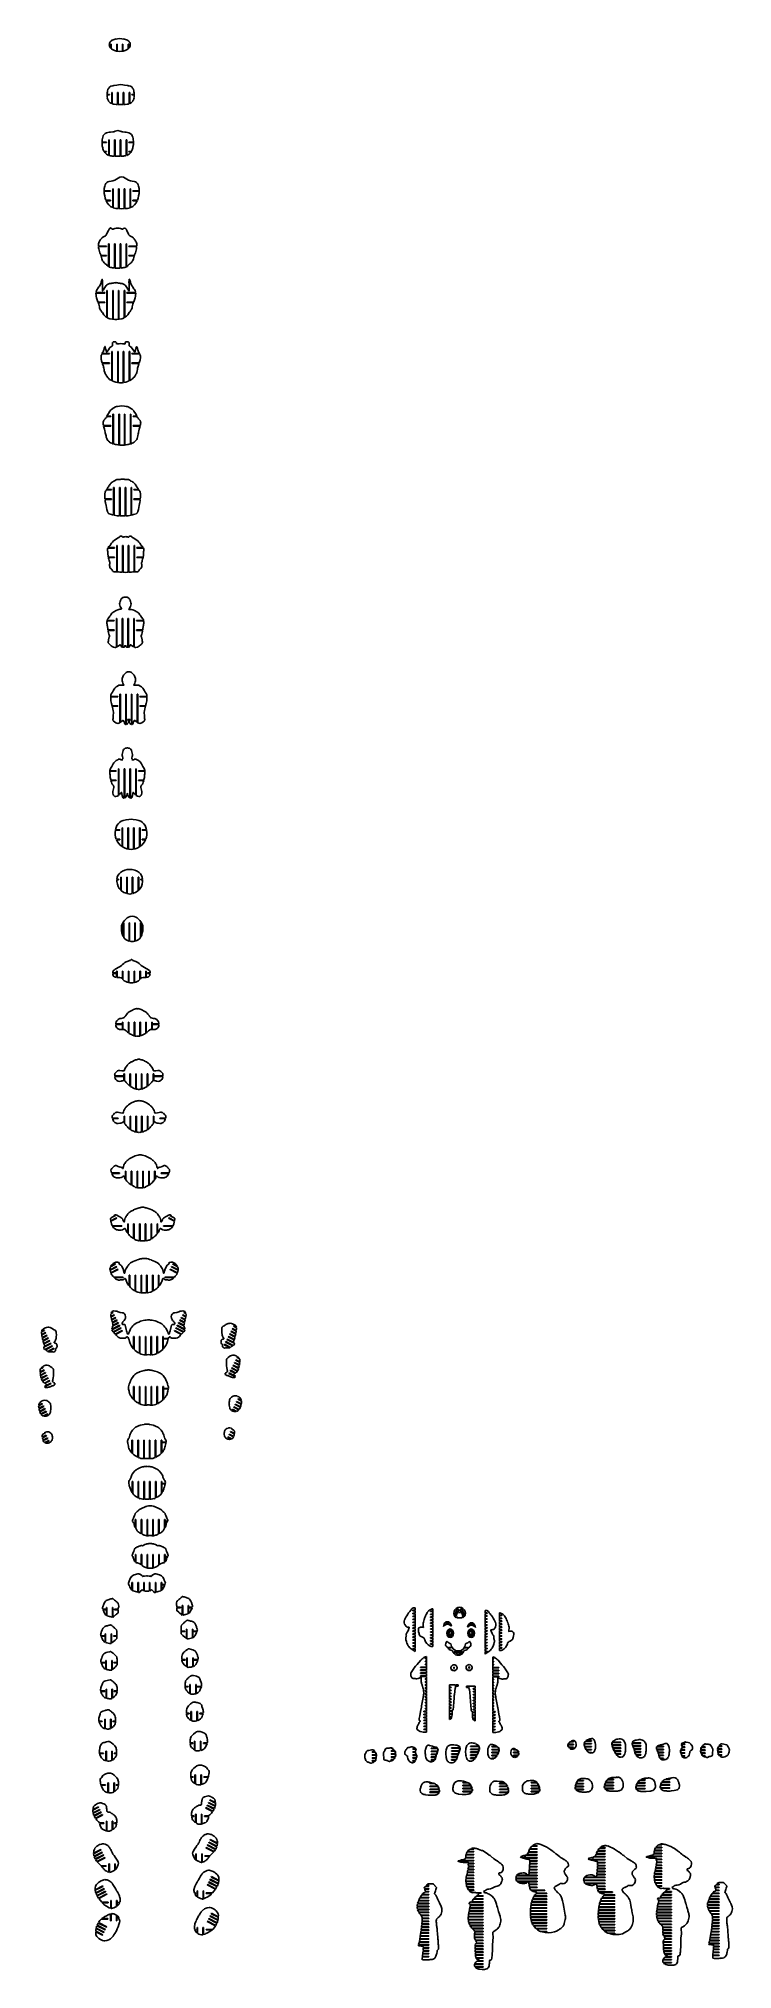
# Model space of a CAD drawing. Extents: x -545 to 865, y -1806 to 2117.
import ezdxf

# ---------------------------------------------------------------- set-up
doc = ezdxf.new("R2010")
doc.units = 0
doc.layers.get('0').update_dxf_attribs({"linetype": 'CONTINUOUS'})

msp = doc.modelspace()

# ---------------------------------------------------------------- linework, layer by layer
at = {"color": 7, "linetype": 'CONTINUOUS'}
for p, q in [((-397.9, 2105.6), (-396.9, 2105.6)), ((-397.9, 2096.9), (-397.9, 2105.6)), ((-396.9, 2105.6), (-396.9, 2096)), ((-396.6, 2095.8), (-396, 2095.3)), ((-395.3, 2113.6), (-396.2, 2113)), ((-391.3, 2115), (-395.3, 2113.6)), ((-390.5, 2092.4), (-386.6, 2091.4)), ((-384.1, 2116.2), (-387.2, 2115.8)), ((-386.6, 2091.4), (-385.9, 2091.3)), ((-385.9, 2105.6), (-384.9, 2105.6)), ((-385.9, 2091.3), (-385.9, 2105.6)), ((-384.9, 2105.6), (-384.9, 2091.2)), ((-384.9, 2091.2), (-379.7, 2090.6)), ((-379.7, 2116.6), (-384.1, 2116.2)), ((-379.7, 2116.6), (-375.2, 2116.2)), ((-374.5, 2091.2), (-379.7, 2090.6)), ((-375.2, 2116.2), (-372.2, 2115.8)), ((-374.5, 2105.6), (-373.5, 2105.6)), ((-374.5, 2091.2), (-374.5, 2105.6)), ((-373.5, 2105.6), (-373.5, 2091.3)), ((-372.8, 2091.4), (-373.5, 2091.3)), ((-368.9, 2092.4), (-372.8, 2091.4)), ((-368.1, 2115), (-364.1, 2113.6)), ((-364.1, 2113.6), (-363.2, 2113)), ((-362.8, 2095.8), (-363.4, 2095.3)), ((-362.5, 2096), (-362.5, 2105.6)), ((-362.5, 2105.6), (-361.5, 2105.6)), ((-361.5, 2105.6), (-361.5, 2096.9)), ((-405.4, 2002.1), (-405.4, 2001.6)), ((-400.4, 2002.1), (-405.4, 2002.1)), ((-405.3, 2003.1), (-400.4, 2003.1)), ((-403.8, 2012.9), (-404.4, 2010.3)), ((-400.4, 2003.1), (-400.4, 2002.1)), ((-396.1, 2007.2), (-395.1, 2007.2)), ((-396.1, 1984.6), (-396.1, 2007.2)), ((-395.1, 2007.2), (-395.1, 1984.3)), ((-385.8, 2022.1), (-390.8, 2021.5)), ((-382.4, 2022.6), (-385.8, 2022.1)), ((-384.1, 2007.2), (-383.1, 2007.2)), ((-384.1, 1982.5), (-384.1, 2007.2)), ((-383.1, 2007.2), (-383.1, 1982.6)), ((-377.8, 2023.5), (-382.4, 2022.6)), ((-377.8, 2023.5), (-373.3, 2022.6)), ((-373.3, 2022.6), (-369.8, 2022.1)), ((-372.6, 2007.2), (-371.6, 2007.2)), ((-372.6, 1982.6), (-372.6, 2007.2)), ((-371.6, 2007.2), (-371.6, 1982.5)), ((-369.8, 2022.1), (-364.9, 2021.5)), ((-360.6, 1984.3), (-360.6, 2007.2)), ((-360.6, 2007.2), (-359.6, 2007.2)), ((-359.6, 2007.2), (-359.6, 1984.6)), ((-355.3, 2003.1), (-350.3, 2003.1)), ((-355.3, 2002.1), (-355.3, 2003.1)), ((-350.3, 2002.1), (-355.3, 2002.1)), ((-351.9, 2012.9), (-351.3, 2010.3)), ((-350.3, 2002.1), (-350.3, 2001.6)), ((-403.4, 1991.4), (-402.8, 1990.2)), ((-402.8, 1990.2), (-402.4, 1989.8)), ((-400, 1987), (-399.3, 1986.4)), ((-395.1, 1984.3), (-394.6, 1984.1)), ((-391, 1983.2), (-386.8, 1982.6)), ((-386.8, 1982.6), (-386.7, 1982.6)), ((-386.7, 1982.6), (-384.1, 1982.5)), ((-383.1, 1982.6), (-382, 1982.6)), ((-382, 1982.6), (-379.7, 1982.6)), ((-379.7, 1982.6), (-377.8, 1982.7)), ((-376, 1982.6), (-377.8, 1982.7)), ((-373.7, 1982.6), (-376, 1982.6)), ((-372.6, 1982.6), (-373.7, 1982.6)), ((-368.9, 1982.6), (-371.6, 1982.5)), ((-364.6, 1983.2), (-368.9, 1982.6)), ((-368.9, 1982.6), (-368.9, 1982.6)), ((-360.6, 1984.3), (-361.1, 1984.1)), ((-355.7, 1987), (-356.4, 1986.4)), ((-352.9, 1990.2), (-353.2, 1989.8)), ((-352.2, 1991.4), (-352.9, 1990.2)), ((-393.9, 1927.2), (-398.6, 1926.6)), ((-392.1, 1927.5), (-393.9, 1927.2)), ((-383.9, 1929.8), (-389, 1928.3)), ((-383.9, 1929.8), (-378.8, 1928.3)), ((-375.6, 1927.5), (-373.8, 1927.2)), ((-373.8, 1927.2), (-369.1, 1926.6)), ((-415.8, 1908.2), (-415.8, 1906.5)), ((-406.4, 1906.5), (-415.8, 1906.5)), ((-415.8, 1905.5), (-406.4, 1905.5)), ((-413.3, 1919.5), (-413.6, 1918.9)), ((-406.4, 1887.3), (-411.7, 1887.3)), ((-410.9, 1886.3), (-406.4, 1886.3)), ((-406.4, 1905.5), (-406.4, 1906.5)), ((-406.4, 1886.3), (-406.4, 1887.3)), ((-401.1, 1910.7), (-402.1, 1910.7)), ((-402.1, 1910.7), (-402.1, 1879.4)), ((-401.1, 1879.1), (-401.1, 1910.7)), ((-389.1, 1910.7), (-390.1, 1910.7)), ((-390.1, 1910.7), (-390.1, 1877.7)), ((-389.1, 1877.7), (-389.1, 1910.7)), ((-377.7, 1910.7), (-378.7, 1910.7)), ((-378.7, 1910.7), (-378.7, 1877.7)), ((-377.7, 1877.7), (-377.7, 1910.7)), ((-365.7, 1910.7), (-366.7, 1910.7)), ((-366.7, 1910.7), (-366.7, 1879.1)), ((-365.7, 1879.4), (-365.7, 1910.7)), ((-351.9, 1906.5), (-361.3, 1906.5)), ((-361.3, 1906.5), (-361.3, 1905.5)), ((-361.3, 1905.5), (-351.9, 1905.5)), ((-356.1, 1887.3), (-361.3, 1887.3)), ((-361.3, 1887.3), (-361.3, 1886.3)), ((-361.3, 1886.3), (-356.9, 1886.3)), ((-354.4, 1919.5), (-354.2, 1918.9)), ((-352, 1908.2), (-351.9, 1906.5)), ((-391.6, 1877.8), (-390.1, 1877.7)), ((-389.1, 1877.7), (-387.5, 1877.7)), ((-387.5, 1877.7), (-384.3, 1877.8)), ((-384.3, 1877.8), (-383.9, 1877.8)), ((-383.5, 1877.8), (-383.9, 1877.8)), ((-380.3, 1877.7), (-383.5, 1877.8)), ((-378.7, 1877.7), (-380.3, 1877.7)), ((-376.2, 1877.8), (-377.7, 1877.7)), ((-411.7, 1807.5), (-398.4, 1807.5)), ((-398.4, 1806.5), (-411.7, 1806.5)), ((-398.4, 1807.5), (-398.4, 1806.5)), ((-394.1, 1811.6), (-393.1, 1811.6)), ((-394.1, 1773.4), (-394.1, 1811.6)), ((-393.1, 1811.6), (-393.1, 1773)), ((-382.1, 1811.6), (-381.1, 1811.6)), ((-382.1, 1771.1), (-382.1, 1811.6)), ((-381.1, 1811.6), (-381.1, 1771.1)), ((-370.7, 1811.6), (-369.7, 1811.6)), ((-370.7, 1771.1), (-370.7, 1811.6)), ((-369.7, 1811.6), (-369.7, 1771.1)), ((-358.7, 1773), (-358.7, 1811.6)), ((-358.7, 1811.6), (-357.7, 1811.6)), ((-357.7, 1811.6), (-357.7, 1773.4)), ((-353.3, 1807.5), (-340.1, 1807.5)), ((-353.3, 1806.5), (-353.3, 1807.5)), ((-340.1, 1806.5), (-353.3, 1806.5)), ((-408, 1788.3), (-398.4, 1788.3)), ((-398.4, 1787.3), (-407.6, 1787.3)), ((-398.4, 1788.3), (-398.4, 1787.3)), ((-375.9, 1770.9), (-381.1, 1771.1)), ((-375.9, 1770.9), (-370.7, 1771.1)), ((-353.3, 1788.3), (-343.8, 1788.3)), ((-353.3, 1787.3), (-353.3, 1788.3)), ((-344.2, 1787.3), (-353.3, 1787.3)), ((-401.4, 1729.3), (-402.7, 1726.9)), ((-366.8, 1729.3), (-365.5, 1726.9)), ((-423, 1697.6), (-423.1, 1696.9)), ((-406.6, 1695.2), (-423, 1695.2)), ((-422.9, 1694.2), (-406.6, 1694.2)), ((-421.9, 1687.1), (-420.1, 1681.2)), ((-406.6, 1694.2), (-406.6, 1695.2)), ((-401.3, 1699.4), (-402.3, 1699.4)), ((-402.3, 1699.4), (-402.3, 1653.1)), ((-401.3, 1652.6), (-401.3, 1699.4)), ((-389.3, 1699.4), (-390.3, 1699.4)), ((-390.3, 1699.4), (-390.3, 1650.5)), ((-389.3, 1650.4), (-389.3, 1699.4)), ((-377.9, 1699.4), (-378.9, 1699.4)), ((-378.9, 1699.4), (-378.9, 1650.4)), ((-377.9, 1650.5), (-377.9, 1699.4)), ((-365.9, 1699.4), (-366.9, 1699.4)), ((-366.9, 1699.4), (-366.9, 1652.6)), ((-365.9, 1653.1), (-365.9, 1699.4)), ((-345.2, 1695.2), (-361.6, 1695.2)), ((-361.6, 1695.2), (-361.6, 1694.2)), ((-361.6, 1694.2), (-345.2, 1694.2)), ((-346.3, 1687.1), (-348.1, 1681.2)), ((-345.2, 1697.6), (-345.1, 1696.9)), ((-420.1, 1681.2), (-418.5, 1677.1)), ((-418.5, 1677.1), (-418.1, 1676)), ((-406.6, 1676), (-418.1, 1676)), ((-417.8, 1675), (-417.5, 1674.4)), ((-417.8, 1675), (-406.6, 1675)), ((-414.6, 1665.2), (-414.2, 1664.7)), ((-408.1, 1658.4), (-407.6, 1658)), ((-407.6, 1658), (-405.1, 1655.6)), ((-406.6, 1675), (-406.6, 1676)), ((-405.1, 1655.6), (-403.2, 1653.7)), ((-403.2, 1653.7), (-402.3, 1653.1)), ((-389.3, 1650.4), (-389.1, 1650.4)), ((-389.1, 1650.4), (-386.5, 1650.2)), ((-386.5, 1650.2), (-384.1, 1650.1)), ((-381.7, 1650.2), (-384.1, 1650.1)), ((-379.1, 1650.4), (-381.7, 1650.2)), ((-378.9, 1650.4), (-379.1, 1650.4)), ((-365, 1653.7), (-365.9, 1653.1)), ((-363.1, 1655.6), (-365, 1653.7)), ((-360.6, 1658), (-363.1, 1655.6)), ((-350.1, 1676), (-361.6, 1676)), ((-361.6, 1676), (-361.6, 1675)), ((-361.6, 1675), (-350.4, 1675)), ((-360.1, 1658.4), (-360.6, 1658)), ((-353.6, 1665.2), (-354, 1664.7)), ((-350.4, 1675), (-350.7, 1674.4)), ((-349.7, 1677.1), (-350.1, 1676)), ((-348.1, 1681.2), (-349.7, 1677.1)), ((-414.9, 1608.5), (-414.8, 1612.9)), ((-414.8, 1613.9), (-414.7, 1617.4)), ((-414.8, 1612.9), (-414.8, 1613.9)), ((-414.7, 1617.4), (-414.5, 1622)), ((-409.9, 1611.1), (-412.4, 1607.4)), ((-405.8, 1616.3), (-407.1, 1615.1)), ((-369.7, 1616.3), (-368.4, 1615.1)), ((-365.6, 1611.1), (-363.1, 1607.4)), ((-360.8, 1617.4), (-361, 1622)), ((-360.8, 1613.9), (-360.8, 1617.4)), ((-360.8, 1612.9), (-360.8, 1613.9)), ((-360.6, 1608.5), (-360.8, 1612.9)), ((-428, 1601.8), (-428.2, 1600.6)), ((-428.2, 1600.6), (-410.3, 1600.6)), ((-428.2, 1599.6), (-428.2, 1598.7)), ((-410.3, 1599.6), (-428.2, 1599.6)), ((-428.2, 1598.7), (-428, 1595.1)), ((-428, 1595.1), (-427.6, 1593)), ((-427.6, 1593), (-426.9, 1589.9)), ((-426.9, 1589.9), (-424.8, 1583.7)), ((-424.7, 1608.4), (-425.7, 1606.9)), ((-424, 1581.4), (-410.3, 1581.4)), ((-410.3, 1580.4), (-423.6, 1580.4)), ((-422.5, 1577.3), (-422.5, 1577.3)), ((-410.3, 1600.6), (-410.3, 1599.6)), ((-410.3, 1581.4), (-410.3, 1580.4)), ((-406, 1604.8), (-405, 1604.8)), ((-406, 1549.9), (-406, 1604.8)), ((-405, 1604.8), (-405, 1549.3)), ((-394, 1604.8), (-393, 1604.8)), ((-394, 1546.5), (-394, 1604.8)), ((-393, 1604.8), (-393, 1546.3)), ((-382.5, 1604.8), (-381.5, 1604.8)), ((-382.5, 1546.3), (-382.5, 1604.8)), ((-381.5, 1604.8), (-381.5, 1546.5)), ((-370.5, 1549.3), (-370.5, 1604.8)), ((-370.5, 1604.8), (-369.5, 1604.8)), ((-369.5, 1604.8), (-369.5, 1549.9)), ((-365.2, 1600.6), (-347.4, 1600.6)), ((-365.2, 1599.6), (-365.2, 1600.6)), ((-347.3, 1599.6), (-365.2, 1599.6)), ((-365.2, 1581.4), (-351.6, 1581.4)), ((-365.2, 1580.4), (-365.2, 1581.4)), ((-352, 1580.4), (-365.2, 1580.4)), ((-353.1, 1577.3), (-353.1, 1577.3)), ((-350.9, 1608.4), (-349.8, 1606.9)), ((-348.6, 1589.9), (-350.7, 1583.7)), ((-347.9, 1593), (-348.6, 1589.9)), ((-347.6, 1595.1), (-347.9, 1593)), ((-347.3, 1598.7), (-347.6, 1595.1)), ((-347.5, 1601.8), (-347.4, 1600.6)), ((-347.3, 1599.6), (-347.3, 1598.7)), ((-415, 1559.8), (-412.1, 1555.5)), ((-405, 1549.3), (-404.8, 1549.2)), ((-404.8, 1549.2), (-404.4, 1549)), ((-399.9, 1547.4), (-394.4, 1546.5)), ((-394.4, 1546.5), (-394, 1546.5)), ((-393, 1546.3), (-390, 1546.1)), ((-382.5, 1546.3), (-385.6, 1546.1)), ((-381.1, 1546.5), (-381.5, 1546.5)), ((-375.6, 1547.4), (-381.1, 1546.5)), ((-370.7, 1549.2), (-371.1, 1549)), ((-370.5, 1549.3), (-370.7, 1549.2)), ((-360.6, 1559.8), (-363.4, 1555.5)), ((-393.4, 1499.3), (-394.6, 1499.3)), ((-394.6, 1499.3), (-394.6, 1492.2)), ((-394.6, 1492.2), (-394.6, 1492.2)), ((-393.4, 1500.3), (-393.4, 1499.3)), ((-387.4, 1500.3), (-393.4, 1500.3)), ((-387.4, 1499.3), (-387.4, 1500.3)), ((-386.4, 1499.3), (-387.4, 1499.3)), ((-386.4, 1496), (-386.4, 1499.3)), ((-380.9, 1496.7), (-384.9, 1496.2)), ((-377.7, 1497.1), (-380.9, 1496.7)), ((-377.7, 1497.1), (-374.5, 1496.7)), ((-374.5, 1496.7), (-370.6, 1496.2)), ((-369, 1496), (-369, 1499.3)), ((-369, 1499.3), (-368.1, 1499.3)), ((-368.1, 1499.3), (-368, 1500.3)), ((-368, 1500.3), (-362.1, 1500.3)), ((-362.1, 1500.3), (-362.1, 1499.3)), ((-362.1, 1499.3), (-360.9, 1499.3)), ((-360.9, 1499.3), (-360.9, 1492.2)), ((-360.9, 1492.2), (-360.8, 1492.2)), ((-417, 1473.7), (-417.2, 1473.2)), ((-416.2, 1475.9), (-417, 1473.7)), ((-416.6, 1461.9), (-415.3, 1457.7)), ((-400.3, 1475.9), (-416.2, 1475.9)), ((-415.7, 1476.9), (-400.3, 1476.9)), ((-415.3, 1457.7), (-400.3, 1457.7)), ((-400.3, 1456.7), (-415, 1456.7)), ((-411.6, 1486.8), (-412.2, 1484.6)), ((-404.6, 1481.5), (-405.1, 1480.6)), ((-402.7, 1484.4), (-404.6, 1481.5)), ((-400.6, 1487.8), (-402.7, 1484.4)), ((-400, 1488.8), (-400.6, 1487.8)), ((-400.3, 1476.9), (-400.3, 1475.9)), ((-400.3, 1457.7), (-400.3, 1456.7)), ((-395.9, 1481), (-394.9, 1481)), ((-395.9, 1421.6), (-395.9, 1481)), ((-394.9, 1481), (-394.9, 1421.1)), ((-383.9, 1481), (-382.9, 1481)), ((-383.9, 1417.9), (-383.9, 1481)), ((-382.9, 1481), (-382.9, 1417.8)), ((-372.5, 1481), (-371.5, 1481)), ((-372.5, 1417.8), (-372.5, 1481)), ((-371.5, 1481), (-371.5, 1417.9)), ((-360.5, 1481), (-359.5, 1481)), ((-360.5, 1421.1), (-360.5, 1481)), ((-359.5, 1481), (-359.5, 1421.6)), ((-355.5, 1488.8), (-354.9, 1487.8)), ((-355.2, 1476.9), (-339.8, 1476.9)), ((-355.2, 1475.9), (-355.2, 1476.9)), ((-339.3, 1475.9), (-355.2, 1475.9)), ((-355.2, 1457.7), (-340.1, 1457.7)), ((-355.2, 1456.7), (-355.2, 1457.7)), ((-340.5, 1456.7), (-355.2, 1456.7)), ((-354.9, 1487.8), (-352.8, 1484.4)), ((-352.8, 1484.4), (-350.9, 1481.5)), ((-350.9, 1481.5), (-350.3, 1480.6)), ((-343.8, 1486.8), (-343.2, 1484.6)), ((-338.9, 1461.9), (-340.1, 1457.7)), ((-339.3, 1475.9), (-338.4, 1473.7)), ((-338.4, 1473.7), (-338.3, 1473.2)), ((-411.6, 1444.3), (-411.1, 1441.6)), ((-411.1, 1441.6), (-410.3, 1438.5)), ((-410.3, 1438.5), (-410.2, 1438.1)), ((-408.1, 1434), (-406.8, 1431.5)), ((-406.8, 1431.5), (-404.1, 1427.9)), ((-404.1, 1427.9), (-403.8, 1427.5)), ((-387.9, 1418.5), (-384.2, 1417.9)), ((-384.2, 1417.9), (-383.9, 1417.9)), ((-371.3, 1417.9), (-371.5, 1417.9)), ((-367.5, 1418.5), (-371.3, 1417.9)), ((-351.3, 1427.9), (-351.7, 1427.5)), ((-348.7, 1431.5), (-351.3, 1427.9)), ((-347.3, 1434), (-348.7, 1431.5)), ((-345.2, 1438.5), (-345.3, 1438.1)), ((-344.3, 1441.6), (-345.2, 1438.5)), ((-343.8, 1444.3), (-344.3, 1441.6)), ((-412.6, 1340.2), (-413, 1339)), ((-411.2, 1342.1), (-411.6, 1341.7)), ((-410.6, 1342.8), (-411.2, 1342.1)), ((-409.9, 1343.4), (-410.6, 1342.8)), ((-397.9, 1348.6), (-405.9, 1348.6)), ((-405.3, 1350.9), (-405.7, 1349.6)), ((-405.7, 1349.6), (-397.9, 1349.6)), ((-399.7, 1359.7), (-402.7, 1355.2)), ((-399.3, 1360.2), (-399.7, 1359.7)), ((-397.9, 1349.6), (-397.9, 1348.6)), ((-388.1, 1368.4), (-394.9, 1364.5)), ((-393.6, 1353.8), (-392.6, 1353.8)), ((-393.6, 1293.4), (-393.6, 1353.8)), ((-392.6, 1353.8), (-392.6, 1293.1)), ((-380.5, 1369.5), (-384.4, 1369.3)), ((-381.6, 1353.8), (-380.6, 1353.8)), ((-381.6, 1291), (-381.6, 1353.8)), ((-380.6, 1353.8), (-380.6, 1290.9)), ((-375.4, 1370.4), (-380.5, 1369.5)), ((-375.4, 1370.4), (-370.3, 1369.5)), ((-370.3, 1369.5), (-366.4, 1369.3)), ((-370.2, 1353.8), (-369.2, 1353.8)), ((-370.2, 1290.9), (-370.2, 1353.8)), ((-369.2, 1353.8), (-369.2, 1291)), ((-362.7, 1368.4), (-355.9, 1364.5)), ((-358.2, 1293.1), (-358.2, 1353.8)), ((-358.2, 1353.8), (-357.2, 1353.8)), ((-357.2, 1353.8), (-357.2, 1293.4)), ((-352.8, 1349.6), (-345.1, 1349.6)), ((-352.8, 1348.6), (-352.8, 1349.6)), ((-344.9, 1348.6), (-352.8, 1348.6)), ((-351.5, 1360.2), (-351.1, 1359.7)), ((-351.1, 1359.7), (-348.1, 1355.2)), ((-345.5, 1350.9), (-345.1, 1349.6)), ((-340.9, 1343.4), (-340.2, 1342.8)), ((-340.2, 1342.8), (-339.6, 1342.1)), ((-339.6, 1342.1), (-339.2, 1341.7)), ((-338.1, 1340.2), (-337.8, 1339)), ((-413, 1331.4), (-412.8, 1330.4)), ((-412.8, 1330.4), (-397.9, 1330.4)), ((-412.6, 1329.4), (-410.8, 1323)), ((-397.9, 1329.4), (-412.6, 1329.4)), ((-410.8, 1323), (-410, 1319.7)), ((-410, 1319.7), (-409.3, 1316.8)), ((-409.3, 1316.8), (-409.1, 1315.8)), ((-409.1, 1315.8), (-408.6, 1313.5)), ((-408.6, 1313.5), (-407.7, 1309.5)), ((-406.3, 1304.1), (-405.5, 1302.4)), ((-405.5, 1302.4), (-404, 1300.2)), ((-400.7, 1297.2), (-400.4, 1297)), ((-400.4, 1297), (-398.3, 1295.5)), ((-397.9, 1330.4), (-397.9, 1329.4)), ((-352.8, 1330.4), (-338, 1330.4)), ((-352.8, 1329.4), (-352.8, 1330.4)), ((-338.2, 1329.4), (-352.8, 1329.4)), ((-350.4, 1297), (-352.5, 1295.5)), ((-350.1, 1297.2), (-350.4, 1297)), ((-345.3, 1302.4), (-346.8, 1300.2)), ((-344.5, 1304.1), (-345.3, 1302.4)), ((-342.2, 1313.5), (-343.1, 1309.5)), ((-341.7, 1315.8), (-342.2, 1313.5)), ((-341.5, 1316.8), (-341.7, 1315.8)), ((-340.8, 1319.7), (-341.5, 1316.8)), ((-340, 1323), (-340.8, 1319.7)), ((-338.2, 1329.4), (-340, 1323)), ((-337.8, 1331.4), (-338, 1330.4)), ((-378.6, 1221), (-380, 1220.9)), ((-373.9, 1221.8), (-377.6, 1221.2)), ((-373.9, 1221.8), (-370.3, 1221.2)), ((-369.3, 1221), (-367.9, 1220.9)), ((-408.7, 1196.9), (-409.7, 1195)), ((-409.7, 1181.3), (-396.5, 1181.3)), ((-396.5, 1180.3), (-409.6, 1180.3)), ((-408.1, 1197.9), (-408.7, 1196.9)), ((-396.5, 1199.5), (-407.1, 1199.5)), ((-406.5, 1200.5), (-396.5, 1200.5)), ((-396.5, 1200.5), (-396.5, 1199.5)), ((-396.5, 1181.3), (-396.5, 1180.3)), ((-392.2, 1204.7), (-391.2, 1204.7)), ((-392.2, 1148.3), (-392.2, 1204.7)), ((-391.2, 1204.7), (-391.2, 1148.1)), ((-380.2, 1204.7), (-379.2, 1204.7)), ((-380.2, 1146.7), (-380.2, 1204.7)), ((-379.2, 1204.7), (-379.2, 1146.7)), ((-368.7, 1204.7), (-367.7, 1204.7)), ((-368.7, 1146.7), (-368.7, 1204.7)), ((-367.7, 1204.7), (-367.7, 1146.7)), ((-356.7, 1148.1), (-356.7, 1204.7)), ((-356.7, 1204.7), (-355.7, 1204.7)), ((-355.7, 1204.7), (-355.7, 1148.3)), ((-351.4, 1200.5), (-341.4, 1200.5)), ((-351.4, 1199.5), (-351.4, 1200.5)), ((-340.8, 1199.5), (-351.4, 1199.5)), ((-351.4, 1181.3), (-338.2, 1181.3)), ((-351.4, 1180.3), (-351.4, 1181.3)), ((-338.3, 1180.3), (-351.4, 1180.3)), ((-339.8, 1197.9), (-339.2, 1196.9)), ((-339.2, 1196.9), (-338.2, 1195)), ((-408.4, 1171.9), (-408.3, 1171.5)), ((-408.3, 1171.5), (-407.5, 1168.3)), ((-407.5, 1168.3), (-406.7, 1164.1)), ((-406.7, 1164.1), (-405.9, 1160)), ((-405.9, 1160), (-404.9, 1155.5)), ((-404.9, 1155.5), (-404.6, 1155)), ((-402.5, 1151.9), (-401.7, 1151.2)), ((-401.7, 1151.2), (-401.5, 1151)), ((-346.2, 1151.2), (-346.4, 1151)), ((-345.4, 1151.9), (-346.2, 1151.2)), ((-343, 1155.5), (-343.3, 1155)), ((-341.9, 1160), (-343, 1155.5)), ((-341.2, 1164.1), (-341.9, 1160)), ((-340.3, 1168.3), (-341.2, 1164.1)), ((-339.6, 1171.5), (-340.3, 1168.3)), ((-339.5, 1171.9), (-339.6, 1171.5)), ((-380.2, 1103.8), (-380.2, 1105)), ((-380.2, 1105), (-379, 1105)), ((-379, 1105), (-379, 1106)), ((-379, 1106), (-375.6, 1106)), ((-375.6, 1106), (-375.6, 1105)), ((-375.6, 1105), (-374.4, 1105)), ((-374.4, 1105), (-374.4, 1103.8)), ((-361, 1103.8), (-361, 1105)), ((-361, 1105), (-359.8, 1105)), ((-359.8, 1105), (-359.8, 1106)), ((-359.8, 1106), (-356.4, 1106)), ((-356.4, 1106), (-356.4, 1105)), ((-356.4, 1105), (-355.2, 1105)), ((-355.2, 1105), (-355.2, 1103.8)), ((-390.2, 1081.5), (-404, 1081.5)), ((-403.6, 1082.5), (-390.2, 1082.5)), ((-403.3, 1063.3), (-390.2, 1063.3)), ((-390.2, 1062.3), (-403.1, 1062.3)), ((-390.2, 1082.5), (-390.2, 1081.5)), ((-390.2, 1063.3), (-390.2, 1062.3)), ((-385.9, 1086.7), (-384.9, 1086.7)), ((-385.9, 1033.3), (-385.9, 1086.7)), ((-384.9, 1086.7), (-384.9, 1033.2)), ((-373.9, 1086.7), (-372.9, 1086.7)), ((-373.9, 1032.6), (-373.9, 1086.7)), ((-372.9, 1086.7), (-372.9, 1032.6)), ((-362.5, 1086.7), (-361.5, 1086.7)), ((-362.5, 1032.6), (-362.5, 1086.7)), ((-361.5, 1086.7), (-361.5, 1032.6)), ((-350.5, 1086.7), (-349.5, 1086.7)), ((-350.5, 1033.2), (-350.5, 1086.7)), ((-349.5, 1086.7), (-349.5, 1033.3)), ((-345.2, 1082.5), (-331.8, 1082.5)), ((-345.2, 1081.5), (-345.2, 1082.5)), ((-331.4, 1081.5), (-345.2, 1081.5)), ((-345.2, 1063.3), (-332.1, 1063.3)), ((-345.2, 1062.3), (-345.2, 1063.3)), ((-332.3, 1062.3), (-345.2, 1062.3)), ((-372.9, 1032.6), (-370.6, 1032.6)), ((-370.6, 1032.6), (-367.7, 1032)), ((-364.8, 1032.6), (-367.7, 1032)), ((-362.5, 1032.6), (-364.8, 1032.6)), ((-372, 981.4), (-373.2, 981)), ((-364.8, 981.4), (-363.6, 981)), ((-399.9, 943.3), (-403.5, 938.4)), ((-395.6, 949), (-397.8, 946.1)), ((-386.9, 954.5), (-391.5, 952.2)), ((-383.6, 956), (-386.9, 954.5)), ((-379.9, 957.1), (-383.6, 956)), ((-379, 963.1), (-378.7, 962.5)), ((-376.5, 958.7), (-376.4, 958.5)), ((-361.3, 957.9), (-360.2, 957.9)), ((-361.3, 956.9), (-361.3, 957.9)), ((-355.8, 956.9), (-361.3, 956.9)), ((-360.3, 958.7), (-360.3, 958.5)), ((-357.8, 963.1), (-358.1, 962.5)), ((-355.8, 956.9), (-353.2, 956)), ((-353.2, 956), (-349.9, 954.5)), ((-349.9, 954.5), (-345.3, 952.2)), ((-341.2, 949), (-338.9, 946.1)), ((-336.9, 943.3), (-333.3, 938.4)), ((-390.9, 933.4), (-405.4, 933.4)), ((-405.1, 924.9), (-405, 924)), ((-404.9, 934.8), (-405, 934.7)), ((-405, 934.7), (-405, 934.4)), ((-405, 934.4), (-390.9, 934.4)), ((-403.8, 915.2), (-390.9, 915.2)), ((-390.9, 914.2), (-403.6, 914.2)), ((-402.6, 909.4), (-401.9, 906.8)), ((-390.9, 934.4), (-390.9, 933.4)), ((-390.9, 915.2), (-390.9, 914.2)), ((-386.6, 938.6), (-385.6, 938.6)), ((-386.6, 879.9), (-386.6, 938.6)), ((-385.6, 938.6), (-385.6, 880.3)), ((-374.6, 938.6), (-373.6, 938.6)), ((-374.6, 879.9), (-374.6, 938.6)), ((-373.6, 938.6), (-373.6, 879.8)), ((-363.2, 938.6), (-362.2, 938.6)), ((-363.2, 879.8), (-363.2, 938.6)), ((-362.2, 938.6), (-362.2, 879.9)), ((-351.2, 938.6), (-350.2, 938.6)), ((-351.2, 880.3), (-351.2, 938.6)), ((-350.2, 938.6), (-350.2, 879.9)), ((-345.8, 934.4), (-331.7, 934.4)), ((-345.8, 933.4), (-345.8, 934.4)), ((-331.4, 933.4), (-345.8, 933.4)), ((-345.8, 915.2), (-333, 915.2)), ((-345.8, 914.2), (-345.8, 915.2)), ((-333.1, 914.2), (-345.8, 914.2)), ((-334.2, 909.4), (-334.9, 906.8)), ((-331.8, 934.8), (-331.8, 934.7)), ((-331.8, 934.7), (-331.7, 934.4)), ((-331.7, 924.9), (-331.8, 924)), ((-401.1, 900.8), (-402.4, 895.3)), ((-395.4, 881.5), (-392.8, 880.1)), ((-392.8, 880.1), (-390, 879.4)), ((-384.1, 881.4), (-383, 882)), ((-383, 882), (-380.2, 884)), ((-377.2, 882.1), (-377.1, 882)), ((-377.1, 882), (-375.8, 880.4)), ((-373.6, 879.8), (-373.4, 879.8)), ((-369.8, 882.9), (-369.8, 883)), ((-368.6, 883.1), (-368.4, 883.1)), ((-368.2, 883.1), (-368.4, 883.1)), ((-367, 882.9), (-367, 883)), ((-363.2, 879.8), (-363.4, 879.8)), ((-359.7, 882), (-360.9, 880.4)), ((-359.6, 882.1), (-359.7, 882)), ((-353.8, 882), (-356.6, 884)), ((-352.7, 881.4), (-353.8, 882)), ((-344, 880.1), (-346.8, 879.4)), ((-341.4, 881.5), (-344, 880.1)), ((-335.6, 900.8), (-334.4, 895.3)), ((-381.6, 802.6), (-370.5, 802.6)), ((-341, 802.6), (-352.1, 802.6)), ((-383.9, 779.2), (-398.1, 779.2)), ((-398, 780.2), (-383.9, 780.2)), ((-395.3, 761), (-383.9, 761)), ((-383.9, 760), (-395, 760)), ((-383.9, 780.2), (-383.9, 779.2)), ((-383.9, 761), (-383.9, 760)), ((-379.5, 784.4), (-378.5, 784.4)), ((-379.5, 726.4), (-379.5, 784.4)), ((-378.5, 784.4), (-378.5, 727)), ((-367.5, 784.4), (-366.5, 784.4)), ((-367.5, 722.9), (-367.5, 784.4)), ((-366.5, 784.4), (-366.5, 722.9)), ((-356.1, 784.4), (-355.1, 784.4)), ((-356.1, 722.9), (-356.1, 784.4)), ((-355.1, 784.4), (-355.1, 722.9)), ((-344.1, 784.4), (-343.1, 784.4)), ((-344.1, 727), (-344.1, 784.4)), ((-343.1, 784.4), (-343.1, 726.4)), ((-338.8, 780.2), (-324.6, 780.2)), ((-338.8, 779.2), (-338.8, 780.2)), ((-324.6, 779.2), (-338.8, 779.2)), ((-338.8, 761), (-327.4, 761)), ((-338.8, 760), (-338.8, 761)), ((-327.6, 760), (-338.8, 760)), ((-399.8, 629.1), (-386.9, 629.1)), ((-386.9, 628.1), (-399.8, 628.1)), ((-386.9, 629.1), (-386.9, 628.1)), ((-384, 651.5), (-383.2, 651.5)), ((-383.2, 652.5), (-383.2, 651.5)), ((-378.4, 652.5), (-383.2, 652.5)), ((-382.6, 633.2), (-381.6, 633.2)), ((-382.6, 579), (-382.6, 633.2)), ((-381.6, 633.2), (-381.6, 579.9)), ((-378.4, 651.5), (-378.4, 652.5)), ((-378.4, 651.5), (-373.6, 651.5)), ((-370.6, 633.2), (-369.6, 633.2)), ((-370.6, 573.2), (-370.6, 633.2)), ((-369.6, 633.2), (-369.6, 573.5)), ((-359.1, 633.2), (-358.1, 633.2)), ((-359.1, 573.5), (-359.1, 633.2)), ((-358.1, 633.2), (-358.1, 573.2)), ((-350.3, 651.5), (-355.1, 651.5)), ((-350.3, 651.5), (-350.3, 652.5)), ((-350.3, 652.5), (-345.5, 652.5)), ((-347.1, 633.2), (-346.1, 633.2)), ((-347.1, 579.9), (-347.1, 633.2)), ((-346.1, 633.2), (-346.1, 579)), ((-345.5, 652.5), (-345.5, 651.5)), ((-344.7, 651.5), (-345.5, 651.5)), ((-341.8, 629.1), (-328.9, 629.1)), ((-341.8, 628.1), (-341.8, 629.1)), ((-328.9, 628.1), (-341.8, 628.1)), ((-398.2, 611.1), (-398, 609.9)), ((-398, 609.9), (-386.9, 609.9)), ((-386.9, 608.9), (-397.7, 608.9)), ((-386.9, 609.9), (-386.9, 608.9)), ((-341.8, 609.9), (-330.7, 609.9)), ((-341.8, 608.9), (-341.8, 609.9)), ((-331, 608.9), (-341.8, 608.9)), ((-330.5, 611.1), (-330.7, 609.9)), ((-365, 581), (-364.6, 582.4)), ((-363.7, 581), (-364.1, 582.4)), ((-374.1, 513.3), (-375.1, 513.3)), ((-375.1, 513.3), (-375.1, 475.2)), ((-374.1, 474.6), (-374.1, 513.3)), ((-362.1, 513.3), (-363.1, 513.3)), ((-363.1, 513.3), (-363.1, 470)), ((-362.1, 469.8), (-362.1, 513.3)), ((-350.6, 513.3), (-351.6, 513.3)), ((-351.6, 513.3), (-351.6, 469.8)), ((-350.6, 470), (-350.6, 513.3)), ((-338.6, 513.3), (-339.6, 513.3)), ((-339.6, 513.3), (-339.6, 474.6)), ((-338.6, 475.2), (-338.6, 513.3)), ((-388.5, 508.2), (-379.4, 508.2)), ((-379.4, 509.2), (-388.4, 509.2)), ((-379.4, 489.9), (-386.7, 489.9)), ((-386.3, 488.9), (-379.4, 488.9)), ((-379.4, 508.2), (-379.4, 509.2)), ((-379.4, 488.9), (-379.4, 489.9)), ((-325.4, 509.2), (-334.3, 509.2)), ((-334.3, 509.2), (-334.3, 508.2)), ((-334.3, 508.2), (-325.2, 508.2)), ((-327, 489.9), (-334.3, 489.9)), ((-334.3, 489.9), (-334.3, 488.9)), ((-334.3, 488.9), (-327.4, 488.9)), ((-362.1, 469.8), (-356.9, 468.8)), ((-351.6, 469.8), (-356.9, 468.8)), ((-382, 408.7), (-385.6, 408.7)), ((-385.6, 407.7), (-382, 407.7)), ((-382, 407.7), (-382, 408.7)), ((-376.7, 412.8), (-377.7, 412.8)), ((-377.7, 412.8), (-377.7, 386.1)), ((-376.7, 385.2), (-376.7, 412.8)), ((-364.7, 412.8), (-365.7, 412.8)), ((-365.7, 412.8), (-365.7, 379.7)), ((-364.7, 379.5), (-364.7, 412.8)), ((-353.3, 412.8), (-354.3, 412.8)), ((-354.3, 412.8), (-354.3, 379.5)), ((-353.3, 379.7), (-353.3, 412.8)), ((-341.3, 412.8), (-342.3, 412.8)), ((-342.3, 412.8), (-342.3, 385.2)), ((-341.3, 386.1), (-341.3, 412.8)), ((-333.4, 408.7), (-336.9, 408.7)), ((-336.9, 408.7), (-336.9, 407.7)), ((-336.9, 407.7), (-333.3, 407.7)), ((-364.7, 379.5), (-359.5, 378.5)), ((-354.3, 379.5), (-359.5, 378.5)), ((-372.8, 319.9), (-371.8, 319.9)), ((-372.8, 292), (-372.8, 319.9)), ((-371.8, 319.9), (-371.8, 290.3)), ((-360.8, 319.9), (-359.8, 319.9)), ((-360.8, 283), (-360.8, 319.9)), ((-359.8, 319.9), (-359.8, 282.7)), ((-349.4, 319.9), (-348.4, 319.9)), ((-349.4, 282.7), (-349.4, 319.9)), ((-348.4, 319.9), (-348.4, 283)), ((-337.4, 290.3), (-337.4, 319.9)), ((-337.4, 319.9), (-336.4, 319.9)), ((-336.4, 319.9), (-336.4, 292)), ((-388.4, 218.3), (-393.8, 218.3)), ((-393.7, 217.3), (-388.4, 217.3)), ((-388.4, 217.3), (-388.4, 218.3)), ((-385.2, 222.1), (-386.2, 222.1)), ((-386.2, 222.1), (-386.2, 209.3)), ((-385.2, 209.2), (-385.2, 222.1)), ((-373.2, 222.1), (-374.2, 222.1)), ((-374.2, 222.1), (-374.2, 206.3)), ((-373.2, 205.1), (-373.2, 222.1)), ((-361.2, 222.1), (-362.2, 222.1)), ((-362.2, 222.1), (-362.2, 198.9)), ((-361.2, 198.6), (-361.2, 222.1)), ((-349.8, 222.1), (-350.8, 222.1)), ((-350.8, 222.1), (-350.8, 198.6)), ((-349.8, 198.9), (-349.8, 222.1)), ((-337.8, 222.1), (-338.8, 222.1)), ((-338.8, 222.1), (-338.8, 205.1)), ((-337.8, 206.3), (-337.8, 222.1)), ((-325.8, 222.1), (-326.8, 222.1)), ((-326.8, 222.1), (-326.8, 209.2)), ((-325.8, 209.3), (-325.8, 222.1)), ((-318.3, 218.3), (-323.7, 218.3)), ((-323.7, 218.3), (-323.7, 217.3)), ((-323.7, 217.3), (-318.3, 217.3)), ((-385.1, 121.8), (-385.7, 121.2)), ((-372.2, 127.2), (-376.8, 125.5)), ((-373.2, 118.4), (-374.2, 118.4)), ((-374.2, 118.4), (-374.2, 103.4)), ((-373.2, 103.4), (-373.2, 118.4)), ((-367.7, 131.7), (-368.2, 131)), ((-365.4, 134.7), (-367.7, 131.7)), ((-361.2, 118.4), (-362.2, 118.4)), ((-362.2, 118.4), (-362.2, 96.5)), ((-361.2, 95.9), (-361.2, 118.4)), ((-356.6, 141.3), (-359.2, 139.9)), ((-354.2, 142.6), (-356.6, 141.3)), ((-351.5, 143.9), (-354.2, 142.6)), ((-349.2, 118.4), (-350.2, 118.4)), ((-350.2, 118.4), (-350.2, 90.4)), ((-349.2, 90), (-349.2, 118.4)), ((-346.4, 145.5), (-348, 145)), ((-345, 145.6), (-345.1, 145.7)), ((-344.4, 145.6), (-345, 145.6)), ((-343.6, 145.6), (-343, 145.6)), ((-343, 145.6), (-342.9, 145.7)), ((-341.6, 145.5), (-340, 145)), ((-337.8, 118.4), (-338.8, 118.4)), ((-338.8, 118.4), (-338.8, 90)), ((-337.8, 90.4), (-337.8, 118.4)), ((-336.5, 143.9), (-333.8, 142.6)), ((-333.8, 142.6), (-331.4, 141.3)), ((-331.4, 141.3), (-328.8, 139.9)), ((-325.8, 118.4), (-326.8, 118.4)), ((-326.8, 118.4), (-326.8, 95.9)), ((-325.8, 96.5), (-325.8, 118.4)), ((-322.6, 134.7), (-320.2, 131.7)), ((-320.2, 131.7), (-319.7, 131)), ((-315.8, 127.2), (-311.2, 125.5)), ((-313.8, 118.4), (-314.8, 118.4)), ((-314.8, 118.4), (-314.8, 103.4)), ((-313.8, 103.4), (-313.8, 118.4)), ((-302.8, 121.8), (-302.3, 121.2)), ((-376.3, 114.6), (-387.7, 114.6)), ((-387.6, 113.6), (-376.3, 113.6)), ((-384.2, 105.6), (-381.6, 104)), ((-381.6, 104), (-380.6, 103.5)), ((-376.3, 113.6), (-376.3, 114.6)), ((-375.6, 103.4), (-375.3, 103.4)), ((-370.8, 103.1), (-370.6, 103.1)), ((-368.5, 102), (-366.8, 100.7)), ((-358.8, 94.3), (-358.1, 93.9)), ((-358.1, 93.9), (-356.2, 92.9)), ((-356.2, 92.9), (-353.6, 91.6)), ((-353.6, 91.6), (-350.7, 90.5)), ((-347.6, 89.8), (-346.6, 89.8)), ((-340.4, 89.8), (-341.4, 89.8)), ((-334.4, 91.6), (-337.3, 90.5)), ((-331.8, 92.9), (-334.4, 91.6)), ((-329.9, 93.9), (-331.8, 92.9)), ((-329.2, 94.3), (-329.9, 93.9)), ((-319.5, 102), (-321.2, 100.7)), ((-317.2, 103.1), (-317.4, 103.1)), ((-312.4, 103.4), (-312.7, 103.4)), ((-300.3, 114.6), (-311.6, 114.6)), ((-311.6, 114.6), (-311.6, 113.6)), ((-311.6, 113.6), (-300.3, 113.6)), ((-306.4, 104), (-307.4, 103.5)), ((-303.7, 105.6), (-306.4, 104)), ((-349.4, 40.9), (-355.5, 37.9)), ((-347.9, 41.4), (-349.4, 40.9)), ((-345.6, 42), (-347.9, 41.4)), ((-343.8, 42.5), (-345.6, 42)), ((-342.4, 42.7), (-343.8, 42.5)), ((-342.4, 42.7), (-342.4, 42.7)), ((-339.6, 42.7), (-339.6, 42.7)), ((-339.6, 42.7), (-338.2, 42.5)), ((-338.2, 42.5), (-336.5, 42)), ((-336.5, 42), (-334.1, 41.4)), ((-334.1, 41.4), (-332.7, 40.9)), ((-332.7, 40.9), (-329.3, 39.4)), ((-329.2, 38.9), (-329.3, 39.4)), ((-390, 11.8), (-390.1, 11.7)), ((-389.8, 9.1), (-373.4, 9.1)), ((-373.4, 8.1), (-389.7, 8.1)), ((-389.5, 6.4), (-389, 4)), ((-389, 4), (-387.6, 1.6)), ((-384.1, 19.4), (-385.8, 18)), ((-373, 19.3), (-375.4, 19.6)), ((-373.4, 9.1), (-373.4, 8.1)), ((-371.2, 12.9), (-370.2, 12.9)), ((-371.2, -0.2), (-371.2, 12.9)), ((-370.2, 12.9), (-370.2, -0.8)), ((-369.4, 23.6), (-369.6, 23.1)), ((-367.5, 27.1), (-369.4, 23.6)), ((-364.3, 31.1), (-367.5, 27.1)), ((-360.2, 35), (-360.6, 34.7)), ((-356.4, 37.4), (-360.2, 35)), ((-359.2, 12.9), (-358.2, 12.9)), ((-359.2, -11.6), (-359.2, 12.9)), ((-358.2, 12.9), (-358.2, -12.3)), ((-355.6, 37.8), (-356.4, 37.4)), ((-355.5, 37.9), (-355.6, 37.8)), ((-347.2, 12.9), (-346.2, 12.9)), ((-347.2, -17.8), (-347.2, 12.9)), ((-346.2, 12.9), (-346.2, -18.1)), ((-335.8, 12.9), (-334.8, 12.9)), ((-335.8, -18.1), (-335.8, 12.9)), ((-334.8, 12.9), (-334.8, -17.8)), ((-328.4, 38.9), (-329.2, 38.9)), ((-328.4, 38.9), (-326.5, 37.9)), ((-326.5, 37.9), (-326.5, 37.8)), ((-326.5, 37.8), (-325.7, 37.4)), ((-325.7, 37.4), (-321.9, 35)), ((-323.8, 12.9), (-322.8, 12.9)), ((-323.8, -12.3), (-323.8, 12.9)), ((-322.8, 12.9), (-322.8, -11.6)), ((-321.9, 35), (-321.4, 34.7)), ((-317.7, 31.1), (-314.5, 27.1)), ((-314.5, 27.1), (-312.6, 23.6)), ((-312.6, 23.6), (-312.4, 23.1)), ((-311.8, 12.9), (-310.8, 12.9)), ((-311.8, -0.8), (-311.8, 12.9)), ((-310.8, 12.9), (-310.8, -0.2)), ((-309, 19.3), (-306.6, 19.6)), ((-308.7, 9.1), (-292.2, 9.1)), ((-308.7, 8.1), (-308.7, 9.1)), ((-292.3, 8.1), (-308.7, 8.1)), ((-298, 19.4), (-296.2, 18)), ((-293, 4), (-294.4, 1.6)), ((-292.5, 6.4), (-293, 4)), ((-292, 11.8), (-292, 11.7)), ((-382.9, -1.5), (-382.8, -1.6)), ((-371.7, -0.3), (-371.2, -0.2)), ((-370.2, -0.8), (-370, -1)), ((-366.5, -4.1), (-362.3, -8.8)), ((-362.3, -8.8), (-361.8, -9.3)), ((-361.8, -9.3), (-361.2, -9.9)), ((-355.1, -14.1), (-351.6, -15.7)), ((-348.7, -17.2), (-347.2, -17.8)), ((-347.2, -17.8), (-347.2, -17.8)), ((-343.7, -18.1), (-343.3, -18.2)), ((-338.3, -18.1), (-338.7, -18.2)), ((-333.3, -17.2), (-334.8, -17.8)), ((-334.8, -17.8), (-334.8, -17.8)), ((-326.9, -14.1), (-330.5, -15.7)), ((-320.2, -9.3), (-320.8, -9.9)), ((-319.8, -8.8), (-320.2, -9.3)), ((-315.6, -4.1), (-319.8, -8.8)), ((-311.8, -0.8), (-312, -1)), ((-310.3, -0.3), (-310.8, -0.2)), ((-299.1, -1.5), (-299.2, -1.6)), ((-394.5, -76.8), (-382.9, -76.8)), ((-382.9, -77.8), (-394.2, -77.8)), ((-393.4, -70), (-393.9, -70.6)), ((-393.2, -69.8), (-393.4, -70)), ((-387.1, -65.1), (-388.2, -65.6)), ((-381.7, -65.1), (-384.1, -64.8)), ((-382.9, -76.8), (-382.9, -77.8)), ((-381.2, -65.2), (-381.7, -65.1)), ((-378.3, -65.7), (-381.2, -65.2)), ((-373.6, -66.6), (-378.3, -65.7)), ((-370.8, -73), (-369.8, -73)), ((-370.8, -84.5), (-370.8, -73)), ((-368.7, -56.8), (-370.3, -59.2)), ((-369.8, -73), (-369.8, -87.9)), ((-355.8, -46), (-359.1, -47.8)), ((-358.8, -73), (-357.8, -73)), ((-358.8, -99.6), (-358.8, -73)), ((-357.8, -73), (-357.8, -100.2)), ((-351.4, -43.9), (-355.8, -46)), ((-349.9, -43.3), (-351.4, -43.9)), ((-348, -42.6), (-349.9, -43.3)), ((-346.8, -73), (-345.8, -73)), ((-346.8, -105.3), (-346.8, -73)), ((-345.8, -73), (-345.8, -105.4)), ((-343.6, -41.6), (-345.3, -41.9)), ((-342.2, -41.3), (-343.6, -41.6)), ((-342.1, -41.3), (-342.2, -41.3)), ((-340.6, -41.2), (-342.1, -41.3)), ((-340.6, -41.2), (-339.1, -41.3)), ((-339.1, -41.3), (-339, -41.3)), ((-339, -41.3), (-337.6, -41.6)), ((-337.6, -41.6), (-335.9, -41.9)), ((-335.4, -73), (-334.4, -73)), ((-335.4, -105.4), (-335.4, -73)), ((-334.4, -73), (-334.4, -105.3)), ((-333.2, -42.6), (-331.3, -43.3)), ((-331.3, -43.3), (-329.8, -43.9)), ((-329.8, -43.9), (-325.4, -46)), ((-325.4, -46), (-322.1, -47.8)), ((-323.4, -73), (-322.4, -73)), ((-323.4, -100.2), (-323.4, -73)), ((-322.4, -73), (-322.4, -99.6)), ((-312.5, -56.8), (-310.9, -59.2)), ((-311.4, -87.9), (-311.4, -73)), ((-311.4, -73), (-310.4, -73)), ((-310.4, -73), (-310.4, -84.5)), ((-307.6, -66.6), (-302.9, -65.7)), ((-302.9, -65.7), (-300, -65.2)), ((-300, -65.2), (-299.5, -65.1)), ((-299.5, -65.1), (-297.1, -64.8)), ((-298.3, -76.8), (-286.7, -76.8)), ((-298.3, -77.8), (-298.3, -76.8)), ((-287, -77.8), (-298.3, -77.8)), ((-294.1, -65.1), (-293, -65.6)), ((-288, -69.8), (-287.8, -70)), ((-287.8, -70), (-287.3, -70.6)), ((-393.8, -78.9), (-393.2, -80.7)), ((-393.2, -80.7), (-393.2, -80.9)), ((-388.4, -86.3), (-387.8, -86.6)), ((-383.1, -87.6), (-379.9, -87.3)), ((-379.9, -87.3), (-377.5, -86.7)), ((-355, -101.7), (-353.3, -102.6)), ((-349.3, -104.5), (-346.8, -105.3)), ((-343.7, -105.5), (-342, -105.7)), ((-342, -105.7), (-340.6, -105.6)), ((-339.2, -105.7), (-340.6, -105.6)), ((-337.5, -105.5), (-339.2, -105.7)), ((-331.9, -104.5), (-334.4, -105.3)), ((-326.2, -101.7), (-327.9, -102.6)), ((-301.3, -87.3), (-303.7, -86.7)), ((-298.1, -87.6), (-301.3, -87.3)), ((-292.8, -86.3), (-293.4, -86.6)), ((-288, -80.7), (-288.1, -80.9)), ((-287.4, -78.9), (-288, -80.7)), ((-353.7, -155.8), (-360.6, -159.7)), ((-353.6, -155.8), (-353.7, -155.8)), ((-345.5, -152.6), (-348.6, -153.6)), ((-342.6, -151.9), (-345.5, -152.6)), ((-342.4, -151.9), (-342.6, -151.9)), ((-340, -151.5), (-342.4, -151.9)), ((-339.5, -151.4), (-340, -151.5)), ((-336.9, -151.4), (-336.5, -151.5)), ((-336.5, -151.5), (-334, -151.9)), ((-334, -151.9), (-333.8, -151.9)), ((-333.8, -151.9), (-330.9, -152.6)), ((-330.9, -152.6), (-327.8, -153.6)), ((-322.8, -155.8), (-322.8, -155.8)), ((-322.8, -155.8), (-315.8, -159.7)), ((-397.5, -185.4), (-396.7, -188)), ((-396.7, -188), (-396.7, -188.2)), ((-380.5, -188.2), (-396.7, -188.2)), ((-396.3, -189.2), (-395.5, -190.6)), ((-396.3, -189.2), (-380.5, -189.2)), ((-383.1, -174.8), (-384.4, -174.3)), ((-379.1, -176.1), (-383.1, -174.8)), ((-380.5, -189.2), (-380.5, -188.2)), ((-372.3, -174.9), (-372.7, -176.9)), ((-367.4, -184.4), (-368.4, -184.4)), ((-368.4, -184.4), (-368.4, -200.6)), ((-367.4, -201.9), (-367.4, -184.4)), ((-365.8, -164.3), (-365.9, -164.4)), ((-355.4, -184.4), (-356.4, -184.4)), ((-356.4, -184.4), (-356.4, -212.7)), ((-355.4, -213.3), (-355.4, -184.4)), ((-343.4, -184.4), (-344.4, -184.4)), ((-344.4, -184.4), (-344.4, -218)), ((-343.4, -218.1), (-343.4, -184.4)), ((-332, -184.4), (-333, -184.4)), ((-333, -184.4), (-333, -218.1)), ((-332, -218), (-332, -184.4)), ((-320, -184.4), (-321, -184.4)), ((-321, -184.4), (-321, -213.3)), ((-320, -212.7), (-320, -184.4)), ((-310.6, -164.3), (-310.5, -164.4)), ((-308, -184.4), (-309, -184.4)), ((-309, -184.4), (-309, -201.9)), ((-308, -200.6), (-308, -184.4)), ((-304.1, -174.9), (-303.7, -176.9)), ((-297.3, -176.1), (-293.4, -174.8)), ((-279.8, -188.2), (-295.9, -188.2)), ((-295.9, -188.2), (-295.9, -189.2)), ((-295.9, -189.2), (-280.2, -189.2)), ((-293.4, -174.8), (-292, -174.3)), ((-280.2, -189.2), (-280.9, -190.6)), ((-279.7, -188), (-279.8, -188.2)), ((-278.9, -185.4), (-279.7, -188)), ((-386.7, -198), (-386.5, -198.1)), ((-379.5, -198), (-376.6, -197.5)), ((-376.6, -197.5), (-375, -196.9)), ((-367.4, -201.9), (-365.4, -204.6)), ((-358.9, -211.1), (-356.4, -212.7)), ((-355.4, -213.3), (-348.8, -216.7)), ((-345.1, -217.9), (-344.4, -218)), ((-343.4, -218.1), (-341.7, -218.1)), ((-339.9, -218.2), (-338.2, -218.2)), ((-336.5, -218.2), (-338.2, -218.2)), ((-333, -218.1), (-334.7, -218.1)), ((-331.4, -217.9), (-332, -218)), ((-321, -213.3), (-327.6, -216.7)), ((-317.6, -211.1), (-320, -212.7)), ((-309, -201.9), (-311, -204.6)), ((-299.8, -197.5), (-301.4, -196.9)), ((-296.9, -198), (-299.8, -197.5)), ((-289.7, -198), (-290, -198.1)), ((-389.1, -273.9), (-391.3, -275.1)), ((-388.7, -274.8), (-389.1, -273.9)), ((-358, -266.5), (-359.4, -267.6)), ((-348.4, -261.8), (-351.9, -263.4)), ((-344.4, -260.1), (-348.4, -261.8)), ((-340.4, -259), (-344.4, -260.1)), ((-344.4, -260.1), (-344.4, -260.1)), ((-344.4, -260.1), (-344.4, -260.1)), ((-326.1, -259), (-322.1, -260.1)), ((-322.1, -260.1), (-322.1, -260.1)), ((-322.1, -260.1), (-322.1, -260.1)), ((-322.1, -260.1), (-318.1, -261.8)), ((-318.1, -261.8), (-314.6, -263.4)), ((-308.5, -266.5), (-307.1, -267.6)), ((-277.4, -273.9), (-277.8, -274.8)), ((-275.2, -275.1), (-277.4, -273.9)), ((-398.5, -281.4), (-398.4, -282)), ((-386.4, -279.3), (-398, -285.2)), ((-397.8, -286.2), (-385.9, -280.1)), ((-397.8, -286.2), (-397.6, -287.2)), ((-397.6, -287.2), (-397.6, -287.4)), ((-397.6, -287.4), (-397.4, -288.2)), ((-397.4, -288.2), (-396.6, -291.8)), ((-394.9, -278), (-396, -278.8)), ((-395.2, -295.1), (-395.1, -295.4)), ((-375.6, -295.4), (-395.1, -295.4)), ((-394.9, -278), (-388.7, -274.8)), ((-394.6, -296.4), (-394, -297.5)), ((-394.6, -296.4), (-375.6, -296.4)), ((-389.2, -302), (-386.3, -303.4)), ((-385.9, -280.1), (-386.4, -279.3)), ((-379.8, -277.3), (-382.4, -275.7)), ((-375.8, -280), (-379.8, -277.3)), ((-377.5, -304.4), (-377.1, -304.3)), ((-373.8, -282.2), (-375.8, -280)), ((-375.6, -296.4), (-375.6, -295.4)), ((-373.3, -283.5), (-373.5, -282.8)), ((-372.3, -286.1), (-373.3, -283.5)), ((-371.7, -287.1), (-372, -286.7)), ((-362.5, -291.6), (-363.5, -291.6)), ((-363.5, -291.6), (-363.5, -310.6)), ((-362.5, -311.9), (-362.5, -291.6)), ((-362.5, -311.9), (-361.6, -313.1)), ((-350.5, -291.6), (-351.5, -291.6)), ((-351.5, -291.6), (-351.5, -321.7)), ((-350.5, -322.3), (-350.5, -291.6)), ((-338.5, -291.6), (-339.5, -291.6)), ((-339.5, -291.6), (-339.5, -326.2)), ((-338.5, -326.3), (-338.5, -291.6)), ((-327, -291.6), (-328, -291.6)), ((-328, -291.6), (-328, -326.3)), ((-327, -326.2), (-327, -291.6)), ((-315, -291.6), (-316, -291.6)), ((-316, -291.6), (-316, -322.3)), ((-315, -321.7), (-315, -291.6)), ((-304, -311.9), (-304.9, -313.1)), ((-303, -291.6), (-304, -291.6)), ((-304, -291.6), (-304, -311.9)), ((-303, -310.6), (-303, -291.6)), ((-294.8, -287.1), (-294.5, -286.7)), ((-294.2, -286.1), (-293.2, -283.5)), ((-293.2, -283.5), (-293, -282.8)), ((-292.7, -282.2), (-290.7, -280)), ((-271.4, -295.4), (-291, -295.4)), ((-291, -295.4), (-291, -296.4)), ((-291, -296.4), (-271.9, -296.4)), ((-290.7, -280), (-286.7, -277.3)), ((-289, -304.4), (-289.5, -304.3)), ((-286.7, -277.3), (-284.2, -275.7)), ((-280.1, -279.3), (-280.6, -280.1)), ((-280.6, -280.1), (-268.7, -286.2)), ((-277.3, -302), (-280.2, -303.4)), ((-268.6, -285.2), (-280.1, -279.3)), ((-277.8, -274.8), (-271.6, -278)), ((-271.9, -296.4), (-272.5, -297.5)), ((-271.6, -278), (-270.5, -278.8)), ((-271.3, -295.1), (-271.4, -295.4)), ((-269.1, -288.2), (-269.9, -291.8)), ((-268.9, -287.4), (-269.1, -288.2)), ((-268.7, -286.2), (-268.9, -287.2)), ((-268.9, -287.2), (-268.9, -287.4)), ((-268, -281.4), (-268.1, -282)), ((-353.9, -320.2), (-352.5, -321.1)), ((-352.5, -321.1), (-351.5, -321.7)), ((-340.7, -326.1), (-340.6, -326.1)), ((-340.6, -326.1), (-339.5, -326.2)), ((-338.5, -326.3), (-337, -326.3)), ((-334.7, -326.4), (-333.3, -326.4)), ((-331.8, -326.4), (-333.3, -326.4)), ((-328, -326.3), (-329.5, -326.3)), ((-325.9, -326.1), (-327, -326.2)), ((-325.8, -326.1), (-325.9, -326.1)), ((-314.1, -321.1), (-315, -321.7)), ((-312.6, -320.2), (-314.1, -321.1)), ((-399.7, -383.4), (-399.6, -384.3)), ((-399.6, -384.3), (-399.5, -384.9)), ((-399.5, -384.9), (-386.2, -378.1)), ((-385.7, -379), (-399.3, -386)), ((-388.5, -373.6), (-398.4, -378.7)), ((-398.1, -390.9), (-383.4, -383.4)), ((-383, -384.3), (-397.7, -391.9)), ((-397.7, -391.9), (-396.5, -394.4)), ((-397.6, -377.2), (-388.9, -372.8)), ((-388.9, -372.8), (-388.5, -373.6)), ((-386.2, -378.1), (-385.7, -379)), ((-383.4, -383.4), (-383, -384.3)), ((-374.2, -380.7), (-375.6, -377.8)), ((-373.1, -383.1), (-374.2, -380.7)), ((-372.4, -385.3), (-373.1, -383.1)), ((-366.8, -382.2), (-368.1, -385.2)), ((-364.3, -378.3), (-366.8, -382.2)), ((-352.4, -367.8), (-355, -369.2)), ((-344.7, -364.9), (-345.2, -365.1)), ((-341.4, -363.7), (-344.7, -364.9)), ((-339.7, -363.2), (-341.4, -363.7)), ((-336.9, -362.5), (-337.1, -362.6)), ((-332.4, -361.9), (-334, -362.1)), ((-330.3, -361.7), (-332.4, -361.9)), ((-330.3, -361.7), (-328.2, -361.9)), ((-328.2, -361.9), (-326.6, -362.1)), ((-323.7, -362.5), (-323.5, -362.6)), ((-320.9, -363.2), (-319.2, -363.7)), ((-319.2, -363.7), (-315.9, -364.9)), ((-315.9, -364.9), (-315.4, -365.1)), ((-308.2, -367.8), (-305.6, -369.2)), ((-296.3, -378.3), (-293.8, -382.2)), ((-293.8, -382.2), (-292.5, -385.2)), ((-288.2, -385.3), (-287.5, -383.1)), ((-287.5, -383.1), (-286.4, -380.7)), ((-286.4, -380.7), (-285, -377.8)), ((-277.6, -384.3), (-277.2, -383.4)), ((-262.9, -391.9), (-277.6, -384.3)), ((-277.2, -383.4), (-262.5, -390.9)), ((-274.9, -379), (-274.4, -378.1)), ((-261.3, -386), (-274.9, -379)), ((-274.4, -378.1), (-261.1, -384.9)), ((-272.1, -373.6), (-271.7, -372.8)), ((-262.3, -378.7), (-272.1, -373.6)), ((-271.7, -372.8), (-263, -377.2)), ((-262.9, -391.9), (-264.1, -394.4)), ((-261, -384.3), (-261.1, -384.9)), ((-260.9, -383.4), (-261, -384.3)), ((-396.5, -394.4), (-395.3, -396)), ((-392.1, -399.6), (-372.6, -399.6)), ((-391.2, -400.6), (-390.6, -401.2)), ((-372.6, -400.6), (-391.2, -400.6)), ((-387.5, -403.9), (-385.7, -404.8)), ((-376.9, -405.5), (-374.7, -405.3)), ((-372.6, -399.6), (-372.6, -400.6)), ((-366.2, -408.8), (-365.7, -409.9)), ((-360.5, -395.8), (-359.5, -395.8)), ((-360.5, -417.8), (-360.5, -395.8)), ((-359.5, -395.8), (-359.5, -419)), ((-348.5, -395.8), (-347.5, -395.8)), ((-348.5, -427.8), (-348.5, -395.8)), ((-347.5, -395.8), (-347.5, -428.3)), ((-343.2, -430.3), (-342.5, -430.6)), ((-336.9, -431.5), (-336.5, -431.5)), ((-336.5, -395.8), (-335.5, -395.8)), ((-336.5, -431.5), (-336.5, -395.8)), ((-335.5, -395.8), (-335.5, -431.5)), ((-325.1, -395.8), (-324.1, -395.8)), ((-325.1, -431.5), (-325.1, -395.8)), ((-324.1, -395.8), (-324.1, -431.5)), ((-323.7, -431.5), (-324.1, -431.5)), ((-317.4, -430.3), (-318.1, -430.6)), ((-313.1, -395.8), (-312.1, -395.8)), ((-313.1, -428.3), (-313.1, -395.8)), ((-312.1, -395.8), (-312.1, -427.8)), ((-301.1, -419), (-301.1, -395.8)), ((-301.1, -395.8), (-300.1, -395.8)), ((-300.1, -395.8), (-300.1, -417.8)), ((-294.4, -408.8), (-294.9, -409.9)), ((-288, -399.6), (-268.5, -399.6)), ((-288, -400.6), (-288, -399.6)), ((-269.4, -400.6), (-288, -400.6)), ((-283.7, -405.5), (-285.9, -405.3)), ((-273.1, -403.9), (-274.9, -404.8)), ((-269.4, -400.6), (-270, -401.2)), ((-264.1, -394.4), (-265.3, -396)), ((-335.5, -431.5), (-334.7, -431.6)), ((-334.1, -431.6), (-330.3, -431.6)), ((-334.1, -431.6), (-334.1, -431.6)), ((-326.5, -431.6), (-330.3, -431.6)), ((-326.5, -431.6), (-326.5, -431.6)), ((-325.1, -431.5), (-325.9, -431.6)), ((-532.7, -508), (-538.5, -510.9)), ((-538.3, -509.7), (-533.2, -507.1)), ((-535, -505.1), (-535.2, -505.3)), ((-533.2, -507.1), (-532.7, -508)), ((-517.1, -504.4), (-521.3, -502.4)), ((-391.1, -476.2), (-397.7, -479.6)), ((-397.5, -473.9), (-393.4, -471.8)), ((-397.5, -480.7), (-390.6, -477.1)), ((-397.5, -480.7), (-396.3, -485.6)), ((-393.8, -470.9), (-397.1, -472.6)), ((-388.3, -481.6), (-396.3, -485.6)), ((-396, -486.6), (-387.9, -482.5)), ((-380.1, -497.6), (-395.8, -505.6)), ((-395.7, -506.7), (-379.7, -498.5)), ((-385.6, -486.9), (-394.8, -491.6)), ((-394.6, -492.6), (-385.1, -487.8)), ((-393.4, -471.8), (-393.8, -470.9)), ((-393.6, -498.9), (-382.4, -493.1)), ((-382.9, -492.2), (-393.4, -497.6)), ((-377.4, -502.9), (-393.2, -511.1)), ((-392.6, -511.8), (-376.9, -503.8)), ((-390.6, -477.1), (-391.1, -476.2)), ((-374.6, -508.3), (-388.9, -515.6)), ((-387.9, -482.5), (-388.3, -481.6)), ((-388.2, -516.4), (-374.2, -509.1)), ((-385.1, -487.8), (-385.6, -486.9)), ((-382.4, -493.1), (-382.9, -492.2)), ((-379.7, -498.5), (-380.1, -497.6)), ((-376.9, -503.8), (-377.4, -502.9)), ((-374.2, -509.1), (-374.6, -508.3)), ((-268.4, -508.3), (-268.8, -509.1)), ((-268.8, -509.1), (-254.8, -516.4)), ((-254.1, -515.6), (-268.4, -508.3)), ((-265.6, -502.9), (-266.1, -503.8)), ((-266.1, -503.8), (-250.5, -511.8)), ((-249.8, -511.1), (-265.6, -502.9)), ((-262.9, -497.6), (-263.4, -498.5)), ((-263.4, -498.5), (-247.3, -506.7)), ((-247.2, -505.6), (-262.9, -497.6)), ((-260.2, -492.2), (-260.6, -493.1)), ((-260.6, -493.1), (-249.4, -498.9)), ((-249.7, -497.6), (-260.2, -492.2)), ((-257.4, -486.9), (-257.9, -487.8)), ((-257.9, -487.8), (-248.5, -492.6)), ((-248.2, -491.6), (-257.4, -486.9)), ((-254.7, -481.6), (-255.1, -482.5)), ((-255.1, -482.5), (-247, -486.6)), ((-246.7, -485.6), (-254.7, -481.6)), ((-251.9, -476.2), (-252.4, -477.1)), ((-252.4, -477.1), (-245.5, -480.7)), ((-245.3, -479.6), (-251.9, -476.2)), ((-249.2, -470.9), (-249.7, -471.8)), ((-249.7, -471.8), (-245.5, -473.9)), ((-245.9, -472.6), (-249.2, -470.9)), ((-245.5, -480.7), (-246.7, -485.6)), ((-172.5, -508.6), (-172.3, -504.9)), ((-172.4, -513.2), (-172.5, -508.6)), ((-164, -496.2), (-159.8, -494.3)), ((-153.4, -509.6), (-153.8, -510.5)), ((-143.9, -514.5), (-153.4, -509.6)), ((-150.6, -504.2), (-151.1, -505.1)), ((-151.1, -505.1), (-143.1, -509.3)), ((-143, -508.2), (-150.6, -504.2)), ((-147.9, -498.9), (-148.4, -499.8)), ((-148.4, -499.8), (-142.6, -502.7)), ((-142.8, -501.5), (-147.9, -498.9)), ((-146.1, -497), (-145.9, -497.1)), ((-143.1, -509.3), (-143.2, -510.1)), ((-142.6, -505.2), (-143, -508.2)), ((-538.5, -513.4), (-538.1, -516.3)), ((-538.1, -516.3), (-530.5, -512.4)), ((-530, -513.3), (-538, -517.4)), ((-538, -517.4), (-537.9, -518.3)), ((-537.9, -518.3), (-537.2, -522.6)), ((-537.2, -522.6), (-527.7, -517.7)), ((-537.2, -522.6), (-537.2, -522.6)), ((-527.3, -518.6), (-537, -523.6)), ((-537, -523.6), (-536.4, -526)), ((-536.4, -526), (-535.9, -528.7)), ((-535.9, -528.7), (-525, -523.1)), ((-524.5, -524), (-535.6, -529.7)), ((-535.6, -529.7), (-535.4, -530.6)), ((-535.4, -530.6), (-535.1, -531.9)), ((-534.3, -534.6), (-522.2, -528.4)), ((-533.8, -542.2), (-534.2, -543.4)), ((-521.8, -529.3), (-534, -535.6)), ((-534, -535.6), (-533.8, -536)), ((-519, -534.6), (-533.8, -542.2)), ((-533.2, -540.8), (-519.5, -533.8)), ((-531.8, -546.8), (-516.8, -539.1)), ((-516.3, -540), (-530.8, -547.4)), ((-530.5, -512.4), (-530, -513.3)), ((-527.7, -517.7), (-527.3, -518.6)), ((-526.2, -550.7), (-514, -544.4)), ((-513.6, -545.3), (-525.2, -551.3)), ((-525, -523.1), (-524.5, -524)), ((-522.2, -528.4), (-521.8, -529.3)), ((-519.5, -533.8), (-519, -534.6)), ((-516.8, -539.1), (-516.3, -540)), ((-514, -544.4), (-513.6, -545.3)), ((-509.4, -525.6), (-509.1, -524.8)), ((-509.1, -524.8), (-508.7, -521.3)), ((-508.6, -516.8), (-508.8, -513.1)), ((-508.7, -521.3), (-508.6, -516.8)), ((-507.2, -539.1), (-507.4, -537.9)), ((-507.1, -540.2), (-507.2, -539.1)), ((-507, -540.9), (-507.1, -540.2)), ((-392.6, -511.8), (-388.9, -515.6)), ((-350.7, -520.6), (-351.7, -520.6)), ((-351.7, -520.6), (-351.7, -545.5)), ((-350.7, -546.6), (-350.7, -520.6)), ((-338.7, -520.6), (-339.7, -520.6)), ((-339.7, -520.6), (-339.7, -554.5)), ((-338.7, -555), (-338.7, -520.6)), ((-326.7, -520.6), (-327.7, -520.6)), ((-327.7, -520.6), (-327.7, -557.6)), ((-326.7, -557.5), (-326.7, -520.6)), ((-315.3, -520.6), (-316.3, -520.6)), ((-316.3, -520.6), (-316.3, -557.5)), ((-315.3, -557.6), (-315.3, -520.6)), ((-303.3, -520.6), (-304.3, -520.6)), ((-304.3, -520.6), (-304.3, -555)), ((-303.3, -554.5), (-303.3, -520.6)), ((-291.3, -520.6), (-292.3, -520.6)), ((-292.3, -520.6), (-292.3, -546.6)), ((-291.3, -545.5), (-291.3, -520.6)), ((-281.2, -524.4), (-289.2, -524.4)), ((-289.2, -524.4), (-289.2, -525.4)), ((-289.2, -525.4), (-281.6, -525.4)), ((-250.5, -511.8), (-254.1, -515.6)), ((-174.1, -532.7), (-174, -532)), ((-174, -532), (-173.9, -531)), ((-173.9, -531), (-173.7, -529.7)), ((-172, -516.6), (-172.4, -513.2)), ((-171.7, -517.5), (-172, -516.6)), ((-169.3, -542.9), (-169.6, -542.6)), ((-167.1, -536.3), (-167.5, -537.2)), ((-167.5, -537.2), (-155.9, -543.1)), ((-154.9, -542.5), (-167.1, -536.3)), ((-164.3, -530.9), (-164.8, -531.8)), ((-164.8, -531.8), (-150.3, -539.3)), ((-149.3, -538.7), (-164.3, -530.9)), ((-161.6, -525.6), (-162.1, -526.5)), ((-162.1, -526.5), (-147.3, -534.1)), ((-147.9, -532.6), (-161.6, -525.6)), ((-158.9, -520.3), (-159.3, -521.1)), ((-159.3, -521.1), (-147.1, -527.4)), ((-146.8, -526.4), (-158.9, -520.3)), ((-157.9, -543.7), (-158.8, -543.8)), ((-156.1, -514.9), (-156.6, -515.8)), ((-156.6, -515.8), (-145.5, -521.5)), ((-145.2, -520.5), (-156.1, -514.9)), ((-153.8, -510.5), (-144.1, -515.5)), ((-147.1, -527.4), (-147.3, -527.8)), ((-147.3, -534.1), (-146.9, -535.3)), ((-145.7, -522.4), (-146, -523.8)), ((-145.5, -521.5), (-145.7, -522.4)), ((-144.7, -517.9), (-145.2, -520.5)), ((-144.1, -515.5), (-144.7, -517.9)), ((-143.2, -510.1), (-143.9, -514.4)), ((-143.9, -514.4), (-143.9, -514.5)), ((-541.5, -592.4), (-533.6, -588.4)), ((-535.8, -583.9), (-540.8, -586.4)), ((-539.2, -584.5), (-536.3, -583)), ((-538.9, -584.2), (-539.2, -584.5)), ((-537.8, -583.1), (-538.9, -584.2)), ((-537.3, -582.6), (-537.8, -583.1)), ((-536.3, -583), (-535.8, -583.9)), ((-533.6, -588.4), (-533.1, -589.3)), ((-523.2, -551.9), (-522.3, -552)), ((-517.9, -583.5), (-520.9, -581.2)), ((-511.8, -551.1), (-511.5, -550.7)), ((-163.1, -571.1), (-162.7, -568.1)), ((-162.9, -578.9), (-163.1, -575)), ((-162.3, -583.8), (-162.8, -580.2)), ((-161.8, -587.4), (-162.3, -583.8)), ((-159.4, -563.1), (-156.3, -560.7)), ((-151.9, -583.9), (-152.4, -584.8)), ((-152.4, -584.8), (-140.7, -590.8)), ((-140.2, -589.9), (-151.9, -583.9)), ((-149.2, -578.6), (-149.7, -579.5)), ((-149.7, -579.5), (-138.4, -585.2)), ((-138.1, -584.3), (-149.2, -578.6)), ((-146.5, -573.2), (-146.9, -574.1)), ((-146.9, -574.1), (-136.8, -579.3)), ((-136.6, -578.3), (-146.5, -573.2)), ((-143.7, -567.9), (-144.2, -568.8)), ((-144.2, -568.8), (-135.9, -573)), ((-135.8, -571.9), (-143.7, -567.9)), ((-141, -562.6), (-141.4, -563.4)), ((-141.4, -563.4), (-136.5, -566)), ((-138.1, -564), (-141, -562.6)), ((-138.8, -586.2), (-140, -589.5)), ((-139.9, -562.1), (-139.4, -562.6)), ((-139.4, -562.6), (-138.4, -563.7)), ((-138.4, -585.2), (-138.8, -586.2)), ((-138.4, -563.7), (-138.1, -564)), ((-137.5, -581.9), (-138.1, -584.3)), ((-136.8, -579.3), (-137.5, -581.9)), ((-136.3, -576.9), (-136.6, -578.3)), ((-135.9, -573.2), (-136.3, -576.9)), ((-135.9, -573), (-135.9, -573.2)), ((-533.1, -589.3), (-541.4, -593.5)), ((-541.4, -593.5), (-541.4, -593.6)), ((-541.4, -593.6), (-540.9, -597.4)), ((-540.9, -597.4), (-540.7, -598.8)), ((-540.7, -598.8), (-530.8, -593.7)), ((-530.4, -594.6), (-540.5, -599.8)), ((-540.5, -599.8), (-539.8, -602.4)), ((-539.8, -602.4), (-539.2, -604.7)), ((-539.2, -604.7), (-528.1, -599)), ((-527.6, -599.9), (-538.8, -605.7)), ((-538.8, -605.7), (-538.5, -606.7)), ((-538.5, -606.7), (-537.3, -610)), ((-537.3, -610), (-537.1, -610.4)), ((-537.1, -610.4), (-525.3, -604.4)), ((-524.9, -605.3), (-536.6, -611.3)), ((-532.8, -615), (-522.6, -609.7)), ((-519.4, -615.9), (-532.8, -622.8)), ((-532, -621.3), (-519.9, -615.1)), ((-522.1, -610.6), (-531.8, -615.6)), ((-530.8, -593.7), (-530.4, -594.6)), ((-529.7, -619.5), (-530.4, -620)), ((-529.8, -616.8), (-528.5, -618.1)), ((-528.1, -599), (-527.6, -599.9)), ((-525.3, -604.4), (-524.9, -605.3)), ((-522.6, -609.7), (-522.1, -610.6)), ((-521.7, -622.6), (-521.2, -622.5)), ((-521.2, -622.5), (-517.1, -620.4)), ((-519.9, -615.1), (-519.4, -615.9)), ((-517.1, -620.4), (-516.9, -620.8)), ((-515.5, -607.8), (-514.9, -604.3)), ((-514.9, -604.3), (-514.5, -600.6)), ((-514.2, -591.6), (-514.6, -588.6)), ((-514.4, -599.4), (-514.2, -595.5)), ((-512, -618), (-511.8, -617.7)), ((-357.7, -610.2), (-358.1, -611.1)), ((-356.1, -606.8), (-357.7, -610.2)), ((-354.8, -604.4), (-356.1, -606.8)), ((-354.2, -603.6), (-354.8, -604.4)), ((-351.2, -599.6), (-354.2, -603.6)), ((-351.7, -622.1), (-350.7, -622.1)), ((-351.7, -648.6), (-351.7, -622.1)), ((-351.1, -599.5), (-351.2, -599.6)), ((-350.7, -622.1), (-350.7, -649.6)), ((-339.9, -592.4), (-340.4, -592.6)), ((-334.6, -590.7), (-339.9, -592.4)), ((-339.7, -622.1), (-338.7, -622.1)), ((-339.7, -657.1), (-339.7, -622.1)), ((-338.7, -622.1), (-338.7, -657.6)), ((-330, -589.6), (-334.6, -590.7)), ((-328.8, -589.4), (-330, -589.6)), ((-327.7, -622.1), (-326.7, -622.1)), ((-327.7, -659.9), (-327.7, -622.1)), ((-326.7, -622.1), (-326.7, -659.9)), ((-321.5, -588.5), (-323.1, -588.5)), ((-321.5, -588.5), (-319.9, -588.5)), ((-316.2, -622.1), (-315.2, -622.1)), ((-316.2, -659.9), (-316.2, -622.1)), ((-315.2, -622.1), (-315.2, -659.9)), ((-314.1, -589.4), (-313, -589.6)), ((-313, -589.6), (-308.3, -590.7)), ((-308.3, -590.7), (-303.1, -592.4)), ((-304.2, -622.1), (-303.2, -622.1)), ((-304.2, -657.6), (-304.2, -622.1)), ((-303.2, -622.1), (-303.2, -657.1)), ((-303.1, -592.4), (-302.6, -592.6)), ((-292.2, -649.6), (-292.2, -622.1)), ((-292.2, -622.1), (-291.2, -622.1)), ((-291.8, -599.5), (-291.7, -599.6)), ((-291.7, -599.6), (-288.7, -603.6)), ((-291.2, -622.1), (-291.2, -648.6)), ((-289.1, -626), (-280.8, -626)), ((-289.1, -627), (-289.1, -626)), ((-281, -627), (-289.1, -627)), ((-288.7, -603.6), (-288.1, -604.4)), ((-288.1, -604.4), (-286.8, -606.8)), ((-286.8, -606.8), (-285.2, -610.2)), ((-285.2, -610.2), (-284.8, -611.1)), ((-165.3, -597.5), (-165.5, -597.2)), ((-160.2, -599.9), (-160.4, -600.3)), ((-156.1, -602), (-160.2, -599.9)), ((-157.4, -594.6), (-157.9, -595.5)), ((-157.9, -595.5), (-144.5, -602.3)), ((-145.2, -600.8), (-157.4, -594.6)), ((-155.6, -602.1), (-156.1, -602)), ((-154.7, -589.2), (-155.1, -590.1)), ((-155.1, -590.1), (-145.5, -595.1)), ((-144.4, -594.5), (-154.7, -589.2)), ((-147.4, -596.3), (-148.7, -597.7)), ((-147.6, -599), (-146.9, -599.5)), ((-140, -589.5), (-140.2, -589.9)), ((-537, -657.1), (-544.6, -661.1)), ((-544.5, -659.9), (-537.4, -656.3)), ((-544.4, -665.2), (-544.1, -666.4)), ((-544.1, -666.4), (-534.7, -661.6)), ((-534.2, -662.5), (-543.8, -667.4)), ((-537.4, -656.3), (-537, -657.1)), ((-534.7, -661.6), (-534.2, -662.5)), ((-527.7, -650.8), (-529.8, -650.2)), ((-519.7, -663.2), (-519.8, -661.1)), ((-360.9, -631.7), (-360.4, -633.4)), ((-355.1, -644.6), (-353, -647.2)), ((-353, -647.2), (-351.7, -648.6)), ((-326.7, -659.9), (-326.1, -659.8)), ((-326.1, -659.8), (-324.7, -659.7)), ((-324.7, -659.7), (-323.2, -659.6)), ((-323.2, -659.6), (-321.5, -659.6)), ((-319.7, -659.6), (-321.5, -659.6)), ((-318.2, -659.7), (-319.7, -659.6)), ((-316.8, -659.8), (-318.2, -659.7)), ((-316.2, -659.9), (-316.8, -659.8)), ((-289.9, -647.2), (-291.2, -648.6)), ((-287.8, -644.6), (-289.9, -647.2)), ((-282.1, -631.7), (-282.5, -633.4)), ((-157.2, -654), (-157.1, -651.9)), ((-157.1, -659.9), (-157.2, -658.4)), ((-155.9, -666.5), (-156.2, -665.1)), ((-149.2, -641.6), (-147.2, -641)), ((-147.8, -663.1), (-148.2, -664)), ((-148.2, -664), (-137.6, -669.4)), ((-136.9, -668.7), (-147.8, -663.1)), ((-145, -657.7), (-145.5, -658.6)), ((-145.5, -658.6), (-134.9, -664.1)), ((-134.6, -663.1), (-145, -657.7)), ((-142.3, -652.4), (-142.7, -653.3)), ((-142.7, -653.3), (-133.1, -658.2)), ((-132.9, -657.2), (-142.3, -652.4)), ((-139.5, -647.1), (-140, -647.9)), ((-140, -647.9), (-132.3, -651.9)), ((-132.5, -650.7), (-139.5, -647.1)), ((-135.3, -665.5), (-135.7, -666.5)), ((-133.1, -658.2), (-133.5, -659.7)), ((-132.6, -656), (-132.9, -657.2)), ((-543.8, -667.4), (-543.4, -668.8)), ((-542.4, -672.3), (-531.9, -666.9)), ((-531.5, -667.8), (-542.1, -673.3)), ((-541.6, -674.7), (-541.2, -675.7)), ((-540.1, -677.9), (-529.2, -672.3)), ((-528.7, -673.2), (-539.4, -678.6)), ((-534.7, -681.9), (-526.5, -677.6)), ((-526, -678.5), (-533.2, -682.2)), ((-532.8, -682.2), (-532, -682.3)), ((-531.9, -666.9), (-531.5, -667.8)), ((-529.2, -672.3), (-528.7, -673.2)), ((-527.1, -681.4), (-525.8, -680.9)), ((-526.5, -677.6), (-526, -678.5)), ((-521.1, -675.7), (-520.7, -674.3)), ((-519.8, -669), (-519.7, -667.6)), ((-334.2, -699.7), (-337.7, -700.7)), ((-330.1, -699), (-334.2, -699.7)), ((-329.3, -698.9), (-330.1, -699)), ((-326.9, -698.5), (-329.3, -698.9)), ((-324.8, -698.3), (-326.9, -698.5)), ((-324.8, -698.3), (-322.7, -698.5)), ((-322.7, -698.5), (-320.4, -698.9)), ((-320.4, -698.9), (-319.5, -699)), ((-319.5, -699), (-315.5, -699.7)), ((-315.5, -699.7), (-311.9, -700.7)), ((-149.9, -672.2), (-151.1, -671.7)), ((-150.5, -668.4), (-151, -669.3)), ((-151, -669.3), (-143.7, -673)), ((-142.2, -672.7), (-150.5, -668.4)), ((-144.2, -673), (-145, -673.1)), ((-537.2, -725.2), (-529.4, -721.2)), ((-528.9, -722), (-536.9, -726.2)), ((-535.8, -718.9), (-536.1, -719.2)), ((-531.6, -716.7), (-535.8, -718.9)), ((-535.7, -731.1), (-526.6, -726.5)), ((-526.2, -727.4), (-535.4, -732.1)), ((-535.4, -732.1), (-535.3, -732.3)), ((-532.4, -716), (-532.1, -715.8)), ((-532.1, -715.8), (-531.6, -716.7)), ((-532.1, -736), (-523.9, -731.8)), ((-523.4, -732.7), (-531.1, -736.7)), ((-529.4, -721.2), (-528.9, -722)), ((-526.6, -726.5), (-526.2, -727.4)), ((-524.1, -714.1), (-525.2, -713.9)), ((-523.9, -731.8), (-523.4, -732.7)), ((-523.4, -736.6), (-520.9, -735.4)), ((-520.9, -735.4), (-520.8, -735.3)), ((-518.6, -717.9), (-519.7, -716.7)), ((-516.5, -724.5), (-516.6, -724.1)), ((-360.9, -726.1), (-361.2, -726.7)), ((-358.6, -719.1), (-359.3, -721)), ((-357.3, -716.3), (-357.7, -717.1)), ((-355.5, -713), (-355.7, -713.3)), ((-353.8, -710.6), (-355.5, -713)), ((-355, -731.3), (-354, -731.3)), ((-355, -757.3), (-355, -731.3)), ((-354, -731.3), (-354, -758.3)), ((-350.5, -707.1), (-353.8, -710.6)), ((-343, -731.3), (-342, -731.3)), ((-343, -765.8), (-343, -731.3)), ((-342, -731.3), (-342, -766.2)), ((-331, -731.3), (-330, -731.3)), ((-331, -768.6), (-331, -731.3)), ((-330, -731.3), (-330, -768.5)), ((-319.6, -731.3), (-318.6, -731.3)), ((-319.6, -768.5), (-319.6, -731.3)), ((-318.6, -731.3), (-318.6, -768.6)), ((-307.6, -731.3), (-306.6, -731.3)), ((-307.6, -766.2), (-307.6, -731.3)), ((-306.6, -731.3), (-306.6, -765.8)), ((-299.1, -707.1), (-295.8, -710.6)), ((-295.8, -710.6), (-294.1, -713)), ((-295.6, -758.3), (-295.6, -731.3)), ((-295.6, -731.3), (-294.6, -731.3)), ((-294.6, -731.3), (-294.6, -757.3)), ((-294.1, -713), (-293.9, -713.3)), ((-292.5, -735.1), (-285.8, -735.1)), ((-292.5, -736.1), (-292.5, -735.1)), ((-285.9, -736.1), (-292.5, -736.1)), ((-292.3, -716.3), (-291.9, -717.1)), ((-291, -719.1), (-290.3, -721)), ((-288.7, -726.1), (-288.4, -726.7)), ((-167.4, -716.7), (-167.3, -716.4)), ((-165.3, -710.2), (-164.2, -709)), ((-163, -727.6), (-163.1, -727.6)), ((-160.5, -728.9), (-163, -727.6)), ((-160, -724.1), (-160.5, -725)), ((-160.5, -725), (-152.8, -728.9)), ((-151.8, -728.3), (-160, -724.1)), ((-159.8, -706.4), (-158.7, -706.2)), ((-157.3, -718.7), (-157.7, -719.6)), ((-157.7, -719.6), (-148.5, -724.4)), ((-148.2, -723.4), (-157.3, -718.7)), ((-154.5, -713.4), (-155, -714.3)), ((-155, -714.3), (-147, -718.4)), ((-146.7, -717.4), (-154.5, -713.4)), ((-151.8, -708.1), (-152.3, -708.9)), ((-152.3, -708.9), (-148.1, -711.1)), ((-151.5, -708.2), (-151.8, -708.1)), ((-148.5, -724.4), (-148.6, -724.5)), ((-148.1, -711.1), (-147.8, -711.5)), ((-350, -761.7), (-349, -762.5)), ((-344.4, -765.1), (-343, -765.8)), ((-342, -766.2), (-340, -767.1)), ((-334, -768.6), (-331, -768.6)), ((-327.8, -784.5), (-330.2, -784.8)), ((-330, -768.5), (-329.6, -768.4)), ((-329.6, -768.4), (-329, -768.4)), ((-329, -768.4), (-326.8, -768.2)), ((-326, -784.3), (-327.8, -784.5)), ((-326.8, -768.2), (-324.8, -768.1)), ((-322.9, -768.2), (-324.8, -768.1)), ((-320.6, -768.4), (-322.9, -768.2)), ((-322.6, -784.3), (-320.8, -784.5)), ((-320.8, -784.5), (-318.3, -784.8)), ((-320.1, -768.4), (-320.6, -768.4)), ((-319.6, -768.5), (-320.1, -768.4)), ((-315.6, -768.6), (-318.6, -768.6)), ((-307.6, -766.2), (-309.7, -767.1)), ((-305.2, -765.1), (-306.6, -765.8)), ((-299.6, -761.7), (-300.6, -762.5)), ((-356.6, -806.3), (-359.3, -811.7)), ((-353.5, -815.3), (-354.5, -815.3)), ((-354.5, -815.3), (-354.5, -838.1)), ((-352.4, -797.6), (-353.8, -799.6)), ((-353.5, -839.6), (-353.5, -815.3)), ((-349.1, -793.4), (-352.4, -797.6)), ((-348.9, -793.3), (-349.1, -793.4)), ((-337.6, -786.9), (-343, -789.3)), ((-341.5, -815.3), (-342.5, -815.3)), ((-342.5, -815.3), (-342.5, -848)), ((-341.5, -848.5), (-341.5, -815.3)), ((-333.8, -785.6), (-337.6, -786.9)), ((-331.4, -785), (-333.8, -785.6)), ((-330.2, -784.8), (-331.4, -785)), ((-329.5, -815.3), (-330.5, -815.3)), ((-330.5, -815.3), (-330.5, -851)), ((-329.5, -851), (-329.5, -815.3)), ((-318.1, -815.3), (-319.1, -815.3)), ((-319.1, -815.3), (-319.1, -851)), ((-318.3, -784.8), (-317.2, -785)), ((-318.1, -851), (-318.1, -815.3)), ((-317.2, -785), (-314.8, -785.6)), ((-314.8, -785.6), (-310.9, -786.9)), ((-310.9, -786.9), (-305.6, -789.3)), ((-306.1, -815.3), (-307.1, -815.3)), ((-307.1, -815.3), (-307.1, -848.5)), ((-306.1, -848), (-306.1, -815.3)), ((-299.6, -793.3), (-299.5, -793.4)), ((-299.5, -793.4), (-296.1, -797.6)), ((-296.1, -797.6), (-294.8, -799.6)), ((-294.1, -815.3), (-295.1, -815.3)), ((-295.1, -815.3), (-295.1, -839.6)), ((-294.1, -838.1), (-294.1, -815.3)), ((-291.9, -806.3), (-289.3, -811.7)), ((-287.3, -819.1), (-291.9, -819.1)), ((-291.9, -819.1), (-291.9, -820.1)), ((-291.9, -820.1), (-287.5, -820.1)), ((-348.8, -844.2), (-346, -846.1)), ((-332.8, -850.9), (-330.5, -851)), ((-329.5, -851), (-329.1, -851)), ((-329.1, -851), (-326.5, -850.9)), ((-319.5, -851), (-322.1, -850.9)), ((-319.1, -851), (-319.5, -851)), ((-315.8, -850.9), (-318.1, -851)), ((-299.7, -844.2), (-302.6, -846.1)), ((-352.1, -889.8), (-353.2, -892.3)), ((-351.1, -887.4), (-352.1, -889.8)), ((-349.7, -884.2), (-351.1, -887.4)), ((-348.2, -892), (-347.2, -892)), ((-348.2, -908.5), (-348.2, -892)), ((-347.2, -892), (-347.2, -910.1)), ((-345.6, -877.1), (-346.7, -878.2)), ((-339.6, -872.1), (-341.4, -873.5)), ((-339.6, -872.1), (-339.6, -872.1)), ((-336.2, -892), (-335.2, -892)), ((-336.2, -921.1), (-336.2, -892)), ((-335.2, -892), (-335.2, -921.6)), ((-329.7, -867.2), (-334.4, -869.2)), ((-326.6, -865.8), (-329.7, -867.2)), ((-329.7, -867.2), (-329.7, -867.2)), ((-324.3, -865.3), (-324.6, -865.3)), ((-321.6, -864.8), (-324.3, -865.3)), ((-324.2, -892), (-323.2, -892)), ((-324.2, -925.2), (-324.2, -892)), ((-323.2, -892), (-323.2, -925.3)), ((-321.3, -864.7), (-321.6, -864.8)), ((-318.5, -864.6), (-321.3, -864.7)), ((-318, -864.5), (-318.5, -864.6)), ((-318, -864.5), (-317.5, -864.6)), ((-317.5, -864.6), (-314.7, -864.7)), ((-314.7, -864.7), (-314.4, -864.8)), ((-314.4, -864.8), (-311.7, -865.3)), ((-312.8, -892), (-311.8, -892)), ((-312.8, -925.3), (-312.8, -892)), ((-311.8, -892), (-311.8, -925.2)), ((-311.7, -865.3), (-311.4, -865.3)), ((-309.4, -865.8), (-306.3, -867.2)), ((-306.3, -867.2), (-306.3, -867.2)), ((-306.3, -867.2), (-301.6, -869.2)), ((-300.8, -892), (-299.8, -892)), ((-300.8, -921.6), (-300.8, -892)), ((-299.8, -892), (-299.8, -921.1)), ((-296.4, -872.1), (-296.4, -872.1)), ((-296.4, -872.1), (-294.6, -873.5)), ((-290.4, -877.1), (-289.3, -878.2)), ((-288.8, -910.1), (-288.8, -892)), ((-288.8, -892), (-287.8, -892)), ((-287.8, -892), (-287.8, -908.5)), ((-286.3, -884.2), (-284.9, -887.4)), ((-285.7, -895.9), (-282.2, -895.9)), ((-285.7, -896.9), (-285.7, -895.9)), ((-282.5, -896.9), (-285.7, -896.9)), ((-284.9, -887.4), (-283.9, -889.8)), ((-283.9, -889.8), (-282.8, -892.3)), ((-348.9, -907.6), (-348.2, -908.5)), ((-330, -923.8), (-329.1, -924.1)), ((-324.8, -925.2), (-324.2, -925.2)), ((-322.2, -925.2), (-320.4, -925.1)), ((-320.5, -941.3), (-321.7, -941.5)), ((-317.9, -941.3), (-320.5, -941.3)), ((-320.4, -925.1), (-320, -925.1)), ((-318.8, -925), (-318, -924.9)), ((-317.2, -925), (-318, -924.9)), ((-317.9, -941.3), (-315.3, -941.3)), ((-315.6, -925.1), (-316, -925.1)), ((-313.8, -925.2), (-315.6, -925.1)), ((-315.3, -941.3), (-314.1, -941.5)), ((-311.2, -925.2), (-311.8, -925.2)), ((-306, -923.8), (-306.9, -924.1)), ((-287.1, -907.6), (-287.8, -908.5)), ((-351.3, -956.8), (-353.4, -961.6)), ((-348.1, -963.5), (-347.1, -963.5)), ((-348.1, -978.5), (-348.1, -963.5)), ((-347.1, -963.5), (-347.1, -979.4)), ((-344.8, -948.5), (-345.8, -949)), ((-339.2, -945.9), (-339.8, -946.2)), ((-335.7, -945.1), (-336.3, -945.2)), ((-336.1, -963.5), (-335.1, -963.5)), ((-336.1, -984.4), (-336.1, -963.5)), ((-335.1, -963.5), (-335.1, -985.4)), ((-332, -945), (-332.8, -945.3)), ((-328.5, -943.4), (-332, -945)), ((-326.3, -942.5), (-328.5, -943.4)), ((-324.5, -942), (-326.3, -942.5)), ((-321.7, -941.5), (-324.5, -942)), ((-324.1, -963.5), (-323.1, -963.5)), ((-324.1, -990.8), (-324.1, -963.5)), ((-323.1, -963.5), (-323.1, -991)), ((-314.1, -941.5), (-311.4, -942)), ((-312.7, -963.5), (-311.7, -963.5)), ((-312.7, -991), (-312.7, -963.5)), ((-311.7, -963.5), (-311.7, -990.8)), ((-311.4, -942), (-309.6, -942.5)), ((-309.6, -942.5), (-307.3, -943.4)), ((-307.3, -943.4), (-303.8, -945)), ((-303.8, -945), (-303.1, -945.3)), ((-300.7, -963.5), (-299.7, -963.5)), ((-300.7, -985.4), (-300.7, -963.5)), ((-300.2, -945.1), (-299.6, -945.2)), ((-299.7, -963.5), (-299.7, -984.4)), ((-296.6, -945.9), (-296, -946.2)), ((-291.1, -948.5), (-290, -949)), ((-288.7, -979.4), (-288.7, -963.5)), ((-288.7, -963.5), (-287.7, -963.5)), ((-287.7, -963.5), (-287.7, -978.5)), ((-285.6, -967.3), (-282.2, -967.3)), ((-285.6, -968.3), (-285.6, -967.3)), ((-282.8, -968.3), (-285.6, -968.3)), ((-284.6, -956.8), (-282.5, -961.6)), ((-355.3, -1007.4), (-356.9, -1009.2)), ((-343, -1002.7), (-350.4, -1004.8)), ((-342.3, -1002.7), (-343, -1002.7)), ((-334.9, -1006.3), (-337.9, -1004.3)), ((-337.6, -983), (-336.1, -984.4)), ((-329.5, -1007.3), (-330.6, -1007.2)), ((-329.3, -1007.3), (-329.5, -1007.3)), ((-326.4, -1007), (-329.3, -1007.3)), ((-328.8, -988.9), (-324.5, -990.7)), ((-324.7, -1007.2), (-326.4, -1007)), ((-324.7, -1007.2), (-322.9, -1007)), ((-324.5, -990.7), (-324.1, -990.8)), ((-322.9, -1007), (-320, -1007.3)), ((-321, -991.1), (-318.9, -991.1)), ((-320, -1007.3), (-319.8, -1007.3)), ((-319.8, -1007.3), (-318.7, -1007.2)), ((-318.9, -991.1), (-317.9, -991)), ((-316.9, -991.1), (-317.9, -991)), ((-314.9, -991.1), (-316.9, -991.1)), ((-314.4, -1006.3), (-311.4, -1004.3)), ((-311.3, -990.7), (-311.7, -990.8)), ((-307, -988.9), (-311.3, -990.7)), ((-307, -1002.7), (-306.3, -1002.7)), ((-306.3, -1002.7), (-298.9, -1004.8)), ((-298.2, -983), (-299.7, -984.4)), ((-294, -1007.4), (-292.4, -1009.2)), ((-393.7, -1053.1), (-393.8, -1053)), ((-361.8, -1023.5), (-361.1, -1024.8)), ((-354.9, -1020.5), (-353.9, -1020.5)), ((-354.9, -1036.1), (-354.9, -1020.5)), ((-353.9, -1020.5), (-353.9, -1036.8)), ((-342.9, -1020.5), (-341.9, -1020.5)), ((-342.9, -1040.2), (-342.9, -1020.5)), ((-341.9, -1020.5), (-341.9, -1040.5)), ((-341.9, -1040.5), (-341, -1040.7)), ((-331.9, -1036.5), (-330.9, -1037)), ((-330.9, -1020.5), (-329.9, -1020.5)), ((-330.9, -1037), (-330.9, -1020.5)), ((-329.9, -1020.5), (-329.9, -1037.3)), ((-328.2, -1037.6), (-326.6, -1037.7)), ((-326.6, -1037.7), (-326.4, -1037.7)), ((-326.4, -1037.7), (-324.7, -1037.7)), ((-322.9, -1037.7), (-324.7, -1037.7)), ((-322.7, -1037.7), (-322.9, -1037.7)), ((-321.1, -1037.6), (-322.7, -1037.7)), ((-319.4, -1020.5), (-318.4, -1020.5)), ((-319.4, -1037.3), (-319.4, -1020.5)), ((-318.4, -1020.5), (-318.4, -1037)), ((-317.4, -1036.5), (-318.4, -1037)), ((-307.4, -1040.5), (-308.3, -1040.7)), ((-307.4, -1020.5), (-306.4, -1020.5)), ((-307.4, -1040.5), (-307.4, -1020.5)), ((-306.4, -1020.5), (-306.4, -1040.2)), ((-295.4, -1036.8), (-295.4, -1020.5)), ((-295.4, -1020.5), (-294.4, -1020.5)), ((-294.4, -1020.5), (-294.4, -1036.1)), ((-292.3, -1024.3), (-288, -1024.3)), ((-292.3, -1025.3), (-292.3, -1024.3)), ((-288.5, -1025.3), (-292.3, -1025.3)), ((-287.5, -1023.5), (-288, -1024.3)), ((-263.7, -1058.6), (-263.6, -1058.5)), ((-252.9, -1049.1), (-252.8, -1049)), ((-236.4, -1056), (-235.4, -1058.1)), ((-235.4, -1058.1), (-234.3, -1060.6)), ((-414.3, -1069.8), (-414.8, -1071.1)), ((-412.3, -1064.6), (-414.3, -1069.8)), ((-408.9, -1074.7), (-414.2, -1074.7)), ((-413.8, -1075.7), (-408.9, -1075.7)), ((-411.2, -1062.1), (-412.3, -1064.6)), ((-410.2, -1060), (-411.2, -1062.1)), ((-408.9, -1075.7), (-408.9, -1074.7)), ((-406.7, -1070.9), (-406.7, -1087.3)), ((-405.7, -1070.9), (-406.7, -1070.9)), ((-405.7, -1087.8), (-405.7, -1070.9)), ((-400.7, -1089.3), (-399.7, -1089.6)), ((-393.7, -1070.9), (-394.7, -1070.9)), ((-394.7, -1070.9), (-394.7, -1090.8)), ((-393.7, -1090.8), (-393.7, -1070.9)), ((-391.6, -1089), (-391.3, -1088.8)), ((-382.7, -1074.7), (-390.2, -1074.7)), ((-390.2, -1074.7), (-390.2, -1075.7)), ((-390.2, -1075.7), (-382.7, -1075.7)), ((-386.7, -1084.6), (-383.1, -1081.6)), ((-383.1, -1081.6), (-383, -1081.5)), ((-382.9, -1062.7), (-383, -1062.5)), ((-381.8, -1070.9), (-382.7, -1070.9)), ((-382.7, -1070.9), (-382.7, -1074.7)), ((-382.7, -1075.7), (-382.7, -1081)), ((-381.8, -1070.9), (-381.8, -1068.6)), ((-264.8, -1066.9), (-264.8, -1064.6)), ((-264.8, -1066.9), (-263.9, -1066.9)), ((-263.9, -1066.9), (-263.9, -1070.7)), ((-263.9, -1070.7), (-256.4, -1070.7)), ((-263.9, -1071.7), (-263.9, -1076.9)), ((-256.4, -1071.7), (-263.9, -1071.7)), ((-263.5, -1077.5), (-263.6, -1077.4)), ((-259.9, -1080.6), (-263.5, -1077.5)), ((-256.4, -1070.7), (-256.4, -1071.7)), ((-255, -1085), (-255.3, -1084.8)), ((-252.9, -1066.9), (-251.9, -1066.9)), ((-252.9, -1086.8), (-252.9, -1066.9)), ((-251.9, -1066.9), (-251.9, -1086.8)), ((-245.9, -1085.3), (-246.9, -1085.6)), ((-240.9, -1083.8), (-240.9, -1066.9)), ((-240.9, -1066.9), (-239.9, -1066.9)), ((-239.9, -1066.9), (-239.9, -1083.3)), ((-237.8, -1070.7), (-232.4, -1070.7)), ((-237.8, -1071.7), (-237.8, -1070.7)), ((-232.8, -1071.7), (-237.8, -1071.7)), ((-234.3, -1060.6), (-232.4, -1065.8)), ((-232.4, -1065.8), (-231.8, -1067.1)), ((216.5, -1071.7), (213.6, -1073.9)), ((215.9, -1076.7), (220.2, -1076.7)), ((215.9, -1077.7), (215.9, -1076.7)), ((215.9, -1076.7), (215.9, -1077.7)), ((215.9, -1077.7), (220.2, -1077.7)), ((215.9, -1082.7), (220.2, -1082.7)), ((215.9, -1083.7), (215.9, -1082.7)), ((215.9, -1082.7), (215.9, -1083.7)), ((215.9, -1083.7), (220.2, -1083.7)), ((215.9, -1088.7), (220.2, -1088.7)), ((215.9, -1089.7), (215.9, -1088.7)), ((215.9, -1088.7), (215.9, -1089.7)), ((215.9, -1089.7), (220.2, -1089.7)), ((215.9, -1094.7), (220.2, -1094.7)), ((215.9, -1095.7), (215.9, -1094.7)), ((215.9, -1094.7), (215.9, -1095.7)), ((215.9, -1095.7), (220.2, -1095.7)), ((220.2, -1071.7), (216.5, -1071.7)), ((220.2, -1076.7), (220.2, -1071.7)), ((220.2, -1082.7), (220.2, -1077.7)), ((220.2, -1088.7), (220.2, -1083.7)), ((220.2, -1094.7), (220.2, -1089.7)), ((220.2, -1100.7), (220.2, -1095.7)), ((239.7, -1092.6), (239.4, -1093.4)), ((256, -1078.3), (251.6, -1078.3)), ((251.6, -1078.3), (251.6, -1079.3)), ((251.6, -1079.3), (256, -1079.3)), ((256, -1084.3), (251.6, -1084.3)), ((251.6, -1084.3), (251.6, -1085.3)), ((251.6, -1085.3), (256, -1085.3)), ((256, -1090.3), (251.6, -1090.3)), ((251.6, -1090.3), (251.6, -1091.3)), ((251.6, -1091.3), (256, -1091.3)), ((256, -1096.3), (251.6, -1096.3)), ((251.6, -1096.3), (251.6, -1097.3)), ((251.6, -1097.3), (256, -1097.3)), ((255.2, -1073.8), (252.1, -1074.9)), ((256, -1073.6), (255.2, -1073.8)), ((256, -1073.6), (256, -1078.3)), ((256, -1073.6), (256, -1078.3)), ((256, -1079.3), (256, -1084.3)), ((256, -1085.3), (256, -1090.3)), ((256, -1091.3), (256, -1096.3)), ((256, -1097.3), (256, -1102.3)), ((300.8, -1086), (306.7, -1073.4)), ((303.9, -1088.1), (300.8, -1086)), ((307.4, -1077.9), (303.9, -1088.1)), ((304.5, -1089.9), (304.5, -1092.3)), ((305.5, -1089.9), (304.5, -1089.9)), ((304.5, -1092.3), (304.5, -1092.3)), ((305.5, -1092.3), (305.5, -1089.9)), ((316.1, -1092.3), (305.5, -1092.3)), ((306.7, -1073.4), (310.7, -1077.9)), ((310.7, -1082.4), (307.4, -1077.9)), ((310.7, -1077.9), (314.6, -1073.4)), ((313.9, -1077.9), (310.7, -1082.4)), ((317.5, -1088.1), (313.9, -1077.9)), ((314.6, -1073.4), (320.5, -1086)), ((317.1, -1089.9), (316.1, -1089.9)), ((316.1, -1089.9), (316.1, -1092.3)), ((317.1, -1092.1), (317.1, -1089.9)), ((320.5, -1086), (317.5, -1088.1)), ((362.4, -1082), (362.4, -1077)), ((362.4, -1077), (366.2, -1077)), ((366.8, -1082), (362.4, -1082)), ((362.4, -1088), (362.4, -1083)), ((366.8, -1083), (362.4, -1083)), ((366.8, -1088), (362.4, -1088)), ((362.4, -1094), (362.4, -1089)), ((366.8, -1089), (362.4, -1089)), ((366.8, -1094), (362.4, -1094)), ((362.4, -1100), (362.4, -1095)), ((366.8, -1095), (362.4, -1095)), ((366.2, -1077), (369.1, -1079.3)), ((366.8, -1083), (366.8, -1082)), ((366.8, -1089), (366.8, -1088)), ((366.8, -1095), (366.8, -1094)), ((391.9, -1081.8), (391.9, -1086.5)), ((391.9, -1081.8), (392.7, -1082)), ((391.9, -1086.5), (396.2, -1086.5)), ((391.9, -1087.5), (391.9, -1092.5)), ((396.2, -1087.5), (391.9, -1087.5)), ((391.9, -1092.5), (396.2, -1092.5)), ((391.9, -1093.5), (391.9, -1098.5)), ((396.2, -1093.5), (391.9, -1093.5)), ((392.7, -1082), (395.8, -1083.1)), ((396.2, -1086.5), (396.2, -1087.5)), ((396.2, -1092.5), (396.2, -1093.5)), ((-417.9, -1128.4), (-411.5, -1128.4)), ((-411.5, -1129.4), (-417.5, -1129.4)), ((-415.4, -1116.6), (-416.7, -1119.6)), ((-414, -1113.8), (-415.4, -1116.6)), ((-411.5, -1128.4), (-411.5, -1129.4)), ((-409.4, -1124.5), (-408.4, -1124.5)), ((-409.4, -1141.7), (-409.4, -1124.5)), ((-406.6, -1108.6), (-408.4, -1109.3)), ((-408.4, -1124.5), (-408.4, -1142)), ((-397.4, -1124.5), (-396.4, -1124.5)), ((-397.4, -1144.3), (-397.4, -1124.5)), ((-396.4, -1124.5), (-396.4, -1143.8)), ((-393.2, -1141), (-389.2, -1137.5)), ((-392.8, -1128.4), (-385.4, -1128.4)), ((-392.8, -1129.4), (-392.8, -1128.4)), ((-385.4, -1129.4), (-392.8, -1129.4)), ((-390.6, -1112.3), (-391.5, -1111.5)), ((-389.2, -1137.5), (-386.3, -1134.7)), ((-386.3, -1134.7), (-385.7, -1133.9)), ((-386.3, -1134.7), (-386.3, -1134.7)), ((-385.4, -1128.4), (-385.4, -1126.4)), ((-385.4, -1130.2), (-385.4, -1129.4)), ((-255.1, -1118.9), (-255.2, -1116.9)), ((-247.8, -1118.9), (-255.1, -1118.9)), ((-255.1, -1120.7), (-255.1, -1119.9)), ((-255.1, -1119.9), (-247.8, -1119.9)), ((-254.3, -1125.2), (-254.9, -1124.4)), ((-254.2, -1125.2), (-254.3, -1125.2)), ((-251.4, -1128.1), (-254.2, -1125.2)), ((-247.4, -1131.5), (-251.4, -1128.1)), ((-250, -1102.8), (-249.1, -1102.1)), ((-247.8, -1119.9), (-247.8, -1118.9)), ((-243.2, -1115.1), (-244.2, -1115.1)), ((-244.2, -1115.1), (-244.2, -1134.3)), ((-243.2, -1134.8), (-243.2, -1115.1)), ((-243, -1134.9), (-243.2, -1134.8)), ((-234, -1099.1), (-232.2, -1099.8)), ((-231.2, -1115.1), (-232.2, -1115.1)), ((-232.2, -1115.1), (-232.2, -1132.6)), ((-231.2, -1132.2), (-231.2, -1115.1)), ((-228.7, -1130.3), (-229.4, -1131.2)), ((-222.7, -1118.9), (-229.1, -1118.9)), ((-229.1, -1118.9), (-229.1, -1119.9)), ((-229.1, -1119.9), (-223.1, -1119.9)), ((-226.6, -1104.4), (-225.2, -1107.2)), ((-225.2, -1107.2), (-223.9, -1110.2)), ((198.8, -1104.8), (199.2, -1105.5)), ((199.2, -1105.5), (201.2, -1108.5)), ((201.4, -1131.9), (201.2, -1133.4)), ((201.9, -1130.6), (201.5, -1131.4)), ((201.8, -1137.1), (202.6, -1140.1)), ((206, -1118.4), (204.3, -1121.4)), ((207.9, -1113.7), (206, -1118.4)), ((215.9, -1100.7), (220.2, -1100.7)), ((215.9, -1101.7), (215.9, -1100.7)), ((215.9, -1100.7), (215.9, -1101.7)), ((215.9, -1101.7), (220.2, -1101.7)), ((215.9, -1106.7), (220.2, -1106.7)), ((215.9, -1107.7), (215.9, -1106.7)), ((215.9, -1106.7), (215.9, -1107.7)), ((215.9, -1107.7), (220.2, -1107.7)), ((215.9, -1112.7), (220.2, -1112.7)), ((215.9, -1113.7), (215.9, -1112.7)), ((215.9, -1112.7), (215.9, -1113.7)), ((215.9, -1113.7), (220.2, -1113.7)), ((215.9, -1118.7), (220.2, -1118.7)), ((215.9, -1119.7), (215.9, -1118.7)), ((215.9, -1118.7), (215.9, -1119.7)), ((215.9, -1119.7), (220.2, -1119.7)), ((215.9, -1124.7), (220.2, -1124.7)), ((215.9, -1125.7), (215.9, -1124.7)), ((215.9, -1124.7), (215.9, -1125.7)), ((215.9, -1125.7), (220.2, -1125.7)), ((215.9, -1130.7), (220.2, -1130.7)), ((215.9, -1131.7), (215.9, -1130.7)), ((215.9, -1130.7), (215.9, -1131.7)), ((215.9, -1131.7), (220.2, -1131.7)), ((215.9, -1136.7), (220.2, -1136.7)), ((215.9, -1137.7), (215.9, -1136.7)), ((215.9, -1136.7), (215.9, -1137.7)), ((220.2, -1106.7), (220.2, -1101.7)), ((220.2, -1112.7), (220.2, -1107.7)), ((220.2, -1118.7), (220.2, -1113.7)), ((220.2, -1124.7), (220.2, -1119.7)), ((220.2, -1130.7), (220.2, -1125.7)), ((220.2, -1136.7), (220.2, -1131.7)), ((234.2, -1131), (236.6, -1132.2)), ((236.7, -1103.1), (236.6, -1105.5)), ((256, -1102.3), (251.6, -1102.3)), ((251.6, -1102.3), (251.6, -1103.3)), ((251.6, -1103.3), (256, -1103.3)), ((256, -1108.3), (251.6, -1108.3)), ((251.6, -1108.3), (251.6, -1109.3)), ((251.6, -1109.3), (256, -1109.3)), ((256, -1114.3), (251.6, -1114.3)), ((251.6, -1114.3), (251.6, -1115.3)), ((251.6, -1115.3), (256, -1115.3)), ((256, -1120.3), (251.6, -1120.3)), ((251.6, -1120.3), (251.6, -1121.3)), ((251.6, -1121.3), (256, -1121.3)), ((256, -1126.3), (251.6, -1126.3)), ((251.6, -1126.3), (251.6, -1127.3)), ((251.6, -1127.3), (256, -1127.3)), ((256, -1132.3), (251.6, -1132.3)), ((251.6, -1132.3), (251.6, -1133.3)), ((251.6, -1133.3), (256, -1133.3)), ((256, -1103.3), (256, -1108.3)), ((256, -1109.3), (256, -1114.3)), ((256, -1115.3), (256, -1120.3)), ((256, -1121.3), (256, -1126.3)), ((256, -1127.3), (256, -1132.3)), ((256, -1133.3), (256, -1138.3)), ((283.2, -1103.3), (283.2, -1102.3)), ((283.2, -1102.3), (289.1, -1102.3)), ((289.1, -1103.3), (283.2, -1103.3)), ((289.1, -1102.3), (289.1, -1103.3)), ((290.4, -1125.2), (293.9, -1125.2)), ((290.4, -1126.2), (290.4, -1125.2)), ((290.4, -1126.2), (290.4, -1125.2)), ((293.9, -1126.2), (290.4, -1126.2)), ((292.1, -1118.3), (292.1, -1115.7)), ((292.1, -1131.3), (292.1, -1128.7)), ((292.9, -1116), (292.9, -1118.5)), ((292.9, -1116), (292.9, -1118.5)), ((292.9, -1118.5), (292.9, -1118.5)), ((292.9, -1128.5), (292.9, -1131.1)), ((292.9, -1128.5), (292.9, -1128.5)), ((292.9, -1128.5), (292.9, -1131.1)), ((293.9, -1125.2), (293.9, -1126.2)), ((331.7, -1104.3), (331.7, -1105.3)), ((337.7, -1104.3), (331.7, -1104.3)), ((331.7, -1105.3), (337.7, -1105.3)), ((335.2, -1125.2), (331.8, -1125.2)), ((331.8, -1125.2), (331.8, -1126.2)), ((331.8, -1126.2), (335.2, -1126.2)), ((332.8, -1116), (332.8, -1118.5)), ((332.8, -1128.5), (332.8, -1131.1)), ((333.5, -1118.3), (333.5, -1115.7)), ((333.5, -1131.3), (333.5, -1128.7)), ((335.2, -1126.2), (335.2, -1125.2)), ((337.7, -1105.3), (337.7, -1104.3)), ((366.8, -1100), (362.4, -1100)), ((362.4, -1106), (362.4, -1101)), ((366.8, -1101), (362.4, -1101)), ((366.8, -1106), (362.4, -1106)), ((362.4, -1112), (362.4, -1107)), ((366.8, -1107), (362.4, -1107)), ((366.8, -1112), (362.4, -1112)), ((362.4, -1118), (362.4, -1113)), ((366.8, -1113), (362.4, -1113)), ((366.8, -1118), (362.4, -1118)), ((362.4, -1124), (362.4, -1119)), ((366.8, -1119), (362.4, -1119)), ((366.8, -1124), (362.4, -1124)), ((362.4, -1130), (362.4, -1125)), ((366.8, -1125), (362.4, -1125)), ((366.8, -1130), (362.4, -1130)), ((362.4, -1136), (362.4, -1131)), ((366.8, -1131), (362.4, -1131)), ((366.8, -1136), (362.4, -1136)), ((362.4, -1142), (362.4, -1137)), ((366.8, -1137), (362.4, -1137)), ((366.8, -1101), (366.8, -1100)), ((366.8, -1107), (366.8, -1106)), ((366.8, -1113), (366.8, -1112)), ((366.8, -1119), (366.8, -1118)), ((366.8, -1125), (366.8, -1124)), ((366.8, -1131), (366.8, -1130)), ((366.8, -1137), (366.8, -1136)), ((374.8, -1119), (376.7, -1123.8)), ((376.7, -1123.8), (378.4, -1126.7)), ((380.8, -1135.9), (381.1, -1136.7)), ((381.3, -1137.2), (381.5, -1138.7)), ((383.5, -1110.9), (381.5, -1113.8)), ((383.9, -1110.1), (383.5, -1110.9)), ((391.9, -1098.5), (396.2, -1098.5)), ((391.9, -1099.5), (391.9, -1104.5)), ((396.2, -1099.5), (391.9, -1099.5)), ((391.9, -1104.5), (396.2, -1104.5)), ((391.9, -1105.5), (391.9, -1110.5)), ((396.2, -1105.5), (391.9, -1105.5)), ((391.9, -1110.5), (396.2, -1110.5)), ((391.9, -1111.5), (391.9, -1116.5)), ((396.2, -1111.5), (391.9, -1111.5)), ((391.9, -1116.5), (396.2, -1116.5)), ((391.9, -1117.5), (391.9, -1122.5)), ((396.2, -1117.5), (391.9, -1117.5)), ((391.9, -1122.5), (396.2, -1122.5)), ((391.9, -1123.5), (391.9, -1128.5)), ((396.2, -1123.5), (391.9, -1123.5)), ((391.9, -1128.5), (396.2, -1128.5)), ((391.9, -1129.5), (391.9, -1134.5)), ((396.2, -1129.5), (391.9, -1129.5)), ((391.9, -1134.5), (396.2, -1134.5)), ((391.9, -1135.5), (391.9, -1140.5)), ((396.2, -1135.5), (391.9, -1135.5)), ((396.2, -1098.5), (396.2, -1099.5)), ((396.2, -1104.5), (396.2, -1105.5)), ((396.2, -1110.5), (396.2, -1111.5)), ((396.2, -1116.5), (396.2, -1117.5)), ((396.2, -1122.5), (396.2, -1123.5)), ((396.2, -1128.5), (396.2, -1129.5)), ((396.2, -1134.5), (396.2, -1135.5)), ((408.2, -1100.8), (408.5, -1101.6)), ((411.1, -1111.3), (411.3, -1113.7)), ((-415.2, -1170.7), (-416.5, -1173.8)), ((-414, -1168), (-415.2, -1170.7)), ((-411.9, -1139.7), (-411.1, -1140.6)), ((-399.7, -1161), (-404.9, -1162)), ((-397.5, -1144.3), (-397.4, -1144.3)), ((-390.9, -1165.9), (-393.2, -1163.9)), ((-389, -1167.8), (-390.9, -1165.9)), ((-253.7, -1177), (-253.7, -1175.3)), ((-249.6, -1162.1), (-247.7, -1160.2)), ((-247.7, -1160.2), (-245.4, -1158.2)), ((-243.5, -1173.2), (-242.5, -1173.2)), ((-243.5, -1191.7), (-243.5, -1173.2)), ((-242.5, -1173.2), (-242.5, -1192.4)), ((-238.9, -1155.2), (-233.7, -1156.3)), ((-231.5, -1191.2), (-231.5, -1173.2)), ((-231.5, -1173.2), (-230.5, -1173.2)), ((-230.5, -1173.2), (-230.5, -1190.9)), ((-224.6, -1162.3), (-223.4, -1165)), ((-223.4, -1165), (-222.1, -1168.1)), ((202.6, -1140.1), (203.8, -1144.1)), ((203.8, -1144.1), (203.9, -1144.4)), ((209.2, -1152.3), (210.6, -1153.5)), ((215.9, -1137.7), (220.2, -1137.7)), ((215.9, -1142.7), (220.2, -1142.7)), ((215.9, -1143.7), (215.9, -1142.7)), ((215.9, -1142.7), (215.9, -1143.7)), ((215.9, -1143.7), (220.2, -1143.7)), ((215.9, -1148.7), (220.2, -1148.7)), ((215.9, -1149.7), (215.9, -1148.7)), ((215.9, -1148.7), (215.9, -1149.7)), ((215.9, -1149.7), (220.2, -1149.7)), ((215.9, -1154.7), (220.2, -1154.7)), ((215.9, -1155.7), (215.9, -1154.7)), ((215.9, -1154.7), (215.9, -1155.7)), ((215.9, -1155.7), (220.2, -1155.7)), ((218.7, -1159.4), (220.2, -1160.5)), ((220.2, -1142.7), (220.2, -1137.7)), ((220.2, -1148.7), (220.2, -1143.7)), ((220.2, -1154.7), (220.2, -1149.7)), ((220.2, -1160.5), (220.2, -1155.7)), ((220.2, -1160.5), (220.2, -1160.5)), ((238.2, -1172.8), (237.3, -1173.4)), ((239.1, -1172.3), (238.2, -1172.8)), ((241, -1174), (243.2, -1174)), ((241, -1175), (241, -1174)), ((243.2, -1175), (241, -1175)), ((243.2, -1170.8), (243.2, -1174)), ((243.2, -1175), (243.2, -1180)), ((246.6, -1146.6), (250.5, -1149.3)), ((256, -1138.3), (251.6, -1138.3)), ((251.6, -1138.3), (251.6, -1139.3)), ((251.6, -1139.3), (256, -1139.3)), ((256, -1144.3), (251.6, -1144.3)), ((251.6, -1144.3), (251.6, -1145.3)), ((251.6, -1145.3), (256, -1145.3)), ((256, -1150.3), (252.5, -1150.3)), ((256, -1139.3), (256, -1144.3)), ((256, -1145.3), (256, -1150.3)), ((293.9, -1152.3), (289.1, -1152.3)), ((289.1, -1152.3), (289.1, -1153.3)), ((289.1, -1153.3), (293.9, -1153.3)), ((293.9, -1153.3), (293.9, -1152.3)), ((326.9, -1152.3), (322.1, -1152.3)), ((322.1, -1152.3), (322.1, -1153.3)), ((322.1, -1153.3), (326.9, -1153.3)), ((326.9, -1153.3), (326.9, -1152.3)), ((366.8, -1142), (362.4, -1142)), ((362.4, -1148), (362.4, -1143)), ((366.8, -1143), (362.4, -1143)), ((366.8, -1148), (362.4, -1148)), ((362.4, -1154), (362.4, -1149)), ((366.8, -1149), (362.4, -1149)), ((366.8, -1154), (362.4, -1154)), ((362.4, -1160), (362.4, -1155)), ((366.8, -1155), (362.4, -1155)), ((366.8, -1160), (362.4, -1160)), ((362.4, -1165.8), (362.4, -1161)), ((366.8, -1161), (362.4, -1161)), ((362.5, -1165.8), (362.4, -1165.8)), ((364, -1164.7), (362.5, -1165.8)), ((366.8, -1143), (366.8, -1142)), ((366.8, -1149), (366.8, -1148)), ((366.8, -1155), (366.8, -1154)), ((366.8, -1161), (366.8, -1160)), ((373.5, -1157.6), (372.1, -1158.8)), ((378, -1171.5), (378, -1174.7)), ((380.1, -1174.7), (378, -1174.7)), ((378, -1175.7), (378, -1180.7)), ((378, -1175.7), (380.1, -1175.7)), ((378.8, -1149.4), (378.7, -1149.7)), ((380.1, -1145.4), (378.8, -1149.4)), ((380.9, -1142.4), (380.1, -1145.4)), ((380.1, -1175.7), (380.1, -1174.7)), ((382.1, -1173), (382.9, -1173.5)), ((382.9, -1173.5), (383.9, -1174.1)), ((391.9, -1140.5), (396.2, -1140.5)), ((391.9, -1141.5), (391.9, -1146.5)), ((396.2, -1141.5), (391.9, -1141.5)), ((391.9, -1146.5), (396.2, -1146.5)), ((391.9, -1147.5), (391.9, -1152.5)), ((396.2, -1147.5), (391.9, -1147.5)), ((391.9, -1152.5), (396.2, -1152.5)), ((391.9, -1153.5), (391.9, -1158.5)), ((396.2, -1153.5), (391.9, -1153.5)), ((391.9, -1158.5), (395.4, -1158.5)), ((396.2, -1140.5), (396.2, -1141.5)), ((396.2, -1146.5), (396.2, -1147.5)), ((396.2, -1152.5), (396.2, -1153.5)), ((401.3, -1154.8), (397.3, -1157.5)), ((413.7, -1139.2), (411.3, -1140.4)), ((-410.2, -1182.7), (-417.8, -1182.7)), ((-417.5, -1183.7), (-416.5, -1186.1)), ((-417.5, -1183.7), (-410.2, -1183.7)), ((-410.2, -1183.7), (-410.2, -1182.7)), ((-410.1, -1195.7), (-408.1, -1196.6)), ((-408.1, -1178.9), (-408.1, -1196.6)), ((-407.1, -1178.9), (-408.1, -1178.9)), ((-407.1, -1196.9), (-407.1, -1178.9)), ((-400.5, -1198.2), (-399.6, -1198.3)), ((-395.1, -1178.9), (-396.1, -1178.9)), ((-396.1, -1178.9), (-396.1, -1198.1)), ((-395.1, -1197.4), (-395.1, -1178.9)), ((-395.1, -1197.4), (-393.7, -1196.3)), ((-393.7, -1196.3), (-389.7, -1193)), ((-384.9, -1182.7), (-391.6, -1182.7)), ((-391.6, -1182.7), (-391.6, -1183.7)), ((-391.6, -1183.7), (-385, -1183.7)), ((-384.9, -1182.7), (-384.9, -1181)), ((-253.7, -1177), (-247, -1177)), ((-247, -1178), (-253.6, -1178)), ((-244.9, -1190.6), (-248.9, -1187.3)), ((-247, -1177), (-247, -1178)), ((-243.5, -1191.7), (-244.9, -1190.6)), ((-238.1, -1192.5), (-239, -1192.5)), ((-228.5, -1190), (-230.5, -1190.9)), ((-228.4, -1177), (-220.8, -1177)), ((-228.4, -1178), (-228.4, -1177)), ((-221.1, -1178), (-228.4, -1178)), ((-221.1, -1178), (-222.1, -1180.4)), ((212.5, -1203), (212.3, -1203.2)), ((217.8, -1194.8), (214.9, -1198.8)), ((218.5, -1193.9), (217.8, -1194.8)), ((221.4, -1190.4), (218.5, -1193.9)), ((224.4, -1186.8), (221.4, -1190.4)), ((222.7, -1215.8), (223.7, -1215.8)), ((227.4, -1183.2), (224.4, -1186.8)), ((228, -1182.6), (227.4, -1183.2)), ((231.7, -1178.3), (228, -1182.6)), ((231.1, -1192), (243.2, -1192)), ((231.1, -1193), (231.1, -1192)), ((231.1, -1193), (243.2, -1193)), ((231.1, -1198), (243.2, -1198)), ((231.1, -1199), (231.1, -1198)), ((231.1, -1199), (243.2, -1199)), ((231.1, -1204), (243.2, -1204)), ((231.1, -1205), (231.1, -1204)), ((231.1, -1205), (243.2, -1205)), ((231.1, -1210), (243.2, -1210)), ((231.1, -1211), (231.1, -1210)), ((231.1, -1211), (243.2, -1211)), ((241, -1180), (243.2, -1180)), ((241, -1181), (241, -1180)), ((243.2, -1181), (241, -1181)), ((241, -1186), (243.2, -1186)), ((241, -1187), (241, -1186)), ((241, -1187), (243.2, -1187)), ((241, -1216), (243.2, -1216)), ((241, -1217), (241, -1216)), ((243.2, -1181), (243.2, -1186)), ((243.2, -1187), (243.2, -1192)), ((243.2, -1193), (243.2, -1198)), ((243.2, -1199), (243.2, -1204)), ((243.2, -1205), (243.2, -1210)), ((243.2, -1211), (243.2, -1216)), ((293.2, -1193.5), (293.2, -1193.9)), ((299, -1192), (300, -1192)), ((299, -1195.1), (299, -1192)), ((299, -1192.4), (299, -1192)), ((299, -1195.1), (299, -1192.4)), ((299, -1192.4), (300, -1192.4)), ((300, -1195.1), (299, -1195.1)), ((300, -1192), (300, -1195.1)), ((305.7, -1193.9), (305.7, -1193.5)), ((323.8, -1193), (323.8, -1193.4)), ((330.6, -1191.5), (329.6, -1191.5)), ((329.6, -1191.5), (329.6, -1194.6)), ((330.6, -1191.9), (329.6, -1191.9)), ((329.6, -1194.6), (330.6, -1194.6)), ((330.6, -1194.6), (330.6, -1191.5)), ((336.3, -1193.4), (336.3, -1193)), ((380.1, -1180.7), (378, -1180.7)), ((378, -1181.7), (378, -1186.7)), ((378, -1181.7), (380.1, -1181.7)), ((380.1, -1186.7), (378, -1186.7)), ((378, -1187.7), (378, -1192.7)), ((380.1, -1187.7), (378, -1187.7)), ((390.1, -1192.7), (378, -1192.7)), ((378, -1193.7), (378, -1198.7)), ((390.1, -1193.7), (378, -1193.7)), ((390.1, -1198.7), (378, -1198.7)), ((378, -1199.7), (378, -1204.7)), ((390.1, -1199.7), (378, -1199.7)), ((390.1, -1204.7), (378, -1204.7)), ((378, -1205.7), (378, -1210.7)), ((390.1, -1205.7), (378, -1205.7)), ((390.1, -1210.7), (378, -1210.7)), ((378, -1211.7), (378, -1216.7)), ((390.1, -1211.7), (378, -1211.7)), ((380.1, -1181.7), (380.1, -1180.7)), ((380.1, -1187.7), (380.1, -1186.7)), ((389.5, -1179), (393.2, -1183.3)), ((390.1, -1193.7), (390.1, -1192.7)), ((390.1, -1199.7), (390.1, -1198.7)), ((390.1, -1205.7), (390.1, -1204.7)), ((390.1, -1211.7), (390.1, -1210.7)), ((393.2, -1183.3), (393.7, -1183.9)), ((393.7, -1183.9), (396.8, -1187.4)), ((396.8, -1187.4), (399.8, -1191.1)), ((399.8, -1191.1), (402.7, -1194.6)), ((402.7, -1194.6), (403.4, -1195.5)), ((403.4, -1195.5), (406.3, -1199.5)), ((408.7, -1203.7), (408.8, -1203.9)), ((-418.7, -1239.5), (-418.5, -1240.6)), ((-409.8, -1240.6), (-418.5, -1240.6)), ((-418.2, -1241.6), (-409.8, -1241.6)), ((-416.4, -1229.2), (-417.7, -1232.6)), ((-414.8, -1225.2), (-414.8, -1225.3)), ((-414.8, -1225.3), (-414.8, -1225.4)), ((-409.8, -1241.6), (-409.8, -1240.6)), ((-407.7, -1236.8), (-407.7, -1255)), ((-406.7, -1236.8), (-407.7, -1236.8)), ((-406.7, -1255.3), (-406.7, -1236.8)), ((-394.7, -1236.8), (-395.7, -1236.8)), ((-395.7, -1236.8), (-395.7, -1255.8)), ((-394.7, -1255.2), (-394.7, -1236.8)), ((-394.7, -1255.2), (-393.7, -1254.5)), ((-393.7, -1254.5), (-390.4, -1251.7)), ((-385.1, -1240.6), (-391.2, -1240.6)), ((-391.2, -1240.6), (-391.2, -1241.6)), ((-391.2, -1241.6), (-385.1, -1241.6)), ((-388.7, -1226.4), (-389.6, -1225.3)), ((-247.1, -1231.5), (-241, -1231.5)), ((-241, -1232.5), (-247, -1232.5)), ((-243.5, -1217.3), (-242.5, -1216.2)), ((-238.4, -1245.4), (-241.8, -1242.6)), ((-241, -1231.5), (-241, -1232.5)), ((-237.4, -1246.1), (-238.4, -1245.4)), ((-237.4, -1227.7), (-236.4, -1227.7)), ((-237.4, -1246.1), (-237.4, -1227.7)), ((-236.4, -1227.7), (-236.4, -1246.7)), ((-225.4, -1246.2), (-225.4, -1227.7)), ((-225.4, -1227.7), (-224.4, -1227.7)), ((-224.4, -1227.7), (-224.4, -1245.9)), ((-222.3, -1231.5), (-213.6, -1231.5)), ((-222.3, -1232.5), (-222.3, -1231.5)), ((-213.9, -1232.5), (-222.3, -1232.5)), ((-217.4, -1216.1), (-217.4, -1216.2)), ((-217.4, -1216.2), (-217.3, -1216.3)), ((-215.8, -1220.1), (-214.4, -1223.5)), ((-213.4, -1230.4), (-213.6, -1231.5)), ((236.7, -1254), (233.5, -1271)), ((237.7, -1241.3), (238, -1244)), ((241, -1217), (243.2, -1217)), ((241, -1222), (243.2, -1222)), ((241, -1223), (241, -1222)), ((241, -1223), (243.2, -1223)), ((241, -1228), (243.2, -1228)), ((241, -1229), (241, -1228)), ((241, -1229), (243.2, -1229)), ((241, -1234), (243.2, -1234)), ((241, -1235), (241, -1234)), ((241, -1235), (243.2, -1235)), ((241, -1240), (243.2, -1240)), ((241, -1241), (241, -1240)), ((241, -1241), (243.2, -1241)), ((241, -1246), (243.2, -1246)), ((241, -1247), (241, -1246)), ((241, -1247), (243.2, -1247)), ((241, -1252), (243.2, -1252)), ((241, -1253), (241, -1252)), ((241, -1253), (243.2, -1253)), ((243.2, -1217), (243.2, -1222)), ((243.2, -1223), (243.2, -1228)), ((243.2, -1229), (243.2, -1234)), ((243.2, -1235), (243.2, -1240)), ((243.2, -1241), (243.2, -1246)), ((243.2, -1247), (243.2, -1252)), ((243.2, -1253), (243.2, -1258)), ((290.2, -1227.9), (290.2, -1232.9)), ((301.2, -1227.9), (290.2, -1227.9)), ((290.2, -1232.9), (293.8, -1232.9)), ((290.2, -1233.9), (290.2, -1238.9)), ((293.8, -1233.9), (290.2, -1233.9)), ((290.2, -1238.9), (293.8, -1238.9)), ((290.2, -1239.9), (290.2, -1244.9)), ((293.8, -1239.9), (290.2, -1239.9)), ((290.2, -1244.9), (293.8, -1244.9)), ((290.2, -1245.9), (290.2, -1250.9)), ((293.8, -1245.9), (290.2, -1245.9)), ((290.2, -1250.9), (293.8, -1250.9)), ((290.2, -1251.9), (290.2, -1256.9)), ((293.8, -1251.9), (290.2, -1251.9)), ((293.8, -1232.9), (293.8, -1233.9)), ((293.8, -1238.9), (293.8, -1239.9)), ((293.8, -1244.9), (293.8, -1245.9)), ((293.8, -1250.9), (293.8, -1251.9)), ((299.4, -1256.7), (299.8, -1252.2)), ((300.2, -1247.5), (300.7, -1242.2)), ((300.2, -1247.5), (300.7, -1242.2)), ((300.7, -1242.2), (301, -1240.4)), ((300.7, -1242.2), (300.7, -1242.2)), ((301, -1240.4), (301.8, -1235.7)), ((301, -1240.4), (301.8, -1235.7)), ((301, -1240.4), (301, -1240.4)), ((301.2, -1229.6), (301.2, -1227.9)), ((302.2, -1229.6), (301.2, -1229.6)), ((301.8, -1235.7), (302.2, -1233.5)), ((302.2, -1227.9), (302.2, -1229.6)), ((302.2, -1227.9), (307.5, -1227.9)), ((302.2, -1233.5), (302.2, -1233.5)), ((303.8, -1231.1), (304.5, -1231.1)), ((303.8, -1231.1), (303.8, -1231.1)), ((304.5, -1231.1), (304.8, -1231.1)), ((304.8, -1231.1), (305.5, -1231.1)), ((305.5, -1231.1), (306.2, -1231.1)), ((305.5, -1231.1), (306.2, -1231.1)), ((305.5, -1231.1), (305.5, -1231.1)), ((306.2, -1231.1), (307.5, -1231.1)), ((307.5, -1231.1), (307.5, -1227.9)), ((307.5, -1227.9), (307.5, -1227.9)), ((307.5, -1231.1), (307.5, -1227.9)), ((324.8, -1233.9), (324.8, -1230.7)), ((330.1, -1230.7), (324.8, -1230.7)), ((326.1, -1233.9), (324.8, -1233.9)), ((326.8, -1233.9), (326.1, -1233.9)), ((327.5, -1233.9), (326.8, -1233.9)), ((327.8, -1233.9), (327.5, -1233.9)), ((330.1, -1230.7), (330.1, -1232.4)), ((330.1, -1232.4), (331.1, -1232.4)), ((330.5, -1238.5), (330.1, -1236.2)), ((331.3, -1243.1), (330.5, -1238.5)), ((331.1, -1232.4), (331.1, -1230.7)), ((331.1, -1230.7), (342.1, -1230.7)), ((331.6, -1245), (331.3, -1243.1)), ((332.2, -1250.3), (331.6, -1245)), ((332.9, -1259.5), (332.5, -1255)), ((342.1, -1235.7), (338.5, -1235.7)), ((338.5, -1235.7), (338.5, -1236.7)), ((338.5, -1236.7), (342.1, -1236.7)), ((342.1, -1241.7), (338.5, -1241.7)), ((338.5, -1241.7), (338.5, -1242.7)), ((338.5, -1242.7), (342.1, -1242.7)), ((342.1, -1247.7), (338.5, -1247.7)), ((338.5, -1247.7), (338.5, -1248.7)), ((338.5, -1248.7), (342.1, -1248.7)), ((342.1, -1253.7), (338.5, -1253.7)), ((338.5, -1253.7), (338.5, -1254.7)), ((338.5, -1254.7), (342.1, -1254.7)), ((342.1, -1230.7), (342.1, -1235.7)), ((342.1, -1236.7), (342.1, -1241.7)), ((342.1, -1242.7), (342.1, -1247.7)), ((342.1, -1248.7), (342.1, -1253.7)), ((342.1, -1254.7), (342.1, -1259.7)), ((380.1, -1216.7), (378, -1216.7)), ((378, -1217.7), (378, -1222.7)), ((380.1, -1217.7), (378, -1217.7)), ((380.1, -1222.7), (378, -1222.7)), ((378, -1223.7), (378, -1228.7)), ((380.1, -1223.7), (378, -1223.7)), ((380.1, -1228.7), (378, -1228.7)), ((378, -1229.7), (378, -1234.7)), ((380.1, -1229.7), (378, -1229.7)), ((380.1, -1234.7), (378, -1234.7)), ((378, -1235.7), (378, -1240.7)), ((380.1, -1235.7), (378, -1235.7)), ((380.1, -1240.7), (378, -1240.7)), ((378, -1241.7), (378, -1246.7)), ((380.1, -1241.7), (378, -1241.7)), ((380.1, -1246.7), (378, -1246.7)), ((378, -1247.7), (378, -1252.7)), ((380.1, -1247.7), (378, -1247.7)), ((380.1, -1252.7), (378, -1252.7)), ((378, -1253.7), (378, -1258.7)), ((380.1, -1253.7), (378, -1253.7)), ((380.1, -1217.7), (380.1, -1216.7)), ((380.1, -1223.7), (380.1, -1222.7)), ((380.1, -1229.7), (380.1, -1228.7)), ((380.1, -1235.7), (380.1, -1234.7)), ((380.1, -1241.7), (380.1, -1240.7)), ((380.1, -1247.7), (380.1, -1246.7)), ((380.1, -1253.7), (380.1, -1252.7)), ((383.4, -1241.9), (383.2, -1244.7)), ((384.5, -1254.7), (387.7, -1271.7)), ((398.5, -1216.5), (397.5, -1216.5)), ((-420.7, -1291.7), (-422.1, -1295.8)), ((-419.8, -1287.9), (-420.7, -1291.7)), ((-419.6, -1287.1), (-419.8, -1287.9)), ((-419.3, -1285.9), (-419.6, -1287.1)), ((-409.7, -1280.2), (-414, -1281.5)), ((-401.9, -1279.2), (-403.1, -1278.9)), ((-392.4, -1286.7), (-396.3, -1282.9)), ((-244.2, -1286.1), (-238.6, -1286.1)), ((-238.6, -1287.1), (-244.2, -1287.1)), ((-241.5, -1294.9), (-242.5, -1293.4)), ((-240.1, -1270.9), (-236.1, -1267.1)), ((-238.6, -1286.1), (-238.6, -1287.1)), ((-235.1, -1282.3), (-234.1, -1282.3)), ((-235.1, -1300.5), (-235.1, -1282.3)), ((-234.1, -1282.3), (-234.1, -1301.1)), ((-230.5, -1263.3), (-229.3, -1263.1)), ((-223.1, -1301.2), (-223.1, -1282.3)), ((-223.1, -1282.3), (-222.1, -1282.3)), ((-222.7, -1264.4), (-218.4, -1265.7)), ((-222.1, -1282.3), (-222.1, -1301)), ((-216.9, -1286.1), (-210.2, -1286.1)), ((-216.9, -1287.1), (-216.9, -1286.1)), ((-210.4, -1287.1), (-216.9, -1287.1)), ((-213.2, -1270.1), (-212.9, -1271.2)), ((-212.9, -1271.2), (-212.7, -1272)), ((-212.7, -1272), (-211.7, -1275.9)), ((-211.7, -1275.9), (-210.3, -1280)), ((-210.3, -1280), (-210.1, -1281.4)), ((-210.1, -1281.4), (-210, -1281.9)), ((233.3, -1272.1), (233, -1273.7)), ((233.5, -1271), (233.3, -1272.1)), ((238, -1282), (243.2, -1282)), ((238, -1283), (238, -1282)), ((238, -1282), (238, -1283)), ((238, -1283), (243.2, -1283)), ((238, -1288), (243.2, -1288)), ((238, -1289), (238, -1288)), ((238, -1288), (238, -1289)), ((238, -1289), (243.2, -1289)), ((238, -1294), (243.2, -1294)), ((238, -1295), (238, -1294)), ((238, -1294), (238, -1295)), ((241, -1258), (243.2, -1258)), ((241, -1259), (241, -1258)), ((241, -1259), (243.2, -1259)), ((241, -1264), (243.2, -1264)), ((241, -1265), (241, -1264)), ((241, -1265), (243.2, -1265)), ((241, -1270), (243.2, -1270)), ((241, -1271), (241, -1270)), ((241, -1271), (243.2, -1271)), ((241, -1276), (243.2, -1276)), ((241, -1277), (241, -1276)), ((241, -1277), (243.2, -1277)), ((243.2, -1259), (243.2, -1264)), ((243.2, -1265), (243.2, -1270)), ((243.2, -1271), (243.2, -1276)), ((243.2, -1277), (243.2, -1282)), ((243.2, -1283), (243.2, -1288)), ((243.2, -1289), (243.2, -1294)), ((290.2, -1256.9), (293.8, -1256.9)), ((290.2, -1257.9), (290.2, -1262.9)), ((293.8, -1257.9), (290.2, -1257.9)), ((290.2, -1262.9), (293.8, -1262.9)), ((290.2, -1263.9), (290.2, -1268.9)), ((293.8, -1263.9), (290.2, -1263.9)), ((290.2, -1268.9), (293.8, -1268.9)), ((290.2, -1269.9), (290.2, -1274.9)), ((293.8, -1269.9), (290.2, -1269.9)), ((290.2, -1274.9), (293.8, -1274.9)), ((290.2, -1275.9), (290.2, -1280.9)), ((293.8, -1275.9), (290.2, -1275.9)), ((290.2, -1280.9), (293.8, -1280.9)), ((290.2, -1281.9), (290.2, -1286.9)), ((293.8, -1281.9), (290.2, -1281.9)), ((290.2, -1286.9), (293.8, -1286.9)), ((290.2, -1287.9), (290.2, -1292.9)), ((293.8, -1287.9), (290.2, -1287.9)), ((290.2, -1292.9), (293.8, -1292.9)), ((293.8, -1293.9), (290.2, -1293.9)), ((290.2, -1293.9), (290.2, -1298.5)), ((293.8, -1256.9), (293.8, -1257.9)), ((293.8, -1262.9), (293.8, -1263.9)), ((293.8, -1268.9), (293.8, -1269.9)), ((293.8, -1274.9), (293.8, -1275.9)), ((293.8, -1280.9), (293.8, -1281.9)), ((293.8, -1286.9), (293.8, -1287.9)), ((293.8, -1292.9), (293.8, -1293.9)), ((295.4, -1286.4), (295.3, -1282.8)), ((295.4, -1289.4), (295.4, -1286.4)), ((297.8, -1277.5), (298.2, -1273.8)), ((298.2, -1273.8), (298.5, -1269.7)), ((298.5, -1269.7), (298.7, -1265.5)), ((298.5, -1269.7), (298.7, -1265.5)), ((298.7, -1265.5), (299.1, -1261.2)), ((298.7, -1265.5), (299.1, -1261.2)), ((298.7, -1265.5), (298.7, -1265.5)), ((299.1, -1261.2), (299.4, -1256.7)), ((333.2, -1263.9), (332.9, -1259.5)), ((333.6, -1268.3), (333.2, -1263.9)), ((333.8, -1272.5), (333.6, -1268.3)), ((334.1, -1276.6), (333.8, -1272.5)), ((334.5, -1280.3), (334.1, -1276.6)), ((336.9, -1289.1), (337.1, -1285.6)), ((336.9, -1292.1), (336.9, -1289.1)), ((342.1, -1259.7), (338.5, -1259.7)), ((338.5, -1259.7), (338.5, -1260.7)), ((338.5, -1260.7), (342.1, -1260.7)), ((342.1, -1265.7), (338.5, -1265.7)), ((338.5, -1265.7), (338.5, -1266.7)), ((338.5, -1266.7), (342.1, -1266.7)), ((342.1, -1271.7), (338.5, -1271.7)), ((338.5, -1271.7), (338.5, -1272.7)), ((338.5, -1272.7), (342.1, -1272.7)), ((342.1, -1277.7), (338.5, -1277.7)), ((338.5, -1277.7), (338.5, -1278.7)), ((338.5, -1278.7), (342.1, -1278.7)), ((342.1, -1283.7), (338.5, -1283.7)), ((338.5, -1283.7), (338.5, -1284.7)), ((338.5, -1284.7), (342.1, -1284.7)), ((342.1, -1289.7), (338.5, -1289.7)), ((338.5, -1289.7), (338.5, -1290.7)), ((338.5, -1290.7), (342.1, -1290.7)), ((342.1, -1260.7), (342.1, -1265.7)), ((342.1, -1266.7), (342.1, -1271.7)), ((342.1, -1272.7), (342.1, -1277.7)), ((342.1, -1278.7), (342.1, -1283.7)), ((342.1, -1284.7), (342.1, -1289.7)), ((342.1, -1290.7), (342.1, -1295.7)), ((380.1, -1258.7), (378, -1258.7)), ((378, -1259.7), (378, -1264.7)), ((380.1, -1259.7), (378, -1259.7)), ((380.1, -1264.7), (378, -1264.7)), ((378, -1265.7), (378, -1270.7)), ((380.1, -1265.7), (378, -1265.7)), ((380.1, -1270.7), (378, -1270.7)), ((378, -1271.7), (378, -1276.7)), ((380.1, -1271.7), (378, -1271.7)), ((380.1, -1276.7), (378, -1276.7)), ((378, -1277.7), (378, -1282.7)), ((380.1, -1277.7), (378, -1277.7)), ((383.2, -1282.7), (378, -1282.7)), ((378, -1283.7), (378, -1288.7)), ((383.2, -1283.7), (378, -1283.7)), ((383.2, -1288.7), (378, -1288.7)), ((378, -1289.7), (378, -1294.7)), ((383.2, -1289.7), (378, -1289.7)), ((380.1, -1259.7), (380.1, -1258.7)), ((380.1, -1265.7), (380.1, -1264.7)), ((380.1, -1271.7), (380.1, -1270.7)), ((380.1, -1277.7), (380.1, -1276.7)), ((383.2, -1283.7), (383.2, -1282.7)), ((383.2, -1289.7), (383.2, -1288.7)), ((387.7, -1271.7), (387.9, -1272.8)), ((387.9, -1272.8), (388.2, -1274.4)), ((-422.1, -1295.8), (-422.4, -1297.2)), ((-422.4, -1297.2), (-422.4, -1297.7)), ((-415.5, -1302), (-422.3, -1302)), ((-422, -1303), (-415.5, -1303)), ((-415.5, -1303), (-415.5, -1302)), ((-411.2, -1316.6), (-410.4, -1316.8)), ((-410.4, -1298.1), (-410.4, -1316.8)), ((-409.4, -1298.1), (-410.4, -1298.1)), ((-409.4, -1317.1), (-409.4, -1298.1)), ((-409.4, -1317.1), (-409, -1317.1)), ((-397.4, -1298.1), (-398.4, -1298.1)), ((-398.4, -1298.1), (-398.4, -1316.9)), ((-397.4, -1316.3), (-397.4, -1298.1)), ((-397.4, -1316.3), (-396.9, -1316)), ((-396.9, -1316), (-394.6, -1314.3)), ((-388.2, -1302), (-393.8, -1302)), ((-393.8, -1302), (-393.8, -1303)), ((-393.8, -1303), (-388.2, -1303)), ((-390.9, -1310.7), (-390, -1309.2)), ((-235.5, -1300.2), (-237.9, -1298.5)), ((-235.1, -1300.5), (-235.5, -1300.2)), ((-233.3, -1331.7), (-229.9, -1328.3)), ((-229.9, -1328.3), (-226.1, -1325.1)), ((-226.1, -1325.1), (-224.1, -1323.7)), ((-224.1, -1323.7), (-221.9, -1322.8)), ((-223.1, -1301.2), (-223.4, -1301.3)), ((-221.2, -1300.8), (-222.1, -1301)), ((-203.2, -1332.8), (-203.2, -1332.9)), ((224.8, -1318.7), (227.2, -1321)), ((226.3, -1309.4), (225.8, -1310.4)), ((230.9, -1322.9), (231.4, -1323.1)), ((237, -1324.2), (240.4, -1324.4)), ((238, -1295), (243.2, -1295)), ((238, -1300), (243.2, -1300)), ((238, -1301), (238, -1300)), ((238, -1300), (238, -1301)), ((238, -1301), (243.2, -1301)), ((238, -1306), (243.2, -1306)), ((238, -1307), (238, -1306)), ((238, -1306), (238, -1307)), ((238, -1307), (243.2, -1307)), ((238, -1312), (243.2, -1312)), ((238, -1313), (238, -1312)), ((238, -1312), (238, -1313)), ((238, -1313), (243.2, -1313)), ((238, -1318), (243.2, -1318)), ((238, -1319), (238, -1318)), ((238, -1318), (238, -1319)), ((238, -1319), (243.2, -1319)), ((240.4, -1324.4), (241.3, -1324.4)), ((241.3, -1324.4), (243.2, -1324.4)), ((243.2, -1295), (243.2, -1300)), ((243.2, -1301), (243.2, -1306)), ((243.2, -1307), (243.2, -1312)), ((243.2, -1313), (243.2, -1318)), ((243.2, -1319), (243.2, -1324.4)), ((342.1, -1295.7), (338.5, -1295.7)), ((338.5, -1295.7), (338.5, -1296.7)), ((338.5, -1296.7), (342.1, -1296.7)), ((342.1, -1296.7), (342.1, -1301.2)), ((383.2, -1294.7), (378, -1294.7)), ((378, -1295.7), (378, -1300.7)), ((383.2, -1295.7), (378, -1295.7)), ((383.2, -1300.7), (378, -1300.7)), ((378, -1301.7), (378, -1306.7)), ((383.2, -1301.7), (378, -1301.7)), ((383.2, -1306.7), (378, -1306.7)), ((378, -1307.7), (378, -1312.7)), ((383.2, -1307.7), (378, -1307.7)), ((383.2, -1312.7), (378, -1312.7)), ((378, -1313.7), (378, -1318.7)), ((383.2, -1313.7), (378, -1313.7)), ((383.2, -1318.7), (378, -1318.7)), ((378, -1319.7), (378, -1325.1)), ((383.2, -1319.7), (378, -1319.7)), ((379.9, -1325.1), (378, -1325.1)), ((380.8, -1325.1), (379.9, -1325.1)), ((384.2, -1324.9), (380.8, -1325.1)), ((383.2, -1295.7), (383.2, -1294.7)), ((383.2, -1301.7), (383.2, -1300.7)), ((383.2, -1307.7), (383.2, -1306.7)), ((383.2, -1313.7), (383.2, -1312.7)), ((383.2, -1319.7), (383.2, -1318.7)), ((390.3, -1323.6), (389.8, -1323.8)), ((396.3, -1319.4), (393.9, -1321.7)), ((394.9, -1310.1), (395.4, -1311.1)), ((-421.2, -1366), (-421, -1367)), ((-420.4, -1357.2), (-421.1, -1361.7)), ((-421, -1367), (-413.1, -1367)), ((-413.1, -1368), (-420.8, -1368)), ((-419.7, -1353.5), (-419.8, -1353.6)), ((-413.1, -1367), (-413.1, -1368)), ((-407.9, -1363.1), (-406.9, -1363.1)), ((-407.9, -1382.3), (-407.9, -1363.1)), ((-406.9, -1363.1), (-406.9, -1382.6)), ((-398.9, -1344.4), (-401.1, -1343.5)), ((-396.8, -1345.8), (-398.9, -1344.4)), ((-393, -1349), (-396.8, -1345.8)), ((-395.9, -1363.1), (-394.9, -1363.1)), ((-395.9, -1381.7), (-395.9, -1363.1)), ((-394.9, -1363.1), (-394.9, -1381.1)), ((-389.7, -1352.3), (-393, -1349)), ((-391.4, -1367), (-386.2, -1367)), ((-391.4, -1368), (-391.4, -1367)), ((-386.3, -1368), (-391.4, -1368)), ((-231.5, -1346.3), (-236.7, -1346.3)), ((-236.6, -1347.3), (-231.5, -1347.3)), ((-231.5, -1347.3), (-231.5, -1346.3)), ((-227, -1342.4), (-228, -1342.4)), ((-228, -1342.4), (-228, -1360.4)), ((-227, -1361), (-227, -1342.4)), ((-226.4, -1361.3), (-227, -1361)), ((-215, -1342.4), (-216, -1342.4)), ((-216, -1342.4), (-216, -1361.9)), ((-215, -1361.6), (-215, -1342.4)), ((-201.9, -1346.3), (-209.8, -1346.3)), ((-209.8, -1346.3), (-209.8, -1347.3)), ((-209.8, -1347.3), (-202.2, -1347.3)), ((-202.5, -1336.5), (-201.8, -1341)), ((-201.7, -1345.3), (-201.9, -1346.3)), ((117.9, -1373.2), (118, -1371.5)), ((120.4, -1366.2), (121.7, -1363.9)), ((126.2, -1361.5), (128.8, -1360.8)), ((132.9, -1365.2), (132.9, -1364.2)), ((132.9, -1364.2), (138.2, -1364.2)), ((138.9, -1365.2), (132.9, -1365.2)), ((132.9, -1370.2), (141.4, -1370.2)), ((132.9, -1371.2), (132.9, -1370.2)), ((141.4, -1371.2), (132.9, -1371.2)), ((133.4, -1365.2), (133.4, -1364.2)), ((133.4, -1371.2), (133.4, -1370.2)), ((134.1, -1360), (133.7, -1360)), ((134.1, -1360), (134.4, -1360)), ((135.5, -1360.5), (136, -1360.5)), ((138.6, -1364.2), (138.2, -1364.2)), ((138.9, -1365.2), (139.3, -1365.2)), ((139.8, -1366.4), (140.2, -1366.4)), ((141.3, -1371.9), (141, -1375.8)), ((141.4, -1371.2), (141.3, -1371.8)), ((141.3, -1371.8), (141.3, -1371.9)), ((141.3, -1371.8), (141.8, -1371.8)), ((141.3, -1371.9), (141.8, -1371.9)), ((141.9, -1370.2), (141.4, -1370.2)), ((141.4, -1371.2), (141.8, -1371.2)), ((141.8, -1371.9), (141.4, -1375.8)), ((141.8, -1371.2), (141.8, -1371.8)), ((141.8, -1371.8), (141.8, -1371.9)), ((156.3, -1372.8), (156, -1370)), ((163.1, -1357.2), (163.6, -1357.2)), ((172.2, -1356.2), (171.4, -1356.2)), ((171.4, -1356.2), (171.4, -1357.2)), ((171.4, -1357.2), (173.6, -1357.2)), ((178.1, -1362.2), (171.4, -1362.2)), ((171.4, -1362.2), (171.4, -1363.2)), ((171.4, -1363.2), (179, -1363.2)), ((180, -1368.2), (171.4, -1368.2)), ((171.4, -1368.2), (171.4, -1369.2)), ((171.4, -1369.2), (180.2, -1369.2)), ((171.7, -1356.1), (172.2, -1356.2)), ((171.8, -1356.2), (171.8, -1357.2)), ((171.8, -1362.2), (171.8, -1363.2)), ((171.8, -1368.2), (171.8, -1369.2)), ((171.9, -1356.1), (172.1, -1356.1)), ((172.1, -1356.1), (172.7, -1356.2)), ((172.7, -1356.2), (172.2, -1356.2)), ((173.6, -1357.2), (174.1, -1357.2)), ((176.7, -1360.6), (177.5, -1361.6)), ((176.7, -1360.6), (177.1, -1360.6)), ((177.1, -1360.6), (178, -1361.6)), ((177.5, -1361.6), (178.1, -1362.2)), ((177.5, -1361.6), (178, -1361.6)), ((178, -1361.6), (178.6, -1362.2)), ((178.6, -1362.2), (178.1, -1362.2)), ((179, -1363.2), (179.5, -1363.2)), ((180, -1366.1), (180.4, -1366.1)), ((180.5, -1368.2), (180, -1368.2)), ((180.2, -1369.2), (180.7, -1369.2)), ((180.4, -1371.6), (180.8, -1371.6)), ((199.8, -1363.6), (200.2, -1362.3)), ((201.1, -1370.6), (200.3, -1369.5)), ((201.2, -1370.7), (201.1, -1370.6)), ((214.2, -1354.2), (213.8, -1354.2)), ((214.2, -1354.2), (214.6, -1354.2)), ((214.2, -1354.2), (214.6, -1354.2)), ((215.4, -1359.1), (215.4, -1358.1)), ((215.4, -1358.1), (221.9, -1358.1)), ((222, -1359.1), (215.4, -1359.1)), ((215.4, -1364.1), (220.3, -1364.1)), ((215.4, -1365.1), (215.4, -1364.1)), ((220.5, -1365.1), (215.4, -1365.1)), ((215.4, -1370.1), (223, -1370.1)), ((215.4, -1371.1), (215.4, -1370.1)), ((223.4, -1371.1), (215.4, -1371.1)), ((215.8, -1359.1), (215.8, -1358.1)), ((215.8, -1365.1), (215.8, -1364.1)), ((215.8, -1371.1), (215.8, -1370.1)), ((218.3, -1355.7), (220.5, -1356.8)), ((220.7, -1364.1), (220.3, -1364.1)), ((220.5, -1356.8), (220.9, -1356.8)), ((220.5, -1365.1), (220.7, -1366)), ((220.5, -1365.1), (221, -1365.1)), ((220.7, -1366), (221.2, -1366)), ((220.8, -1362.3), (221.3, -1362.3)), ((221, -1365.1), (221.2, -1366)), ((222.3, -1358.1), (221.9, -1358.1)), ((222, -1359.1), (222.5, -1359.1)), ((223.4, -1370.1), (223, -1370.1)), ((223.4, -1371.1), (223.4, -1371.4)), ((223.4, -1371.1), (223.8, -1371.1)), ((223.4, -1371.4), (223.6, -1373.5)), ((223.4, -1371.4), (223.9, -1371.4)), ((223.8, -1371.1), (223.9, -1371.4)), ((223.9, -1371.4), (224, -1373.5)), ((247.3, -1350.8), (246.9, -1350.8)), ((252.8, -1356.8), (265.5, -1356.8)), ((252.8, -1357.8), (252.8, -1356.8)), ((266.3, -1357.8), (252.8, -1357.8)), ((252.8, -1363.8), (252.8, -1362.8)), ((252.8, -1362.8), (266.3, -1362.8)), ((265.9, -1363.8), (252.8, -1363.8)), ((252.8, -1368.8), (263.7, -1368.8)), ((252.8, -1369.8), (252.8, -1368.8)), ((263.3, -1369.8), (252.8, -1369.8)), ((253.2, -1357.8), (253.2, -1356.8)), ((253.2, -1363.8), (253.2, -1362.8)), ((253.2, -1369.8), (253.2, -1368.8)), ((263.3, -1369.8), (263.8, -1369.8)), ((264.2, -1368.8), (263.7, -1368.8)), ((266, -1356.8), (265.5, -1356.8)), ((265.9, -1363.8), (266.3, -1363.8)), ((266.3, -1357.8), (266.7, -1357.8)), ((266.7, -1362.8), (266.3, -1362.8)), ((282.9, -1364.3), (283.4, -1360.2)), ((283.3, -1372.9), (283, -1370.1)), ((283.4, -1360.2), (284.8, -1356.3)), ((284.8, -1356.3), (285, -1356)), ((288.1, -1352), (290.6, -1350.6)), ((290.6, -1350.6), (293.1, -1350)), ((294, -1356.1), (311.3, -1356.1)), ((294, -1357.1), (294, -1356.1)), ((311.4, -1357.1), (294, -1357.1)), ((294, -1362.1), (310.2, -1362.1)), ((294, -1363.1), (294, -1362.1)), ((309.9, -1363.1), (294, -1363.1)), ((294, -1368.1), (307.9, -1368.1)), ((294, -1369.1), (294, -1368.1)), ((307.5, -1369.1), (294, -1369.1)), ((294.5, -1357.1), (294.5, -1356.1)), ((294.5, -1363.1), (294.5, -1362.1)), ((294.5, -1369.1), (294.5, -1368.1)), ((296.9, -1349.9), (296.5, -1349.9)), ((297.4, -1349.9), (299.3, -1350.2)), ((299.3, -1350.2), (302.6, -1350.8)), ((302.6, -1350.8), (303.1, -1350.8)), ((307.5, -1369.1), (306.6, -1371.3)), ((306.6, -1371.3), (307, -1371.3)), ((307.9, -1369.1), (307, -1371.3)), ((307.9, -1369.1), (307.5, -1369.1)), ((308.5, -1366.7), (307.9, -1368.1)), ((307.9, -1368.1), (308.3, -1368.1)), ((309, -1366.7), (308.3, -1368.1)), ((309.1, -1365.4), (308.5, -1366.7)), ((308.5, -1366.7), (309, -1366.7)), ((309.9, -1363.1), (309.1, -1365.4)), ((309.1, -1365.4), (309.5, -1365.4)), ((309.3, -1353), (309.9, -1353.5)), ((309.3, -1353), (309.8, -1353)), ((310.4, -1363.1), (309.5, -1365.4)), ((309.8, -1353), (310.3, -1353.5)), ((309.9, -1353.5), (310.3, -1353.5)), ((310.4, -1363.1), (309.9, -1363.1)), ((310.8, -1360.2), (310.2, -1362.1)), ((310.2, -1362.1), (310.7, -1362.1)), ((311.2, -1360.2), (310.7, -1362.1)), ((310.8, -1360.2), (311.2, -1360.2)), ((311.3, -1356.1), (311.8, -1356.1)), ((311.9, -1357.1), (311.4, -1357.1)), ((322.9, -1363.4), (323.2, -1359.7)), ((325.6, -1351.7), (326.8, -1349.8)), ((326.8, -1349.8), (328.6, -1348)), ((349.3, -1352.6), (332.9, -1352.6)), ((332.9, -1352.6), (332.9, -1353.6)), ((332.9, -1353.6), (349.9, -1353.6)), ((350.6, -1358.6), (332.9, -1358.6)), ((332.9, -1358.6), (332.9, -1359.6)), ((332.9, -1359.6), (350.4, -1359.6)), ((348.5, -1364.6), (332.9, -1364.6)), ((332.9, -1364.6), (332.9, -1365.6)), ((332.9, -1365.6), (348.2, -1365.6)), ((345.9, -1370.6), (332.9, -1370.6)), ((332.9, -1370.6), (332.9, -1371.6)), ((332.9, -1371.6), (345.4, -1371.6)), ((333.3, -1352.6), (333.3, -1353.6)), ((333.3, -1358.6), (333.3, -1359.6)), ((333.3, -1364.6), (333.3, -1365.6)), ((333.3, -1370.6), (333.3, -1371.6)), ((333.4, -1346.2), (335.9, -1346.1)), ((335.5, -1346.1), (335, -1346.1)), ((335.5, -1346.2), (336.3, -1346.1)), ((335.9, -1346.1), (338.5, -1346.5)), ((342.7, -1347.7), (346.6, -1349.9)), ((345.9, -1371.6), (345.4, -1371.6)), ((346.8, -1368.8), (345.9, -1370.6)), ((345.9, -1370.6), (346.4, -1370.6)), ((347.3, -1368.8), (346.4, -1370.6)), ((346.6, -1349.9), (347.1, -1349.9)), ((347.8, -1366.5), (346.8, -1368.8)), ((346.8, -1368.8), (347.3, -1368.8)), ((348.3, -1366.5), (347.3, -1368.8)), ((348.2, -1365.6), (347.8, -1366.5)), ((347.8, -1366.5), (348.3, -1366.5)), ((348.6, -1365.6), (348.2, -1365.6)), ((348.6, -1365.6), (348.3, -1366.5)), ((349.4, -1362.4), (348.5, -1364.6)), ((348.5, -1364.6), (349, -1364.6)), ((349.9, -1362.4), (349, -1364.6)), ((349.3, -1352.6), (349.7, -1352.6)), ((349.4, -1362.4), (349.9, -1362.4)), ((350.3, -1353.6), (349.9, -1353.6)), ((350.9, -1359.6), (350.4, -1359.6)), ((350.6, -1356.4), (350.7, -1357.9)), ((350.6, -1356.4), (351, -1356.4)), ((350.7, -1357.9), (350.6, -1358.6)), ((350.6, -1358.6), (351.1, -1358.6)), ((350.7, -1357.9), (351.2, -1357.9)), ((351, -1356.4), (351.2, -1357.9)), ((351.2, -1357.9), (351.1, -1358.6)), ((367.9, -1364.9), (368.1, -1361.1)), ((369.3, -1355.6), (369.3, -1355.6)), ((374.4, -1349.2), (375.6, -1349.4)), ((376.1, -1353.3), (386.3, -1353.3)), ((376.1, -1354.3), (376.1, -1353.3)), ((387.5, -1354.3), (376.1, -1354.3)), ((376.1, -1360.3), (376.1, -1359.3)), ((376.1, -1359.3), (390.7, -1359.3)), ((390.8, -1360.3), (376.1, -1360.3)), ((376.1, -1365.3), (389.8, -1365.3)), ((376.1, -1366.3), (376.1, -1365.3)), ((389.4, -1366.3), (376.1, -1366.3)), ((376.1, -1371.3), (386.9, -1371.3)), ((376.1, -1372.3), (376.1, -1371.3)), ((386.3, -1372.3), (376.1, -1372.3)), ((376.6, -1354.3), (376.6, -1353.3)), ((376.6, -1360.3), (376.6, -1359.3)), ((376.6, -1366.3), (376.6, -1365.3)), ((376.6, -1372.3), (376.6, -1371.3)), ((379.6, -1350.1), (382.1, -1351)), ((382.1, -1351), (384.2, -1352.2)), ((384.2, -1352.2), (386.3, -1353.3)), ((386.3, -1372.3), (386.2, -1372.4)), ((386.2, -1372.4), (386.7, -1372.4)), ((386.7, -1353.3), (386.3, -1353.3)), ((386.3, -1372.3), (386.8, -1372.3)), ((386.8, -1372.3), (386.7, -1372.4)), ((388.7, -1367.9), (386.9, -1371.3)), ((387.3, -1371.3), (386.9, -1371.3)), ((389.2, -1367.9), (387.3, -1371.3)), ((387.5, -1354.3), (387.9, -1354.3)), ((388.5, -1355.2), (389.1, -1355.7)), ((388.5, -1355.2), (389, -1355.2)), ((389.4, -1366.3), (388.7, -1367.9)), ((388.7, -1367.9), (389.2, -1367.9)), ((389, -1355.2), (389.6, -1355.7)), ((389.1, -1355.7), (389.6, -1355.7)), ((389.8, -1366.3), (389.2, -1367.9)), ((389.4, -1366.3), (389.8, -1366.3)), ((390.2, -1363.9), (389.8, -1365.3)), ((390.2, -1365.3), (389.8, -1365.3)), ((390.2, -1363.9), (390.6, -1363.9)), ((390.6, -1363.9), (390.2, -1365.3)), ((391.1, -1359.3), (390.7, -1359.3)), ((390.8, -1360.3), (391.3, -1360.3)), ((414.9, -1365.2), (415.3, -1362.6)), ((417.1, -1372.5), (416, -1371.1)), ((418.8, -1357.9), (419.3, -1357.7)), ((420.4, -1357.6), (420, -1357.6)), ((420.4, -1359.2), (424.4, -1359.2)), ((420.4, -1360.2), (420.4, -1359.2)), ((426.1, -1360.2), (420.4, -1360.2)), ((420.4, -1366.2), (420.4, -1365.2)), ((420.4, -1365.2), (430.7, -1365.2)), ((430.9, -1366.2), (420.4, -1366.2)), ((420.4, -1371.2), (429.8, -1371.2)), ((420.4, -1372.2), (420.4, -1371.2)), ((429, -1372.2), (420.4, -1372.2)), ((420.8, -1360.2), (420.8, -1359.2)), ((420.8, -1366.2), (420.8, -1365.2)), ((420.8, -1372.2), (420.8, -1371.2)), ((423.4, -1358.6), (423.8, -1358.8)), ((423.4, -1358.6), (423.8, -1358.6)), ((423.8, -1358.6), (424.2, -1358.8)), ((423.8, -1358.8), (424.4, -1359.2)), ((424.2, -1358.8), (424.8, -1359.2)), ((424.8, -1359.2), (424.4, -1359.2)), ((426.1, -1360.2), (426.6, -1360.2)), ((427.7, -1360.8), (429.7, -1362.6)), ((429, -1372.2), (429.5, -1372.2)), ((430, -1370.8), (429.8, -1371.2)), ((430.3, -1371.2), (429.8, -1371.2)), ((430, -1370.8), (430.5, -1370.8)), ((430.5, -1370.8), (430.3, -1371.2)), ((430.6, -1364.8), (430.7, -1365.2)), ((430.6, -1364.8), (431.1, -1364.8)), ((431.2, -1365.2), (430.7, -1365.2)), ((430.9, -1366.2), (431.4, -1366.2)), ((431.1, -1364.8), (431.2, -1365.2)), ((531.3, -1349.8), (530.8, -1349.8)), ((531.1, -1348.4), (531, -1348.8)), ((531, -1348.8), (531.5, -1348.8)), ((531.6, -1348.4), (531.1, -1348.4)), ((531.3, -1349.8), (541.9, -1349.8)), ((531.6, -1348.4), (531.5, -1348.8)), ((541.9, -1348.8), (531.5, -1348.8)), ((532.2, -1354.4), (531.7, -1354.4)), ((531.7, -1354.4), (532, -1354.8)), ((532, -1354.8), (532.4, -1354.8)), ((532.2, -1354.4), (532.4, -1354.8)), ((541.9, -1354.8), (532.4, -1354.8)), ((534.5, -1344.4), (532.6, -1346.1)), ((533.2, -1355.8), (532.8, -1355.8)), ((533.2, -1355.8), (541.9, -1355.8)), ((535.5, -1358.2), (537, -1358.9)), ((536.1, -1343.8), (535.7, -1343.8)), ((536, -1358.2), (537.4, -1358.9)), ((536.1, -1343.8), (541.9, -1343.8)), ((537.4, -1358.9), (537, -1358.9)), ((537, -1358.9), (538.4, -1359.1)), ((538, -1342.4), (537.4, -1342.8)), ((537.4, -1342.8), (537.9, -1342.8)), ((538.4, -1342.4), (537.9, -1342.8)), ((541.9, -1342.8), (537.9, -1342.8)), ((538.4, -1342.2), (538, -1342.4)), ((538.3, -1359.2), (538.8, -1359.2)), ((538.8, -1342.2), (538.4, -1342.4)), ((538.8, -1342.2), (538.4, -1342.2)), ((541.1, -1359.1), (542.4, -1358.5)), ((541.4, -1343.8), (541.4, -1342.8)), ((541.4, -1349.8), (541.4, -1348.8)), ((541.4, -1355.8), (541.4, -1354.8)), ((542.3, -1341.2), (541.8, -1341.2)), ((541.9, -1343.8), (541.9, -1342.8)), ((541.9, -1349.8), (541.9, -1348.8)), ((541.9, -1355.8), (541.9, -1354.8)), ((543.4, -1341.5), (543, -1341.3)), ((545.2, -1356.1), (546.2, -1354.6)), ((547.3, -1348.8), (546.9, -1346.2)), ((564, -1348.4), (563.6, -1348.4)), ((563.7, -1347.4), (564.2, -1347.4)), ((564, -1348.4), (578.8, -1348.4)), ((578.8, -1347.4), (564.2, -1347.4)), ((564.7, -1352), (564.2, -1352)), ((564.2, -1352), (564.6, -1353.4)), ((564.6, -1353.4), (565.1, -1353.4)), ((564.7, -1352), (565.1, -1353.4)), ((565, -1354.4), (565.7, -1356)), ((565.5, -1354.4), (565, -1354.4)), ((578.8, -1353.4), (565.1, -1353.4)), ((565.9, -1343.2), (565.3, -1343.8)), ((565.7, -1343.8), (565.3, -1343.8)), ((565.5, -1354.4), (566.2, -1356)), ((565.5, -1354.4), (578.8, -1354.4)), ((566.4, -1343.2), (565.7, -1343.8)), ((566.2, -1356), (565.7, -1356)), ((565.7, -1356), (567.5, -1359.4)), ((566.4, -1343.2), (565.9, -1343.2)), ((566.2, -1356), (568, -1359.4)), ((567.4, -1342.4), (566.9, -1342.4)), ((567.4, -1342.4), (578.8, -1342.4)), ((567.5, -1359.4), (568, -1359.4)), ((578.8, -1359.4), (568, -1359.4)), ((568.1, -1341.4), (568.6, -1341.4)), ((568.6, -1360.4), (568.1, -1360.4)), ((568.1, -1360.4), (568.2, -1360.5)), ((568.6, -1360.5), (568.2, -1360.5)), ((570.6, -1340.2), (568.6, -1341.4)), ((578.8, -1341.4), (568.6, -1341.4)), ((568.6, -1360.4), (568.6, -1360.5)), ((568.6, -1360.4), (578.8, -1360.4)), ((572.8, -1339.1), (570.6, -1340.2)), ((572.6, -1365), (572.2, -1365)), ((572.2, -1365), (572.8, -1365.4)), ((575.3, -1338.2), (572.8, -1339.1)), ((572.8, -1365.4), (573.2, -1365.4)), ((578.8, -1365.4), (573.2, -1365.4)), ((575.2, -1366.4), (574.8, -1366.4)), ((575.2, -1366.4), (578.8, -1366.4)), ((576.8, -1366.8), (577.2, -1366.7)), ((578.3, -1342.4), (578.3, -1341.4)), ((578.3, -1348.4), (578.3, -1347.4)), ((578.3, -1354.4), (578.3, -1353.4)), ((578.3, -1360.4), (578.3, -1359.4)), ((578.3, -1366.4), (578.3, -1365.4)), ((578.8, -1342.4), (578.8, -1341.4)), ((578.8, -1348.4), (578.8, -1347.4)), ((578.8, -1354.4), (578.8, -1353.4)), ((578.8, -1360.4), (578.8, -1359.4)), ((578.8, -1366.4), (578.8, -1365.4)), ((580.4, -1337.3), (579.3, -1337.5)), ((583.4, -1364.8), (584.1, -1364.1)), ((585.6, -1343.7), (585.5, -1343.6)), ((586.9, -1353), (586.7, -1349.2)), ((619.9, -1348.3), (619.8, -1349.7)), ((620.2, -1349.7), (619.8, -1349.7)), ((619.8, -1349.7), (619.9, -1350.4)), ((620.4, -1348.3), (619.9, -1348.3)), ((620.4, -1350.4), (619.9, -1350.4)), ((620.1, -1351.4), (620.6, -1351.4)), ((620.4, -1348.3), (620.2, -1349.7)), ((620.2, -1349.7), (620.4, -1350.4)), ((620.4, -1350.4), (638.1, -1350.4)), ((620.6, -1345.4), (621.1, -1345.4)), ((638.1, -1351.4), (620.6, -1351.4)), ((638.1, -1345.4), (621.1, -1345.4)), ((621.6, -1354.2), (621.1, -1354.2)), ((621.1, -1354.2), (622, -1356.4)), ((621.7, -1344.4), (621.2, -1344.4)), ((621.6, -1354.2), (622.4, -1356.4)), ((621.7, -1344.4), (638.1, -1344.4)), ((622.4, -1356.4), (622, -1356.4)), ((622.4, -1356.4), (638.1, -1356.4)), ((622.4, -1357.4), (622.8, -1357.4)), ((622.4, -1357.4), (622.7, -1358.3)), ((623.2, -1358.3), (622.7, -1358.3)), ((622.7, -1358.3), (623.7, -1360.6)), ((622.8, -1357.4), (623.2, -1358.3)), ((638.1, -1357.4), (622.8, -1357.4)), ((623.2, -1358.3), (624.2, -1360.6)), ((624.2, -1360.6), (623.7, -1360.6)), ((623.7, -1360.6), (624.6, -1362.4)), ((624.4, -1341.7), (623.9, -1341.7)), ((624.2, -1360.6), (625.1, -1362.4)), ((628.3, -1339.6), (624.4, -1341.7)), ((625.1, -1362.4), (624.6, -1362.4)), ((625.1, -1362.4), (638.1, -1362.4)), ((625.1, -1363.4), (625.6, -1363.4)), ((638.1, -1363.4), (625.6, -1363.4)), ((627, -1366.3), (626.5, -1366.3)), ((626.5, -1366.3), (627.9, -1368.4)), ((627, -1366.3), (628.3, -1368.4)), ((628.3, -1368.4), (627.9, -1368.4)), ((628.3, -1368.4), (638.1, -1368.4)), ((628.6, -1369.4), (629, -1369.4)), ((638.1, -1369.4), (629, -1369.4)), ((632.4, -1372.9), (631.9, -1372.9)), ((635.1, -1338), (632.4, -1338.3)), ((635.5, -1338), (634.7, -1338)), ((637.6, -1338), (635.1, -1338)), ((636, -1337.9), (635.5, -1337.9)), ((637.7, -1344.4), (637.7, -1345.4)), ((637.7, -1350.4), (637.7, -1351.4)), ((637.7, -1356.4), (637.7, -1357.4)), ((637.7, -1362.4), (637.7, -1363.4)), ((637.7, -1368.4), (637.7, -1369.4)), ((638.1, -1344.4), (638.1, -1345.4)), ((638.1, -1350.4), (638.1, -1351.4)), ((638.1, -1356.4), (638.1, -1357.4)), ((638.1, -1362.4), (638.1, -1363.4)), ((638.1, -1368.4), (638.1, -1369.4)), ((644.1, -1341.6), (642.4, -1339.9)), ((645.4, -1343.5), (644.1, -1341.6)), ((646.2, -1368.3), (647.1, -1365.5)), ((647.1, -1365.5), (647.2, -1365.3)), ((648.1, -1355.2), (647.8, -1351.5)), ((661, -1346.8), (661.5, -1346.8)), ((661.6, -1345.8), (661.1, -1345.8)), ((661.5, -1346.8), (678.9, -1346.8)), ((678.9, -1345.8), (661.6, -1345.8)), ((662.1, -1349.9), (661.7, -1349.9)), ((661.7, -1349.9), (662.2, -1351.8)), ((662.1, -1349.9), (662.6, -1351.8)), ((662.6, -1351.8), (662.2, -1351.8)), ((662.5, -1352.8), (663.4, -1355.2)), ((662.5, -1352.8), (663, -1352.8)), ((663.1, -1342.7), (662.6, -1343.2)), ((663, -1343.2), (662.6, -1343.2)), ((678.9, -1351.8), (662.6, -1351.8)), ((663.5, -1342.7), (663, -1343.2)), ((663, -1352.8), (663.8, -1355.2)), ((663, -1352.8), (678.9, -1352.8)), ((663.5, -1342.7), (663.1, -1342.7)), ((663.8, -1355.2), (663.4, -1355.2)), ((663.8, -1355.2), (664.4, -1356.5)), ((664.4, -1356.5), (663.9, -1356.5)), ((663.9, -1356.5), (664.6, -1357.8)), ((664.4, -1356.5), (665, -1357.8)), ((665, -1357.8), (664.6, -1357.8)), ((678.9, -1357.8), (665, -1357.8)), ((665, -1358.8), (665.4, -1358.8)), ((665, -1358.8), (665.9, -1361)), ((665.4, -1358.8), (666.3, -1361)), ((665.4, -1358.8), (678.9, -1358.8)), ((666.3, -1361), (665.9, -1361)), ((666.9, -1363.8), (666.4, -1363.8)), ((666.7, -1364.8), (667.1, -1364.8)), ((666.7, -1364.8), (666.7, -1364.9)), ((667.1, -1364.9), (666.7, -1364.9)), ((666.7, -1364.9), (666.9, -1366)), ((678.9, -1363.8), (666.9, -1363.8)), ((667.4, -1366), (666.9, -1366)), ((667.1, -1364.8), (667.1, -1364.9)), ((667.1, -1364.8), (678.9, -1364.8)), ((667.1, -1364.9), (667.4, -1366)), ((669.1, -1369.8), (668.6, -1369.8)), ((678.9, -1369.8), (669.1, -1369.8)), ((669.3, -1370.8), (669.8, -1370.8)), ((669.3, -1370.8), (669.5, -1371.1)), ((670, -1371.1), (669.5, -1371.1)), ((670.3, -1340.5), (669.8, -1340.5)), ((669.8, -1370.8), (670, -1371.1)), ((669.8, -1370.8), (678.9, -1370.8)), ((673.6, -1339.9), (670.3, -1340.5)), ((675.5, -1339.6), (673.6, -1339.9)), ((676.4, -1339.6), (676, -1339.6)), ((678.4, -1346.8), (678.4, -1345.8)), ((678.4, -1352.8), (678.4, -1351.8)), ((678.4, -1358.8), (678.4, -1357.8)), ((678.4, -1364.8), (678.4, -1363.8)), ((678.4, -1370.8), (678.4, -1369.8)), ((678.9, -1346.8), (678.9, -1345.8)), ((678.9, -1352.8), (678.9, -1351.8)), ((678.9, -1358.8), (678.9, -1357.8)), ((678.9, -1364.8), (678.9, -1363.8)), ((678.9, -1370.8), (678.9, -1369.8)), ((682.3, -1340.4), (679.8, -1339.7)), ((684.8, -1341.8), (682.3, -1340.4)), ((687.4, -1371.7), (688.5, -1369.1)), ((688.1, -1346.1), (687.9, -1345.8)), ((689.5, -1350), (688.1, -1346.1)), ((690, -1354.1), (689.5, -1350)), ((689.6, -1362.6), (689.9, -1359.9)), ((711.5, -1354.1), (711.1, -1354.1)), ((711.1, -1359.1), (711.5, -1359.1)), ((711.5, -1354.1), (725, -1354.1)), ((725, -1359.1), (711.5, -1359.1)), ((711.9, -1360.1), (711.5, -1360.1)), ((711.8, -1353.1), (712.2, -1353.1)), ((711.9, -1360.1), (725, -1360.1)), ((725, -1353.1), (712.2, -1353.1)), ((713.6, -1365.1), (714, -1365.1)), ((725, -1365.1), (714, -1365.1)), ((714.4, -1366.1), (714, -1366.1)), ((714.4, -1366.1), (725, -1366.1)), ((715.2, -1371.1), (715.7, -1371.1)), ((715.9, -1372.1), (715.5, -1372.1)), ((725, -1371.1), (715.7, -1371.1)), ((715.9, -1372.1), (725, -1372.1)), ((724.5, -1354.1), (724.5, -1353.1)), ((724.5, -1360.1), (724.5, -1359.1)), ((724.5, -1366.1), (724.5, -1365.1)), ((724.5, -1372.1), (724.5, -1371.1)), ((725, -1354.1), (725, -1353.1)), ((725, -1360.1), (725, -1359.1)), ((725, -1366.1), (725, -1365.1)), ((725, -1372.1), (725, -1371.1)), ((730.9, -1347.1), (730.4, -1347.1)), ((759.6, -1361.5), (759.4, -1363.6)), ((759.9, -1363.6), (759.4, -1363.6)), ((759.6, -1361.2), (759.6, -1361.5)), ((760.1, -1361.2), (759.6, -1361.2)), ((760, -1361.5), (759.6, -1361.5)), ((760, -1361.5), (759.9, -1363.6)), ((760, -1360.2), (760.5, -1360.2)), ((760.1, -1361.2), (760, -1361.5)), ((760.1, -1361.2), (768.1, -1361.2)), ((760.4, -1366.2), (760.8, -1366.2)), ((768.1, -1360.2), (760.5, -1360.2)), ((760.7, -1367.2), (760.9, -1367.9)), ((761.1, -1367.2), (760.7, -1367.2)), ((768.1, -1366.2), (760.8, -1366.2)), ((761.4, -1367.9), (760.9, -1367.9)), ((760.9, -1367.9), (762, -1371.6)), ((761.4, -1349.2), (761, -1349.2)), ((761.1, -1348.2), (761.6, -1348.2)), ((761.1, -1367.2), (761.4, -1367.9)), ((761.1, -1367.2), (768.1, -1367.2)), ((761.4, -1349.2), (768.1, -1349.2)), ((761.4, -1367.9), (762.5, -1371.6)), ((768.1, -1348.2), (761.6, -1348.2)), ((762.5, -1371.6), (762, -1371.6)), ((762, -1371.6), (762.2, -1372.2)), ((762.6, -1352.4), (762.2, -1352.4)), ((762.2, -1372.2), (762.7, -1372.2)), ((762.5, -1355.2), (762.3, -1356.1)), ((762.7, -1356.1), (762.3, -1356.1)), ((763, -1346.9), (762.5, -1346.9)), ((763, -1355.2), (762.5, -1355.2)), ((762.5, -1371.6), (762.7, -1372.2)), ((762.7, -1354.2), (763.2, -1354.2)), ((763, -1355.2), (762.7, -1356.1)), ((768.1, -1372.2), (762.7, -1372.2)), ((765.2, -1345.9), (763, -1346.9)), ((763, -1355.2), (768.1, -1355.2)), ((768.1, -1354.2), (763.2, -1354.2)), ((767.6, -1349.2), (767.6, -1348.2)), ((767.6, -1355.2), (767.6, -1354.2)), ((767.6, -1361.2), (767.6, -1360.2)), ((767.6, -1367.2), (767.6, -1366.2)), ((767.6, -1373.2), (767.6, -1372.2)), ((768.1, -1349.2), (768.1, -1348.2)), ((768.1, -1355.2), (768.1, -1354.2)), ((768.1, -1361.2), (768.1, -1360.2)), ((768.1, -1367.2), (768.1, -1366.2)), ((768.1, -1373.2), (768.1, -1372.2)), ((769.2, -1344.3), (768.8, -1344.4)), ((769.3, -1344.4), (768.8, -1344.4)), ((769.7, -1344.3), (769.2, -1344.3)), ((774.7, -1374.1), (775.8, -1372.9)), ((777.6, -1368.5), (778.3, -1364.7)), ((782.2, -1360.8), (782.4, -1360.7)), ((782.4, -1360.7), (783.1, -1359.7)), ((783.7, -1353.7), (783.2, -1352.5)), ((800.7, -1363.8), (800.3, -1363.8)), ((800.9, -1361.4), (800.5, -1361.4)), ((800.6, -1360.4), (801.1, -1360.4)), ((801.1, -1358.3), (800.7, -1358.3)), ((800.8, -1366.4), (801.3, -1366.4)), ((809.8, -1361.4), (800.9, -1361.4)), ((801.1, -1360.4), (809.8, -1360.4)), ((801.2, -1367.4), (801.7, -1368.3)), ((801.7, -1367.4), (801.2, -1367.4)), ((801.3, -1366.4), (809.8, -1366.4)), ((802.1, -1355.4), (801.6, -1355.4)), ((801.7, -1367.4), (802.1, -1368.3)), ((809.8, -1367.4), (801.7, -1367.4)), ((802.1, -1368.3), (801.7, -1368.3)), ((809.8, -1355.4), (802.1, -1355.4)), ((803.1, -1353.8), (802.5, -1354.4)), ((802.5, -1354.4), (803, -1354.4)), ((803.6, -1353.8), (803, -1354.4)), ((803, -1354.4), (809.8, -1354.4)), ((804, -1352.8), (803.1, -1353.8)), ((803.6, -1353.8), (803.1, -1353.8)), ((804.4, -1352.8), (803.6, -1353.8)), ((804.2, -1371.6), (803.8, -1371.6)), ((803.8, -1371.6), (804.4, -1372.4)), ((804.4, -1352.8), (804, -1352.8)), ((804.2, -1371.6), (804.8, -1372.4)), ((804.4, -1372.4), (804.8, -1372.4)), ((804.8, -1372.4), (809.8, -1372.4)), ((807.5, -1349.4), (807.1, -1349.4)), ((809.8, -1349.4), (807.5, -1349.4)), ((809, -1348.3), (808.4, -1348.4)), ((808.4, -1348.4), (808.9, -1348.4)), ((809.5, -1348.3), (808.9, -1348.4)), ((808.9, -1348.4), (809.8, -1348.4)), ((809.5, -1348.3), (809, -1348.3)), ((809.3, -1348.3), (809, -1348.3)), ((809.3, -1348.4), (809.3, -1349.4)), ((809.3, -1354.4), (809.3, -1355.4)), ((809.3, -1360.4), (809.3, -1361.4)), ((809.3, -1366.4), (809.3, -1367.4)), ((809.3, -1372.4), (809.3, -1373.4)), ((809.8, -1348.4), (809.8, -1349.4)), ((809.8, -1354.4), (809.8, -1355.4)), ((809.8, -1360.4), (809.8, -1361.4)), ((809.8, -1366.4), (809.8, -1367.4)), ((809.8, -1372.4), (809.8, -1373.4)), ((818, -1349.4), (817.5, -1349.4)), ((823.7, -1372.5), (823.8, -1372.4)), ((824.8, -1365), (825.2, -1362.2)), ((834.9, -1358.3), (835.3, -1358.3)), ((834.9, -1359.3), (835, -1359.9)), ((835.4, -1359.3), (834.9, -1359.3)), ((835.4, -1359.9), (835, -1359.9)), ((835, -1359.9), (835, -1360)), ((835.4, -1360), (835, -1360)), ((835, -1360), (835.3, -1363.9)), ((843.8, -1358.3), (835.3, -1358.3)), ((835.8, -1363.9), (835.3, -1363.9)), ((835.4, -1359.3), (835.4, -1359.9)), ((835.4, -1359.3), (843.8, -1359.3)), ((835.4, -1359.9), (835.4, -1360)), ((835.4, -1360), (835.8, -1363.9)), ((835.4, -1364.3), (835.9, -1364.3)), ((836, -1365.3), (835.5, -1365.3)), ((835.8, -1363.9), (835.9, -1364.3)), ((843.8, -1364.3), (835.9, -1364.3)), ((836, -1365.3), (843.8, -1365.3)), ((836.8, -1370.3), (836.4, -1370.3)), ((836.4, -1370.3), (836.9, -1370.3)), ((836.4, -1370.3), (836.4, -1370.3)), ((837, -1354.5), (836.5, -1354.5)), ((836.8, -1370.3), (836.9, -1370.3)), ((843.8, -1370.3), (836.9, -1370.3)), ((837.5, -1371.3), (837.1, -1371.3)), ((837.9, -1353.3), (837.4, -1353.3)), ((837.5, -1371.3), (843.8, -1371.3)), ((837.9, -1353.3), (843.8, -1353.3)), ((838.1, -1352.3), (838.6, -1352.3)), ((838.6, -1371.8), (838.1, -1371.8)), ((838.4, -1371.8), (838.6, -1371.8)), ((843.8, -1352.3), (838.6, -1352.3)), ((841.2, -1348.6), (840.8, -1348.6)), ((842.6, -1348.1), (842.4, -1348.1)), ((843.1, -1348.1), (842.6, -1348.1)), ((843.4, -1353.3), (843.4, -1352.3)), ((843.4, -1359.3), (843.4, -1358.3)), ((843.4, -1365.3), (843.4, -1364.3)), ((843.4, -1371.3), (843.4, -1370.3)), ((843.8, -1353.3), (843.8, -1352.3)), ((843.8, -1359.3), (843.8, -1358.3)), ((843.8, -1365.3), (843.8, -1364.3)), ((843.8, -1371.3), (843.8, -1370.3)), ((850.5, -1349.6), (847.9, -1348.9)), ((856.4, -1354.3), (855, -1352)), ((857.1, -1367.8), (857.7, -1366.1)), ((857.7, -1366.1), (858.3, -1364.4)), ((858.9, -1361.3), (858.7, -1359.6)), ((-413.2, -1411.9), (-414.3, -1412.8)), ((-396.5, -1382), (-395.9, -1381.7)), ((-391.4, -1411.7), (-394.8, -1409.2)), ((-388.1, -1414.4), (-391.4, -1411.7)), ((-229.6, -1398), (-226.4, -1395.3)), ((-227, -1411.2), (-226, -1411.2)), ((-227, -1428.9), (-227, -1411.2)), ((-226.4, -1395.3), (-222.9, -1392.7)), ((-226, -1411.2), (-226, -1429.5)), ((-215, -1431.1), (-215, -1411.2)), ((-215, -1411.2), (-214, -1411.2)), ((-214, -1411.2), (-214, -1430.8)), ((-204.6, -1395.5), (-203.5, -1396.3)), ((-201.3, -1399.8), (-200.7, -1400.5)), ((-200.7, -1400.5), (-200.3, -1400.9)), ((119, -1378), (118.5, -1376.3)), ((119.7, -1379.7), (119, -1378)), ((130.9, -1387.1), (131.4, -1387.1)), ((132.9, -1376.2), (140.9, -1376.2)), ((132.9, -1377.2), (132.9, -1376.2)), ((140.7, -1377.2), (132.9, -1377.2)), ((132.9, -1382.2), (139.9, -1382.2)), ((132.9, -1383.2), (132.9, -1382.2)), ((139.2, -1383.2), (132.9, -1383.2)), ((133.4, -1377.2), (133.4, -1376.2)), ((133.4, -1383.2), (133.4, -1382.2)), ((138.3, -1383.7), (138.2, -1383.7)), ((138.2, -1383.7), (138.6, -1383.7)), ((139.2, -1383.2), (139.7, -1383.2)), ((139.9, -1382.2), (139.9, -1382.2)), ((139.9, -1382.2), (140.4, -1382.2)), ((140.4, -1382.2), (139.9, -1382.2)), ((140.4, -1382.2), (140.4, -1382.2)), ((140.7, -1377.2), (141.2, -1377.2)), ((141, -1375.8), (140.9, -1376.2)), ((141.4, -1376.2), (140.9, -1376.2)), ((141, -1375.8), (141.4, -1375.8)), ((157.4, -1380.3), (157.4, -1380.3)), ((162.2, -1381.7), (161.2, -1381.6)), ((168.1, -1383.7), (166.5, -1383.6)), ((167.5, -1383.7), (168, -1383.7)), ((168.6, -1383.7), (168, -1383.7)), ((169.3, -1383.4), (168.1, -1383.7)), ((168.1, -1383.7), (168.6, -1383.7)), ((169.8, -1383.4), (168.6, -1383.7)), ((172.2, -1382.5), (169.3, -1383.4)), ((179.9, -1374.2), (171.4, -1374.2)), ((171.4, -1374.2), (171.4, -1375.2)), ((171.4, -1375.2), (179.4, -1375.2)), ((176.3, -1380.2), (171.4, -1380.2)), ((171.4, -1380.2), (171.4, -1381.2)), ((171.4, -1381.2), (175, -1381.2)), ((171.8, -1374.2), (171.8, -1375.2)), ((171.8, -1380.2), (171.8, -1381.2)), ((175, -1381.2), (175.5, -1381.2)), ((176.9, -1379.4), (176.3, -1380.2)), ((176.8, -1380.2), (176.3, -1380.2)), ((177.4, -1379.4), (176.8, -1380.2)), ((176.9, -1379.4), (177.4, -1379.4)), ((179.4, -1375.2), (179, -1376.1)), ((179, -1376.1), (179.4, -1376.1)), ((179.4, -1375.2), (179.9, -1375.2)), ((179.9, -1375.2), (179.4, -1376.1)), ((180.3, -1374.2), (179.9, -1374.2)), ((205.8, -1378.4), (205.1, -1374.6)), ((208.8, -1384), (207.6, -1382.7)), ((214.4, -1386.5), (214.8, -1386.5)), ((215.4, -1376.1), (222.6, -1376.1)), ((215.4, -1377.1), (215.4, -1376.1)), ((222.3, -1377.1), (215.4, -1377.1)), ((215.4, -1382.1), (220.8, -1382.1)), ((215.4, -1383.1), (215.4, -1382.1)), ((220.4, -1383.1), (215.4, -1383.1)), ((216.6, -1386.1), (215.7, -1386.2)), ((215.7, -1386.2), (216.1, -1386.2)), ((215.8, -1377.1), (215.8, -1376.1)), ((215.8, -1383.1), (215.8, -1382.1)), ((217.1, -1386.1), (216.1, -1386.2)), ((216.6, -1386.1), (217.1, -1386.1)), ((219, -1384.8), (219.4, -1384.8)), ((220.4, -1383.1), (220.8, -1383.1)), ((221, -1381.5), (220.8, -1382.1)), ((221.3, -1382.1), (220.8, -1382.1)), ((222.1, -1377.8), (221, -1381.5)), ((221, -1381.5), (221.4, -1381.5)), ((221.4, -1381.5), (221.3, -1382.1)), ((222.5, -1377.8), (221.4, -1381.5)), ((222.3, -1377.1), (222.1, -1377.8)), ((222.1, -1377.8), (222.5, -1377.8)), ((222.3, -1377.1), (222.8, -1377.1)), ((222.8, -1377.1), (222.5, -1377.8)), ((223.1, -1376.1), (222.6, -1376.1)), ((223.6, -1373.5), (224, -1373.5)), ((252.7, -1384.5), (253.2, -1384.5)), ((252.8, -1374.8), (262.1, -1374.8)), ((252.8, -1375.8), (252.8, -1374.8)), ((261.9, -1375.8), (252.8, -1375.8)), ((252.8, -1380.8), (260, -1380.8)), ((252.8, -1381.8), (252.8, -1380.8)), ((259.2, -1381.8), (252.8, -1381.8)), ((253.2, -1375.8), (253.2, -1374.8)), ((253.2, -1381.8), (253.2, -1380.8)), ((259.2, -1381.8), (259.7, -1381.8)), ((259.7, -1381.8), (259.6, -1381.9)), ((260.4, -1380.8), (260, -1380.8)), ((261.9, -1375.8), (262.3, -1375.8)), ((262.6, -1374.8), (262.1, -1374.8)), ((285.5, -1382), (284.4, -1379.4)), ((292.1, -1386.5), (289.8, -1385.9)), ((294.3, -1386.6), (292.1, -1386.5)), ((294, -1374.1), (306, -1374.1)), ((294, -1375.1), (294, -1374.1)), ((305.8, -1375.1), (294, -1375.1)), ((294, -1380.1), (303.8, -1380.1)), ((294, -1381.1), (294, -1380.1)), ((303.1, -1381.1), (294, -1381.1)), ((294.5, -1375.1), (294.5, -1374.1)), ((294.5, -1381.1), (294.5, -1380.1)), ((294.9, -1386.6), (295.4, -1386.6)), ((299, -1385.5), (298.8, -1385.7)), ((298.8, -1385.7), (299.2, -1385.7)), ((299, -1385.5), (299.4, -1385.5)), ((299.4, -1385.5), (299.2, -1385.7)), ((303.1, -1381.1), (302.9, -1381.4)), ((302.9, -1381.4), (303.4, -1381.4)), ((303.6, -1381.1), (303.1, -1381.1)), ((303.6, -1381.1), (303.4, -1381.4)), ((303.8, -1380.1), (304.3, -1380.1)), ((305.8, -1375.1), (305.5, -1376.2)), ((305.5, -1376.2), (306, -1376.2)), ((305.8, -1375.1), (305.8, -1375.1)), ((305.8, -1375.1), (306.2, -1375.1)), ((306.2, -1375.1), (305.8, -1375.1)), ((306, -1374.1), (306.5, -1374.1)), ((306.2, -1375.1), (306, -1376.2)), ((306.2, -1375.1), (306.2, -1375.1)), ((323.9, -1373.7), (323.8, -1373.5)), ((324.7, -1376.5), (323.9, -1373.7)), ((332.6, -1383.5), (333.1, -1383.5)), ((342.7, -1376.6), (332.9, -1376.6)), ((332.9, -1376.6), (332.9, -1377.6)), ((332.9, -1377.6), (342, -1377.6)), ((333.3, -1376.6), (333.3, -1377.6)), ((336.1, -1382.6), (334.7, -1383.2)), ((334.7, -1383.2), (335.2, -1383.2)), ((336.5, -1382.6), (335.2, -1383.2)), ((336.1, -1382.6), (336.5, -1382.6)), ((338.6, -1381), (339.1, -1381)), ((342.4, -1377.6), (342, -1377.6)), ((344, -1374.4), (342.7, -1376.6)), ((342.7, -1376.6), (343.1, -1376.6)), ((344.4, -1374.4), (343.1, -1376.6)), ((344, -1374.4), (344.4, -1374.4)), ((371.4, -1376.7), (370.7, -1376)), ((376.1, -1377.3), (381.6, -1377.3)), ((376.1, -1378.3), (376.1, -1377.3)), ((379.6, -1378.3), (376.1, -1378.3)), ((376.6, -1378.3), (376.6, -1377.3)), ((378, -1378.7), (377.7, -1378.6)), ((379.6, -1378.3), (380.1, -1378.3)), ((382.1, -1377.3), (381.6, -1377.3)), ((382.7, -1376.9), (382.1, -1377.3)), ((382.2, -1376.9), (382.7, -1376.9)), ((421.1, -1375.5), (419.9, -1374.9)), ((423.4, -1375.6), (423.9, -1375.6)), ((425.2, -1375.3), (423.9, -1375.5)), ((426.2, -1374.6), (424.8, -1375.3)), ((424.8, -1375.3), (425.2, -1375.3)), ((426.7, -1374.6), (425.2, -1375.3)), ((634.9, -1374.5), (634.4, -1374.5)), ((634.4, -1374.5), (635.8, -1375)), ((634.9, -1374.5), (636.3, -1375)), ((636.3, -1375), (635.8, -1375)), ((637.9, -1375.3), (638.4, -1375.3)), ((673.9, -1375.3), (673.4, -1375.3)), ((673.4, -1375.3), (673.7, -1375.4)), ((674.1, -1375.4), (673.7, -1375.4)), ((673.9, -1375.3), (674.1, -1375.4)), ((677.5, -1376.4), (678, -1376.4)), ((678.6, -1376.4), (680.8, -1376.3)), ((680.8, -1376.3), (683.1, -1375.6)), ((717.3, -1377.1), (717.8, -1377.1)), ((725, -1377.1), (717.8, -1377.1)), ((718.5, -1378.1), (718.1, -1378.1)), ((718.1, -1378.1), (718.2, -1378.2)), ((718.5, -1378.1), (725, -1378.1)), ((724.5, -1378.1), (724.5, -1377.1)), ((724.6, -1380.7), (725.1, -1380.7)), ((725, -1378.1), (725, -1377.1)), ((763.1, -1373.2), (762.6, -1373.2)), ((763.1, -1373.2), (768.1, -1373.2)), ((764.5, -1375), (764, -1375)), ((766.8, -1376.2), (766.4, -1376.2)), ((766.4, -1376.2), (767.3, -1376.4)), ((766.8, -1376.2), (767.8, -1376.4)), ((767.8, -1376.4), (767.3, -1376.4)), ((768.6, -1376.6), (769.1, -1376.6)), ((806.1, -1373.4), (805.7, -1373.4)), ((809.8, -1373.4), (806.1, -1373.4)), ((808.9, -1374.7), (811.8, -1375.5)), ((811.4, -1375.5), (812.5, -1375.9)), ((811.8, -1375.5), (813, -1375.9)), ((812.5, -1375.9), (813.2, -1375.8)), ((813, -1375.9), (812.5, -1375.9)), ((813, -1375.9), (814.6, -1375.8)), ((813.2, -1375.9), (813.6, -1375.9)), ((818.9, -1373.8), (819.9, -1373.7)), ((845.4, -1375.2), (845.8, -1375.2)), ((-408.9, -1431.4), (-418, -1431.4)), ((-417.7, -1432.4), (-408.9, -1432.4)), ((-417.1, -1416.9), (-417.5, -1417.3)), ((-417.2, -1433.6), (-417.1, -1434)), ((-416.4, -1416.2), (-417.1, -1416.9)), ((-412.6, -1442.3), (-410.5, -1444.4)), ((-408.9, -1432.4), (-408.9, -1431.4)), ((-403.7, -1427.6), (-403.7, -1447.2)), ((-402.7, -1427.6), (-403.7, -1427.6)), ((-402.7, -1447.5), (-402.7, -1427.6)), ((-390.7, -1427.6), (-391.7, -1427.6)), ((-391.7, -1427.6), (-391.7, -1445.9)), ((-390.7, -1445.3), (-390.7, -1427.6)), ((-382.4, -1431.4), (-387.2, -1431.4)), ((-387.2, -1431.4), (-387.2, -1432.4)), ((-387.2, -1432.4), (-382.5, -1432.4)), ((-235.4, -1415), (-230.6, -1415)), ((-230.6, -1416), (-235.3, -1416)), ((-230.6, -1415), (-230.6, -1416)), ((-208.9, -1415), (-199.7, -1415)), ((-208.9, -1416), (-208.9, -1415)), ((-200.1, -1416), (-208.9, -1416)), ((-205.1, -1425.9), (-207.2, -1427.9)), ((-200.5, -1417.2), (-200.7, -1417.5)), ((246.9, -1452.2), (241.2, -1451.4)), ((243.1, -1425.1), (242.6, -1425.1)), ((246.2, -1425.6), (248.5, -1426.2)), ((249.6, -1426.3), (250.1, -1426.3)), ((257.1, -1427.9), (250.4, -1427.9)), ((250.4, -1427.9), (250.4, -1428.9)), ((250.4, -1428.9), (259.8, -1428.9)), ((265.7, -1433.9), (250.4, -1433.9)), ((250.4, -1433.9), (250.4, -1434.9)), ((250.4, -1434.9), (266.5, -1434.9)), ((268.6, -1439.9), (250.4, -1439.9)), ((250.4, -1439.9), (250.4, -1440.9)), ((250.4, -1440.9), (268.9, -1440.9)), ((269.1, -1445.9), (250.4, -1445.9)), ((250.4, -1445.9), (250.4, -1446.9)), ((250.4, -1446.9), (268.9, -1446.9)), ((250.9, -1427.9), (250.9, -1428.9)), ((250.9, -1433.9), (250.9, -1434.9)), ((250.9, -1439.9), (250.9, -1440.9)), ((250.9, -1445.9), (250.9, -1446.9)), ((257.5, -1427.9), (257.1, -1427.9)), ((259.8, -1428.9), (260.3, -1428.9)), ((263.4, -1431.1), (265.7, -1433.9)), ((263.4, -1431.1), (263.8, -1431.1)), ((266.2, -1433.9), (265.7, -1433.9)), ((266.5, -1434.9), (267, -1434.9)), ((267.9, -1437.6), (268.3, -1437.6)), ((268.9, -1446.9), (268.2, -1448.1)), ((268.2, -1448.1), (268.6, -1448.1)), ((268.6, -1448.1), (268.5, -1448.3)), ((269.1, -1439.9), (268.6, -1439.9)), ((269.3, -1446.9), (268.6, -1448.1)), ((268.9, -1440.9), (269.3, -1440.9)), ((268.9, -1446.9), (269.3, -1446.9)), ((269.1, -1442.1), (269.5, -1442.1)), ((269.6, -1445.9), (269.1, -1445.9)), ((297.1, -1438.3), (297.4, -1436.3)), ((297.4, -1436.3), (297.6, -1435.4)), ((297.6, -1435.3), (297.8, -1434.2)), ((297.6, -1435.4), (297.6, -1435.3)), ((297.8, -1434.2), (297.9, -1433.7)), ((308.4, -1450.2), (307.2, -1450)), ((315.6, -1450.8), (308.4, -1450.2)), ((310.5, -1423.1), (310, -1423.1)), ((310.5, -1423.2), (312, -1423.2)), ((311.5, -1423.2), (312.1, -1423.3)), ((311.5, -1423.2), (312, -1423.2)), ((312, -1423.2), (312.6, -1423.3)), ((312.1, -1423.3), (314.4, -1423.4)), ((314.4, -1423.4), (318.3, -1423.7)), ((317, -1450.9), (315.6, -1450.8)), ((317.6, -1426.4), (326.3, -1426.4)), ((317.6, -1427.4), (317.6, -1426.4)), ((328.3, -1427.4), (317.6, -1427.4)), ((317.6, -1432.4), (332.9, -1432.4)), ((317.6, -1433.4), (317.6, -1432.4)), ((333.6, -1433.4), (317.6, -1433.4)), ((317.6, -1438.4), (335.6, -1438.4)), ((317.6, -1439.4), (317.6, -1438.4)), ((335.8, -1439.4), (317.6, -1439.4)), ((317.6, -1444.4), (336.1, -1444.4)), ((317.6, -1445.4), (317.6, -1444.4)), ((335.6, -1445.4), (317.6, -1445.4)), ((318.1, -1427.4), (318.1, -1426.4)), ((318.1, -1433.4), (318.1, -1432.4)), ((318.1, -1439.4), (318.1, -1438.4)), ((318.1, -1445.4), (318.1, -1444.4)), ((318.1, -1450.9), (318.6, -1450.9)), ((318.3, -1423.7), (318.7, -1423.7)), ((318.3, -1423.7), (318.8, -1423.7)), ((318.7, -1423.7), (319.1, -1423.7)), ((318.8, -1423.7), (319.1, -1423.7)), ((326.8, -1426.4), (326.3, -1426.4)), ((328.3, -1427.4), (328.8, -1427.4)), ((329.7, -1428.2), (332.9, -1432.4)), ((329.7, -1428.2), (330.2, -1428.2)), ((330.2, -1428.2), (333.4, -1432.4)), ((333.4, -1432.4), (332.9, -1432.4)), ((332.9, -1448.4), (333.4, -1448.4)), ((333.6, -1433.4), (334.5, -1435.3)), ((333.6, -1433.4), (334, -1433.4)), ((334, -1433.4), (335, -1435.3)), ((334.5, -1435.3), (335.6, -1438.4)), ((334.5, -1435.3), (335, -1435.3)), ((335, -1435.3), (336, -1438.4)), ((336, -1438.4), (335.6, -1438.4)), ((335.6, -1445.4), (336.1, -1445.4)), ((335.8, -1439.4), (335.9, -1439.7)), ((335.8, -1439.4), (336.3, -1439.4)), ((335.9, -1439.7), (336.4, -1439.7)), ((336.2, -1443.8), (336.1, -1444.4)), ((336.5, -1444.4), (336.1, -1444.4)), ((336.2, -1443.6), (336.2, -1443.8)), ((336.2, -1443.6), (336.7, -1443.6)), ((336.2, -1443.8), (336.6, -1443.8)), ((336.3, -1439.4), (336.4, -1439.7)), ((336.6, -1443.8), (336.5, -1444.4)), ((336.7, -1443.6), (336.6, -1443.8)), ((372, -1439.3), (372.2, -1436.2)), ((372.2, -1436.2), (372.9, -1433.3)), ((373.1, -1446.3), (372.4, -1444.9)), ((372.9, -1433.3), (373.5, -1431.6)), ((374.6, -1448.2), (373.1, -1446.3)), ((373.5, -1431.6), (374, -1430.7)), ((374, -1430.7), (375.7, -1428.1)), ((379.1, -1451.1), (376.9, -1450.2)), ((378.2, -1425.5), (379.9, -1424.3)), ((380, -1451.4), (379.1, -1451.1)), ((381.2, -1423.9), (380.7, -1423.9)), ((384.9, -1424.1), (386.4, -1424.2)), ((384.9, -1424.1), (385.3, -1424.1)), ((385.2, -1424.1), (385.3, -1424.1)), ((385.3, -1424.1), (386.8, -1424.2)), ((386.4, -1424.2), (390.8, -1424.5)), ((390.8, -1424.5), (391.9, -1424.4)), ((403.1, -1428.1), (391.8, -1428.1)), ((391.8, -1428.1), (391.8, -1429.1)), ((391.8, -1429.1), (404.1, -1429.1)), ((407.3, -1434.1), (391.8, -1434.1)), ((391.8, -1434.1), (391.8, -1435.1)), ((391.8, -1435.1), (407.8, -1435.1)), ((409.5, -1440.1), (391.8, -1440.1)), ((391.8, -1440.1), (391.8, -1441.1)), ((391.8, -1441.1), (409.7, -1441.1)), ((409.6, -1446.1), (391.8, -1446.1)), ((391.8, -1446.1), (391.8, -1447.1)), ((391.8, -1447.1), (409, -1447.1)), ((391.9, -1424.4), (394.9, -1424.4)), ((392.3, -1428.1), (392.3, -1429.1)), ((392.3, -1434.1), (392.3, -1435.1)), ((392.3, -1440.1), (392.3, -1441.1)), ((392.3, -1446.1), (392.3, -1447.1)), ((393.4, -1424.4), (393, -1424.4)), ((394.9, -1424.4), (395.3, -1424.4)), ((403.6, -1428.1), (403.1, -1428.1)), ((403.3, -1428), (403.6, -1428.1)), ((404.1, -1429.1), (404.6, -1429.1)), ((405.7, -1431.2), (407.2, -1434)), ((405.7, -1431.2), (406.2, -1431.2)), ((406.2, -1431.2), (407.7, -1434)), ((407.1, -1449.1), (407.6, -1449.1)), ((407.2, -1434), (407.3, -1434.1)), ((407.2, -1434), (407.7, -1434)), ((407.8, -1434.1), (407.3, -1434.1)), ((407.7, -1434), (407.8, -1434.1)), ((407.8, -1435.1), (408.3, -1435.1)), ((409, -1447.1), (409.5, -1447.1)), ((409.1, -1438.5), (409.5, -1440.1)), ((409.1, -1438.5), (409.6, -1438.5)), ((409.9, -1440.1), (409.5, -1440.1)), ((409.6, -1438.5), (409.9, -1440.1)), ((409.7, -1445.7), (409.6, -1446.1)), ((410, -1446.1), (409.6, -1446.1)), ((409.7, -1441.1), (410, -1443.7)), ((409.7, -1441.1), (410.1, -1441.1)), ((410, -1443.7), (409.7, -1445.7)), ((409.7, -1445.7), (410.2, -1445.7)), ((410, -1443.7), (410.4, -1443.7)), ((410.2, -1445.7), (410, -1446.1)), ((410.1, -1441.1), (410.4, -1443.7)), ((410.4, -1443.7), (410.2, -1445.7)), ((438.4, -1440.1), (438.3, -1436)), ((439.4, -1431.5), (441, -1428.6)), ((441, -1428.6), (441.9, -1427.6)), ((450.5, -1423.1), (453.9, -1422.9)), ((452.8, -1422.9), (452.4, -1422.9)), ((453.2, -1450.3), (453.2, -1450.3)), ((453.9, -1422.9), (456.7, -1422.7)), ((456.3, -1450.4), (456.8, -1450.4)), ((456.4, -1426.5), (467.4, -1426.5)), ((456.4, -1427.5), (456.4, -1426.5)), ((468.2, -1427.5), (456.4, -1427.5)), ((456.4, -1432.5), (470.9, -1432.5)), ((456.4, -1433.5), (456.4, -1432.5)), ((471.3, -1433.5), (456.4, -1433.5)), ((456.4, -1438.5), (472.9, -1438.5)), ((456.4, -1439.5), (456.4, -1438.5)), ((473.1, -1439.5), (456.4, -1439.5)), ((456.4, -1444.5), (472.4, -1444.5)), ((456.4, -1445.5), (456.4, -1444.5)), ((471.6, -1445.5), (456.4, -1445.5)), ((456.7, -1422.7), (459.5, -1422.7)), ((456.9, -1426.5), (456.9, -1427.5)), ((456.9, -1432.5), (456.9, -1433.5)), ((456.9, -1438.5), (456.9, -1439.5)), ((456.9, -1444.5), (456.9, -1445.5)), ((458.2, -1422.6), (457.7, -1422.6)), ((458.2, -1422.7), (460, -1422.7)), ((459.5, -1422.7), (460, -1422.7)), ((460.6, -1422.7), (460.2, -1422.7)), ((463.4, -1423.7), (463.6, -1423.8)), ((463.4, -1423.7), (463.9, -1423.7)), ((463.6, -1423.8), (464.1, -1423.8)), ((463.9, -1423.7), (464.1, -1423.8)), ((469, -1447.6), (465.6, -1449.2)), ((466.5, -1425.6), (467.4, -1426.5)), ((466.5, -1425.6), (467, -1425.6)), ((467, -1425.6), (467.8, -1426.5)), ((467.8, -1426.5), (467.4, -1426.5)), ((468.2, -1427.5), (468.6, -1427.5)), ((469, -1447.6), (469.5, -1447.6)), ((469.3, -1429.4), (469.8, -1429.4)), ((469.8, -1429.4), (470.7, -1431.1)), ((470.2, -1431.1), (470.7, -1431.1)), ((470.7, -1431.1), (471.4, -1432.5)), ((471.4, -1432.5), (470.9, -1432.5)), ((471.3, -1433.5), (471.8, -1433.5)), ((471.6, -1445.5), (472.1, -1445.5)), ((471.8, -1433.5), (472.3, -1434.9)), ((471.8, -1434.9), (472.3, -1434.9)), ((472.4, -1444.4), (472.4, -1444.5)), ((472.4, -1444.4), (472.9, -1444.4)), ((472.8, -1444.5), (472.4, -1444.5)), ((472.9, -1444.4), (472.8, -1444.5)), ((473.4, -1438.5), (472.9, -1438.5)), ((473.1, -1439.5), (473.2, -1440)), ((473.1, -1439.5), (473.6, -1439.5)), ((473.2, -1440), (473.2, -1441.3)), ((473.2, -1440), (473.6, -1440)), ((473.2, -1441.3), (473.7, -1441.3)), ((473.6, -1439.5), (473.6, -1440)), ((473.6, -1440), (473.7, -1441.3)), ((545.3, -1435.9), (545.2, -1437.1)), ((545.7, -1437.1), (545.2, -1437.1)), ((545.3, -1435.4), (545.3, -1435.9)), ((545.8, -1435.4), (545.3, -1435.4)), ((545.7, -1435.9), (545.3, -1435.9)), ((545.5, -1434.4), (546, -1434.4)), ((545.8, -1435.4), (545.7, -1435.9)), ((545.7, -1435.9), (545.7, -1437.1)), ((545.8, -1435.4), (562.5, -1435.4)), ((562.5, -1434.4), (546, -1434.4)), ((546.5, -1440.3), (546, -1440.3)), ((546, -1440.3), (546.1, -1440.4)), ((546.1, -1440.4), (546.5, -1440.4)), ((546.5, -1440.3), (546.5, -1440.4)), ((562.5, -1440.4), (546.5, -1440.4)), ((547.1, -1429.4), (546.6, -1430.7)), ((547.1, -1430.7), (546.6, -1430.7)), ((547.3, -1441.4), (546.8, -1441.4)), ((547.6, -1429.4), (547.1, -1429.4)), ((547.3, -1441.4), (562.5, -1441.4)), ((548.2, -1426.9), (547.5, -1428.4)), ((547.5, -1428.4), (548, -1428.4)), ((547.6, -1429.4), (562.5, -1429.4)), ((562.5, -1428.4), (548, -1428.4)), ((549.1, -1425.2), (548.2, -1426.9)), ((548.7, -1426.9), (548.2, -1426.9)), ((549.6, -1425.2), (549.1, -1425.2)), ((549.9, -1443.4), (553.3, -1445.1)), ((550.7, -1423.4), (550.3, -1423.4)), ((550.7, -1423.4), (562.5, -1423.4)), ((551.9, -1421.4), (551.1, -1422.4)), ((551.1, -1422.4), (551.5, -1422.4)), ((552.4, -1421.4), (551.5, -1422.4)), ((562.5, -1422.4), (551.5, -1422.4)), ((552.4, -1421.4), (551.9, -1421.4)), ((555, -1419.5), (554.8, -1419.6)), ((555.3, -1419.6), (554.8, -1419.6)), ((555.5, -1419.5), (555, -1419.5)), ((555.5, -1419.5), (555.3, -1419.6)), ((558.7, -1418.5), (558.3, -1418.5)), ((559.4, -1418.5), (558.9, -1418.5)), ((560.7, -1418.5), (558.9, -1418.5)), ((562.2, -1418.5), (559.4, -1418.5)), ((561.2, -1418.4), (560.7, -1418.4)), ((562, -1422.4), (562, -1423.4)), ((562, -1428.4), (562, -1429.4)), ((562, -1434.4), (562, -1435.4)), ((562, -1440.4), (562, -1441.4)), ((562.1, -1446.2), (562.6, -1446.2)), ((565, -1418.8), (562.2, -1418.5)), ((562.5, -1423.4), (562.5, -1422.4)), ((562.5, -1429.4), (562.5, -1428.4)), ((562.5, -1435.4), (562.5, -1434.4)), ((562.5, -1441.4), (562.5, -1440.4)), ((568.4, -1418.9), (565, -1418.8)), ((565.7, -1446.1), (565.7, -1446.1)), ((566.5, -1418.8), (566.1, -1418.8)), ((577.9, -1424.5), (577, -1423.4)), ((579.5, -1427.3), (577.9, -1424.5)), ((580.5, -1435.9), (580.6, -1431.8)), ((605, -1433.2), (604.7, -1435.7)), ((605.1, -1435.7), (604.7, -1435.7)), ((604.7, -1435.7), (604.9, -1437.7)), ((605.4, -1437.7), (604.9, -1437.7)), ((604.9, -1437.7), (605.1, -1438.2)), ((605.4, -1433.2), (605, -1433.2)), ((605.4, -1433.2), (605.1, -1435.7)), ((605.1, -1435.7), (605.4, -1437.7)), ((605.1, -1438.2), (605.5, -1438.2)), ((605.5, -1430.5), (605.2, -1432.2)), ((605.2, -1432.2), (605.6, -1432.2)), ((623.3, -1433.2), (605.4, -1433.2)), ((605.4, -1437.7), (605.5, -1438.2)), ((606, -1430.5), (605.5, -1430.5)), ((605.5, -1438.2), (623.3, -1438.2)), ((606, -1430.5), (605.6, -1432.2)), ((605.6, -1432.2), (623.3, -1432.2)), ((606.1, -1439.2), (605.6, -1439.2)), ((623.3, -1439.2), (606.1, -1439.2)), ((607.3, -1427.2), (606.8, -1427.2)), ((607.4, -1426), (607.3, -1426.2)), ((607.3, -1426.2), (607.8, -1426.2)), ((623.3, -1427.2), (607.3, -1427.2)), ((608.9, -1423.2), (607.4, -1426)), ((607.9, -1426), (607.4, -1426)), ((608, -1441.1), (607.5, -1441.1)), ((607.9, -1426), (607.8, -1426.2)), ((607.8, -1426.2), (623.3, -1426.2)), ((609.4, -1423.2), (607.9, -1426)), ((609.4, -1423.2), (608.9, -1423.2)), ((611, -1421.2), (610.5, -1421.2)), ((623.3, -1421.2), (611, -1421.2)), ((611.8, -1420), (611.5, -1420.2)), ((611.5, -1420.2), (612, -1420.2)), ((612, -1420.2), (623.3, -1420.2)), ((613.4, -1443.6), (613, -1443.6)), ((613, -1443.6), (614.5, -1443.9)), ((613.4, -1443.6), (614.9, -1443.9)), ((614.9, -1443.9), (614.5, -1443.9)), ((620.2, -1416.5), (619.8, -1416.5)), ((623.2, -1416.4), (620.2, -1416.5)), ((622.1, -1416.4), (621.7, -1416.4)), ((622.9, -1420.2), (622.9, -1421.2)), ((622.9, -1426.2), (622.9, -1427.2)), ((622.9, -1432.2), (622.9, -1433.2)), ((622.9, -1438.2), (622.9, -1439.2)), ((624.3, -1416.5), (623.2, -1416.4)), ((623.2, -1444.4), (623.6, -1444.4)), ((623.3, -1420.2), (623.3, -1421.2)), ((623.3, -1426.2), (623.3, -1427.2)), ((623.3, -1432.2), (623.3, -1433.2)), ((623.3, -1438.2), (623.3, -1439.2)), ((628.7, -1416.3), (624.3, -1416.5)), ((629.8, -1416.1), (628.3, -1416.3)), ((630.2, -1416.1), (628.7, -1416.3)), ((630.2, -1416.1), (629.8, -1416.1)), ((629.9, -1416.1), (629.8, -1416.1)), ((634.4, -1416), (633.9, -1416)), ((635.1, -1443.4), (636, -1443.2)), ((636.9, -1417.5), (635.2, -1416.3)), ((636, -1443.2), (638.2, -1442.2)), ((641.1, -1422.7), (639.4, -1420.1)), ((640.5, -1440.3), (642, -1438.4)), ((641.6, -1423.7), (641.1, -1422.7)), ((642.2, -1425.4), (641.6, -1423.7)), ((642, -1438.4), (642.7, -1436.9)), ((642.9, -1428.3), (642.2, -1425.4)), ((643.1, -1431.4), (642.9, -1428.3)), ((669.4, -1437.9), (669, -1437.9)), ((669, -1437.9), (669, -1438.1)), ((669.4, -1438.1), (669, -1438.1)), ((669, -1438.1), (669.1, -1438.7)), ((669.1, -1438.7), (669.6, -1438.7)), ((669.4, -1433.7), (669.3, -1434.1)), ((669.7, -1434.1), (669.3, -1434.1)), ((669.8, -1433.7), (669.4, -1433.7)), ((669.4, -1437.9), (669.4, -1438.1)), ((669.4, -1438.1), (669.6, -1438.7)), ((670.6, -1429.6), (669.6, -1432.7)), ((669.6, -1432.7), (670.1, -1432.7)), ((688, -1438.7), (669.6, -1438.7)), ((670, -1439.7), (669.6, -1439.7)), ((669.8, -1433.7), (669.7, -1434.1)), ((669.8, -1433.7), (688, -1433.7)), ((670, -1439.7), (688, -1439.7)), ((671.1, -1429.6), (670.1, -1432.7)), ((688, -1432.7), (670.1, -1432.7)), ((671.6, -1427.7), (670.6, -1429.6)), ((671.1, -1429.6), (670.6, -1429.6)), ((672.1, -1427.7), (671.1, -1429.6)), ((672.1, -1427.7), (671.6, -1427.7)), ((672.1, -1427.7), (688, -1427.7)), ((675.5, -1422.5), (672.3, -1426.7)), ((672.3, -1426.7), (672.7, -1426.7)), ((672.7, -1442.7), (672.3, -1442.7)), ((675.9, -1422.5), (672.7, -1426.7)), ((688, -1426.7), (672.7, -1426.7)), ((675.9, -1422.5), (675.5, -1422.5)), ((677.3, -1421.7), (676.9, -1421.7)), ((677.3, -1421.7), (688, -1421.7)), ((678.9, -1420.7), (679.3, -1420.7)), ((688, -1420.7), (679.3, -1420.7)), ((687, -1418), (686.5, -1418)), ((686.8, -1418), (686.5, -1418)), ((687.3, -1418), (686.8, -1418)), ((687.3, -1418), (687, -1418)), ((687, -1445.2), (687.5, -1445.2)), ((691.3, -1417.8), (687.3, -1418)), ((687.6, -1421.7), (687.6, -1420.7)), ((687.6, -1427.7), (687.6, -1426.7)), ((687.6, -1433.7), (687.6, -1432.7)), ((687.6, -1439.7), (687.6, -1438.7)), ((688, -1421.7), (688, -1420.7)), ((688, -1427.7), (688, -1426.7)), ((688, -1433.7), (688, -1432.7)), ((688, -1439.7), (688, -1438.7)), ((688.6, -1445.2), (690.1, -1445.1)), ((690.1, -1445.1), (697.2, -1444.5)), ((693.5, -1417.6), (691.3, -1417.8)), ((693.7, -1417.5), (693, -1417.6)), ((694.1, -1417.5), (693.5, -1417.6)), ((694.1, -1417.5), (693.7, -1417.5)), ((695.1, -1417.5), (693.7, -1417.5)), ((695.6, -1417.4), (695.2, -1417.4)), ((697.2, -1444.5), (698.4, -1444.3)), ((707.8, -1428.5), (707.7, -1428.1)), ((708, -1429.7), (707.8, -1428.5)), ((708, -1429.7), (708, -1429.7)), ((708.2, -1430.6), (708, -1429.7)), ((708.6, -1432.6), (708.2, -1430.6)), ((719.1, -1433.7), (718.6, -1433.7)), ((718.6, -1437.4), (719, -1437.4)), ((719.3, -1432.4), (718.8, -1432.4)), ((718.8, -1438.4), (719.5, -1439.7)), ((719.3, -1438.4), (718.8, -1438.4)), ((719, -1437.4), (737.7, -1437.4)), ((719.1, -1431.4), (719.5, -1431.4)), ((737.7, -1432.4), (719.3, -1432.4)), ((719.3, -1438.4), (720, -1439.7)), ((737.7, -1438.4), (719.3, -1438.4)), ((719.5, -1431.4), (737.7, -1431.4)), ((720, -1439.7), (719.5, -1439.7)), ((719.5, -1439.7), (719.7, -1439.9)), ((720.3, -1429.1), (719.8, -1429.1)), ((721.7, -1426.4), (721.2, -1426.4)), ((737.7, -1426.4), (721.7, -1426.4)), ((722, -1425.4), (722.5, -1425.4)), ((724.8, -1422.6), (722.5, -1425.4)), ((722.5, -1425.4), (737.7, -1425.4)), ((724.8, -1422.6), (724.4, -1422.6)), ((728.4, -1420.4), (727.9, -1420.4)), ((737.7, -1420.4), (728.4, -1420.4)), ((728.9, -1443.8), (728.5, -1443.8)), ((728.9, -1443.8), (731.7, -1443.9)), ((730.6, -1419.4), (731.1, -1419.4)), ((731.1, -1419.4), (737.7, -1419.4)), ((735.8, -1444), (736.2, -1444)), ((737.3, -1419.4), (737.3, -1420.4)), ((737.3, -1425.4), (737.3, -1426.4)), ((737.3, -1431.4), (737.3, -1432.4)), ((737.3, -1437.4), (737.3, -1438.4)), ((737.7, -1419.4), (737.7, -1420.4)), ((737.7, -1425.4), (737.7, -1426.4)), ((737.7, -1431.4), (737.7, -1432.4)), ((737.7, -1437.4), (737.7, -1438.4)), ((738.5, -1417.9), (738.1, -1417.9)), ((742, -1417.2), (739.7, -1417.7)), ((740.9, -1443.8), (741.2, -1443.8)), ((741.2, -1443.8), (746.9, -1443)), ((745.6, -1416.7), (745.1, -1416.7)), ((-422.7, -1476.7), (-434.5, -1482.7)), ((-434.4, -1481.6), (-423.2, -1475.8)), ((-434, -1488.1), (-420.4, -1481.2)), ((-420, -1482.1), (-433.8, -1489.1)), ((-432.1, -1493.9), (-417.7, -1486.5)), ((-431.6, -1473.8), (-432, -1474.3)), ((-417.2, -1487.4), (-431.7, -1494.8)), ((-431, -1473.2), (-431.6, -1473.8)), ((-430, -1472.5), (-431, -1473.2)), ((-429.3, -1471.9), (-430, -1472.5)), ((-423.2, -1475.8), (-422.7, -1476.7)), ((-420.4, -1481.2), (-420, -1482.1)), ((-417.7, -1486.5), (-417.2, -1487.4)), ((-230.4, -1480.7), (-230.3, -1480.5)), ((-204.7, -1477.7), (-205.2, -1478.6)), ((-205.2, -1478.6), (-191, -1485.9)), ((-190.5, -1485), (-204.7, -1477.7)), ((-202, -1472.4), (-202.4, -1473.3)), ((-202.4, -1473.3), (-188, -1480.7)), ((-187.5, -1479.8), (-202, -1472.4)), ((-199.2, -1467), (-199.7, -1467.9)), ((-199.7, -1467.9), (-185.9, -1475)), ((-185.7, -1474), (-199.2, -1467)), ((-196.5, -1461.7), (-197, -1462.6)), ((-197, -1462.6), (-185.2, -1468.6)), ((-185.3, -1467.5), (-196.5, -1461.7)), ((-190.4, -1457.7), (-189.6, -1458.4)), ((-189.6, -1458.4), (-188.7, -1459.1)), ((-188.7, -1459.1), (-188.1, -1459.6)), ((-188.1, -1459.6), (-187.6, -1460.1)), ((247.3, -1452.3), (246.9, -1452.2)), ((252, -1452.5), (252.4, -1452.5)), ((259.2, -1452.3), (256.5, -1452.4)), ((259.2, -1452.3), (259.7, -1452.3)), ((391.5, -1452.4), (391.9, -1452.4)), ((401.7, -1451.6), (400.2, -1451.9)), ((400.2, -1451.9), (400.6, -1451.9)), ((402.1, -1451.6), (400.6, -1451.9)), ((401.7, -1451.6), (402.1, -1451.6)), ((-429.2, -1499.2), (-415, -1491.8)), ((-414.5, -1492.7), (-428.6, -1500)), ((-420.8, -1508.8), (-412, -1508.8)), ((-412, -1509.8), (-420.6, -1509.8)), ((-415, -1491.8), (-414.5, -1492.7)), ((-412, -1508.8), (-412, -1509.8)), ((-407.1, -1524.8), (-406.9, -1524.8)), ((-406.9, -1505), (-405.9, -1505)), ((-406.9, -1524.8), (-406.9, -1505)), ((-405.9, -1505), (-405.9, -1525.1)), ((-394.9, -1505), (-393.9, -1505)), ((-394.9, -1522.7), (-394.9, -1505)), ((-393.9, -1505), (-393.9, -1522)), ((-392, -1520.6), (-391.9, -1520.5)), ((-390.3, -1509.8), (-390.3, -1508.8)), ((-390.3, -1508.8), (-386, -1508.8)), ((-386.1, -1509.8), (-390.3, -1509.8)), ((-389.3, -1494.8), (-389.4, -1494.7)), ((-229.4, -1494.7), (-233.7, -1494.7)), ((-233.6, -1495.7), (-229.4, -1495.7)), ((-229.4, -1495.7), (-229.4, -1494.7)), ((-227.7, -1506.5), (-227.8, -1506.4)), ((-224.8, -1490.9), (-225.8, -1490.9)), ((-225.8, -1490.9), (-225.8, -1507.9)), ((-224.8, -1508.6), (-224.8, -1490.9)), ((-212.8, -1490.9), (-213.8, -1490.9)), ((-213.8, -1490.9), (-213.8, -1511)), ((-212.8, -1510.7), (-212.8, -1490.9)), ((-212.6, -1510.7), (-212.8, -1510.7)), ((-198.8, -1494.7), (-207.7, -1494.7)), ((-207.7, -1494.7), (-207.7, -1495.7)), ((-207.7, -1495.7), (-199.1, -1495.7)), ((-418.2, -1562.7), (-432.9, -1570.3)), ((-432.8, -1571.4), (-417.7, -1563.6)), ((-415.5, -1568.1), (-431.8, -1576.5)), ((-431.5, -1577.5), (-415, -1569)), ((-417.7, -1563.6), (-418.2, -1562.7)), ((-415, -1569), (-415.5, -1568.1)), ((-395.5, -1568.8), (-396.6, -1566.3)), ((-225.3, -1558.4), (-222.9, -1554.8)), ((-218.6, -1548.6), (-217.5, -1546.1)), ((-204.6, -1559.4), (-204.2, -1558.5)), ((-188.6, -1567.6), (-204.6, -1559.4)), ((-204.2, -1558.5), (-188, -1566.8)), ((-201.9, -1554.1), (-201.4, -1553.2)), ((-185.1, -1562.7), (-201.9, -1554.1)), ((-201.4, -1553.2), (-184.7, -1561.8)), ((-199.1, -1548.8), (-198.7, -1547.9)), ((-182.6, -1557.2), (-199.1, -1548.8)), ((-198.7, -1547.9), (-182.3, -1556.3)), ((-196.4, -1543.4), (-195.9, -1542.5)), ((-181.3, -1551.2), (-196.4, -1543.4)), ((-195.9, -1542.5), (-181.3, -1550.1)), ((339.3, -1567.8), (325.9, -1567.8)), ((326.7, -1566.8), (339.3, -1566.8)), ((330.5, -1562.9), (329.9, -1563.5)), ((331, -1562.6), (330.5, -1562.9)), ((339.3, -1561.8), (332.5, -1561.8)), ((334.9, -1560.8), (339.3, -1560.8)), ((339.3, -1560.8), (339.3, -1561.8)), ((339.3, -1566.8), (339.3, -1567.8)), ((355.5, -1564.5), (348.4, -1561.8)), ((357, -1565.1), (355.5, -1564.5)), ((360.4, -1567), (357, -1565.1)), ((363.4, -1568.6), (360.4, -1567)), ((366.5, -1570.7), (363.4, -1568.6)), ((450.8, -1568.2), (450.1, -1569.8)), ((450.8, -1568.2), (468.6, -1568.2)), ((451.3, -1566.6), (451.1, -1567.2)), ((468.6, -1567.2), (451.1, -1567.2)), ((451.5, -1566.2), (451.3, -1566.6)), ((453, -1562.2), (468.6, -1562.2)), ((468.6, -1561.2), (453.7, -1561.2)), ((457, -1556.7), (456.2, -1557.7)), ((457.5, -1556.2), (457, -1556.7)), ((457.5, -1556.2), (468.6, -1556.2)), ((458.9, -1555), (458.7, -1555.2)), ((468.6, -1555.2), (458.7, -1555.2)), ((460.1, -1554.1), (458.9, -1555)), ((468.6, -1556.2), (468.6, -1555.2)), ((468.6, -1562.2), (468.6, -1561.2)), ((468.6, -1568.2), (468.6, -1567.2)), ((479.4, -1554), (473.8, -1551.8)), ((483.2, -1555.7), (479.4, -1554)), ((487.8, -1558.3), (486.8, -1557.7)), ((492, -1560.8), (487.8, -1558.3)), ((495.8, -1563.4), (492, -1560.8)), ((496.6, -1564), (495.8, -1563.4)), ((500, -1566.5), (496.6, -1564)), ((590.7, -1566), (606.3, -1566)), ((606.3, -1565), (591.4, -1565)), ((595.2, -1560), (594.7, -1560.5)), ((595.2, -1560), (606.3, -1560)), ((596.6, -1558.8), (596.4, -1559)), ((606.3, -1559), (596.4, -1559)), ((597.8, -1557.9), (596.6, -1558.8)), ((606.3, -1560), (606.3, -1559)), ((606.3, -1566), (606.3, -1565)), ((617.1, -1557.8), (611.6, -1555.6)), ((620.9, -1559.5), (617.1, -1557.8)), ((624.5, -1561.5), (620.9, -1559.5)), ((625.5, -1562.1), (624.5, -1561.5)), ((629.7, -1564.6), (625.5, -1562.1)), ((633.5, -1567.2), (629.7, -1564.6)), ((634.3, -1567.8), (633.5, -1567.2)), ((637.7, -1570.3), (634.3, -1567.8)), ((706.2, -1565.3), (721.9, -1565.3)), ((721.9, -1564.3), (706.4, -1564.3)), ((708.5, -1559.3), (721.9, -1559.3)), ((721.9, -1558.3), (709.2, -1558.3)), ((713.1, -1554.4), (712.5, -1554.9)), ((713.6, -1554.1), (713.1, -1554.4)), ((715, -1553.3), (721.9, -1553.3)), ((721.9, -1552.3), (717.5, -1552.3)), ((721.9, -1553.3), (721.9, -1552.3)), ((721.9, -1559.3), (721.9, -1558.3)), ((721.9, -1565.3), (721.9, -1564.3)), ((738.1, -1556), (731, -1553.3)), ((739.6, -1556.6), (738.1, -1556)), ((746, -1560.1), (743, -1558.5)), ((749.1, -1562.2), (746, -1560.1)), ((753.5, -1565.6), (749.1, -1562.2)), ((-412.7, -1573.4), (-429.5, -1582)), ((-429, -1582.9), (-412.3, -1574.3)), ((-410, -1578.8), (-426.2, -1587.1)), ((-425.5, -1587.9), (-409.5, -1579.7)), ((-419.6, -1593.8), (-418.3, -1595)), ((-418.3, -1595), (-417.6, -1595.8)), ((-407.1, -1595.8), (-417.6, -1595.8)), ((-416.7, -1596.8), (-414.7, -1599.2)), ((-416.7, -1596.8), (-407.1, -1596.8)), ((-412.3, -1574.3), (-412.7, -1573.4)), ((-409.5, -1579.7), (-410, -1578.8)), ((-407.1, -1596.8), (-407.1, -1595.8)), ((-400.9, -1591.9), (-401.9, -1591.9)), ((-401.9, -1591.9), (-401.9, -1609.1)), ((-400.9, -1609.3), (-400.9, -1591.9)), ((-393.8, -1606.6), (-392.5, -1606)), ((-388.8, -1578.6), (-391.3, -1575)), ((-388.9, -1591.9), (-389.9, -1591.9)), ((-389.9, -1591.9), (-389.9, -1604.8)), ((-388.9, -1604.2), (-388.9, -1591.9)), ((-388, -1603.3), (-387.8, -1603.1)), ((-387.8, -1603.1), (-386.1, -1600.6)), ((-386.1, -1600.6), (-384.4, -1597)), ((-383.8, -1595.8), (-385.3, -1595.8)), ((-385.3, -1595.8), (-385.3, -1596.8)), ((-385.3, -1596.8), (-384.2, -1596.8)), ((-384.4, -1597), (-384.2, -1596.8)), ((-383.8, -1595.8), (-383.6, -1595.2)), ((-230.3, -1575.5), (-230.5, -1575)), ((-230.3, -1575.5), (-228.8, -1575.5)), ((-229.8, -1576.8), (-229.9, -1576.5)), ((-228.8, -1576.5), (-229.9, -1576.5)), ((-228, -1580.4), (-229.8, -1576.8)), ((-228.8, -1575.5), (-228.8, -1576.5)), ((-226.3, -1582.9), (-228, -1580.4)), ((-226.2, -1583), (-226.3, -1582.9)), ((-225.3, -1571.7), (-224.3, -1571.7)), ((-225.3, -1583.9), (-225.3, -1571.7)), ((-224.3, -1571.7), (-224.3, -1584.6)), ((-220.4, -1586.4), (-221.6, -1585.8)), ((-213.3, -1571.7), (-212.3, -1571.7)), ((-213.3, -1589), (-213.3, -1571.7)), ((-212.3, -1571.7), (-212.3, -1588.8)), ((-207.1, -1575.5), (-196.5, -1575.5)), ((-207.1, -1576.5), (-207.1, -1575.5)), ((-197.4, -1576.5), (-207.1, -1576.5)), ((-206.4, -1607.4), (-202.1, -1605.7)), ((-202.1, -1605.7), (-199.3, -1605.1)), ((-197.4, -1576.5), (-199.4, -1579)), ((-199.3, -1605.1), (-197.8, -1604.9)), ((-195.8, -1574.8), (-196.5, -1575.5)), ((-194.6, -1573.6), (-195.8, -1574.8)), ((-193.8, -1605.9), (-190.2, -1607.5)), ((-190.2, -1607.5), (-186.7, -1609.4)), ((339.3, -1585.8), (308.5, -1585.8)), ((309, -1587.1), (312.9, -1588.2)), ((311.8, -1584.8), (339.3, -1584.8)), ((312.9, -1588.2), (314.9, -1588.6)), ((322.8, -1579.8), (322.6, -1580.4)), ((339.3, -1579.8), (322.8, -1579.8)), ((323.1, -1578.7), (323.1, -1578.8)), ((323.1, -1578.8), (339.3, -1578.8)), ((339.3, -1573.8), (323.6, -1573.8)), ((323.8, -1572.8), (339.3, -1572.8)), ((327, -1606.9), (326.6, -1608.8)), ((327.5, -1603.8), (327, -1606.9)), ((327.5, -1591.8), (327.5, -1591.9)), ((339.3, -1591.8), (327.5, -1591.8)), ((339.3, -1603.8), (327.5, -1603.8)), ((328.2, -1601.1), (327.7, -1602.8)), ((327.7, -1602.8), (339.3, -1602.8)), ((328, -1590.7), (327.9, -1590.8)), ((327.9, -1590.8), (339.3, -1590.8)), ((328.2, -1590.5), (328, -1590.7)), ((328.6, -1597.8), (328.6, -1597.8)), ((339.3, -1597.8), (328.6, -1597.8)), ((328.7, -1595.8), (328.7, -1596.8)), ((328.7, -1596.8), (339.3, -1596.8)), ((339.3, -1572.8), (339.3, -1573.8)), ((339.3, -1578.8), (339.3, -1579.8)), ((339.3, -1584.8), (339.3, -1585.8)), ((339.3, -1590.8), (339.3, -1591.8)), ((339.3, -1596.8), (339.3, -1597.8)), ((339.3, -1602.8), (339.3, -1603.8)), ((370.9, -1574.1), (366.5, -1570.7)), ((377.2, -1578.8), (374.9, -1576.8)), ((387.9, -1586.6), (386.9, -1586)), ((441.4, -1575.1), (435.9, -1576.8)), ((468.6, -1579.2), (436, -1579.2)), ((438.7, -1580.2), (468.6, -1580.2)), ((440.2, -1580.6), (447.2, -1582.3)), ((443.2, -1574.6), (441.4, -1575.1)), ((443.2, -1574.6), (443.2, -1576.8)), ((443.2, -1576.8), (444.2, -1576.8)), ((444.7, -1574.2), (444.2, -1574.3)), ((444.2, -1576.8), (444.2, -1574.3)), ((444.7, -1574.2), (468.6, -1574.2)), ((447.2, -1573), (446.9, -1573.2)), ((468.6, -1573.2), (446.9, -1573.2)), ((449, -1571.5), (447.2, -1573)), ((447.2, -1582.3), (447.5, -1582.4)), ((450.1, -1569.8), (449, -1571.5)), ((452.3, -1604.2), (451.9, -1606.8)), ((452.3, -1604.2), (468.6, -1604.2)), ((452.7, -1599.7), (452.4, -1603.2)), ((468.6, -1603.2), (452.4, -1603.2)), ((452.9, -1598.2), (452.7, -1599.7)), ((453, -1595.6), (452.9, -1597)), ((452.9, -1597), (452.9, -1597.2)), ((468.6, -1597.2), (452.9, -1597.2)), ((452.9, -1598.2), (468.6, -1598.2)), ((453.1, -1592.5), (453, -1594.9)), ((453, -1594.9), (453, -1595.6)), ((453.2, -1592.2), (453.1, -1592.5)), ((453.2, -1592.2), (468.6, -1592.2)), ((453.5, -1588.7), (453.3, -1591.2)), ((468.6, -1591.2), (453.3, -1591.2)), ((468.6, -1585.2), (453.5, -1585.2)), ((453.5, -1586.2), (468.6, -1586.2)), ((453.5, -1588.3), (453.5, -1588.7)), ((468.6, -1574.2), (468.6, -1573.2)), ((468.6, -1580.2), (468.6, -1579.2)), ((468.6, -1586.2), (468.6, -1585.2)), ((468.6, -1592.2), (468.6, -1591.2)), ((468.6, -1598.2), (468.6, -1597.2)), ((468.6, -1604.2), (468.6, -1603.2)), ((506.4, -1571.4), (504.9, -1570.3)), ((507.3, -1572.1), (506.4, -1571.4)), ((513.5, -1577), (507.3, -1572.1)), ((531.9, -1596.7), (532.1, -1594)), ((532.1, -1594), (532.1, -1593.9)), ((579.2, -1578.9), (573.6, -1580.6)), ((606.3, -1583), (573.7, -1583)), ((576.5, -1584), (606.3, -1584)), ((578, -1584.4), (585, -1586.1)), ((581, -1578.4), (579.2, -1578.9)), ((581, -1578.4), (581, -1580.6)), ((581, -1580.6), (582, -1580.6)), ((582.5, -1578), (582, -1578.1)), ((582, -1580.6), (582, -1578.1)), ((582.5, -1578), (606.3, -1578)), ((584.9, -1576.8), (584.7, -1577)), ((606.3, -1577), (584.7, -1577)), ((586.7, -1575.3), (584.9, -1576.8)), ((585, -1586.1), (585.3, -1586.2)), ((587.8, -1573.6), (586.7, -1575.3)), ((588.5, -1572), (606.3, -1572)), ((589.1, -1570.4), (588.9, -1571)), ((606.3, -1571), (588.9, -1571)), ((589.2, -1570), (589.1, -1570.4)), ((590, -1608), (589.7, -1610.6)), ((590, -1608), (606.3, -1608)), ((590.4, -1603.5), (590.1, -1607)), ((606.3, -1607), (590.1, -1607)), ((590.7, -1600.8), (590.6, -1601)), ((606.3, -1601), (590.6, -1601)), ((590.6, -1602), (606.3, -1602)), ((590.9, -1596.3), (590.7, -1598.7)), ((590.7, -1598.7), (590.7, -1599.4)), ((590.7, -1599.4), (590.7, -1600.8)), ((590.9, -1596), (590.9, -1596.3)), ((590.9, -1596), (606.3, -1596)), ((606.3, -1595), (591, -1595)), ((591.2, -1590), (606.3, -1590)), ((591.2, -1592.1), (591.2, -1592.5)), ((606.3, -1589), (591.3, -1589)), ((606.3, -1572), (606.3, -1571)), ((606.3, -1578), (606.3, -1577)), ((606.3, -1584), (606.3, -1583)), ((606.3, -1590), (606.3, -1589)), ((606.3, -1596), (606.3, -1595)), ((606.3, -1602), (606.3, -1601)), ((606.3, -1608), (606.3, -1607)), ((644.1, -1575.2), (642.6, -1574.1)), ((645, -1575.9), (644.1, -1575.2)), ((651.2, -1580.8), (645, -1575.9)), ((654.8, -1583.2), (651.2, -1580.8)), ((660.5, -1586.7), (654.8, -1583.2)), ((662.1, -1587.7), (660.5, -1586.7)), ((669.6, -1600.5), (669.8, -1597.8)), ((669.8, -1597.8), (669.8, -1597.7)), ((691.1, -1577.3), (721.9, -1577.3)), ((691.5, -1578.6), (695.4, -1579.7)), ((721.9, -1576.3), (694.4, -1576.3)), ((695.4, -1579.7), (697.5, -1580.1)), ((705.4, -1571.3), (705.1, -1571.9)), ((705.4, -1571.3), (721.9, -1571.3)), ((705.7, -1570.2), (705.7, -1570.3)), ((721.9, -1570.3), (705.7, -1570.3)), ((707.4, -1607.3), (721.9, -1607.3)), ((721.9, -1606.3), (707.7, -1606.3)), ((709, -1601.3), (708.4, -1604.2)), ((709, -1601.3), (721.9, -1601.3)), ((709.5, -1598.4), (709.2, -1600.3)), ((721.9, -1600.3), (709.2, -1600.3)), ((710.1, -1595.3), (709.5, -1598.4)), ((710, -1583.3), (710, -1583.4)), ((710, -1583.3), (721.9, -1583.3)), ((710.1, -1595.3), (721.9, -1595.3)), ((710.7, -1592.6), (710.3, -1594.3)), ((721.9, -1594.3), (710.3, -1594.3)), ((710.8, -1582), (710.5, -1582.2)), ((710.5, -1582.2), (710.5, -1582.3)), ((721.9, -1582.3), (710.5, -1582.3)), ((711.3, -1587.3), (711.2, -1588.3)), ((721.9, -1588.3), (711.2, -1588.3)), ((711.2, -1589.3), (711.2, -1589.3)), ((711.2, -1589.3), (721.9, -1589.3)), ((721.9, -1571.3), (721.9, -1570.3)), ((721.9, -1577.3), (721.9, -1576.3)), ((721.9, -1583.3), (721.9, -1582.3)), ((721.9, -1589.3), (721.9, -1588.3)), ((721.9, -1595.3), (721.9, -1594.3)), ((721.9, -1601.3), (721.9, -1600.3)), ((721.9, -1607.3), (721.9, -1606.3)), ((770.4, -1578.1), (769.5, -1577.5)), ((774.8, -1606.4), (773.3, -1605.3)), ((776.3, -1607.8), (774.8, -1606.4)), ((777, -1608.6), (776.3, -1607.8)), ((-429.5, -1644.7), (-414.4, -1636.9)), ((-413.9, -1637.8), (-429.4, -1645.7)), ((-428.2, -1650.8), (-411.6, -1642.3)), ((-411.2, -1643.2), (-427.9, -1651.7)), ((-425.9, -1656.3), (-408.9, -1647.6)), ((-417.5, -1626.5), (-421, -1628.4)), ((-413.8, -1624.9), (-417.5, -1626.5)), ((-414.4, -1636.9), (-413.9, -1637.8)), ((-411.6, -1642.3), (-411.2, -1643.2)), ((-408.4, -1624.1), (-409.8, -1623.9)), ((-408.9, -1647.6), (-408.5, -1648.5)), ((-405.6, -1624.7), (-408.4, -1624.1)), ((-401.2, -1626.4), (-405.6, -1624.7)), ((-392.3, -1635.8), (-393.6, -1633.7)), ((-390, -1639.9), (-392.3, -1635.8)), ((-385.5, -1647.4), (-386.1, -1646.6)), ((-385.3, -1647.9), (-385.5, -1647.4)), ((-225.8, -1635.2), (-223.7, -1631.2)), ((-223.7, -1631.2), (-222.4, -1628.9)), ((-221.6, -1647.1), (-222.6, -1647.1)), ((-222.6, -1647.1), (-222.6, -1659)), ((-222.4, -1628.9), (-222.1, -1628.4)), ((-222.1, -1628.4), (-221.6, -1627.6)), ((-221.6, -1659.7), (-221.6, -1647.1)), ((-217.7, -1620.9), (-215.4, -1616.9)), ((-215.4, -1616.9), (-214.1, -1614.7)), ((-209.6, -1647.1), (-210.6, -1647.1)), ((-210.6, -1647.1), (-210.6, -1663.4)), ((-209.6, -1663.2), (-209.6, -1647.1)), ((-201.5, -1633.9), (-202, -1634.8)), ((-202, -1634.8), (-185.5, -1643.3)), ((-184.9, -1642.5), (-201.5, -1633.9)), ((-198.8, -1628.6), (-199.2, -1629.5)), ((-199.2, -1629.5), (-182.3, -1638.2)), ((-181.8, -1637.3), (-198.8, -1628.6)), ((-196, -1623.3), (-196.5, -1624.2)), ((-196.5, -1624.2), (-179.8, -1632.7)), ((-179.4, -1631.8), (-196, -1623.3)), ((-193.3, -1617.9), (-193.8, -1618.8)), ((-193.8, -1618.8), (-178.3, -1626.7)), ((-178.2, -1625.7), (-193.3, -1617.9)), ((247.9, -1642.1), (239.5, -1642.1)), ((239.9, -1643.1), (247.9, -1643.1)), ((242.1, -1637.1), (247.9, -1637.1)), ((247.9, -1636.1), (243, -1636.1)), ((251.1, -1632.8), (247.8, -1632.8)), ((247.9, -1637.1), (247.9, -1636.1)), ((247.9, -1643.1), (247.9, -1642.1)), ((255.5, -1632.8), (255.1, -1632.8)), ((260.6, -1636.4), (260.5, -1636.2)), ((262.7, -1638.5), (260.6, -1636.4)), ((323.7, -1626.8), (339.3, -1626.8)), ((339.3, -1627.8), (323.7, -1627.8)), ((339.3, -1621.8), (323.8, -1621.8)), ((323.9, -1620.8), (339.3, -1620.8)), ((324.1, -1632.8), (339.3, -1632.8)), ((339.3, -1633.8), (324.3, -1633.8)), ((339.3, -1615.8), (324.8, -1615.8)), ((325.1, -1614.8), (339.3, -1614.8)), ((325.5, -1638.8), (339.3, -1638.8)), ((326.5, -1609.8), (325.8, -1612.7)), ((339.3, -1639.8), (325.9, -1639.8)), ((339.3, -1609.8), (326.5, -1609.8)), ((326.6, -1608.8), (339.3, -1608.8)), ((328.6, -1644.8), (339.3, -1644.8)), ((339.3, -1645.8), (329.4, -1645.8)), ((339.3, -1608.8), (339.3, -1609.8)), ((339.3, -1614.8), (339.3, -1615.8)), ((339.3, -1620.8), (339.3, -1621.8)), ((339.3, -1626.8), (339.3, -1627.8)), ((339.3, -1632.8), (339.3, -1633.8)), ((339.3, -1638.8), (339.3, -1639.8)), ((339.3, -1644.8), (339.3, -1645.8)), ((359.5, -1648.3), (362.2, -1646.9)), ((392.2, -1614.9), (390.7, -1613.8)), ((393.7, -1616.3), (392.2, -1614.9)), ((394.4, -1617.1), (393.7, -1616.3)), ((395.4, -1618.2), (394.4, -1617.1)), ((395.1, -1630.8), (396.1, -1628.7)), ((396.5, -1619.4), (395.4, -1618.2)), ((396.1, -1628.7), (396.4, -1627.9)), ((396.4, -1627.9), (397.3, -1625)), ((397.3, -1625), (397.5, -1624.1)), ((397.5, -1624.1), (397.6, -1622.1)), ((425, -1620.9), (425, -1621.2)), ((468.6, -1621.2), (425, -1621.2)), ((425.2, -1622.2), (468.6, -1622.2)), ((426.2, -1616.2), (426.1, -1616.4)), ((426.2, -1616.2), (468.6, -1616.2)), ((427.3, -1614.5), (426.8, -1615.2)), ((468.6, -1615.2), (426.8, -1615.2)), ((468.6, -1627.2), (427.1, -1627.2)), ((429.3, -1612.8), (427.3, -1614.5)), ((428.1, -1628.2), (468.6, -1628.2)), ((445.4, -1611.5), (443.9, -1611)), ((448.9, -1628.6), (449.6, -1628.3)), ((451.4, -1630.2), (451.7, -1631.8)), ((451.6, -1608.9), (451.6, -1609.2)), ((468.6, -1609.2), (451.6, -1609.2)), ((451.6, -1610.2), (468.6, -1610.2)), ((451.7, -1631.8), (451.9, -1633.2)), ((468.6, -1633.2), (451.9, -1633.2)), ((451.9, -1634.2), (452.3, -1636.3)), ((451.9, -1634.2), (468.6, -1634.2)), ((452.9, -1639.1), (453, -1639.2)), ((468.6, -1639.2), (453, -1639.2)), ((453.2, -1640.2), (453.6, -1641.7)), ((453.2, -1640.2), (468.6, -1640.2)), ((483.9, -1645.2), (455.4, -1645.2)), ((456.5, -1646.2), (483.9, -1646.2)), ((468.6, -1610.2), (468.6, -1609.2)), ((468.6, -1616.2), (468.6, -1615.2)), ((468.6, -1622.2), (468.6, -1621.2)), ((468.6, -1628.2), (468.6, -1627.2)), ((468.6, -1634.2), (468.6, -1633.2)), ((468.6, -1640.2), (468.6, -1639.2)), ((483.9, -1646.2), (483.9, -1645.2)), ((527.7, -1616.3), (525.5, -1612.8)), ((525.6, -1630.7), (525.7, -1630.6)), ((525.7, -1630.6), (525.8, -1630.6)), ((528.8, -1626.9), (529.9, -1624.6)), ((528.8, -1627), (528.8, -1626.9)), ((529.9, -1624.1), (530, -1622)), ((529.9, -1624.6), (529.9, -1624.1)), ((562.8, -1624.8), (562.8, -1625)), ((606.3, -1625), (562.8, -1625)), ((562.9, -1626), (606.3, -1626)), ((563.9, -1620), (563.8, -1620.2)), ((563.9, -1620), (606.3, -1620)), ((565, -1618.3), (564.5, -1619)), ((606.3, -1619), (564.5, -1619)), ((606.3, -1631), (564.8, -1631)), ((567.1, -1616.6), (565, -1618.3)), ((565.8, -1632), (606.3, -1632)), ((583.2, -1615.3), (581.6, -1614.8)), ((586.6, -1632.5), (587.3, -1632.1)), ((589.1, -1634), (589.5, -1635.6)), ((589.3, -1612.8), (589.3, -1613)), ((606.3, -1613), (589.3, -1613)), ((589.4, -1614), (606.3, -1614)), ((589.5, -1635.6), (589.6, -1637)), ((606.3, -1637), (589.6, -1637)), ((589.7, -1638), (590, -1640.1)), ((589.7, -1638), (606.3, -1638)), ((590.7, -1642.9), (590.7, -1643)), ((606.3, -1643), (590.7, -1643)), ((590.9, -1644), (591.4, -1645.5)), ((590.9, -1644), (606.3, -1644)), ((606.3, -1614), (606.3, -1613)), ((606.3, -1620), (606.3, -1619)), ((606.3, -1626), (606.3, -1625)), ((606.3, -1632), (606.3, -1631)), ((606.3, -1638), (606.3, -1637)), ((606.3, -1644), (606.3, -1643)), ((654.9, -1635.7), (658.4, -1636.1)), ((663.3, -1616.6), (662.2, -1615)), ((665.4, -1620.1), (663.3, -1616.6)), ((663.3, -1634.5), (663.4, -1634.5)), ((663.4, -1634.5), (663.5, -1634.4)), ((666.5, -1630.8), (666.6, -1630.7)), ((666.6, -1630.7), (667.6, -1628.4)), ((667.6, -1628.4), (667.7, -1627.9)), ((667.7, -1627.9), (667.8, -1625.8)), ((721.9, -1618.3), (706.2, -1618.3)), ((706.3, -1619.3), (721.9, -1619.3)), ((706.4, -1613.3), (721.9, -1613.3)), ((721.9, -1612.3), (706.5, -1612.3)), ((721.9, -1624.3), (706.7, -1624.3)), ((706.9, -1625.3), (721.9, -1625.3)), ((721.9, -1630.3), (708.1, -1630.3)), ((708.5, -1631.3), (721.9, -1631.3)), ((721.9, -1636.3), (711.2, -1636.3)), ((712, -1637.3), (721.9, -1637.3)), ((720.7, -1642.2), (724.6, -1641.5)), ((721.9, -1613.3), (721.9, -1612.3)), ((721.9, -1619.3), (721.9, -1618.3)), ((721.9, -1625.3), (721.9, -1624.3)), ((721.9, -1631.3), (721.9, -1630.3)), ((721.9, -1637.3), (721.9, -1636.3)), ((737.2, -1642.3), (727.1, -1642.3)), ((729.1, -1647.6), (728.3, -1648.3)), ((730.2, -1643.3), (737.2, -1643.3)), ((737.2, -1643.3), (737.2, -1642.3)), ((742, -1639.8), (744.8, -1638.4)), ((746.1, -1642.4), (743.9, -1642.2)), ((747.6, -1642.5), (746.1, -1642.4)), ((757.4, -1647.8), (753.3, -1645)), ((777.9, -1609.7), (777, -1608.6)), ((777.6, -1622.3), (778.6, -1620.2)), ((779.1, -1610.9), (777.9, -1609.7)), ((778.6, -1620.2), (779, -1619.4)), ((779.9, -1616.5), (780.1, -1615.6)), ((780.1, -1615.6), (780.1, -1613.6)), ((830.1, -1647.4), (828, -1648)), ((830.6, -1635.6), (829.6, -1636.5)), ((837.9, -1639.3), (829.6, -1639.3)), ((829.9, -1640.3), (837.9, -1640.3)), ((831.1, -1646.3), (837.9, -1646.3)), ((837.9, -1645.3), (831.3, -1645.3)), ((832.1, -1634.3), (837.9, -1634.3)), ((837.9, -1633.3), (833.1, -1633.3)), ((841.1, -1630), (837.9, -1630.1)), ((837.9, -1634.3), (837.9, -1633.3)), ((837.9, -1640.3), (837.9, -1639.3)), ((837.9, -1646.3), (837.9, -1645.3)), ((845.2, -1630), (841.1, -1630)), ((845.6, -1630), (845.2, -1630)), ((850.7, -1633.6), (850.5, -1633.5)), ((852.7, -1635.7), (850.7, -1633.6)), ((-408.5, -1648.5), (-425.4, -1657.2)), ((-422.8, -1661.5), (-406.2, -1652.9)), ((-405.7, -1653.8), (-422.2, -1662.3)), ((-416.2, -1669.9), (-403.2, -1669.9)), ((-403.2, -1670.9), (-415.3, -1670.9)), ((-412.9, -1673.7), (-411.5, -1674.9)), ((-411.5, -1674.9), (-407, -1677.8)), ((-407, -1677.8), (-401, -1681)), ((-406.2, -1652.9), (-405.7, -1653.8)), ((-403.2, -1669.9), (-403.2, -1670.9)), ((-401, -1681), (-398.1, -1682.2)), ((-398.1, -1666.1), (-397.1, -1666.1)), ((-398.1, -1682.2), (-398.1, -1666.1)), ((-397.1, -1666.1), (-397.1, -1682.4)), ((-394.6, -1682.2), (-391.9, -1681.4)), ((-391.9, -1681.4), (-389.1, -1680.2)), ((-389.1, -1680.2), (-386.1, -1678.7)), ((-386.1, -1666.1), (-385.1, -1666.1)), ((-386.1, -1678.7), (-386.1, -1666.1)), ((-384, -1650.2), (-385.3, -1647.9)), ((-385.1, -1666.1), (-385.1, -1678)), ((-385.1, -1678), (-384.9, -1677.9)), ((-381.9, -1654.2), (-384, -1650.2)), ((-382.8, -1675.8), (-381.9, -1674.5)), ((-381.5, -1670.9), (-381.5, -1669.9)), ((-381.5, -1669.9), (-379.7, -1669.9)), ((-380.1, -1670.9), (-381.5, -1670.9)), ((-380.9, -1672.6), (-380.1, -1670.9)), ((-226.2, -1650.9), (-227.9, -1650.9)), ((-226.8, -1653.6), (-227.5, -1651.9)), ((-227.5, -1651.9), (-226.2, -1651.9)), ((-226.2, -1651.9), (-226.2, -1650.9)), ((-224.9, -1656.8), (-225.8, -1655.5)), ((-222.6, -1659), (-222.8, -1658.9)), ((-218.6, -1661.2), (-221.6, -1659.7)), ((-215.8, -1662.4), (-218.6, -1661.2)), ((-213.1, -1663.2), (-215.8, -1662.4)), ((-213.1, -1688.2), (-209.4, -1685)), ((-206.7, -1662), (-209.6, -1663.2)), ((-207.5, -1683.6), (-204.1, -1681.9)), ((-200.7, -1658.8), (-206.7, -1662)), ((-191.5, -1650.9), (-204.4, -1650.9)), ((-204.4, -1650.9), (-204.4, -1651.9)), ((-204.4, -1651.9), (-192.4, -1651.9)), ((-204.1, -1681.9), (-202.5, -1681.4)), ((-202.5, -1681.4), (-198.4, -1680.7)), ((-196.2, -1655.9), (-200.7, -1658.8)), ((-194.8, -1654.7), (-196.2, -1655.9)), ((-193.5, -1681.5), (-191.8, -1682.2)), ((-191.8, -1682.2), (-189.2, -1683.4)), ((-189.2, -1683.4), (-186.1, -1685.5)), ((-186.1, -1685.5), (-183.7, -1687.7)), ((247.9, -1678.1), (224.5, -1678.1)), ((224.5, -1679.1), (247.9, -1679.1)), ((225.1, -1673.1), (247.9, -1673.1)), ((247.9, -1684.1), (225.2, -1684.1)), ((247.9, -1672.1), (225.3, -1672.1)), ((225.5, -1685.1), (247.9, -1685.1)), ((227.3, -1667.1), (247.9, -1667.1)), ((247.9, -1666.1), (227.7, -1666.1)), ((230, -1661.1), (228.5, -1664.2)), ((230, -1661.1), (247.9, -1661.1)), ((231.2, -1659), (230.5, -1660.1)), ((247.9, -1660.1), (230.5, -1660.1)), ((232.6, -1656.7), (231.2, -1659)), ((233.8, -1655.1), (247.9, -1655.1)), ((235.5, -1652.7), (234.5, -1654.1)), ((247.9, -1654.1), (234.5, -1654.1)), ((240.1, -1650.1), (238, -1650.8)), ((241, -1649.1), (247.9, -1649.1)), ((247.9, -1648.1), (241.3, -1648.1)), ((247.9, -1649.1), (247.9, -1648.1)), ((247.9, -1655.1), (247.9, -1654.1)), ((247.9, -1661.1), (247.9, -1660.1)), ((247.9, -1667.1), (247.9, -1666.1)), ((247.9, -1673.1), (247.9, -1672.1)), ((247.9, -1679.1), (247.9, -1678.1)), ((247.9, -1685.1), (247.9, -1684.1)), ((269.8, -1671.3), (266.4, -1664.2)), ((331.5, -1669.6), (330.2, -1672.6)), ((330.4, -1672.7), (330.2, -1672.6)), ((330.2, -1673), (330.4, -1672.7)), ((330.2, -1673), (333.3, -1674.3)), ((330.2, -1686.8), (358.9, -1686.8)), ((358.9, -1681.8), (331.1, -1681.8)), ((331.3, -1680.8), (358.9, -1680.8)), ((331.5, -1669.6), (331.6, -1669.6)), ((331.6, -1669.6), (331.8, -1669.3)), ((335, -1670.6), (331.8, -1669.3)), ((358.9, -1675.8), (332.8, -1675.8)), ((333.3, -1674.3), (333.1, -1674.8)), ((333.1, -1674.8), (358.9, -1674.8)), ((335.4, -1669.9), (335, -1670.6)), ((335.4, -1669.8), (335.4, -1669.9)), ((358.9, -1669.8), (335.4, -1669.8)), ((336.7, -1667.1), (335.9, -1668.8)), ((335.9, -1668.8), (358.9, -1668.8)), ((358.9, -1663.8), (338.5, -1663.8)), ((339.3, -1662.5), (339.1, -1662.8)), ((339.1, -1662.8), (358.9, -1662.8)), ((341.7, -1660.2), (339.3, -1662.5)), ((341.9, -1660), (341.7, -1660.2)), ((344.2, -1658), (341.9, -1660)), ((344.5, -1650.8), (354.7, -1650.8)), ((358.9, -1657.8), (344.5, -1657.8)), ((346.5, -1656.2), (345.7, -1656.8)), ((345.7, -1656.8), (358.9, -1656.8)), ((354.7, -1651.8), (347.7, -1651.8)), ((354.7, -1650.8), (354.7, -1651.8)), ((358.9, -1656.8), (358.9, -1657.8)), ((358.9, -1662.8), (358.9, -1663.8)), ((358.9, -1668.8), (358.9, -1669.8)), ((358.9, -1674.8), (358.9, -1675.8)), ((358.9, -1680.8), (358.9, -1681.8)), ((358.9, -1686.8), (358.9, -1687.8)), ((365.1, -1651), (363.5, -1650.9)), ((374.8, -1656.3), (370.7, -1653.5)), ((379.6, -1661), (376.6, -1657.8)), ((389.9, -1688.7), (387.6, -1680.6)), ((455.1, -1682.2), (454.8, -1685.4)), ((455.1, -1682.2), (488.1, -1682.2)), ((488.1, -1681.2), (455.2, -1681.2)), ((455.8, -1676.2), (488.1, -1676.2)), ((488.1, -1675.2), (455.9, -1675.2)), ((457, -1670.2), (488.1, -1670.2)), ((457.4, -1668.7), (457.3, -1669.2)), ((488.1, -1669.2), (457.3, -1669.2)), ((459, -1664.2), (457.4, -1668.7)), ((459, -1664.2), (488.1, -1664.2)), ((460.2, -1661.1), (459.4, -1663.2)), ((488.1, -1663.2), (459.4, -1663.2)), ((461.6, -1658.2), (488.1, -1658.2)), ((488.1, -1657.2), (462.2, -1657.2)), ((466.8, -1652.2), (488.1, -1652.2)), ((467.5, -1651.1), (467.4, -1651.2)), ((488.1, -1651.2), (467.4, -1651.2)), ((488.1, -1652.2), (488.1, -1651.2)), ((488.1, -1658.2), (488.1, -1657.2)), ((488.1, -1664.2), (488.1, -1663.2)), ((488.1, -1670.2), (488.1, -1669.2)), ((488.1, -1676.2), (488.1, -1675.2)), ((488.1, -1682.2), (488.1, -1681.2)), ((510.7, -1650.8), (510.6, -1650.8)), ((510.8, -1651), (510.7, -1650.8)), ((520.1, -1667.4), (518.6, -1662.1)), ((521.2, -1672.6), (520.1, -1667.4)), ((522.5, -1679.9), (521.2, -1672.6)), ((523.9, -1687.8), (522.5, -1679.9)), ((592.8, -1686), (592.6, -1689.3)), ((592.8, -1686), (625.8, -1686)), ((593.4, -1680.7), (592.9, -1685)), ((625.8, -1685), (592.9, -1685)), ((621.6, -1649), (593.1, -1649)), ((593.5, -1680), (625.8, -1680)), ((625.8, -1679), (593.6, -1679)), ((594.2, -1650), (621.6, -1650)), ((594.7, -1674), (625.8, -1674)), ((595.2, -1672.5), (595, -1673)), ((625.8, -1673), (595, -1673)), ((596.7, -1668), (595.2, -1672.5)), ((596.7, -1668), (625.8, -1668)), ((597.9, -1664.9), (597.1, -1667)), ((625.8, -1667), (597.1, -1667)), ((599.3, -1662), (625.8, -1662)), ((625.8, -1661), (599.9, -1661)), ((604.5, -1656), (625.8, -1656)), ((605.2, -1654.9), (605.2, -1655)), ((625.8, -1655), (605.2, -1655)), ((621.6, -1650), (621.6, -1649)), ((625.8, -1656), (625.8, -1655)), ((625.8, -1662), (625.8, -1661)), ((625.8, -1668), (625.8, -1667)), ((625.8, -1674), (625.8, -1673)), ((625.8, -1680), (625.8, -1679)), ((625.8, -1686), (625.8, -1685)), ((648.4, -1654.6), (648.4, -1654.6)), ((648.6, -1654.8), (648.4, -1654.6)), ((657.8, -1671.2), (656.3, -1665.9)), ((658.9, -1676.4), (657.8, -1671.2)), ((660.3, -1683.7), (658.9, -1676.4)), ((741.4, -1685.3), (711.7, -1685.3)), ((711.8, -1684.3), (741.4, -1684.3)), ((741.4, -1679.3), (712.6, -1679.3)), ((714.1, -1661.1), (712.8, -1664.1)), ((713, -1664.2), (712.8, -1664.1)), ((712.8, -1664.5), (713, -1664.2)), ((712.8, -1664.5), (715.9, -1665.8)), ((712.8, -1678.3), (741.4, -1678.3)), ((741.4, -1673.3), (713.7, -1673.3)), ((713.9, -1672.3), (741.4, -1672.3)), ((714.1, -1661.1), (714.2, -1661.1)), ((714.2, -1661.1), (714.3, -1660.8)), ((717.6, -1662.1), (714.3, -1660.8)), ((741.4, -1667.3), (715.3, -1667.3)), ((715.9, -1665.8), (715.7, -1666.3)), ((715.7, -1666.3), (741.4, -1666.3)), ((717.9, -1661.4), (717.6, -1662.1)), ((718, -1661.3), (717.9, -1661.4)), ((741.4, -1661.3), (718, -1661.3)), ((719.3, -1658.6), (718.4, -1660.3)), ((718.4, -1660.3), (741.4, -1660.3)), ((741.4, -1655.3), (721, -1655.3)), ((721.9, -1654), (721.7, -1654.3)), ((721.7, -1654.3), (741.4, -1654.3)), ((724.4, -1651.5), (724.3, -1651.7)), ((726.8, -1649.5), (724.4, -1651.5)), ((741.4, -1649.3), (727, -1649.3)), ((728.3, -1648.3), (741.4, -1648.3)), ((741.4, -1648.3), (741.4, -1649.3)), ((741.4, -1654.3), (741.4, -1655.3)), ((741.4, -1660.3), (741.4, -1661.3)), ((741.4, -1666.3), (741.4, -1667.3)), ((741.4, -1672.3), (741.4, -1673.3)), ((741.4, -1678.3), (741.4, -1679.3)), ((741.4, -1684.3), (741.4, -1685.3)), ((762.2, -1652.5), (759.2, -1649.3)), ((772.5, -1680.2), (770.2, -1672.1)), ((837.9, -1675.3), (814.6, -1675.3)), ((814.6, -1676.3), (837.9, -1676.3)), ((815.1, -1670.3), (837.9, -1670.3)), ((837.9, -1681.3), (815.2, -1681.3)), ((837.9, -1669.3), (815.4, -1669.3)), ((815.5, -1682.3), (837.9, -1682.3)), ((817.3, -1664.3), (837.9, -1664.3)), ((837.9, -1663.3), (817.7, -1663.3)), ((820, -1658.3), (818.6, -1661.4)), ((820, -1658.3), (837.9, -1658.3)), ((821.2, -1656.2), (820.5, -1657.3)), ((837.9, -1657.3), (820.5, -1657.3)), ((822.6, -1654), (821.2, -1656.2)), ((823.8, -1652.3), (822.6, -1654)), ((823.8, -1652.3), (837.9, -1652.3)), ((825.6, -1650), (824.5, -1651.3)), ((837.9, -1651.3), (824.5, -1651.3)), ((837.9, -1652.3), (837.9, -1651.3)), ((837.9, -1658.3), (837.9, -1657.3)), ((837.9, -1664.3), (837.9, -1663.3)), ((837.9, -1670.3), (837.9, -1669.3)), ((837.9, -1676.3), (837.9, -1675.3)), ((837.9, -1682.3), (837.9, -1681.3)), ((859.9, -1668.5), (856.4, -1661.4)), ((-412.1, -1731.6), (-427.8, -1723.5)), ((-427.6, -1722.5), (-411.6, -1730.7)), ((-409.3, -1726.3), (-426.1, -1717.7)), ((-425.7, -1716.8), (-408.9, -1725.4)), ((-406.6, -1720.9), (-423.6, -1712.2)), ((-423.1, -1711.4), (-406.1, -1720.1)), ((-403.7, -1704), (-417.4, -1704)), ((-416.3, -1703), (-413.8, -1701.3)), ((-416.3, -1703), (-403.7, -1703)), ((-413.8, -1701.3), (-410, -1699)), ((-410, -1699), (-408.2, -1698)), ((-408.9, -1725.4), (-409.3, -1726.3)), ((-408.2, -1698), (-401.8, -1694.8)), ((-406.1, -1720.1), (-406.6, -1720.9)), ((-403.7, -1703), (-403.7, -1704)), ((-401.8, -1694.8), (-401.4, -1694.6)), ((-401.4, -1694.6), (-398.5, -1693.5)), ((-398.5, -1707.8), (-398.5, -1693.5)), ((-397.5, -1707.8), (-398.5, -1707.8)), ((-397.5, -1693.2), (-397.5, -1707.8)), ((-386.5, -1707.8), (-386.5, -1696.1)), ((-385.5, -1707.8), (-386.5, -1707.8)), ((-385.5, -1696.8), (-385.5, -1707.8)), ((-383.5, -1721.2), (-384.7, -1723.8)), ((-381.3, -1715.3), (-383, -1720)), ((-382.4, -1700.5), (-382.3, -1700.7)), ((-382.3, -1700.7), (-381.2, -1703)), ((-382, -1703), (-381.2, -1703)), ((-382, -1704), (-382, -1703)), ((-380.8, -1704), (-382, -1704)), ((-227.4, -1725.3), (-226.2, -1725.3)), ((-226.9, -1713.9), (-225.2, -1709.3)), ((-226.2, -1725.3), (-226.2, -1726.3)), ((-224.7, -1708.1), (-223.5, -1705.5)), ((-222.7, -1721.5), (-221.7, -1721.5)), ((-222.7, -1732.5), (-222.7, -1721.5)), ((-221.7, -1721.5), (-221.7, -1733.1)), ((-219.5, -1697.6), (-218.5, -1695.9)), ((-218.5, -1695.9), (-216.7, -1693)), ((-210.7, -1721.5), (-209.7, -1721.5)), ((-210.7, -1736), (-210.7, -1721.5)), ((-209.7, -1721.5), (-209.7, -1735.7)), ((-204.5, -1725.3), (-190.7, -1725.3)), ((-204.5, -1726.3), (-204.5, -1725.3)), ((-202, -1709.2), (-201.6, -1708.3)), ((-185.1, -1717.9), (-202, -1709.2)), ((-201.6, -1708.3), (-184.6, -1717)), ((-199.3, -1703.9), (-198.8, -1703)), ((-182.4, -1712.5), (-199.3, -1703.9)), ((-198.8, -1703), (-182.1, -1711.6)), ((-196.5, -1698.5), (-196.1, -1697.6)), ((-180.6, -1706.7), (-196.5, -1698.5)), ((-196.1, -1697.6), (-180.3, -1705.7)), ((-193.8, -1693.2), (-193.4, -1692.3)), ((-179.6, -1700.5), (-193.8, -1693.2)), ((-193.4, -1692.3), (-179.5, -1699.4)), ((-183.7, -1687.7), (-182.5, -1689.2)), ((-182.5, -1689.2), (-181.9, -1689.8)), ((-181.9, -1689.8), (-179.7, -1693.3)), ((247.9, -1690.1), (227.9, -1690.1)), ((228.5, -1691.1), (247.9, -1691.1)), ((247.9, -1696.1), (232.1, -1696.1)), ((232.8, -1697.1), (247.9, -1697.1)), ((233.3, -1721.1), (232.8, -1725.7)), ((232.8, -1725.7), (232.8, -1726.1)), ((247.9, -1726.1), (232.8, -1726.1)), ((233.3, -1721.1), (247.9, -1721.1)), ((233.9, -1715.1), (233.4, -1719.8)), ((233.4, -1719.8), (233.4, -1720.1)), ((247.9, -1720.1), (233.4, -1720.1)), ((233.9, -1715.1), (247.9, -1715.1)), ((247.9, -1714.1), (234.1, -1714.1)), ((234.6, -1709.1), (234.5, -1709.9)), ((234.7, -1706.2), (234.6, -1708.1)), ((247.9, -1708.1), (234.6, -1708.1)), ((234.6, -1709.1), (247.9, -1709.1)), ((234.7, -1703.1), (247.9, -1703.1)), ((247.9, -1702.1), (234.8, -1702.1)), ((247.9, -1691.1), (247.9, -1690.1)), ((247.9, -1697.1), (247.9, -1696.1)), ((247.9, -1703.1), (247.9, -1702.1)), ((247.9, -1709.1), (247.9, -1708.1)), ((247.9, -1715.1), (247.9, -1714.1)), ((247.9, -1721.1), (247.9, -1720.1)), ((247.9, -1727.1), (247.9, -1726.1)), ((265.4, -1728.9), (264.9, -1723.4)), ((358.9, -1699.8), (328.3, -1699.8)), ((328.5, -1698.8), (358.9, -1698.8)), ((328.5, -1704.8), (358.9, -1704.8)), ((328.6, -1705.8), (328.8, -1707.1)), ((358.9, -1705.8), (328.6, -1705.8)), ((358.9, -1693.8), (329.1, -1693.8)), ((329.2, -1692.8), (358.9, -1692.8)), ((329.5, -1710.8), (358.9, -1710.8)), ((358.9, -1711.8), (329.8, -1711.8)), ((358.9, -1687.8), (330, -1687.8)), ((331.6, -1716.8), (358.9, -1716.8)), ((358.9, -1717.8), (332.2, -1717.8)), ((334.1, -1720.7), (334.9, -1721.9)), ((334.9, -1721.9), (335.9, -1722.8)), ((335.9, -1722.8), (358.9, -1722.8)), ((358.9, -1723.8), (336.9, -1723.8)), ((358.9, -1692.8), (358.9, -1693.8)), ((358.9, -1698.8), (358.9, -1699.8)), ((358.9, -1704.8), (358.9, -1705.8)), ((358.9, -1710.8), (358.9, -1711.8)), ((358.9, -1716.8), (358.9, -1717.8)), ((358.9, -1722.8), (358.9, -1723.8)), ((454.6, -1688.2), (454.6, -1690.2)), ((454.6, -1688.2), (488.1, -1688.2)), ((454.6, -1690.2), (454.6, -1693.2)), ((488.1, -1693.2), (454.6, -1693.2)), ((454.6, -1694.2), (454.8, -1697.7)), ((454.6, -1694.2), (488.1, -1694.2)), ((488.1, -1687.2), (454.7, -1687.2)), ((488.1, -1699.2), (454.9, -1699.2)), ((455, -1700.2), (488.1, -1700.2)), ((488.1, -1705.2), (455.7, -1705.2)), ((455.9, -1706.2), (456.5, -1708.9)), ((455.9, -1706.2), (488.1, -1706.2)), ((488.1, -1711.2), (457.3, -1711.2)), ((457.7, -1712.2), (459.1, -1714.7)), ((457.7, -1712.2), (488.1, -1712.2)), ((488.1, -1717.2), (460.7, -1717.2)), ((461.5, -1718.2), (488.1, -1718.2)), ((463, -1720), (465.8, -1723.2)), ((488.1, -1723.2), (465.8, -1723.2)), ((466.8, -1724.2), (488.1, -1724.2)), ((488.1, -1688.2), (488.1, -1687.2)), ((488.1, -1694.2), (488.1, -1693.2)), ((488.1, -1700.2), (488.1, -1699.2)), ((488.1, -1706.2), (488.1, -1705.2)), ((488.1, -1712.2), (488.1, -1711.2)), ((488.1, -1718.2), (488.1, -1717.2)), ((488.1, -1724.2), (488.1, -1723.2)), ((510.9, -1726.6), (512.3, -1725.8)), ((517.6, -1721.9), (520.9, -1718.3)), ((523.5, -1713.1), (525.4, -1705)), ((525.5, -1696), (523.9, -1687.8)), ((592.3, -1694), (592.3, -1697)), ((625.8, -1697), (592.3, -1697)), ((592.3, -1698), (592.5, -1701.5)), ((592.3, -1698), (625.8, -1698)), ((625.8, -1691), (592.4, -1691)), ((592.4, -1692), (625.8, -1692)), ((592.5, -1701.5), (592.6, -1703)), ((625.8, -1703), (592.6, -1703)), ((592.7, -1704), (593.5, -1709)), ((592.7, -1704), (625.8, -1704)), ((625.8, -1709), (593.5, -1709)), ((593.6, -1710), (594.2, -1712.7)), ((593.6, -1710), (625.8, -1710)), ((625.8, -1715), (595, -1715)), ((595.5, -1716), (596.8, -1718.5)), ((595.5, -1716), (625.8, -1716)), ((625.8, -1721), (598.5, -1721)), ((599.2, -1722), (625.8, -1722)), ((600.7, -1723.8), (603.5, -1727)), ((625.8, -1692), (625.8, -1691)), ((625.8, -1698), (625.8, -1697)), ((625.8, -1704), (625.8, -1703)), ((625.8, -1710), (625.8, -1709)), ((625.8, -1716), (625.8, -1715)), ((625.8, -1722), (625.8, -1721)), ((655.3, -1725.8), (658.7, -1722.1)), ((661.2, -1716.9), (663.1, -1708.8)), ((663.2, -1699.8), (661.6, -1691.6)), ((741.4, -1691.3), (710.9, -1691.3)), ((711, -1690.3), (741.4, -1690.3)), ((711, -1696.3), (741.4, -1696.3)), ((711.1, -1697.3), (711.3, -1698.6)), ((741.4, -1697.3), (711.1, -1697.3)), ((712.1, -1702.3), (741.4, -1702.3)), ((741.4, -1703.3), (712.3, -1703.3)), ((714.2, -1708.3), (741.4, -1708.3)), ((741.4, -1709.3), (714.8, -1709.3)), ((716.7, -1712.2), (717.5, -1713.3)), ((717.5, -1713.3), (718.4, -1714.3)), ((718.4, -1714.3), (741.4, -1714.3)), ((741.4, -1715.3), (719.4, -1715.3)), ((723.6, -1725.6), (723.6, -1726.3)), ((723.8, -1719.9), (723.8, -1720.3)), ((723.8, -1720.3), (741.4, -1720.3)), ((741.4, -1721.3), (723.9, -1721.3)), ((741.4, -1690.3), (741.4, -1691.3)), ((741.4, -1696.3), (741.4, -1697.3)), ((741.4, -1702.3), (741.4, -1703.3)), ((741.4, -1708.3), (741.4, -1709.3)), ((741.4, -1714.3), (741.4, -1715.3)), ((741.4, -1720.3), (741.4, -1721.3)), ((837.9, -1687.3), (817.9, -1687.3)), ((818.5, -1688.3), (837.9, -1688.3)), ((837.9, -1693.3), (822.1, -1693.3)), ((822.9, -1722.9), (822.8, -1723.3)), ((837.9, -1723.3), (822.8, -1723.3)), ((822.8, -1724.3), (822.8, -1724.7)), ((822.8, -1724.3), (837.9, -1724.3)), ((822.9, -1694.3), (837.9, -1694.3)), ((823.3, -1718.3), (822.9, -1722.9)), ((823.3, -1718.3), (837.9, -1718.3)), ((823.5, -1717), (823.4, -1717.3)), ((837.9, -1717.3), (823.4, -1717.3)), ((824, -1712.3), (823.5, -1717)), ((824, -1712.3), (837.9, -1712.3)), ((824.6, -1707.1), (824.1, -1711.3)), ((837.9, -1711.3), (824.1, -1711.3)), ((824.6, -1706.3), (824.6, -1707.1)), ((824.6, -1706.3), (837.9, -1706.3)), ((824.7, -1703.4), (824.7, -1705.3)), ((837.9, -1705.3), (824.7, -1705.3)), ((837.9, -1699.3), (824.8, -1699.3)), ((824.8, -1700.3), (837.9, -1700.3)), ((837.9, -1688.3), (837.9, -1687.3)), ((837.9, -1694.3), (837.9, -1693.3)), ((837.9, -1700.3), (837.9, -1699.3)), ((837.9, -1706.3), (837.9, -1705.3)), ((837.9, -1712.3), (837.9, -1711.3)), ((837.9, -1718.3), (837.9, -1717.3)), ((837.9, -1724.3), (837.9, -1723.3)), ((855.4, -1726.1), (854.9, -1720.6)), ((856.7, -1740.6), (855.4, -1726.1)), ((-414.8, -1737), (-428.7, -1729.9)), ((-428.6, -1728.8), (-414.4, -1736.1)), ((-426.3, -1739.4), (-428.5, -1735.9)), ((-425.7, -1740.1), (-426.3, -1739.4)), ((-418.9, -1745.8), (-422.1, -1743.8)), ((-416.4, -1747.1), (-418.9, -1745.8)), ((-414.7, -1747.7), (-416.4, -1747.1)), ((-414.4, -1736.1), (-414.8, -1737)), ((-411.6, -1730.7), (-412.1, -1731.6)), ((-405.7, -1747.9), (-409.8, -1748.6)), ((-404.1, -1747.3), (-405.7, -1747.9)), ((-400.7, -1745.7), (-404.1, -1747.3)), ((-395.1, -1741), (-398.7, -1744.3)), ((-389.7, -1733.3), (-391.5, -1736.2)), ((-388.7, -1731.7), (-389.7, -1733.3)), ((-225.8, -1728.6), (-227, -1726.3)), ((-226.2, -1726.3), (-227, -1726.3)), ((-225.8, -1728.7), (-225.8, -1728.6)), ((-206.8, -1734.7), (-209.7, -1735.7)), ((-206.3, -1734.5), (-206.8, -1734.7)), ((-191.8, -1726.3), (-204.5, -1726.3)), ((-198.2, -1730.2), (-200, -1731.2)), ((-194.4, -1727.9), (-198.2, -1730.2)), ((-191.8, -1726.3), (-194.4, -1727.9)), ((227.2, -1757.1), (227.1, -1758.5)), ((227.2, -1757.1), (247.9, -1757.1)), ((227.5, -1754.7), (227.3, -1756.1)), ((247.9, -1756.1), (227.3, -1756.1)), ((228.6, -1751.1), (247.9, -1751.1)), ((229.3, -1748.7), (228.9, -1750.1)), ((247.9, -1750.1), (228.9, -1750.1)), ((229.9, -1745.1), (247.9, -1745.1)), ((230.6, -1740.4), (230, -1744.1)), ((247.9, -1744.1), (230, -1744.1)), ((230.8, -1739.1), (230.6, -1740.4)), ((230.8, -1739.1), (247.9, -1739.1)), ((231.4, -1735.4), (230.9, -1738.1)), ((247.9, -1738.1), (230.9, -1738.1)), ((231.8, -1733.1), (247.9, -1733.1)), ((247.9, -1732.1), (232, -1732.1)), ((232.7, -1727.5), (232.1, -1730.8)), ((232.7, -1727.1), (232.7, -1727.5)), ((232.7, -1727.1), (247.9, -1727.1)), ((247.9, -1762.1), (236.7, -1762.1)), ((236.7, -1763.1), (247.9, -1763.1)), ((247.9, -1733.1), (247.9, -1732.1)), ((247.9, -1739.1), (247.9, -1738.1)), ((247.9, -1745.1), (247.9, -1744.1)), ((247.9, -1751.1), (247.9, -1750.1)), ((247.9, -1757.1), (247.9, -1756.1)), ((247.9, -1763.1), (247.9, -1762.1)), ((266.6, -1743.5), (266.6, -1743.4)), ((358.9, -1741.8), (340.9, -1741.8)), ((341, -1734.1), (341, -1734.8)), ((341, -1734.8), (358.9, -1734.8)), ((358.9, -1735.8), (341, -1735.8)), ((341, -1740.8), (358.9, -1740.8)), ((341.2, -1728.4), (341.2, -1728.8)), ((341.2, -1728.8), (358.9, -1728.8)), ((358.9, -1729.8), (341.4, -1729.8)), ((342, -1756.9), (342.1, -1758.8)), ((342.1, -1758.8), (358.9, -1758.8)), ((342.1, -1759.8), (342.2, -1763.1)), ((358.9, -1759.8), (342.1, -1759.8)), ((342.2, -1764.8), (358.9, -1764.8)), ((343.1, -1746.8), (358.9, -1746.8)), ((358.9, -1747.8), (343.7, -1747.8)), ((358.9, -1753.8), (344, -1753.8)), ((344.6, -1752.8), (358.9, -1752.8)), ((358.9, -1728.8), (358.9, -1729.8)), ((358.9, -1734.8), (358.9, -1735.8)), ((358.9, -1740.8), (358.9, -1741.8)), ((358.9, -1746.8), (358.9, -1747.8)), ((358.9, -1752.8), (358.9, -1753.8)), ((358.9, -1758.8), (358.9, -1759.8)), ((358.9, -1764.8), (358.9, -1765.8)), ((377.3, -1769.5), (377.5, -1764.6)), ((377.5, -1764.6), (377.7, -1760)), ((377.7, -1760), (377.8, -1754.2)), ((488.1, -1729.2), (474.9, -1729.2)), ((478.3, -1730.2), (488.1, -1730.2)), ((488.1, -1730.2), (488.1, -1729.2)), ((503.7, -1730.3), (507.3, -1728.5)), ((507.3, -1728.5), (510.9, -1726.6)), ((625.8, -1727), (603.5, -1727)), ((604.5, -1728), (625.8, -1728)), ((625.8, -1733), (612.6, -1733)), ((616, -1734), (625.8, -1734)), ((625.8, -1728), (625.8, -1727)), ((625.8, -1734), (625.8, -1733)), ((641.4, -1734.1), (645, -1732.3)), ((645, -1732.3), (648.7, -1730.4)), ((723.5, -1732.3), (741.4, -1732.3)), ((741.4, -1733.3), (723.5, -1733.3)), ((723.6, -1726.3), (741.4, -1726.3)), ((741.4, -1727.3), (723.6, -1727.3)), ((724.6, -1748.4), (724.6, -1750.3)), ((724.6, -1750.3), (741.4, -1750.3)), ((741.4, -1751.3), (724.7, -1751.3)), ((724.8, -1756.3), (741.4, -1756.3)), ((741.4, -1757.3), (724.9, -1757.3)), ((725, -1760.3), (725.1, -1762.3)), ((725.1, -1762.3), (741.4, -1762.3)), ((725.2, -1763.3), (725.3, -1765.8)), ((741.4, -1763.3), (725.2, -1763.3)), ((725.7, -1738.3), (741.4, -1738.3)), ((741.4, -1739.3), (726.2, -1739.3)), ((741.4, -1745.3), (726.5, -1745.3)), ((727.2, -1744.3), (741.4, -1744.3)), ((741.4, -1726.3), (741.4, -1727.3)), ((741.4, -1732.3), (741.4, -1733.3)), ((741.4, -1738.3), (741.4, -1739.3)), ((741.4, -1744.3), (741.4, -1745.3)), ((741.4, -1750.3), (741.4, -1751.3)), ((741.4, -1756.3), (741.4, -1757.3)), ((741.4, -1762.3), (741.4, -1763.3)), ((759.7, -1765.8), (759.9, -1761)), ((759.9, -1761), (760.1, -1756.1)), ((760.1, -1756.1), (760.2, -1751.5)), ((817.3, -1754.3), (817.2, -1755.7)), ((817.3, -1754.3), (837.9, -1754.3)), ((817.6, -1751.9), (817.4, -1753.3)), ((837.9, -1753.3), (817.4, -1753.3)), ((818.6, -1748.3), (837.9, -1748.3)), ((837.9, -1747.3), (818.9, -1747.3)), ((819.9, -1742.3), (819.3, -1745.9)), ((819.9, -1742.3), (837.9, -1742.3)), ((820.6, -1737.6), (820.1, -1741.3)), ((837.9, -1741.3), (820.1, -1741.3)), ((820.8, -1736.3), (820.6, -1737.6)), ((820.8, -1736.3), (837.9, -1736.3)), ((821.4, -1732.6), (821, -1735.3)), ((837.9, -1735.3), (821, -1735.3)), ((821.8, -1730.3), (837.9, -1730.3)), ((837.9, -1729.3), (822, -1729.3)), ((837.9, -1765.3), (826.5, -1765.3)), ((837.9, -1759.3), (826.7, -1759.3)), ((826.7, -1760.3), (837.9, -1760.3)), ((837.9, -1730.3), (837.9, -1729.3)), ((837.9, -1736.3), (837.9, -1735.3)), ((837.9, -1742.3), (837.9, -1741.3)), ((837.9, -1748.3), (837.9, -1747.3)), ((837.9, -1754.3), (837.9, -1753.3)), ((837.9, -1760.3), (837.9, -1759.3)), ((837.9, -1766.3), (837.9, -1765.3)), ((856.7, -1740.7), (856.7, -1740.6)), ((235.1, -1781.1), (247.9, -1781.1)), ((247.9, -1780.1), (235.2, -1780.1)), ((235.8, -1775.1), (247.9, -1775.1)), ((247.9, -1774.1), (235.9, -1774.1)), ((236.4, -1769.1), (247.9, -1769.1)), ((247.9, -1768.1), (236.5, -1768.1)), ((238.1, -1786.8), (242.2, -1786.8)), ((242.2, -1786.8), (247.1, -1786.8)), ((247.1, -1786.8), (249.1, -1786.7)), ((247.9, -1769.1), (247.9, -1768.1)), ((247.9, -1775.1), (247.9, -1774.1)), ((247.9, -1781.1), (247.9, -1780.1)), ((257.2, -1785.6), (258.1, -1785.2)), ((358.9, -1795.8), (341.2, -1795.8)), ((341.6, -1794.8), (358.9, -1794.8)), ((341.9, -1800.8), (358.9, -1800.8)), ((358.9, -1765.8), (342.3, -1765.8)), ((342.4, -1768.8), (342.6, -1770.8)), ((358.9, -1801.8), (342.5, -1801.8)), ((342.6, -1770.8), (358.9, -1770.8)), ((342.6, -1771.8), (342.7, -1774.3)), ((358.9, -1771.8), (342.6, -1771.8)), ((342.7, -1774.3), (342.9, -1776.8)), ((342.9, -1776.8), (358.9, -1776.8)), ((343.1, -1777.8), (343.3, -1779.5)), ((358.9, -1777.8), (343.1, -1777.8)), ((343.8, -1782), (344.1, -1782.8)), ((344.1, -1782.8), (358.9, -1782.8)), ((358.9, -1783.8), (344.5, -1783.8)), ((345.6, -1789.8), (345.5, -1789.9)), ((358.9, -1789.8), (345.6, -1789.8)), ((347, -1788.8), (358.9, -1788.8)), ((358.9, -1770.8), (358.9, -1771.8)), ((358.9, -1776.8), (358.9, -1777.8)), ((358.9, -1782.8), (358.9, -1783.8)), ((358.9, -1788.8), (358.9, -1789.8)), ((358.9, -1794.8), (358.9, -1795.8)), ((358.9, -1800.8), (358.9, -1801.8)), ((370.9, -1799.4), (371, -1797.8)), ((377.1, -1774.3), (377.3, -1769.5)), ((741.4, -1787.3), (723.8, -1787.3)), ((724.1, -1786.3), (741.4, -1786.3)), ((724.4, -1792.3), (741.4, -1792.3)), ((741.4, -1793.3), (725.1, -1793.3)), ((725.3, -1765.8), (725.5, -1768.3)), ((725.5, -1768.3), (741.4, -1768.3)), ((725.6, -1769.3), (725.9, -1771)), ((741.4, -1769.3), (725.6, -1769.3)), ((726.4, -1773.5), (726.6, -1774.3)), ((726.6, -1774.3), (741.4, -1774.3)), ((741.4, -1775.3), (727, -1775.3)), ((728.2, -1781.3), (728.1, -1781.4)), ((741.4, -1781.3), (728.2, -1781.3)), ((729.6, -1780.3), (741.4, -1780.3)), ((729.9, -1796.4), (732.7, -1797.2)), ((732.7, -1797.2), (734.5, -1797.5)), ((734.5, -1797.5), (739.3, -1797.8)), ((739.3, -1797.8), (743.9, -1797.9)), ((741.4, -1768.3), (741.4, -1769.3)), ((741.4, -1774.3), (741.4, -1775.3)), ((741.4, -1780.3), (741.4, -1781.3)), ((741.4, -1786.3), (741.4, -1787.3)), ((741.4, -1792.3), (741.4, -1793.3)), ((753.4, -1790.9), (753.6, -1789.3)), ((753.6, -1789.3), (753.8, -1784.2)), ((825, -1783.9), (828.1, -1784)), ((825.2, -1778.3), (837.9, -1778.3)), ((837.9, -1777.3), (825.3, -1777.3)), ((825.8, -1772.3), (837.9, -1772.3)), ((837.9, -1771.3), (825.9, -1771.3)), ((826.4, -1766.3), (837.9, -1766.3)), ((828.1, -1784), (832.3, -1784)), ((832.3, -1784), (837.1, -1784)), ((837.1, -1784), (839.2, -1783.9)), ((837.9, -1772.3), (837.9, -1771.3)), ((837.9, -1778.3), (837.9, -1777.3)), ((847.3, -1782.8), (848.1, -1782.4)), ((347.4, -1804.9), (350.1, -1805.7)), ((350.1, -1805.7), (352, -1806)), ((352, -1806), (356.8, -1806.3)), ((356.8, -1806.3), (361.3, -1806.4))]:
    msp.add_line(p, q, dxfattribs=at)
at = {"color": 7, "linetype": 'CONTINUOUS', "flags": 128}
for points in [[(-400.2, 2099.8), (-398.6, 2097.6), (-397.9, 2096.9)], [(-396.9, 2096), (-396.6, 2095.8), (-396.6, 2095.8), (-396.6, 2095.8)], [(-362.5, 2096), (-362.7, 2095.8), (-362.8, 2095.8), (-362.8, 2095.8)], [(-359.2, 2099.8), (-360.8, 2097.6), (-361.5, 2096.9)], [(-391.9, 2021.3), (-391.9, 2021.3), (-391.9, 2021.3), (-391.9, 2021.3), (-391.9, 2021.3), (-391.9, 2021.3), (-392.1, 2021.2), (-392.2, 2021.2), (-392.6, 2021.1), (-393.3, 2020.9), (-394.8, 2020.6), (-397.6, 2019.8), (-400.1, 2018.4), (-402.1, 2016.2)], [(-363.8, 2021.3), (-363.8, 2021.3), (-363.8, 2021.3), (-363.8, 2021.3), (-363.8, 2021.3), (-363.7, 2021.3), (-363.6, 2021.2), (-363.4, 2021.2), (-363.1, 2021.1), (-362.3, 2020.9), (-360.9, 2020.6), (-358.1, 2019.8), (-355.5, 2018.4), (-353.6, 2016.2)], [(-399.3, 1986.4), (-397.7, 1985.4), (-396.1, 1984.6)], [(-356.4, 1986.4), (-358, 1985.4), (-359.6, 1984.6)], [(-409.1, 1923.9), (-411.5, 1922), (-413.3, 1919.5)], [(-358.7, 1923.9), (-356.2, 1922), (-354.4, 1919.5)], [(-415.8, 1905.5), (-415.8, 1904.7), (-415.7, 1901.2)], [(-413.2, 1890.8), (-412.7, 1889.3), (-412.1, 1887.8)], [(-412.1, 1887.8), (-411.9, 1887.6), (-411.8, 1887.5)], [(-411.8, 1887.5), (-411.7, 1887.3), (-411.7, 1887.3)], [(-356, 1887.5), (-356.1, 1887.3), (-356.1, 1887.3)], [(-355.7, 1887.8), (-355.8, 1887.6), (-356, 1887.5)], [(-354.5, 1890.8), (-355.1, 1889.3), (-355.7, 1887.8)], [(-351.9, 1905.5), (-351.9, 1904.7), (-352.1, 1901.2)], [(-411.7, 1807.5), (-411.5, 1812.4), (-410.4, 1817.1), (-409.4, 1819.7), (-408.1, 1822.1), (-406.2, 1824.1), (-403.9, 1825.5), (-401.3, 1826.4), (-397.4, 1827.1), (-393.6, 1827.9), (-390, 1829.3), (-386.5, 1831.1), (-383.1, 1833.1), (-379.6, 1834.9), (-375.9, 1835.9)], [(-340.1, 1807.5), (-340.2, 1812.4), (-341.4, 1817.1), (-342.4, 1819.7), (-343.6, 1822.1), (-345.5, 1824.1), (-347.9, 1825.5), (-350.4, 1826.4), (-354.3, 1827.1), (-358.2, 1827.9), (-361.8, 1829.3), (-365.2, 1831.1), (-368.6, 1833.1), (-372.1, 1834.9), (-375.9, 1835.9)], [(-382.1, 1771.1), (-387.7, 1771.7), (-393.1, 1773)], [(-369.7, 1771.1), (-364.1, 1771.7), (-358.7, 1773)], [(-402.8, 1726.5), (-404.4, 1723.6), (-405.6, 1721.4)], [(-402.7, 1726.9), (-402.8, 1726.7), (-402.8, 1726.5)], [(-399.6, 1731.2), (-400.6, 1730.4), (-401.4, 1729.3)], [(-394.2, 1729.5), (-396.3, 1730.8), (-398, 1731.8)], [(-389.7, 1730.7), (-392, 1729.8), (-393.1, 1729.2), (-393.4, 1729.2), (-393.7, 1729.3), (-394.2, 1729.5)], [(-378.5, 1730.7), (-376.2, 1729.8), (-375.1, 1729.2), (-374.8, 1729.2), (-374.5, 1729.3), (-374, 1729.5)], [(-374, 1729.5), (-371.9, 1730.8), (-370.2, 1731.8)], [(-368.6, 1731.2), (-367.5, 1730.4), (-366.8, 1729.3)], [(-365.5, 1726.9), (-365.4, 1726.7), (-365.4, 1726.5)], [(-365.4, 1726.5), (-363.8, 1723.6), (-362.6, 1721.4)], [(-422.9, 1694.2), (-422.8, 1693), (-422.7, 1691.8)], [(-422.7, 1691.8), (-422.4, 1689.5), (-421.9, 1687.1)], [(-407.2, 1717.8), (-408, 1716.7), (-408.9, 1715.7), (-410.2, 1715.1), (-411.5, 1714.6), (-412.7, 1713.8), (-414, 1712.9), (-415.1, 1712.2), (-416.1, 1711.5)], [(-405.6, 1721.4), (-406.5, 1719.4), (-407.2, 1717.8)], [(-362.6, 1721.4), (-361.7, 1719.4), (-361, 1717.8)], [(-361, 1717.8), (-360.2, 1716.7), (-359.3, 1715.7), (-358, 1715.1), (-356.7, 1714.6), (-355.4, 1713.8), (-354.2, 1712.9), (-353.1, 1712.2), (-352.1, 1711.5)], [(-345.5, 1691.8), (-345.8, 1689.5), (-346.3, 1687.1)], [(-345.2, 1694.2), (-345.4, 1693), (-345.5, 1691.8)], [(-401.3, 1652.6), (-401, 1652.5), (-398.6, 1651.8)], [(-366.9, 1652.6), (-367.2, 1652.5), (-369.6, 1651.8)], [(-417.3, 1622), (-417.3, 1622), (-417.4, 1621.9), (-417.5, 1621.6), (-417.6, 1621.3), (-417.6, 1621.2), (-417.6, 1621.2), (-417.6, 1621.2), (-417.6, 1621.2), (-417.6, 1621.2), (-417.6, 1621.2), (-417.6, 1621.2), (-417.6, 1621.2), (-417.6, 1621.2), (-417.6, 1621.2), (-417.6, 1621.2), (-417.6, 1621.2), (-417.6, 1621.2), (-417.6, 1621.2), (-417.6, 1621.1), (-417.7, 1621), (-417.7, 1620.8), (-417.8, 1620.4), (-418.2, 1618.8), (-419.4, 1615.6)], [(-416.3, 1625.6), (-416.9, 1623.6), (-417.3, 1622)], [(-415.2, 1627.7), (-415.2, 1627.7), (-415.3, 1627.7), (-415.3, 1627.6), (-415.4, 1627.5), (-415.4, 1627.5), (-415.4, 1627.5), (-415.4, 1627.5), (-415.4, 1627.5), (-415.4, 1627.5), (-415.4, 1627.5), (-415.4, 1627.5), (-415.4, 1627.5), (-415.4, 1627.5), (-415.4, 1627.5), (-415.4, 1627.5), (-415.4, 1627.5), (-415.4, 1627.5), (-415.4, 1627.5), (-415.4, 1627.4), (-415.5, 1627.4), (-415.6, 1627.2), (-415.8, 1626.7), (-416.3, 1625.6)], [(-414.7, 1604.1), (-414.8, 1604.2), (-414.8, 1604.2), (-414.8, 1604.2), (-414.9, 1604.4), (-414.9, 1604.6), (-414.9, 1605.2), (-414.9, 1605.7), (-414.9, 1606.3), (-414.9, 1608.5)], [(-395.7, 1619.4), (-397.1, 1619.3), (-398.4, 1619.3), (-399.7, 1619.3), (-401, 1619)], [(-387.8, 1620.6), (-388.7, 1620.6), (-389.5, 1620.8), (-389.8, 1620.9), (-390, 1620.8), (-390.4, 1620.7), (-391.3, 1620.3)], [(-387.8, 1620.6), (-386.9, 1620.6), (-386, 1620.8), (-385.8, 1620.9), (-385.5, 1620.8), (-385.1, 1620.7), (-384.3, 1620.3)], [(-379.8, 1619.4), (-378.5, 1619.3), (-377.1, 1619.3), (-375.8, 1619.3), (-374.5, 1619)], [(-360.8, 1604.1), (-360.7, 1604.2), (-360.7, 1604.2), (-360.7, 1604.2), (-360.6, 1604.4), (-360.6, 1604.6), (-360.6, 1605.2), (-360.6, 1605.7), (-360.6, 1606.3), (-360.6, 1608.5)], [(-360.3, 1627.7), (-360.3, 1627.7), (-360.3, 1627.7), (-360.2, 1627.6), (-360.2, 1627.5), (-360.1, 1627.5), (-360.1, 1627.5), (-360.1, 1627.5), (-360.1, 1627.5), (-360.1, 1627.5), (-360.1, 1627.5), (-360.1, 1627.5), (-360.1, 1627.5), (-360.1, 1627.5), (-360.1, 1627.5), (-360.1, 1627.5), (-360.1, 1627.5), (-360.1, 1627.5), (-360.1, 1627.5), (-360.1, 1627.4), (-360.1, 1627.4), (-360, 1627.2), (-359.7, 1626.7), (-359.3, 1625.6)], [(-359.3, 1625.6), (-358.7, 1623.6), (-358.2, 1622)], [(-358.2, 1622), (-358.2, 1622), (-358.2, 1621.9), (-358.1, 1621.6), (-358, 1621.3), (-357.9, 1621.2), (-357.9, 1621.2), (-357.9, 1621.2), (-357.9, 1621.2), (-357.9, 1621.2), (-357.9, 1621.2), (-357.9, 1621.2), (-357.9, 1621.2), (-357.9, 1621.2), (-357.9, 1621.2), (-357.9, 1621.2), (-357.9, 1621.2), (-357.9, 1621.2), (-357.9, 1621.2), (-357.9, 1621.1), (-357.9, 1621), (-357.8, 1620.8), (-357.7, 1620.4), (-357.3, 1618.8), (-356.1, 1615.6)], [(-425.7, 1606.9), (-427.2, 1604.5), (-428, 1601.8)], [(-424.8, 1583.7), (-424.2, 1582.1), (-424, 1581.4)], [(-412.4, 1607.4), (-413.6, 1605.7), (-414.5, 1604.3), (-414.7, 1604.1), (-414.7, 1604.1), (-414.7, 1604.1), (-414.7, 1604.1), (-414.7, 1604.1)], [(-363.1, 1607.4), (-361.9, 1605.7), (-361, 1604.3), (-360.8, 1604.1), (-360.8, 1604.1), (-360.8, 1604.1), (-360.8, 1604.1), (-360.8, 1604.1)], [(-350.7, 1583.7), (-351.3, 1582.1), (-351.6, 1581.4)], [(-349.8, 1606.9), (-348.4, 1604.5), (-347.5, 1601.8)], [(-404.4, 1549), (-402.2, 1548.1), (-399.9, 1547.4)], [(-371.1, 1549), (-373.3, 1548.1), (-375.6, 1547.4)], [(-409.5, 1490.5), (-409.7, 1490.7), (-409.7, 1490.8), (-409.8, 1490.8), (-409.8, 1490.8), (-409.9, 1490.8), (-410, 1490.7), (-410.1, 1490.6), (-410.2, 1490.4)], [(-384.9, 1496.2), (-385.7, 1496.2), (-386.4, 1496)], [(-370.6, 1496.2), (-369.8, 1496.2), (-369, 1496)], [(-345.9, 1490.5), (-345.8, 1490.7), (-345.7, 1490.8), (-345.7, 1490.8), (-345.6, 1490.8), (-345.6, 1490.8), (-345.5, 1490.7), (-345.4, 1490.6), (-345.2, 1490.4)], [(-417.2, 1473.2), (-417.6, 1471.5), (-417.7, 1469.8)], [(-415, 1456.7), (-414.5, 1455.3), (-414, 1453.8), (-413.5, 1452.3), (-413, 1450.8), (-412.5, 1449.3)], [(-407.2, 1482.2), (-407.2, 1482.2), (-407.2, 1482.3), (-407.3, 1482.5), (-407.4, 1482.7), (-407.5, 1483.3), (-407.7, 1483.9), (-407.7, 1484), (-407.8, 1484.4), (-408.4, 1486.5), (-408.4, 1486.5), (-408.4, 1486.5)], [(-405.1, 1480.6), (-405.6, 1479.9), (-405.9, 1479.6), (-406.1, 1479.5), (-406.2, 1479.4), (-406.3, 1479.4), (-406.3, 1479.4)], [(-350.3, 1480.6), (-349.8, 1479.9), (-349.5, 1479.6), (-349.4, 1479.5), (-349.3, 1479.4), (-349.2, 1479.4), (-349.1, 1479.4)], [(-340.5, 1456.7), (-340.9, 1455.3), (-341.4, 1453.8), (-341.9, 1452.3), (-342.4, 1450.8), (-342.9, 1449.3)], [(-338.3, 1473.2), (-337.8, 1471.5), (-337.7, 1469.8)], [(-399, 1423.3), (-397.5, 1422.4), (-395.9, 1421.6)], [(-394.9, 1421.1), (-391.5, 1419.6), (-387.9, 1418.5)], [(-360.5, 1421.1), (-364, 1419.6), (-367.5, 1418.5)], [(-356.4, 1423.3), (-358, 1422.4), (-359.5, 1421.6)], [(-411.6, 1341.7), (-412.2, 1341), (-412.6, 1340.2)], [(-402.7, 1355.2), (-404.1, 1353.1), (-405.3, 1350.9)], [(-348.1, 1355.2), (-346.7, 1353.1), (-345.5, 1350.9)], [(-339.2, 1341.7), (-338.6, 1341), (-338.1, 1340.2)], [(-398.3, 1295.5), (-396, 1294.4), (-394.3, 1293.6)], [(-352.5, 1295.5), (-354.7, 1294.4), (-356.5, 1293.6)], [(-394.3, 1293.6), (-394, 1293.5), (-393.6, 1293.4)], [(-392.6, 1293.1), (-390.5, 1292.4), (-388.3, 1291.9)], [(-386.7, 1291.6), (-383.8, 1291.3), (-381.6, 1291)], [(-380.6, 1290.9), (-378.2, 1290.6), (-376.3, 1290.5)], [(-370.2, 1290.9), (-372.6, 1290.6), (-374.5, 1290.5)], [(-364.1, 1291.6), (-366.9, 1291.3), (-369.2, 1291)], [(-358.2, 1293.1), (-360.3, 1292.4), (-362.5, 1291.9)], [(-356.5, 1293.6), (-356.8, 1293.5), (-357.2, 1293.4)], [(-386.2, 1220.6), (-387.3, 1220.1), (-388.3, 1219.6), (-389.3, 1218.9), (-390.3, 1218.3), (-391.3, 1217.7), (-392.3, 1217.1)], [(-382.6, 1221), (-384.5, 1221.1), (-386.2, 1220.6)], [(-380, 1220.9), (-381.4, 1221), (-382, 1221), (-382.6, 1221)], [(-377.6, 1221.2), (-378.1, 1221.1), (-378.6, 1221)], [(-370.3, 1221.2), (-369.8, 1221.1), (-369.3, 1221)], [(-367.9, 1220.9), (-366.5, 1221), (-365.9, 1221), (-365.3, 1221)], [(-365.3, 1221), (-363.4, 1221.1), (-361.7, 1220.6)], [(-361.7, 1220.6), (-360.6, 1220.1), (-359.6, 1219.6), (-358.6, 1218.9), (-357.6, 1218.3), (-356.6, 1217.7), (-355.6, 1217.1)], [(-409.6, 1180.3), (-409.3, 1177.4), (-409.1, 1174.6)], [(-407.1, 1199.5), (-407.5, 1198.7), (-408.1, 1197.9)], [(-340.8, 1199.5), (-340.4, 1198.7), (-339.8, 1197.9)], [(-338.3, 1180.3), (-338.6, 1177.4), (-338.8, 1174.6)], [(-409.1, 1174.6), (-409.1, 1174.8), (-409.1, 1174.8), (-409.1, 1174.8), (-409.1, 1174.8), (-409.1, 1174.8), (-409.1, 1174.8), (-409.1, 1174.8), (-409.1, 1174.8), (-409.1, 1174.8), (-409.1, 1174.8), (-409.1, 1174.8), (-409.1, 1174.8), (-409.1, 1174.8), (-409.1, 1174.8), (-409.1, 1174.8), (-409.1, 1174.8), (-409.1, 1174.8), (-409.1, 1174.8), (-409.1, 1174.8), (-409.1, 1174.8), (-409.1, 1174.8), (-409.1, 1174.8), (-409.1, 1174.8), (-409.1, 1174.8), (-409.1, 1174.8), (-409.1, 1174.8), (-409.1, 1174.8), (-409, 1174.7), (-409, 1174.6), (-409, 1174.5), (-408.8, 1173.6), (-408.4, 1171.9)], [(-403.9, 1153.6), (-403.6, 1153), (-403.2, 1152.6)], [(-401.5, 1151), (-396.3, 1149.4), (-392.2, 1148.3)], [(-391.2, 1148.1), (-385, 1147), (-380.2, 1146.7)], [(-379.2, 1146.7), (-376.2, 1146.8), (-373.9, 1147.1)], [(-368.7, 1146.7), (-371.6, 1146.8), (-373.9, 1147.1)], [(-356.7, 1148.1), (-362.9, 1147), (-367.7, 1146.7)], [(-346.4, 1151), (-351.6, 1149.4), (-355.7, 1148.3)], [(-344, 1153.6), (-344.3, 1153), (-344.7, 1152.6)], [(-338.8, 1174.6), (-338.8, 1174.8), (-338.8, 1174.8), (-338.8, 1174.8), (-338.8, 1174.8), (-338.8, 1174.8), (-338.8, 1174.8), (-338.8, 1174.8), (-338.8, 1174.8), (-338.8, 1174.8), (-338.8, 1174.8), (-338.8, 1174.8), (-338.8, 1174.8), (-338.8, 1174.8), (-338.8, 1174.8), (-338.8, 1174.8), (-338.8, 1174.8), (-338.8, 1174.8), (-338.8, 1174.8), (-338.8, 1174.8), (-338.8, 1174.8), (-338.8, 1174.8), (-338.8, 1174.8), (-338.8, 1174.8), (-338.8, 1174.8), (-338.8, 1174.8), (-338.8, 1174.8), (-338.8, 1174.8), (-338.9, 1174.7), (-338.9, 1174.6), (-338.9, 1174.5), (-339.1, 1173.6), (-339.5, 1171.9)], [(-380.2, 1103.8), (-381.6, 1103.3), (-382.9, 1102.6), (-386.1, 1100.5), (-389.2, 1098.5), (-392.3, 1096.5), (-394.6, 1093.7), (-396.3, 1091.4), (-397.8, 1089.2), (-399.3, 1087), (-400.9, 1085.6), (-402.5, 1084.3), (-403.6, 1082.5)], [(-367.7, 1104.7), (-369.6, 1104.5), (-371.5, 1104.1), (-372.9, 1103.8), (-374.4, 1103.8)], [(-367.7, 1104.7), (-365.8, 1104.5), (-364, 1104.1), (-362.5, 1103.8), (-361, 1103.8)], [(-355.2, 1103.8), (-353.8, 1103.3), (-352.5, 1102.6), (-349.3, 1100.5), (-346.2, 1098.5), (-343.1, 1096.5), (-340.8, 1093.7), (-339.1, 1091.4), (-337.6, 1089.2), (-336.1, 1087), (-334.5, 1085.6), (-332.9, 1084.3), (-331.8, 1082.5)], [(-404, 1081.5), (-404.5, 1079.7), (-404.9, 1077.9), (-404.7, 1076.2), (-404.2, 1074.6), (-403.8, 1072), (-403.8, 1069.2)], [(-403.8, 1069.2), (-403.6, 1065.9), (-403.3, 1063.3)], [(-403.1, 1062.3), (-402.9, 1061.5), (-402.8, 1060.9)], [(-402.8, 1060.9), (-401.9, 1058.7), (-401.3, 1056.3), (-400.9, 1054.5), (-400.2, 1052.8), (-399.9, 1051.2), (-399.9, 1049.6), (-400.4, 1048), (-400.6, 1046.4), (-400.2, 1044.3), (-399.7, 1042.3), (-399.2, 1040.8), (-398.1, 1039.8), (-397.3, 1039.3), (-396.5, 1038.9), (-396.1, 1038.4), (-395.8, 1037.7), (-395.2, 1036.3), (-394.2, 1035), (-392.9, 1034), (-391.4, 1033.5), (-390.6, 1033.5), (-390.2, 1033.5), (-390, 1033.4), (-389.9, 1033.4), (-389.8, 1033.5), (-389.7, 1033.6), (-389.7, 1033.7), (-389.6, 1033.7), (-389.5, 1033.7), (-389, 1033.5), (-388.6, 1033.5), (-388.2, 1033.6), (-387.1, 1033.5), (-385.9, 1033.3)], [(-332.6, 1060.9), (-333.5, 1058.7), (-334.1, 1056.3), (-334.5, 1054.5), (-335.2, 1052.8), (-335.5, 1051.2), (-335.5, 1049.6), (-335, 1048), (-334.8, 1046.4), (-335.2, 1044.3), (-335.7, 1042.3), (-336.2, 1040.8), (-337.3, 1039.8), (-338.2, 1039.3), (-338.9, 1038.9), (-339.3, 1038.4), (-339.6, 1037.7), (-340.3, 1036.3), (-341.2, 1035), (-342.5, 1034), (-344, 1033.5), (-344.8, 1033.5), (-345.2, 1033.5), (-345.4, 1033.4), (-345.5, 1033.4), (-345.6, 1033.5), (-345.7, 1033.6), (-345.8, 1033.7), (-345.8, 1033.7), (-345.9, 1033.7), (-346.4, 1033.5), (-346.8, 1033.5), (-347.2, 1033.6), (-348.3, 1033.5), (-349.5, 1033.3)], [(-332.3, 1062.3), (-332.5, 1061.5), (-332.6, 1060.9)], [(-331.6, 1069.2), (-331.8, 1065.9), (-332.1, 1063.3)], [(-331.4, 1081.5), (-330.9, 1079.7), (-330.5, 1077.9), (-330.7, 1076.2), (-331.2, 1074.6), (-331.6, 1072), (-331.6, 1069.2)], [(-397.8, 946.1), (-397.8, 946.1), (-397.9, 946.1), (-398, 945.9), (-398.3, 945.4), (-398.5, 945.2), (-398.6, 945.1), (-398.9, 944.7), (-399.9, 943.3)], [(-380, 967.9), (-379.8, 965.4), (-379, 963.1)], [(-376.4, 958.5), (-376.5, 958.2), (-376.5, 958), (-376.7, 957.8), (-376.9, 957.6), (-377.3, 957.4), (-377.8, 957.3), (-379.9, 957.1)], [(-356.8, 967.9), (-357, 965.4), (-357.8, 963.1)], [(-338.9, 946.1), (-338.9, 946.1), (-338.9, 946.1), (-338.8, 945.9), (-338.4, 945.4), (-338.3, 945.2), (-338.2, 945.1), (-337.9, 944.7), (-336.9, 943.3)], [(-406.1, 931), (-406.2, 930.3), (-406.2, 929.5), (-406, 928.7), (-405.7, 928), (-405.3, 927), (-405.1, 926), (-405.1, 924.9)], [(-405.4, 933.4), (-405.6, 932.9), (-406.1, 931)], [(-405, 924), (-404.9, 922.6), (-404.7, 921.2)], [(-403.5, 938.4), (-404.4, 936.7), (-404.9, 934.8)], [(-404.7, 921.2), (-404.2, 917.8), (-403.8, 915.2)], [(-403.6, 914.2), (-403.4, 912.7), (-403.2, 911.4)], [(-333.1, 914.2), (-333.4, 912.7), (-333.6, 911.4)], [(-333.3, 938.4), (-332.3, 936.7), (-331.8, 934.8)], [(-332, 921.2), (-332.6, 917.8), (-333, 915.2)], [(-331.8, 924), (-331.9, 922.6), (-332, 921.2)], [(-330.7, 931), (-330.6, 930.3), (-330.6, 929.5), (-330.8, 928.7), (-331.1, 928), (-331.5, 927), (-331.6, 926), (-331.7, 924.9)], [(-331.4, 933.4), (-331.2, 932.9), (-330.7, 931)], [(-385.6, 880.3), (-384.8, 880.9), (-384.1, 881.4)], [(-380.2, 884), (-379.2, 884.8), (-378.9, 884.9), (-378.7, 884.9), (-378.6, 884.9), (-378.3, 884.7), (-378.1, 884.5)], [(-369.8, 883), (-369.9, 883.1), (-369.9, 883.1), (-369.9, 883.1), (-369.9, 883.1), (-369.9, 883.1), (-369.9, 883.1), (-369.9, 883.1), (-369.9, 883.1), (-369.8, 883.1), (-369.6, 883.1), (-369.5, 883.1)], [(-369.5, 883.1), (-369.4, 883.1), (-369.3, 883), (-369.3, 883), (-369.1, 883), (-369, 883), (-368.9, 882.9), (-368.8, 882.9), (-368.8, 883), (-368.6, 883.1), (-368.6, 883.1), (-368.6, 883.1), (-368.6, 883.1), (-368.6, 883.1), (-368.6, 883.1), (-368.6, 883.1)], [(-367.2, 883.1), (-367.4, 883.1), (-367.4, 883), (-367.5, 883), (-367.6, 883), (-367.7, 883), (-367.9, 882.9), (-367.9, 882.9), (-368, 883), (-368.2, 883.1), (-368.2, 883.1), (-368.2, 883.1), (-368.2, 883.1), (-368.2, 883.1), (-368.2, 883.1), (-368.2, 883.1)], [(-367, 883), (-366.9, 883.1), (-366.9, 883.1), (-366.9, 883.1), (-366.9, 883.1), (-366.9, 883.1), (-366.9, 883.1), (-366.9, 883.1), (-366.9, 883.1), (-367, 883.1), (-367.2, 883.1), (-367.2, 883.1)], [(-356.6, 884), (-357.6, 884.8), (-357.9, 884.9), (-358, 884.9), (-358.2, 884.9), (-358.5, 884.7), (-358.7, 884.5)], [(-351.2, 880.3), (-352, 880.9), (-352.7, 881.4)], [(-361.3, 829.9), (-361.9, 829.8), (-362.6, 829.8), (-363.7, 829.7), (-365.4, 829.2), (-366.9, 828.4), (-368.1, 827.3), (-370.3, 825.3), (-372.1, 823), (-373.6, 819.9), (-374.6, 816.6), (-375.1, 813.2)], [(-361.3, 829.9), (-360.7, 829.8), (-360, 829.8), (-359, 829.7), (-357.2, 829.2), (-355.8, 828.4), (-354.5, 827.3), (-352.4, 825.3), (-350.5, 823), (-349, 819.9), (-348.1, 816.6), (-347.5, 813.2)], [(-381.6, 802.6), (-384.3, 801), (-387.2, 799.3), (-389.5, 797.1), (-391.4, 794.5), (-393.1, 791.7), (-394.7, 789), (-396.3, 786.2), (-397.7, 783.4), (-398, 780.2)], [(-375.1, 813.2), (-375.1, 812.6), (-375, 811.7), (-374.5, 810), (-373.4, 806.8)], [(-347.5, 813.2), (-347.5, 812.6), (-347.7, 811.7), (-348.2, 810), (-349.2, 806.8)], [(-341, 802.6), (-338.3, 801), (-335.5, 799.3), (-333.1, 797.1), (-331.2, 794.5), (-329.5, 791.7), (-327.9, 789), (-326.4, 786.2), (-325, 783.4), (-324.6, 780.2)], [(-398.1, 779.2), (-398, 774.5), (-397.7, 770.9)], [(-397.7, 770.9), (-396.3, 765.4), (-395.3, 761)], [(-395, 760), (-393.8, 754.7), (-392.9, 750.5)], [(-392.9, 750.5), (-392.3, 747.9), (-392.6, 745.3), (-393.2, 742.7), (-393.3, 740), (-393.3, 737.3), (-393.4, 735.1), (-393.5, 732.9), (-392.9, 730.8), (-390.7, 728.3), (-388, 726.4), (-386, 725.5), (-383.8, 725.1), (-381.6, 725.5), (-379.6, 726.4), (-379.5, 726.4)], [(-329.8, 750.5), (-330.3, 747.9), (-330, 745.3), (-329.5, 742.7), (-329.3, 740), (-329.3, 737.3), (-329.3, 735.1), (-329.1, 732.9), (-329.8, 730.8), (-331.9, 728.3), (-334.6, 726.4), (-336.7, 725.5), (-338.8, 725.1), (-341, 725.5), (-343.1, 726.4), (-343.1, 726.4)], [(-327.6, 760), (-328.8, 754.7), (-329.8, 750.5)], [(-324.9, 770.9), (-326.3, 765.4), (-327.4, 761)], [(-324.6, 779.2), (-324.7, 774.5), (-324.9, 770.9)], [(-378.5, 727), (-376, 728.9), (-373.7, 731), (-373.2, 731.4), (-372.9, 731.6), (-372.7, 731.6), (-372.4, 731.4), (-372.2, 731.1), (-371.9, 730.6), (-371.1, 728.2), (-370.4, 725.9), (-368.9, 723.8), (-368.3, 723.3), (-367.5, 722.9)], [(-366.5, 722.9), (-364.9, 723.8), (-363.7, 725), (-362.2, 727.4), (-361.7, 728.6), (-361.7, 729.8), (-362.3, 730.9), (-363.2, 731.9), (-363.7, 732.3), (-363.9, 732.6), (-363.9, 732.7), (-363.9, 732.9), (-363.8, 732.9), (-363.7, 733), (-363.5, 733), (-362.4, 733), (-361.3, 732.9)], [(-356.1, 722.9), (-357.7, 723.8), (-358.9, 725), (-360.5, 727.4), (-360.9, 728.6), (-360.9, 729.8), (-360.3, 730.9), (-359.4, 731.9), (-358.9, 732.3), (-358.8, 732.6), (-358.7, 732.7), (-358.8, 732.9), (-358.8, 732.9), (-358.9, 733), (-359.1, 733), (-360.2, 733), (-361.3, 732.9)], [(-344.1, 727), (-346.6, 728.9), (-348.9, 731), (-349.5, 731.4), (-349.7, 731.6), (-350, 731.6), (-350.2, 731.4), (-350.4, 731.1), (-350.7, 730.6), (-351.5, 728.2), (-352.3, 725.9), (-353.7, 723.8), (-354.3, 723.3), (-355.1, 722.9)], [(-364.7, 675.6), (-367, 675.2), (-368.5, 674.8), (-369.7, 674.2), (-370.9, 673.2), (-372.1, 671.9), (-373, 670.3), (-373.8, 667.4), (-374.2, 664.5), (-374.9, 661.9)], [(-364.3, 675.6), (-364.5, 675.6), (-364.7, 675.6)], [(-364.3, 675.6), (-364.2, 675.6), (-364, 675.6)], [(-364, 675.6), (-361.7, 675.2), (-360.2, 674.8), (-359, 674.2), (-357.8, 673.2), (-356.6, 671.9), (-355.7, 670.3), (-354.9, 667.4), (-354.5, 664.5), (-353.8, 661.9)], [(-384, 651.5), (-387.1, 649.6), (-390, 647.4), (-391.9, 645.2), (-393.1, 642.8), (-394.2, 640.4), (-395.6, 638), (-397.3, 635.4), (-398.6, 633.3), (-399.4, 631.6), (-399.6, 630.5), (-399.8, 629.1)], [(-374.9, 661.9), (-374.9, 661.5), (-374.9, 661), (-374.6, 659.9), (-373.9, 657.7), (-373.2, 655.2), (-373.2, 654.5), (-373.2, 653.9), (-373.5, 653.4), (-374.2, 653), (-375.1, 652.7)], [(-373.6, 651.5), (-374.5, 652.1), (-375.1, 652.7)], [(-353.8, 661.9), (-353.8, 661.5), (-353.8, 661), (-354.1, 659.9), (-354.8, 657.7), (-355.5, 655.2), (-355.5, 654.5), (-355.4, 653.9), (-355.2, 653.4), (-354.5, 653), (-353.6, 652.7)], [(-355.1, 651.5), (-354.2, 652.1), (-353.6, 652.7)], [(-344.7, 651.5), (-341.6, 649.6), (-338.6, 647.4), (-336.8, 645.2), (-335.6, 642.8), (-334.5, 640.4), (-333.1, 638), (-331.4, 635.4), (-330.1, 633.3), (-329.3, 631.6), (-329.1, 630.5), (-328.9, 629.1)], [(-399.5, 620.7), (-399, 615.3), (-398.2, 611.1)], [(-397.7, 608.9), (-396.8, 605.6), (-395.9, 603.2), (-394.9, 601.5), (-394.1, 600.3), (-393.3, 599.5), (-392.3, 598.4), (-391.9, 597.1), (-392, 595.1), (-392.4, 592.6), (-393, 589.7), (-393.5, 586.6), (-393.6, 583.5), (-393.2, 580.7), (-392.5, 579.1), (-391.4, 577.8), (-389.8, 577), (-387.9, 576.7), (-385.2, 577.3), (-382.6, 579)], [(-331, 608.9), (-331.9, 605.6), (-332.8, 603.2), (-333.7, 601.5), (-334.6, 600.3), (-335.4, 599.5), (-336.4, 598.4), (-336.8, 597.1), (-336.7, 595.1), (-336.3, 592.6), (-335.7, 589.7), (-335.2, 586.6), (-335.1, 583.5), (-335.5, 580.7), (-336.2, 579.1), (-337.3, 577.8), (-338.9, 577), (-340.8, 576.7), (-343.5, 577.3), (-346.1, 579)], [(-329.2, 620.7), (-329.7, 615.3), (-330.5, 611.1)], [(-381.6, 579.9), (-380.4, 581.1), (-379.1, 582.5), (-378.1, 583.7), (-377.3, 584.4), (-376.7, 584.9), (-376.5, 585), (-376.4, 585), (-376.2, 585), (-376.1, 585), (-375.9, 584.8), (-375.8, 584.4), (-375.7, 583.8), (-375.5, 582.1), (-375.1, 578.5), (-374.4, 576.4), (-373.4, 574.7), (-372.6, 573.9), (-371.7, 573.4), (-370.8, 573.2), (-370.6, 573.2)], [(-369.6, 573.5), (-368.5, 574.3), (-367.4, 575.5), (-366, 578), (-365, 581)], [(-364.6, 582.4), (-364.5, 583), (-364.3, 583.6)], [(-364.1, 582.4), (-364.2, 583), (-364.3, 583.6)], [(-359.1, 573.5), (-360.2, 574.3), (-361.3, 575.5), (-362.7, 578), (-363.7, 581)], [(-347.1, 579.9), (-348.3, 581.1), (-349.6, 582.5), (-350.6, 583.7), (-351.4, 584.4), (-352, 584.9), (-352.2, 585), (-352.3, 585), (-352.5, 585), (-352.6, 585), (-352.8, 584.8), (-352.9, 584.4), (-353, 583.8), (-353.2, 582.1), (-353.6, 578.5), (-354.3, 576.4), (-355.3, 574.7), (-356.1, 573.9), (-357, 573.4), (-357.9, 573.2), (-358.1, 573.2)], [(-356.9, 530.4), (-361.6, 530.2), (-367, 529.4), (-372.6, 528), (-376.6, 526.3), (-380.2, 524.1), (-383.2, 521.3), (-385.4, 518), (-387.3, 513.7), (-388.4, 509.2)], [(-356.9, 530.4), (-352.2, 530.2), (-346.7, 529.4), (-341.1, 528), (-337.1, 526.3), (-333.5, 524.1), (-330.6, 521.3), (-328.3, 518), (-326.5, 513.7), (-325.4, 509.2)], [(-374.1, 474.6), (-369.1, 472), (-363.1, 470)], [(-339.6, 474.6), (-344.7, 472), (-350.6, 470)], [(-359.5, 428.7), (-364.7, 428.2), (-369.6, 426.9), (-374.2, 424.9), (-378.4, 422), (-381.2, 419.3), (-383.4, 416.1), (-384.9, 412.5), (-385.6, 408.7)], [(-385.6, 407.7), (-385.5, 403.8), (-384.6, 398.9), (-383, 394.1), (-380.8, 389.8), (-377.7, 386.1)], [(-359.5, 428.7), (-354.3, 428.2), (-349.3, 426.9), (-344.7, 424.9), (-340.5, 422), (-337.7, 419.3), (-335.5, 416.1), (-334.1, 412.5), (-333.4, 408.7)], [(-333.3, 407.7), (-333.5, 403.8), (-334.4, 398.9), (-335.9, 394.1), (-338.2, 389.8), (-341.3, 386.1)], [(-354.6, 333.4), (-358.4, 332.8), (-361.8, 331.8), (-364.9, 330), (-367.7, 327.5), (-370.1, 324.7), (-372.1, 322.2), (-373.8, 319.8), (-375.1, 317.3), (-376, 314.4), (-376.4, 310.9), (-376.4, 307.6), (-376, 303.7), (-375.3, 299.5), (-374.2, 295.4), (-372.8, 292)], [(-354.6, 333.4), (-350.8, 332.8), (-347.4, 331.8), (-344.3, 330), (-341.5, 327.5), (-339.1, 324.7), (-337.1, 322.2), (-335.4, 319.8), (-334.1, 317.3), (-333.2, 314.4), (-332.8, 310.9), (-332.8, 307.6), (-333.2, 303.7), (-333.9, 299.5), (-335, 295.4), (-336.4, 292)], [(-359.8, 282.7), (-357.4, 282.4), (-354.6, 282.3)], [(-349.4, 282.7), (-351.8, 282.4), (-354.6, 282.3)], [(-356, 245.7), (-356.9, 245.2), (-357.5, 244.6), (-358.3, 243.5), (-358.9, 243.3), (-359.8, 243.2), (-361.1, 243.1), (-363, 242.3), (-364.8, 241.6), (-366.6, 240.7), (-369.3, 239.3), (-371.8, 237.7), (-374, 235.7), (-376.1, 233.5), (-379.2, 231), (-382.7, 229.1), (-386.3, 227.2), (-388.8, 225.7), (-391.4, 224.2), (-392.7, 223.3), (-393.4, 222), (-393.7, 220.6), (-393.8, 219.1), (-393.8, 218.3)], [(-356, 245.7), (-355.1, 245.2), (-354.6, 244.6), (-353.7, 243.5), (-353.1, 243.3), (-352.3, 243.2), (-350.9, 243.1), (-349.1, 242.3), (-347.2, 241.6), (-345.4, 240.7), (-342.7, 239.3), (-340.2, 237.7), (-338, 235.7), (-336, 233.5), (-332.8, 231), (-329.4, 229.1), (-325.8, 227.2), (-323.2, 225.7), (-320.6, 224.2), (-319.4, 223.3), (-318.6, 222), (-318.3, 220.6), (-318.2, 219.1), (-318.3, 218.3)], [(-393.7, 217.3), (-393.7, 215.1), (-393.3, 213.1), (-392.2, 211.4), (-390.5, 210.4), (-388.6, 209.7), (-386.2, 209.3)], [(-385.2, 209.2), (-382.4, 209.1), (-379.5, 208.8), (-376.7, 208.3), (-375.4, 207.5), (-374.2, 206.3)], [(-373.2, 205.1), (-370.6, 202.5), (-367.5, 200.7), (-364.9, 199.7), (-362.2, 198.9)], [(-338.8, 205.1), (-341.4, 202.5), (-344.5, 200.7), (-347.1, 199.7), (-349.8, 198.9)], [(-326.8, 209.2), (-329.6, 209.1), (-332.5, 208.8), (-335.3, 208.3), (-336.7, 207.5), (-337.8, 206.3)], [(-318.3, 217.3), (-318.4, 215.1), (-318.8, 213.1), (-319.8, 211.4), (-321.5, 210.4), (-323.5, 209.7), (-325.8, 209.3)], [(-376.8, 125.5), (-377.9, 125.4), (-378.9, 125.5), (-379.4, 125.5), (-380, 125.4), (-380.9, 125)], [(-368.2, 131), (-368.4, 130.7), (-368.6, 130.5), (-369, 130), (-369.1, 129.9), (-369.1, 129.9), (-369.1, 129.9), (-369.1, 129.9), (-369.1, 129.9), (-369.1, 129.9), (-369.1, 129.9), (-369.1, 129.9), (-369.1, 129.9), (-369.1, 129.9), (-369.1, 129.9), (-369.1, 129.9), (-369.1, 129.9), (-369.1, 129.9), (-369.1, 129.8), (-369.1, 129.8), (-369.2, 129.7), (-369.3, 129.6), (-369.5, 129.3), (-369.9, 128.7), (-370.3, 128.2), (-370.9, 127.8), (-372.2, 127.2)], [(-348, 145), (-349.8, 144.5), (-351.5, 143.9)], [(-340, 145), (-338.2, 144.5), (-336.5, 143.9)], [(-319.7, 131), (-319.5, 130.7), (-319.3, 130.5), (-319, 130), (-318.9, 129.9), (-318.9, 129.9), (-318.9, 129.9), (-318.9, 129.9), (-318.9, 129.9), (-318.9, 129.9), (-318.9, 129.9), (-318.9, 129.9), (-318.9, 129.9), (-318.9, 129.9), (-318.9, 129.9), (-318.9, 129.9), (-318.9, 129.9), (-318.9, 129.9), (-318.9, 129.8), (-318.9, 129.8), (-318.8, 129.7), (-318.7, 129.6), (-318.5, 129.3), (-318.1, 128.7), (-317.6, 128.2), (-317, 127.8), (-315.8, 127.2)], [(-311.2, 125.5), (-310.1, 125.4), (-309.1, 125.5), (-308.5, 125.5), (-308, 125.4), (-307, 125)], [(-387.5, 116.3), (-387.6, 115.5), (-387.7, 114.6)], [(-387.6, 113.6), (-387.6, 113.1), (-387.6, 112.6)], [(-386.9, 108.8), (-385.8, 107), (-384.2, 105.6)], [(-380.6, 103.5), (-379.4, 103.1), (-378.8, 103.1), (-378.2, 103.2), (-375.6, 103.4)], [(-375.3, 103.4), (-374.8, 103.4), (-374.2, 103.4)], [(-366.8, 100.7), (-365.3, 99.2), (-363.7, 97.8)], [(-363.7, 97.8), (-363, 97.1), (-362.2, 96.5)], [(-361.2, 95.9), (-360.4, 95.4), (-359.6, 94.8), (-358.8, 94.3)], [(-350.7, 90.5), (-350.4, 90.4), (-350.2, 90.4)], [(-349.2, 90), (-348.4, 89.8), (-347.6, 89.8)], [(-346.6, 89.8), (-345.8, 89.5), (-345, 89.4)], [(-345, 89.4), (-344.7, 89.5), (-344.4, 89.6), (-344.2, 89.5), (-344, 89.5)], [(-343, 89.4), (-343.3, 89.5), (-343.5, 89.6), (-343.8, 89.5), (-344, 89.5)], [(-341.4, 89.8), (-342.2, 89.5), (-343, 89.4)], [(-338.8, 90), (-339.6, 89.8), (-340.4, 89.8)], [(-337.3, 90.5), (-337.6, 90.4), (-337.8, 90.4)], [(-326.8, 95.9), (-327.6, 95.4), (-328.4, 94.8), (-329.2, 94.3)], [(-324.2, 97.8), (-325, 97.1), (-325.8, 96.5)], [(-321.2, 100.7), (-322.7, 99.2), (-324.2, 97.8)], [(-312.7, 103.4), (-313.2, 103.4), (-313.8, 103.4)], [(-307.4, 103.5), (-308.6, 103.1), (-309.2, 103.1), (-309.8, 103.2), (-312.4, 103.4)], [(-301.1, 108.8), (-302.2, 107), (-303.7, 105.6)], [(-300.5, 116.3), (-300.4, 115.5), (-300.3, 114.6)], [(-300.3, 113.6), (-300.3, 113.1), (-300.3, 112.6)], [(-390.1, 11.7), (-390, 10.4), (-389.8, 9.1)], [(-385.8, 18), (-388.6, 15.2), (-389.6, 13.6), (-390, 11.8)], [(-375.4, 19.6), (-379.8, 20.2), (-382, 20.1), (-384.1, 19.4)], [(-369.6, 23.1), (-369.9, 21.6), (-370.1, 20.5), (-370.2, 20.1), (-370.5, 19.8), (-370.8, 19.6), (-371.5, 19.4), (-373, 19.3)], [(-312.4, 23.1), (-312.1, 21.6), (-312, 20.5), (-311.8, 20.1), (-311.6, 19.8), (-311.3, 19.6), (-310.5, 19.4), (-309, 19.3)], [(-306.6, 19.6), (-302.2, 20.2), (-300, 20.1), (-298, 19.4)], [(-296.2, 18), (-293.5, 15.2), (-292.4, 13.6), (-292, 11.8)], [(-292, 11.7), (-292, 10.4), (-292.2, 9.1)], [(-382.8, -1.6), (-380.3, -2.1), (-377.8, -1.8)], [(-377.8, -1.8), (-376.7, -1.6), (-375.5, -1.3), (-374.5, -1), (-373.4, -0.7), (-372.5, -0.5), (-371.7, -0.3)], [(-370, -1), (-368.9, -1.6), (-367.9, -2.2), (-367.2, -3.2), (-366.5, -4.1)], [(-361.2, -9.9), (-360.3, -10.7), (-359.2, -11.6)], [(-358.2, -12.3), (-356.7, -13.3), (-355.1, -14.1)], [(-346.2, -18.1), (-345, -18.1), (-343.7, -18.1)], [(-335.8, -18.1), (-337.1, -18.1), (-338.3, -18.1)], [(-323.8, -12.3), (-325.3, -13.3), (-326.9, -14.1)], [(-320.8, -9.9), (-321.7, -10.7), (-322.8, -11.6)], [(-312, -1), (-313.1, -1.6), (-314.1, -2.2), (-314.8, -3.2), (-315.6, -4.1)], [(-304.2, -1.8), (-305.4, -1.6), (-306.5, -1.3), (-307.6, -1), (-308.6, -0.7), (-309.5, -0.5), (-310.3, -0.3)], [(-299.2, -1.6), (-301.7, -2.1), (-304.2, -1.8)], [(-394.9, -73.1), (-394.9, -75), (-394.5, -76.8)], [(-394.2, -77.8), (-394, -78.3), (-393.8, -78.9)], [(-390.2, -67), (-391.8, -68.4), (-393.2, -69.8)], [(-372.3, -64.2), (-372.5, -65.9), (-372.7, -66.4), (-372.8, -66.6), (-372.9, -66.6), (-373, -66.7), (-373.2, -66.7), (-373.6, -66.6)], [(-359.1, -47.8), (-361.7, -49.6), (-364.1, -51.6)], [(-346.7, -42.2), (-347.4, -42.4), (-348, -42.6)], [(-334.5, -42.2), (-333.8, -42.4), (-333.2, -42.6)], [(-322.1, -47.8), (-319.5, -49.6), (-317.1, -51.6)], [(-308.9, -64.2), (-308.7, -65.9), (-308.5, -66.4), (-308.4, -66.6), (-308.3, -66.6), (-308.2, -66.7), (-308, -66.7), (-307.6, -66.6)], [(-291, -67), (-289.4, -68.4), (-288, -69.8)], [(-287, -77.8), (-287.2, -78.3), (-287.4, -78.9)], [(-286.3, -73.1), (-286.3, -75), (-286.7, -76.8)], [(-387.8, -86.6), (-385.5, -87.4), (-383.1, -87.6)], [(-377.5, -86.7), (-375.3, -86.1), (-373.3, -85.2), (-371.9, -84.2), (-371.6, -84.2), (-371.3, -84.2), (-371.1, -84.3), (-370.9, -84.4), (-370.8, -84.5)], [(-369.8, -87.9), (-368.9, -89), (-366.8, -91.7)], [(-361.5, -97.6), (-360.2, -98.7), (-358.8, -99.6)], [(-319.7, -97.6), (-321, -98.7), (-322.4, -99.6)], [(-311.4, -87.9), (-312.3, -89), (-314.5, -91.7)], [(-303.7, -86.7), (-305.9, -86.1), (-307.9, -85.2), (-309.3, -84.2), (-309.6, -84.2), (-309.9, -84.2), (-310.1, -84.3), (-310.3, -84.4), (-310.4, -84.5)], [(-293.4, -86.6), (-295.7, -87.4), (-298.1, -87.6)], [(-348.6, -153.6), (-351.1, -154.6), (-353.6, -155.8), (-353.6, -155.8), (-353.6, -155.8), (-353.6, -155.8), (-353.6, -155.8), (-353.6, -155.8)], [(-338.2, -151.4), (-338.8, -151.3), (-339.5, -151.4)], [(-338.2, -151.4), (-337.6, -151.3), (-336.9, -151.4)], [(-327.8, -153.6), (-325.3, -154.6), (-322.9, -155.8), (-322.9, -155.8), (-322.8, -155.8), (-322.8, -155.8), (-322.8, -155.8), (-322.8, -155.8)], [(-396.8, -180.2), (-397.7, -181.3), (-397.9, -181.6), (-398, -181.9), (-398, -182.6), (-397.5, -185.4)], [(-384.4, -174.3), (-384.4, -174.3), (-384.4, -174.3), (-384.4, -174.3), (-384.5, -174.3), (-384.7, -174.2), (-384.9, -174.1), (-385.1, -174), (-385.8, -173.7), (-387.1, -173), (-387.8, -172.8), (-388.5, -173), (-389.8, -173.7)], [(-374.4, -178.2), (-375.1, -177.4), (-376, -177), (-377.9, -176.4), (-377.9, -176.4), (-378, -176.4), (-378, -176.5)], [(-375, -196.9), (-373.2, -195.7), (-372.4, -194.9), (-371.7, -194.4), (-371.5, -194.3), (-371.2, -194.4), (-370.9, -194.5), (-370.8, -194.7), (-370.6, -194.9), (-370.2, -196), (-370, -197), (-369.7, -198.1)], [(-373.1, -178.8), (-373.3, -179), (-373.4, -179), (-373.5, -179), (-373.6, -179), (-373.7, -179), (-373.9, -178.9), (-374.4, -178.2)], [(-370.5, -170.4), (-371.6, -172.6), (-372.3, -174.9)], [(-301.4, -196.9), (-303.2, -195.7), (-304, -194.9), (-304.7, -194.4), (-305, -194.3), (-305.2, -194.4), (-305.5, -194.5), (-305.7, -194.7), (-305.8, -194.9), (-306.2, -196), (-306.4, -197), (-306.7, -198.1)], [(-306, -170.4), (-304.8, -172.6), (-304.1, -174.9)], [(-303.3, -178.8), (-303.1, -179), (-303, -179), (-302.9, -179), (-302.8, -179), (-302.7, -179), (-302.5, -178.9), (-302, -178.2)], [(-302, -178.2), (-301.4, -177.4), (-300.4, -177), (-298.6, -176.4), (-298.5, -176.4), (-298.5, -176.4), (-298.4, -176.5)], [(-292, -174.3), (-292, -174.3), (-292, -174.3), (-292, -174.3), (-291.9, -174.3), (-291.7, -174.2), (-291.5, -174.1), (-291.3, -174), (-290.7, -173.7), (-289.3, -173), (-288.6, -172.8), (-287.9, -173), (-286.6, -173.7)], [(-279.7, -180.2), (-278.7, -181.3), (-278.6, -181.6), (-278.4, -181.9), (-278.4, -182.6), (-278.9, -185.4)], [(-381.6, -198.2), (-380.5, -198.1), (-379.5, -198)], [(-294.9, -198.2), (-295.9, -198.1), (-296.9, -198)], [(-382.4, -275.7), (-385.7, -274.1), (-387.5, -273.4), (-388.4, -273.3), (-389.4, -273.4)], [(-337.6, -258.4), (-339, -258.7), (-340.4, -259)], [(-335.4, -258), (-336.5, -258.2), (-337.6, -258.4)], [(-333.3, -257.9), (-333.5, -257.8), (-333.6, -257.8)], [(-333.3, -257.9), (-333.1, -257.8), (-332.9, -257.8)], [(-331.1, -258), (-330, -258.2), (-328.9, -258.4)], [(-328.9, -258.4), (-327.5, -258.7), (-326.1, -259)], [(-284.2, -275.7), (-280.8, -274.1), (-279, -273.4), (-278.1, -273.3), (-277.1, -273.4)], [(-398.1, -280.3), (-398.4, -280.8), (-398.5, -281.4)], [(-398.4, -282), (-398, -284.6), (-398, -285.2)], [(-396, -278.8), (-397, -279.5), (-398.1, -280.3)], [(-382.9, -304.1), (-381.5, -304.1), (-380.2, -304.3), (-378.9, -304.4), (-377.5, -304.4)], [(-371.9, -302.6), (-371, -301.9), (-370.2, -301.2), (-369.7, -300.8), (-369.5, -300.7), (-369.2, -300.7), (-368.9, -300.8), (-368.7, -301), (-368.3, -301.4), (-367.8, -302.4), (-367.4, -303.5), (-367, -304.5), (-366.6, -305.6)], [(-370.1, -284.8), (-370.4, -287.1), (-370.5, -287.7), (-370.6, -287.8), (-370.6, -287.8), (-370.7, -287.9), (-370.7, -287.9), (-370.8, -287.9), (-370.9, -287.9), (-371.1, -287.8), (-371.2, -287.7), (-371.4, -287.5), (-371.7, -287.1)], [(-294.6, -302.6), (-295.5, -301.9), (-296.3, -301.2), (-296.8, -300.8), (-297, -300.7), (-297.3, -300.7), (-297.6, -300.8), (-297.8, -301), (-298.2, -301.4), (-298.7, -302.4), (-299.1, -303.5), (-299.5, -304.5), (-299.9, -305.6)], [(-296.4, -284.8), (-296.1, -287.1), (-296, -287.7), (-295.9, -287.8), (-295.9, -287.8), (-295.8, -287.9), (-295.8, -287.9), (-295.7, -287.9), (-295.6, -287.9), (-295.4, -287.8), (-295.3, -287.7), (-295.1, -287.5), (-294.8, -287.1)], [(-283.6, -304.1), (-285, -304.1), (-286.3, -304.3), (-287.6, -304.4), (-289, -304.4)], [(-270.5, -278.8), (-269.5, -279.5), (-268.4, -280.3)], [(-268.1, -282), (-268.5, -284.6), (-268.6, -285.2)], [(-268.4, -280.3), (-268.1, -280.8), (-268, -281.4)], [(-398.4, -378.7), (-399.2, -381.3), (-399.7, -383.4)], [(-384.3, -369.7), (-385.3, -369.7), (-386.2, -369.4), (-387, -369.3), (-387.7, -369.2)], [(-380.8, -371.2), (-380.8, -370.7), (-381, -370.4), (-381.1, -370.2), (-381.6, -369.9), (-382.1, -369.8), (-384.3, -369.7)], [(-379.5, -374.3), (-379.7, -374.2), (-380, -374), (-380.2, -373.9), (-380.4, -373.8), (-380.8, -373.5), (-381.1, -373.1), (-381.2, -372.9), (-381.2, -372.6), (-381.1, -372.2), (-380.9, -371.7), (-380.8, -371.2)], [(-375.6, -377.8), (-377.3, -375.8), (-379.5, -374.3)], [(-371.8, -387.4), (-372.2, -386), (-372.4, -385.3)], [(-368.8, -387.3), (-368.9, -388), (-369.2, -389), (-369.4, -389.8), (-369.5, -390.3), (-369.6, -390.9), (-369.9, -391.7), (-370, -391.8), (-370, -391.9), (-370.1, -391.9), (-370.1, -391.9), (-370.2, -391.9), (-370.3, -391.8)], [(-368.1, -385.2), (-368.5, -386.4), (-368.8, -387.3)], [(-355, -369.2), (-357.6, -371), (-359.9, -373)], [(-345.2, -365.1), (-348.8, -366.4), (-352.4, -367.8)], [(-337.1, -362.6), (-338.4, -362.9), (-339.7, -363.2), (-339.7, -363.2), (-339.7, -363.2), (-339.7, -363.2)], [(-323.5, -362.6), (-322.2, -362.9), (-320.9, -363.2), (-320.9, -363.2), (-320.9, -363.2), (-320.9, -363.2)], [(-315.4, -365.1), (-311.8, -366.4), (-308.2, -367.8)], [(-305.6, -369.2), (-303, -371), (-300.7, -373)], [(-292.5, -385.2), (-292.1, -386.4), (-291.8, -387.3)], [(-291.8, -387.3), (-291.7, -388), (-291.4, -389), (-291.3, -389.8), (-291.1, -390.3), (-291, -390.9), (-290.7, -391.7), (-290.6, -391.8), (-290.6, -391.9), (-290.5, -391.9), (-290.5, -391.9), (-290.4, -391.9), (-290.3, -391.8)], [(-288.8, -387.4), (-288.4, -386), (-288.2, -385.3)], [(-285, -377.8), (-283.3, -375.8), (-281.1, -374.3)], [(-281.1, -374.3), (-280.9, -374.2), (-280.6, -374), (-280.4, -373.9), (-280.2, -373.8), (-279.8, -373.5), (-279.5, -373.1), (-279.4, -372.9), (-279.4, -372.6), (-279.5, -372.2), (-279.8, -371.7), (-279.8, -371.2)], [(-279.8, -371.2), (-279.8, -370.7), (-279.6, -370.4), (-279.5, -370.2), (-279, -369.9), (-278.5, -369.8), (-276.3, -369.7)], [(-276.3, -369.7), (-275.4, -369.7), (-274.4, -369.4), (-273.6, -369.3), (-272.9, -369.2)], [(-262.3, -378.7), (-261.4, -381.3), (-260.9, -383.4)], [(-395.3, -396), (-393.6, -397.8), (-392.1, -399.6)], [(-390.6, -401.2), (-389.1, -402.6), (-387.5, -403.9)], [(-374.7, -405.3), (-374.1, -405.3), (-373.7, -405.2), (-373.4, -405.2), (-372.2, -404.8), (-371.6, -404.3), (-371, -403.7), (-370.4, -403.1)], [(-370.4, -403.1), (-370.4, -403), (-370.3, -402.9), (-370, -402.7), (-369.8, -402.6), (-369.6, -402.4), (-369.5, -402.4), (-369.3, -402.4), (-369.1, -402.5), (-368.7, -402.9), (-367.7, -404.8), (-366.2, -408.8)], [(-290.2, -403.1), (-290.2, -403), (-290.4, -402.9), (-290.6, -402.7), (-290.8, -402.6), (-291, -402.4), (-291.1, -402.4), (-291.3, -402.4), (-291.5, -402.5), (-291.9, -402.9), (-292.9, -404.8), (-294.4, -408.8)], [(-285.9, -405.3), (-286.5, -405.3), (-286.9, -405.2), (-287.2, -405.2), (-288.4, -404.8), (-289, -404.3), (-289.6, -403.7), (-290.2, -403.1)], [(-270, -401.2), (-271.5, -402.6), (-273.1, -403.9)], [(-265.3, -396), (-267, -397.8), (-268.5, -399.6)], [(-321.5, -486.5), (-323.4, -486.8), (-326, -487.1), (-329.1, -487.6), (-332.1, -488.2), (-334.9, -488.8), (-337.4, -489.6), (-341.2, -491), (-345, -492.7), (-348.6, -494.9), (-350.9, -496.9), (-353.1, -499), (-355.1, -501.2), (-357, -503.6), (-358.6, -506.7), (-360, -510.1), (-361.3, -513.2), (-362.2, -515), (-362.4, -515.2), (-362.6, -515.4), (-362.8, -515.5), (-362.9, -515.5), (-363.1, -515.5), (-363.4, -515.4), (-363.7, -515.1), (-364.4, -513.5), (-365.2, -511), (-365.8, -508.7), (-366.4, -506.1), (-367.8, -500.3), (-368.6, -497.7), (-369.1, -496.7), (-369.6, -496.4), (-370.1, -496.3), (-371.5, -496.2), (-372.8, -496.3), (-374, -496.1), (-374.5, -495.9), (-374.7, -495.5), (-374.9, -494.8), (-374.9, -494), (-374.3, -492.3), (-373.4, -490.9), (-372.1, -489.5), (-370.7, -487.9), (-369.6, -486.2), (-368.4, -483.2), (-367.9, -480.1), (-368.5, -477), (-369.5, -475.1), (-371, -473.6), (-372.9, -472.7), (-375, -472.3), (-379.2, -471.4), (-383.2, -470.1), (-385.9, -469.3), (-388.7, -468.7), (-391.5, -468.4), (-393.6, -468.7), (-395.3, -469.9), (-396.4, -471.2), (-397.1, -472.6)], [(-334.7, -431.6), (-334.4, -431.6), (-334.1, -431.6)], [(-325.9, -431.6), (-326.2, -431.6), (-326.5, -431.6)], [(-321.5, -486.5), (-319.6, -486.8), (-317, -487.1), (-313.9, -487.6), (-310.9, -488.2), (-308.1, -488.8), (-305.6, -489.6), (-301.8, -491), (-298, -492.7), (-294.5, -494.9), (-292.1, -496.9), (-289.9, -499), (-287.9, -501.2), (-286, -503.6), (-284.4, -506.7), (-283, -510.1), (-281.7, -513.2), (-280.8, -515), (-280.6, -515.2), (-280.4, -515.4), (-280.3, -515.5), (-280.1, -515.5), (-279.9, -515.5), (-279.6, -515.4), (-279.4, -515.1), (-278.6, -513.5), (-277.8, -511), (-277.2, -508.7), (-276.6, -506.1), (-275.2, -500.3), (-274.4, -497.7), (-273.9, -496.7), (-273.4, -496.4), (-272.9, -496.3), (-271.6, -496.2), (-270.2, -496.3), (-269, -496.1), (-268.6, -495.9), (-268.3, -495.5), (-268.1, -494.8), (-268.1, -494), (-268.7, -492.3), (-269.7, -490.9), (-270.9, -489.5), (-272.3, -487.9), (-273.4, -486.2), (-274.6, -483.2), (-275.1, -480.1), (-274.5, -477), (-273.5, -475.1), (-272, -473.6), (-270.1, -472.7), (-268, -472.3), (-263.9, -471.4), (-259.8, -470.1), (-257.1, -469.3), (-254.3, -468.7), (-251.5, -468.4), (-249.4, -468.7), (-247.7, -469.9), (-246.7, -471.2), (-245.9, -472.6)], [(-513.2, -506.8), (-514.2, -506.2), (-515.2, -505.6), (-516.1, -505), (-517.1, -504.4)], [(-397.5, -473.9), (-397.9, -476.7), (-397.7, -479.6)], [(-396, -486.6), (-395.1, -490.4), (-394.8, -491.6)], [(-393.6, -498.9), (-394.5, -501), (-395.4, -503.3), (-395.8, -505.6)], [(-395.7, -506.7), (-394.8, -509), (-393.2, -511.1)], [(-247.3, -506.7), (-248.2, -509), (-249.8, -511.1)], [(-249.4, -498.9), (-248.6, -501), (-247.6, -503.3), (-247.2, -505.6)], [(-247, -486.6), (-247.9, -490.4), (-248.2, -491.6)], [(-245.5, -473.9), (-245.1, -476.7), (-245.3, -479.6)], [(-167.9, -498.7), (-166.9, -498.1), (-165.9, -497.4), (-165, -496.8), (-164, -496.2)], [(-142.6, -502.7), (-142.6, -503.9), (-142.6, -505.2)], [(-538.5, -510.9), (-538.5, -512.1), (-538.5, -513.4)], [(-533.9, -545.2), (-533, -546.1), (-531.8, -546.8)], [(-532.2, -537.9), (-532.2, -538), (-532.2, -538.1), (-532.2, -538.2), (-532.2, -538.3), (-532.5, -538.7), (-532.8, -539.5), (-533.2, -540.8)], [(-530.8, -547.4), (-530.1, -547.8), (-529.3, -548.3)], [(-511.2, -533.9), (-511.8, -533.7), (-512.3, -533.5), (-512.7, -533.3), (-512.8, -533.2), (-512.9, -533.1), (-512.9, -532.9), (-512.9, -532.6), (-512.4, -531.6), (-511.7, -530.6)], [(-507.4, -537.9), (-507.4, -537.1), (-507.5, -536.3), (-507.9, -535.7), (-508.4, -535.1), (-509.4, -534.7), (-510.2, -534.3), (-511.2, -533.9)], [(-510.4, -549.3), (-510.4, -549.3), (-510.4, -549.3), (-510.4, -549.3), (-510.4, -549.3), (-510.3, -549.3), (-510.3, -549.3), (-510.3, -549.2), (-510.3, -549.1), (-510.2, -548.9), (-510, -548.5)], [(-388.2, -516.4), (-388, -516.6), (-386.3, -518.5), (-384.6, -520.4), (-382.7, -522.1), (-380.5, -523.1), (-378, -523.6), (-374.4, -524.1), (-370.8, -523.9), (-369.1, -523.6), (-367.4, -522.9), (-366.6, -522.3), (-365.9, -521.4), (-365.5, -521.1), (-365.2, -520.9), (-364.7, -520.9), (-364.1, -521.3), (-363.6, -521.8), (-362.8, -522.6), (-361.8, -524.4), (-360.8, -527.5), (-360.1, -530.7), (-358.8, -534.9), (-356.8, -538.6), (-354.3, -542.1), (-351.7, -545.5)], [(-281.6, -525.4), (-282.4, -528), (-282.9, -530.7), (-284.2, -534.9), (-286.3, -538.6), (-288.7, -542.1), (-291.3, -545.5)], [(-254.8, -516.4), (-255, -516.6), (-256.7, -518.5), (-258.4, -520.4), (-260.3, -522.1), (-262.6, -523.1), (-265.1, -523.6), (-268.6, -524.1), (-272.2, -523.9), (-274, -523.6), (-275.6, -522.9), (-276.4, -522.3), (-277.1, -521.4), (-277.5, -521.1), (-277.9, -520.9), (-278.3, -520.9), (-278.9, -521.3), (-279.4, -521.8), (-280.2, -522.6), (-281.2, -524.4)], [(-173.7, -529.7), (-173.7, -528.9), (-173.6, -528.2), (-173.2, -527.5), (-172.7, -527), (-171.7, -526.5), (-170.8, -526.2), (-169.9, -525.8)], [(-170.7, -541.2), (-170.7, -541.2), (-170.7, -541.2), (-170.7, -541.2), (-170.7, -541.2), (-170.7, -541.2), (-170.8, -541.1), (-170.8, -541.1), (-170.8, -541), (-170.9, -540.7), (-171.1, -540.3)], [(-170.5, -541.5), (-170.7, -541.3), (-170.7, -541.2), (-170.7, -541.2), (-170.7, -541.2), (-170.7, -541.2), (-170.7, -541.1), (-170.7, -541.1), (-170.7, -541.1), (-170.7, -541.1), (-170.7, -541.1), (-170.7, -541.1), (-170.7, -541.1), (-170.7, -541.1), (-170.7, -541.2)], [(-169.9, -525.8), (-169.3, -525.6), (-168.8, -525.4), (-168.4, -525.1), (-168.3, -525), (-168.2, -524.9), (-168.2, -524.8), (-168.2, -524.5), (-168.7, -523.4), (-169.4, -522.4)], [(-158.8, -543.8), (-160.4, -543.8), (-162, -543.7), (-162.9, -543.7), (-163.7, -543.8), (-164.6, -543.7)], [(-150.3, -539.3), (-151, -539.7), (-151.8, -540.1)], [(-147.2, -537), (-148.1, -537.9), (-149.3, -538.7)], [(-148.9, -529.8), (-148.9, -529.9), (-148.9, -530), (-148.9, -530.1), (-148.8, -530.2), (-148.6, -530.5), (-148.3, -531.3), (-147.9, -532.6)], [(-541.7, -588.1), (-541.5, -590.9), (-541.5, -592.4)], [(-522.3, -552), (-520.7, -551.9), (-519.1, -551.8), (-518.2, -551.9), (-517.4, -551.9), (-516.5, -551.9)], [(-514.6, -588.6), (-514.7, -587.4), (-515.1, -586.2)], [(-510.6, -549.6), (-510.4, -549.4), (-510.4, -549.4), (-510.4, -549.4), (-510.4, -549.3), (-510.4, -549.3), (-510.4, -549.3), (-510.4, -549.3), (-510.4, -549.3), (-510.4, -549.3), (-510.4, -549.3), (-510.4, -549.3), (-510.4, -549.3), (-510.4, -549.3), (-510.4, -549.3)], [(-326.7, -557.5), (-324.3, -557.4), (-321.5, -557.3)], [(-316.3, -557.5), (-318.7, -557.4), (-321.5, -557.3)], [(-163.1, -575), (-163.1, -574), (-163.1, -573), (-163.1, -571.1)], [(-162.7, -568.1), (-162.6, -566.9), (-162.2, -565.7)], [(-135.6, -567.6), (-135.7, -570.4), (-135.8, -571.9)], [(-533.8, -614.3), (-533.3, -614.7), (-532.8, -615)], [(-530.4, -620), (-531.9, -621.2), (-532, -621.3)], [(-528.5, -618.1), (-528.5, -618.2), (-528.5, -618.4), (-528.5, -618.5), (-528.6, -618.6), (-528.9, -618.9), (-529.3, -619.2), (-529.7, -619.5)], [(-524.5, -623.5), (-523.1, -623.1), (-521.7, -622.6)], [(-515.9, -612.5), (-516.1, -611.7), (-516.3, -610.9)], [(-511.6, -615.8), (-511.7, -615.6), (-511.9, -615.5), (-512.3, -615.3), (-513.2, -614.9), (-514.7, -613.9)], [(-514.7, -619.8), (-513.2, -619.1), (-512, -618)], [(-514.2, -595.5), (-514.2, -594.5), (-514.2, -593.5), (-514.2, -591.6)], [(-362.2, -623), (-362.3, -625.2), (-361.8, -627.4), (-360.9, -631.7)], [(-359.4, -614.4), (-359.9, -616.1), (-360.3, -617.4)], [(-358.1, -611.1), (-358.8, -612.8), (-359.4, -614.4)], [(-323.1, -588.5), (-323.4, -588.5), (-323.7, -588.6)], [(-319.9, -588.5), (-319.6, -588.5), (-319.3, -588.6)], [(-284.8, -611.1), (-284.2, -612.8), (-283.6, -614.4)], [(-283.6, -614.4), (-283, -616.1), (-282.6, -617.4)], [(-281, -627), (-281.1, -627.4), (-282.1, -631.7)], [(-280.7, -623), (-280.7, -625.2), (-280.8, -626)], [(-165.7, -595.3), (-165.5, -595.2), (-165.4, -595), (-164.9, -594.9), (-164.1, -594.5), (-162.6, -593.4)], [(-162.5, -599.4), (-164, -598.6), (-165.3, -597.5)], [(-161.4, -592), (-161.1, -591.2), (-161, -590.4)], [(-152.8, -603), (-154.2, -602.6), (-155.6, -602.1)], [(-148.7, -597.7), (-148.8, -597.8), (-148.8, -597.9), (-148.8, -598), (-148.7, -598.1), (-148.3, -598.4), (-148, -598.7), (-147.6, -599)], [(-146.9, -599.5), (-145.3, -600.7), (-145.2, -600.8)], [(-143.5, -593.9), (-144, -594.2), (-144.4, -594.5)], [(-544.6, -661.1), (-544.5, -663.1), (-544.4, -665.2)], [(-529.8, -650.2), (-532.6, -650), (-535.4, -650.5)], [(-524.2, -652.9), (-525.9, -651.8), (-527.7, -650.8)], [(-519.8, -661.1), (-520.4, -658.4), (-520.7, -657.1), (-521.3, -656), (-521.3, -655.9)], [(-360.4, -633.4), (-360, -634.9), (-359.7, -636.4), (-359.2, -637.9), (-358.5, -639.3), (-358.1, -640), (-357.7, -640.6), (-357.2, -641.3), (-357, -641.6), (-356.8, -641.9), (-356.2, -642.8), (-355.7, -643.6), (-355.1, -644.6)], [(-330.5, -659.9), (-329.1, -660), (-327.7, -659.9)], [(-312.5, -659.9), (-313.9, -660), (-315.2, -659.9)], [(-282.5, -633.4), (-282.9, -634.9), (-283.3, -636.4), (-283.7, -637.9), (-284.4, -639.3), (-284.8, -640), (-285.3, -640.6), (-285.7, -641.3), (-285.9, -641.6), (-286.1, -641.9), (-286.7, -642.8), (-287.3, -643.6), (-287.8, -644.6)], [(-157.1, -651.9), (-156.6, -649.2), (-156.3, -647.9), (-155.7, -646.8), (-155.6, -646.7)], [(-152.7, -643.7), (-151, -642.6), (-149.2, -641.6)], [(-147.2, -641), (-144.4, -640.8), (-141.6, -641.3)], [(-135.7, -666.5), (-136.2, -667.6), (-136.9, -668.7)], [(-134.9, -664.1), (-135.1, -664.8), (-135.3, -665.5)], [(-132.3, -651.9), (-132.5, -653.9), (-132.6, -656)], [(-542.1, -673.3), (-541.9, -674), (-541.6, -674.7)], [(-541.2, -675.7), (-540.7, -676.8), (-540.1, -677.9)], [(-538, -680), (-535.9, -681.4), (-534.7, -681.9)], [(-532, -682.3), (-529.5, -682.2), (-527.1, -681.4)], [(-145, -673.1), (-147.4, -673), (-149.9, -672.2)], [(-139, -670.9), (-141.1, -672.2), (-142.2, -672.7)], [(-536.1, -719.2), (-536.6, -719.9), (-537, -720.7), (-537.1, -721.2), (-537.1, -721.8), (-537.2, -722.3), (-537.2, -723.3), (-537.3, -724.2), (-537.2, -725.2)], [(-536.9, -726.2), (-536.3, -728.6), (-535.7, -731.1)], [(-530.7, -714.8), (-531.5, -715.4), (-532.4, -716)], [(-520.8, -735.3), (-519.7, -734.4), (-518.8, -733.4)], [(-361.7, -727.6), (-362.5, -729.2), (-363.3, -730.9), (-363.9, -732.7), (-364, -734), (-363.8, -735.4), (-363.6, -736.8), (-363.4, -738.2)], [(-359.3, -721), (-360.1, -723.5), (-360.9, -726.1)], [(-290.3, -721), (-289.5, -723.5), (-288.7, -726.1)], [(-288, -727.6), (-287.2, -729.2), (-286.3, -730.9), (-285.8, -732.7), (-285.7, -733.9), (-285.8, -735.1)], [(-285.9, -736.1), (-286.1, -737.3), (-286.3, -738.2)], [(-163.1, -727.6), (-164.2, -726.7), (-165.1, -725.6)], [(-153.2, -707), (-152.4, -707.6), (-151.5, -708.2)], [(-147, -718.4), (-147.6, -720.9), (-148.2, -723.4)], [(-147.8, -711.5), (-147.3, -712.2), (-146.9, -712.9), (-146.8, -713.5), (-146.8, -714), (-146.7, -714.6), (-146.7, -715.5), (-146.6, -716.5), (-146.7, -717.4)], [(-361.3, -819.2), (-360.9, -821.7), (-360.3, -824.1), (-359.4, -826.4), (-358.6, -828.8)], [(-356.4, -805.8), (-356.5, -806.1), (-356.6, -806.3)], [(-353.8, -799.6), (-354.4, -800.5), (-355, -801.4)], [(-294.8, -799.6), (-294.2, -800.5), (-293.6, -801.4)], [(-292.2, -805.8), (-292.1, -806.1), (-291.9, -806.3)], [(-287.5, -820.1), (-287.9, -823.1), (-289, -825.9), (-290, -828.8)], [(-353.5, -839.6), (-351.4, -842.2), (-348.8, -844.2)], [(-341.5, -848.5), (-339.8, -849.3), (-338.1, -850)], [(-326.5, -850.9), (-325.4, -850.9), (-324.3, -850.8)], [(-322.1, -850.9), (-323.2, -850.9), (-324.3, -850.8)], [(-307.1, -848.5), (-308.8, -849.3), (-310.5, -850)], [(-295.1, -839.6), (-297.2, -842.2), (-299.7, -844.2)], [(-353.6, -896.7), (-352.5, -897.8), (-351.5, -899)], [(-351.5, -899), (-350.8, -900.7), (-350.3, -902.6), (-350.1, -903.6), (-350, -904.7), (-350.2, -905.8), (-350.1, -906.3)], [(-348.1, -879.2), (-348.3, -880), (-348.5, -880.6), (-348.6, -881.2), (-348.8, -881.8), (-349.2, -883), (-349.7, -884.2)], [(-342.4, -874.4), (-344.1, -875.7), (-345.6, -877.1)], [(-293.6, -874.4), (-291.9, -875.7), (-290.4, -877.1)], [(-287.9, -879.2), (-287.7, -880), (-287.5, -880.6), (-287.4, -881.2), (-287.2, -881.8), (-286.8, -883), (-286.3, -884.2)], [(-284.5, -899), (-285.2, -900.7), (-285.7, -902.6), (-285.9, -903.6), (-286, -904.7), (-285.8, -905.8), (-285.9, -906.3)], [(-282.5, -896.9), (-283.5, -897.8), (-284.5, -899)], [(-282.8, -892.3), (-282.4, -894.5), (-282.2, -895.9)], [(-347.2, -910.1), (-346.5, -911.3), (-345.9, -912.6), (-345.2, -913.9), (-344.4, -915.1), (-343.4, -916.1), (-342.4, -917.1)], [(-288.8, -910.1), (-289.5, -911.3), (-290.1, -912.6), (-290.8, -913.9), (-291.6, -915.1), (-292.6, -916.1), (-293.6, -917.1)], [(-353.4, -961.6), (-354, -963.1), (-354.4, -964.7), (-354.4, -965.5), (-354.3, -966.3), (-354.1, -966.8), (-353.8, -967.2), (-353.4, -967.7)], [(-353.4, -967.7), (-352.5, -969.4), (-351.6, -971.3), (-351, -973.2), (-350.3, -975.2), (-349.5, -977)], [(-349, -951.5), (-349.5, -952.3), (-349.9, -953.2), (-350.2, -954.1), (-350.6, -955), (-350.9, -955.9), (-351.3, -956.8)], [(-349.5, -977), (-348.9, -977.8), (-348.1, -978.5)], [(-339.8, -946.2), (-340.8, -946.7), (-341.8, -947.1), (-342.8, -947.5), (-343.7, -947.9), (-344.8, -948.5)], [(-332.8, -945.3), (-333.5, -945.5), (-333.9, -945.6), (-334.2, -945.6), (-334.9, -945.2), (-335.3, -945.1), (-335.7, -945.1)], [(-303.1, -945.3), (-302.4, -945.5), (-302, -945.6), (-301.6, -945.6), (-300.9, -945.2), (-300.6, -945.1), (-300.2, -945.1)], [(-296, -946.2), (-295, -946.7), (-294, -947.1), (-293, -947.5), (-292.1, -947.9), (-291.1, -948.5)], [(-286.3, -977), (-287, -977.8), (-287.7, -978.5)], [(-286.8, -951.5), (-286.3, -952.3), (-286, -953.2), (-285.6, -954.1), (-285.2, -955), (-284.9, -955.9), (-284.6, -956.8)], [(-282.8, -968.3), (-283.8, -970.4), (-284.7, -972.6), (-285.4, -974.9), (-286.3, -977)], [(-282.5, -961.6), (-281.9, -963.1), (-281.4, -964.7), (-281.4, -965.5), (-281.6, -966.3), (-281.8, -966.8), (-282.2, -967.3)], [(-359.9, -1015.7), (-361.6, -1019.5), (-362.2, -1021.5), (-362.1, -1022.5), (-361.8, -1023.5)], [(-335.1, -985.4), (-334.4, -985.9), (-333.6, -986.3)], [(-332.7, -1007.9), (-332.9, -1008), (-332.9, -1008), (-332.9, -1008.1), (-333, -1008), (-333, -1008), (-333.1, -1008), (-333.2, -1007.9), (-333.3, -1007.7), (-333.7, -1007.1), (-334.9, -1006.3)], [(-330.6, -1007.2), (-331.9, -1007), (-332, -1007.1), (-332.2, -1007.1), (-332.4, -1007.3), (-332.7, -1007.9)], [(-323.1, -991), (-322.1, -991), (-321, -991.1)], [(-318.7, -1007.2), (-317.4, -1007), (-317.3, -1007.1), (-317.1, -1007.1), (-316.9, -1007.3), (-316.6, -1007.9)], [(-316.6, -1007.9), (-316.4, -1008), (-316.4, -1008), (-316.4, -1008.1), (-316.3, -1008), (-316.3, -1008), (-316.2, -1008), (-316.1, -1007.9), (-316, -1007.7), (-315.6, -1007.1), (-314.4, -1006.3)], [(-312.7, -991), (-313.8, -991), (-314.9, -991.1)], [(-300.7, -985.4), (-301.4, -985.9), (-302.2, -986.3)], [(-289.4, -1015.7), (-287.8, -1019.5), (-287.1, -1021.5), (-287.2, -1022.5), (-287.5, -1023.5)], [(-393.4, -1053.3), (-393.6, -1053.2), (-393.7, -1053.1)], [(-383, -1062.5), (-383.9, -1061.4), (-385, -1060.6), (-386, -1059.6), (-387, -1058.6)], [(-356.7, -1034.1), (-354.9, -1036.1), (-354.9, -1036.1)], [(-353.9, -1036.8), (-352.7, -1037.4), (-347.7, -1038.8)], [(-341, -1040.7), (-341, -1040.7), (-340.8, -1040.7), (-340.6, -1040.8), (-340.2, -1040.8), (-340, -1040.7), (-339.9, -1040.6), (-339.6, -1040.4), (-338.5, -1039.2), (-336.4, -1036.8)], [(-336.4, -1036.8), (-336.3, -1036.7), (-336.2, -1036.5)], [(-336.2, -1036.5), (-335.9, -1036.3), (-335.6, -1036.1), (-335.3, -1035.8), (-334.7, -1035.5), (-334.4, -1035.4), (-334.1, -1035.4), (-333.5, -1035.6), (-332.9, -1035.9), (-332.4, -1036.2), (-331.9, -1036.5)], [(-313.1, -1036.5), (-313.4, -1036.3), (-313.7, -1036.1), (-314.1, -1035.8), (-314.6, -1035.5), (-314.9, -1035.4), (-315.2, -1035.4), (-315.8, -1035.6), (-316.4, -1035.9), (-316.9, -1036.2), (-317.4, -1036.5)], [(-312.9, -1036.8), (-313, -1036.7), (-313.1, -1036.5)], [(-308.3, -1040.7), (-308.3, -1040.7), (-308.5, -1040.7), (-308.7, -1040.8), (-309.1, -1040.8), (-309.3, -1040.7), (-309.4, -1040.6), (-309.7, -1040.4), (-310.8, -1039.2), (-312.9, -1036.8)], [(-295.4, -1036.8), (-296.6, -1037.4), (-301.6, -1038.8)], [(-292.7, -1034.1), (-294.4, -1036.1), (-294.4, -1036.1)], [(-263.6, -1058.5), (-262.7, -1057.4), (-261.6, -1056.6), (-260.6, -1055.6), (-259.6, -1054.6)], [(-253.2, -1049.2), (-253, -1049.1), (-252.9, -1049.1)], [(-409.1, -1085.2), (-407.4, -1086.8), (-406.7, -1087.3)], [(-405.7, -1087.8), (-405.3, -1088), (-400.7, -1089.3)], [(-399.7, -1089.6), (-395.4, -1090.7), (-394.7, -1090.8)], [(-391.3, -1088.8), (-389, -1086.7), (-388.3, -1086), (-387.8, -1085.7), (-386.7, -1084.6)], [(-383, -1081.5), (-382.9, -1081.2), (-382.7, -1081)], [(-263.6, -1077.4), (-263.8, -1077.2), (-263.9, -1076.9)], [(-255.3, -1084.8), (-257.6, -1082.7), (-258.4, -1082), (-258.8, -1081.6), (-259.9, -1080.6)], [(-246.9, -1085.6), (-251.2, -1086.7), (-251.9, -1086.8)], [(-249.1, -1102.1), (-247.9, -1101), (-246.7, -1100), (-245.4, -1099), (-244.5, -1098.3), (-243.7, -1097.7), (-242.9, -1097.2), (-242.3, -1097.1), (-241.7, -1097.1), (-241.1, -1097.3)], [(-240.9, -1083.8), (-241.3, -1084), (-245.9, -1085.3)], [(-237.6, -1081.1), (-239.2, -1082.8), (-239.9, -1083.3)], [(200.3, -1093.4), (199.7, -1094.8), (199.4, -1095.5), (199.4, -1095.5), (199.4, -1095.5), (199.4, -1095.5), (199.4, -1095.5), (199.4, -1095.5), (199.4, -1095.5), (199.4, -1095.5), (199.4, -1095.5), (199.4, -1095.5), (199.4, -1095.5), (199.4, -1095.5), (199.4, -1095.5), (199.4, -1095.6), (199.3, -1095.8), (199.2, -1096), (199.1, -1096.2), (198.2, -1099), (198.1, -1101.9), (198.8, -1104.8)], [(213.6, -1073.9), (211.5, -1076.4), (209.6, -1078.9)], [(369.1, -1079.3), (371.1, -1081.7), (373.1, -1084.2)], [(-391.5, -1111.5), (-392.7, -1110.5), (-393.9, -1109.5), (-395.2, -1108.4), (-396.1, -1107.7), (-396.9, -1107.1), (-397.7, -1106.6), (-398.3, -1106.5), (-398.9, -1106.6), (-399.5, -1106.7)], [(-386.5, -1116.7), (-386.8, -1116.1), (-387.3, -1115.5), (-387.9, -1114.9), (-388.4, -1114.4), (-388.8, -1114), (-389.2, -1113.7), (-389.5, -1113.3), (-390.1, -1112.8), (-390.6, -1112.3)], [(-385.4, -1126.4), (-385.4, -1124.7), (-385.4, -1123.1), (-385.5, -1121.5), (-385.8, -1119), (-386.5, -1116.7)], [(-255.2, -1116.9), (-255.2, -1115.3), (-255.1, -1113.7), (-255.1, -1112), (-254.8, -1109.6), (-254.1, -1107.3)], [(-254.1, -1107.3), (-253.8, -1106.6), (-253.3, -1106), (-252.7, -1105.5), (-252.2, -1104.9), (-251.8, -1104.6), (-251.4, -1104.2), (-251.1, -1103.9), (-250.5, -1103.3), (-250, -1102.8)], [(-229.4, -1131.2), (-230.9, -1132.1), (-231.2, -1132.2)], [(201.2, -1133.4), (201.3, -1135.3), (201.8, -1137.1)], [(202.5, -1127.2), (202.4, -1128.9), (201.9, -1130.6)], [(204.3, -1121.4), (203.4, -1122.7), (202.6, -1124.1), (202.4, -1124.8), (202.4, -1125.6), (202.4, -1126.4), (202.5, -1127.2)], [(202.9, -1110.3), (203.6, -1110.6), (204.4, -1110.8)], [(237.5, -1111.6), (234.2, -1110.9), (231.6, -1110.8), (229.6, -1111.4), (228.1, -1112.7), (227.4, -1114), (227.1, -1115.7), (227.1, -1117.8), (227.5, -1120.7), (228.4, -1124.1)], [(228.4, -1124.1), (228.7, -1125.6), (229.3, -1127.1)], [(229.3, -1127.1), (230.1, -1128.5), (231.4, -1129.4), (234.2, -1131)], [(294.2, -1109), (292.9, -1105.1), (290.9, -1102.3), (288.5, -1100.5), (285.8, -1099.9), (284.1, -1100.2), (282.4, -1101), (280.9, -1102.4), (279.6, -1104.3), (278.6, -1106.9), (278, -1110)], [(278, -1110), (280.7, -1107.2), (283.6, -1105.6), (286.6, -1105.2), (289, -1105.7), (291.6, -1107), (294.2, -1109)], [(326.6, -1111), (328, -1107), (330, -1104.2), (332.4, -1102.5), (335, -1101.9), (336.7, -1102.1), (338.4, -1103), (339.9, -1104.3), (341.2, -1106.3), (342.2, -1108.8), (342.8, -1111.9)], [(342.8, -1111.9), (340.1, -1109.1), (337.3, -1107.5), (334.3, -1107.1), (331.8, -1107.6), (329.3, -1108.9), (326.6, -1111)], [(379.8, -1115.6), (379, -1115.9), (378.3, -1116.1)], [(378.4, -1126.7), (379.3, -1128), (380.1, -1129.4), (380.3, -1130.1), (380.3, -1130.9), (380.2, -1131.7), (380.1, -1132.5)], [(380.1, -1132.5), (380.2, -1134.2), (380.8, -1135.9)], [(382.3, -1098.7), (382.9, -1100.1), (383.2, -1100.8), (383.2, -1100.8), (383.2, -1100.8), (383.2, -1100.8), (383.2, -1100.8), (383.2, -1100.8), (383.2, -1100.8), (383.2, -1100.8), (383.2, -1100.8), (383.2, -1100.8), (383.2, -1100.8), (383.3, -1100.8), (383.3, -1100.9), (383.3, -1100.9), (383.4, -1101.1), (383.5, -1101.3), (383.5, -1101.5), (384.4, -1104.3), (384.6, -1107.2), (383.9, -1110.1)], [(410.4, -1119.8), (413.7, -1119.1), (416.3, -1119), (418.3, -1119.6), (419.8, -1120.9), (420.4, -1122.2), (420.8, -1123.9), (420.8, -1126), (420.4, -1128.9), (419.5, -1132.3)], [(418.6, -1135.3), (417.8, -1136.7), (416.5, -1137.6), (413.7, -1139.2)], [(419.5, -1132.3), (419.2, -1133.9), (418.6, -1135.3)], [(-409.8, -1163.9), (-412.4, -1165.4), (-413, -1166), (-413.3, -1166.6), (-413.7, -1167.3), (-414, -1168)], [(-411.1, -1140.6), (-409.6, -1141.6), (-409.4, -1141.7)], [(-393.2, -1163.9), (-396.2, -1161.8), (-397.8, -1160.8), (-398.3, -1160.7), (-398.8, -1160.8), (-399.7, -1161)], [(-245.4, -1158.2), (-242.4, -1156.1), (-240.8, -1155.1), (-240.3, -1155), (-239.9, -1155), (-238.9, -1155.2)], [(-228.8, -1158.2), (-226.2, -1159.7), (-225.6, -1160.2), (-225.3, -1160.9), (-224.9, -1161.6), (-224.6, -1162.3)], [(-220.4, -1174.6), (-220.4, -1175.8), (-220.8, -1177)], [(243.2, -1170.8), (241.1, -1171.4), (239.1, -1172.3)], [(241.7, -1141), (244, -1143.9), (246.6, -1146.6)], [(287.8, -1153), (284.9, -1151.2), (283, -1149), (282.3, -1146.6), (282.5, -1144.4), (283.3, -1142), (284.9, -1139.5)], [(295.6, -1158.3), (293, -1157.9), (290.9, -1157.3), (289.4, -1156.4), (288.2, -1154.9), (287.8, -1153)], [(308, -1168.2), (305, -1167.8), (302.7, -1167), (300.9, -1165.8), (299.4, -1164.3), (297.6, -1161.5), (295.6, -1158.3)], [(308, -1165.6), (305.6, -1165.2), (303.5, -1164.1), (301.8, -1162.7), (299.6, -1161.1)], [(320.3, -1158.3), (318.6, -1161), (317, -1163.5), (315.2, -1165.6), (313.4, -1166.9), (311.1, -1167.8), (308, -1168.2)], [(316.3, -1161.1), (313.6, -1163.1), (311.5, -1164.7), (309.8, -1165.4), (308, -1165.6)], [(328.1, -1153), (327.8, -1154.6), (326.9, -1156), (325.6, -1157), (323.3, -1157.8), (320.3, -1158.3)], [(331, -1139.5), (332.5, -1141.9), (333.4, -1144.2), (333.7, -1146.3), (333.3, -1148.2), (332.2, -1150), (330.5, -1151.6), (328.1, -1153)], [(378, -1171.5), (380.1, -1172.1), (382.1, -1173)], [(381.5, -1138.7), (381.4, -1140.6), (380.9, -1142.4)], [(406.1, -1149.2), (403.9, -1152.1), (401.3, -1154.8)], [(-418.2, -1180.3), (-418.2, -1181.5), (-417.8, -1182.7)], [(-416.5, -1186.1), (-415.6, -1188.4), (-414.8, -1189.8), (-413.9, -1191.4), (-413.1, -1192.6), (-412.2, -1193.7), (-411.2, -1194.8), (-410.1, -1195.7)], [(-238.5, -1212.3), (-237.6, -1211.5), (-236.7, -1210.9), (-235.8, -1210.3), (-234.8, -1209.6), (-233.6, -1209.1), (-232.8, -1209)], [(-222.1, -1180.4), (-223.1, -1182.6), (-223.8, -1184.1), (-224.7, -1185.6), (-225.5, -1186.8), (-226.4, -1188), (-227.4, -1189.1), (-228.5, -1190)], [(212.3, -1203.2), (211.8, -1204.5), (211.4, -1205.8), (211.4, -1206.2), (211.4, -1206.7), (211.5, -1207.1), (211.5, -1207.1), (211.5, -1207.1), (211.5, -1207.2), (211.5, -1207.3), (211.5, -1207.5), (211.6, -1207.8), (211.7, -1208.5)], [(213.8, -1214.1), (214.7, -1214.9), (215.8, -1215.3), (218, -1215.4), (218.1, -1215.4), (218.1, -1215.4), (218.1, -1215.4), (218.1, -1215.4), (218.1, -1215.4), (218.1, -1215.4), (218.1, -1215.4), (218.1, -1215.4), (218.1, -1215.4), (218.1, -1215.4), (218.1, -1215.4), (218.1, -1215.4), (218.1, -1215.4), (218.1, -1215.4), (218.2, -1215.4), (218.4, -1215.4), (218.6, -1215.4), (219.2, -1215.5), (220.4, -1215.6), (222.7, -1215.8)], [(228.8, -1214.9), (231.5, -1213.6), (232.2, -1213.3), (232.5, -1213.2), (232.6, -1213.2), (232.6, -1213.3), (232.7, -1213.3), (232.8, -1213.5), (232.9, -1213.8), (232.9, -1214.2), (232.8, -1215)], [(299.5, -1199.3), (298, -1199.2), (296.5, -1198.7), (295.3, -1197.9), (294.3, -1196.8), (293.6, -1195.6), (293.2, -1194.2), (293.2, -1192.8), (293.6, -1191.5), (294.3, -1190.2), (295.3, -1189.2), (296.5, -1188.4), (298, -1187.9), (299.5, -1187.7), (301, -1187.9), (302.4, -1188.4), (303.6, -1189.2), (304.6, -1190.2), (305.3, -1191.5), (305.7, -1192.8), (305.7, -1194.2), (305.3, -1195.6), (304.6, -1196.8), (303.6, -1197.9), (302.4, -1198.7), (301, -1199.2), (299.5, -1199.3)], [(330.1, -1198.8), (331.6, -1198.7), (333, -1198.2), (334.2, -1197.4), (335.2, -1196.3), (335.9, -1195.1), (336.3, -1193.7), (336.3, -1192.3), (335.9, -1191), (335.2, -1189.7), (334.2, -1188.7), (333, -1187.9), (331.6, -1187.4), (330.1, -1187.2), (328.6, -1187.4), (327.2, -1187.9), (325.9, -1188.7), (324.9, -1189.7), (324.2, -1191), (323.8, -1192.3), (323.8, -1193.7), (324.2, -1195.1), (324.9, -1196.3), (325.9, -1197.4), (327.2, -1198.2), (328.6, -1198.7), (330.1, -1198.8)], [(392.3, -1215.6), (389.7, -1214.2), (389, -1214), (388.7, -1213.9), (388.6, -1213.9), (388.5, -1214), (388.5, -1214), (388.4, -1214.2), (388.3, -1214.5), (388.3, -1214.9), (388.3, -1215.7)], [(407.4, -1214.8), (406.5, -1215.5), (405.4, -1216), (403.2, -1216.1), (403.1, -1216.1), (403.1, -1216.1), (403.1, -1216.1), (403.1, -1216.1), (403.1, -1216.1), (403.1, -1216.1), (403.1, -1216.1), (403.1, -1216.1), (403.1, -1216.1), (403.1, -1216.1), (403.1, -1216.1), (403.1, -1216.1), (403.1, -1216.1), (403, -1216.1), (403, -1216.1), (402.8, -1216.1), (402.5, -1216.1), (401.9, -1216.2), (400.8, -1216.3), (398.5, -1216.5)], [(408.8, -1203.9), (409.4, -1205.2), (409.8, -1206.5), (409.8, -1206.9), (409.7, -1207.4), (409.7, -1207.8), (409.7, -1207.8), (409.7, -1207.8), (409.7, -1207.9), (409.7, -1208), (409.6, -1208.1), (409.6, -1208.5), (409.5, -1209.2)], [(-418.2, -1241.6), (-417.9, -1242.6), (-417.4, -1243.8)], [(-417.4, -1243.8), (-416.6, -1245.6), (-415.9, -1247.1), (-415.1, -1248.7), (-414.1, -1250.3), (-413, -1251.7), (-411.7, -1253), (-410.7, -1253.7), (-409.6, -1254.3), (-408.5, -1254.7)], [(-393.7, -1221.4), (-394.6, -1220.6), (-395.4, -1220), (-396.3, -1219.4), (-397.4, -1218.7), (-398.5, -1218.2), (-399.3, -1218.1)], [(-385.1, -1240.6), (-385.1, -1239.6), (-385.1, -1238.7)], [(-247.1, -1231.5), (-247.1, -1230.5), (-247.1, -1229.6)], [(-214.7, -1234.6), (-215.5, -1236.5), (-216.2, -1238), (-217.1, -1239.6), (-218, -1241.2), (-219.2, -1242.6), (-220.5, -1243.9), (-221.5, -1244.6), (-222.6, -1245.2), (-223.7, -1245.6)], [(-213.9, -1232.5), (-214.3, -1233.5), (-214.7, -1234.6)], [(232.6, -1216.7), (232.5, -1218.5), (232.5, -1220.4), (232.8, -1222.2), (233.2, -1224.1), (233.5, -1225.5), (234, -1226.9), (234.4, -1228.4), (234.8, -1229.8), (235.3, -1231.2)], [(238, -1244), (238, -1245.4), (237.9, -1246.8), (237.7, -1248.3), (237.5, -1249.6), (237.2, -1251), (236.9, -1252.6), (236.7, -1254)], [(237.2, -1236.8), (237.4, -1237.9), (237.5, -1239), (237.6, -1240.1), (237.7, -1241.3)], [(299.8, -1252.2), (299.8, -1251.6), (299.9, -1251.4), (299.9, -1251), (299.9, -1250.4), (300, -1250.2), (300, -1250), (300, -1249.9), (300, -1249.9), (300, -1249.9), (300, -1249.9), (300, -1249.9), (300, -1249.9), (300, -1249.9), (300, -1249.9), (300, -1249.9), (300, -1249.9), (300, -1249.9), (300, -1249.9), (300, -1249.9), (300, -1249.9), (300, -1249.8), (300, -1249.6), (300, -1249.4), (300, -1249.3), (300, -1249.3), (300, -1249.3), (300, -1249.3), (300, -1249.2), (300, -1249.1), (300.1, -1248.7), (300.2, -1247.5)], [(303.3, -1231.3), (303.6, -1231.2), (303.8, -1231.1)], [(383.2, -1244.7), (383.2, -1246.1), (383.3, -1247.5), (383.5, -1249), (383.7, -1250.3), (384, -1251.7), (384.2, -1253.3), (384.5, -1254.7)], [(384, -1237.5), (383.8, -1238.6), (383.7, -1239.7), (383.6, -1240.8), (383.4, -1241.9)], [(388.6, -1217.3), (388.7, -1219.2), (388.7, -1221.1), (388.4, -1222.9), (388, -1224.8), (387.6, -1226.2), (387.2, -1227.6), (386.8, -1229.1), (386.3, -1230.5), (385.9, -1231.9)], [(-389.5, -1290.7), (-390.8, -1288.6), (-392.4, -1286.7)], [(-244.2, -1286.1), (-244.3, -1285.1), (-244.3, -1284.3)], [(-242.9, -1274.9), (-241.7, -1272.8), (-240.1, -1270.9)], [(233, -1273.7), (231.4, -1282.3), (229.7, -1290.9)], [(294.5, -1294.3), (295.1, -1291.8), (295.4, -1289.4)], [(294.5, -1294.3), (295.1, -1291.8), (295.4, -1289.4)], [(295.3, -1282.8), (295.1, -1281.2), (295, -1280.4), (295.1, -1280.1), (295.2, -1279.8), (295.2, -1279.8), (295.3, -1279.7)], [(295.3, -1282.8), (295.1, -1281.2), (295, -1280.4), (295.1, -1280.1), (295.1, -1280), (295.1, -1280), (295.1, -1280), (295.1, -1280), (295.1, -1280), (295.1, -1280), (295.1, -1280), (295.1, -1280), (295.1, -1280), (295.1, -1280), (295.1, -1280), (295.1, -1280), (295.1, -1280), (295.2, -1279.9), (295.2, -1279.8), (295.3, -1279.7)], [(295.3, -1279.7), (296.2, -1279.5), (296.7, -1279.4), (297.1, -1279.2), (297.4, -1278.9), (297.6, -1278.4), (297.8, -1277.5)], [(295.3, -1279.7), (295.7, -1279.6), (296.2, -1279.5), (296.7, -1279.4), (297.1, -1279.2), (297.4, -1278.9), (297.6, -1278.4), (297.8, -1277.5)], [(337, -1282.5), (336.1, -1282.3), (335.6, -1282.2), (335.2, -1282), (334.9, -1281.6), (334.7, -1281.2), (334.5, -1280.3)], [(337.8, -1297), (337.2, -1294.6), (336.9, -1292.1)], [(337.1, -1285.6), (337.3, -1284), (337.3, -1283.2), (337.2, -1282.8), (337.1, -1282.6), (337.1, -1282.6), (337, -1282.5)], [(388.2, -1274.4), (389.8, -1283), (391.4, -1291.6)], [(-409, -1317.1), (-406.9, -1317.6), (-404.9, -1318), (-402.8, -1318), (-401.2, -1317.9), (-399.7, -1317.5), (-398.4, -1316.9)], [(-388.2, -1302), (-388.2, -1301), (-388.2, -1300.1)], [(-223.4, -1301.3), (-225.6, -1301.8), (-227.5, -1302.1), (-229.6, -1302.2), (-231.2, -1302), (-232.7, -1301.6), (-234.1, -1301.1)], [(-214.1, -1323.9), (-212.6, -1324.4), (-211, -1325)], [(-203.2, -1332.9), (-202.9, -1334.7), (-202.5, -1336.5)], [(224.3, -1314.9), (223.9, -1316.9), (223.9, -1317.5), (223.9, -1317.7), (224.1, -1317.9), (224.8, -1318.7)], [(228.7, -1296.6), (228.6, -1297.6), (228.6, -1298.6), (228.8, -1299.6), (229.3, -1300.4), (229.6, -1300.8), (230, -1301.1), (230.4, -1301.4), (230.5, -1301.6), (230.6, -1301.9), (230.6, -1302.1), (230.5, -1302.4), (230.3, -1302.8), (230, -1303.2), (230, -1303.2), (230, -1303.2), (230, -1303.2), (230, -1303.2), (230, -1303.2), (230, -1303.2), (230, -1303.2), (230, -1303.2), (230, -1303.2), (230, -1303.2), (230, -1303.3), (230, -1303.3), (229.9, -1303.3), (229.9, -1303.5), (229.8, -1303.6)], [(290.2, -1298.5), (290.5, -1298.4), (291.5, -1298)], [(290.2, -1298.5), (290.9, -1298.2), (291.5, -1298)], [(342.1, -1301.2), (341.8, -1301.2), (340.8, -1300.8)], [(392.5, -1297.3), (392.6, -1298.3), (392.6, -1299.3), (392.4, -1300.3), (391.9, -1301.1), (391.6, -1301.5), (391.2, -1301.8), (390.8, -1302.1), (390.7, -1302.3), (390.6, -1302.6), (390.6, -1302.8), (390.7, -1303.1), (390.9, -1303.5), (391.2, -1303.9), (391.2, -1303.9), (391.2, -1303.9), (391.2, -1303.9), (391.2, -1303.9), (391.2, -1303.9), (391.2, -1303.9), (391.2, -1303.9), (391.2, -1303.9), (391.2, -1303.9), (391.2, -1303.9), (391.2, -1303.9), (391.2, -1304), (391.2, -1304), (391.3, -1304.2), (391.4, -1304.3)], [(396.9, -1315.5), (397.3, -1317.6), (397.3, -1318.2), (397.2, -1318.4), (397.1, -1318.6), (396.3, -1319.4)], [(-419.8, -1353.6), (-420.1, -1355.4), (-420.4, -1357.2)], [(-408.8, -1344.6), (-410.4, -1345.1), (-411.9, -1345.7)], [(-386.2, -1367), (-386.2, -1366), (-386.1, -1365.2)], [(-236.7, -1346.3), (-236.8, -1345.3), (-236.8, -1344.5)], [(-228, -1360.4), (-230.2, -1358.9), (-232.1, -1357.2)], [(-221.7, -1362.5), (-224.2, -1362.2), (-226.4, -1361.3)], [(-206.2, -1355.7), (-207.3, -1357.3), (-208.7, -1358.8)], [(121.7, -1363.9), (122.5, -1362.7), (122.9, -1362.2), (123.6, -1361.9), (126.2, -1361.5)], [(128.8, -1360.8), (132.2, -1360.1), (133.9, -1360), (134.8, -1360.1), (135.2, -1360.3), (135.5, -1360.5)], [(139.3, -1365.2), (139.8, -1365.8), (140.2, -1366.4)], [(139.8, -1366.4), (140, -1366.7), (140.1, -1366.8), (140.2, -1366.9), (140.2, -1366.9), (140.2, -1367), (140.2, -1367), (140.2, -1367), (140.2, -1367), (140.2, -1367), (140.2, -1367), (140.2, -1367), (140.2, -1367), (140.2, -1367), (140.2, -1367), (140.2, -1367), (140.2, -1367), (140.4, -1367.3), (140.6, -1367.5), (141.3, -1368.8), (141.4, -1369.5), (141.4, -1370.2)], [(155.9, -1369.4), (156.1, -1366.5), (157.2, -1363.8)], [(158.6, -1361.5), (160.4, -1358.5), (160.9, -1357.8), (161.2, -1357.5), (161.5, -1357.4), (163.1, -1357.2)], [(163.6, -1357.2), (165.6, -1357), (167.6, -1356.7), (169.8, -1356.3), (170.8, -1356.1), (171.7, -1356.1)], [(174.1, -1357.2), (174.8, -1358), (177.1, -1360.6)], [(180.4, -1371.6), (179.9, -1374), (179.9, -1374.2)], [(180.8, -1371.6), (180.4, -1374), (180.3, -1374.2)], [(180.4, -1366.1), (180.4, -1367.2), (180.5, -1368.2)], [(200.3, -1369.5), (199.7, -1368.1), (199.5, -1366.4)], [(200.2, -1362.3), (201.2, -1361), (202.2, -1359.8), (203.2, -1358.5), (204.3, -1357.2)], [(204.3, -1357.2), (205, -1356.4), (206, -1355.8), (208.1, -1355.2), (212.4, -1354.5)], [(221.3, -1362.3), (220.9, -1363.3), (220.7, -1364.1)], [(259.2, -1381.8), (257.8, -1383.2), (255.8, -1384.1), (253.6, -1384.4), (251.6, -1384.4), (249.7, -1383.9), (247.9, -1383.3), (246.1, -1382.2), (244.8, -1381.3), (243.9, -1379.8), (242.9, -1378), (242.1, -1375.7), (241.6, -1373.3), (241.3, -1371.5), (241.1, -1369.6), (240.9, -1367.7), (240.8, -1365.7), (240.6, -1363.3), (241, -1360.9)], [(241, -1360.9), (241.3, -1360.1), (241.5, -1359.5)], [(241.5, -1359.5), (242.1, -1357.5), (242.8, -1355.4), (243.8, -1353.4), (244.3, -1352.5), (244.9, -1351.7), (245.5, -1351.2), (246.3, -1350.9), (247.4, -1350.9), (248.5, -1351.1), (249.6, -1351.4), (252.8, -1352.3), (255.7, -1353.1), (258.9, -1353.9), (262.4, -1355), (264.1, -1355.7), (265.5, -1356.8)], [(263.3, -1369.8), (262.6, -1372.3), (262.1, -1374.8)], [(263.8, -1369.8), (263.1, -1372.3), (262.6, -1374.8)], [(265.9, -1363.8), (265.6, -1364.5), (263.7, -1368.8)], [(266.3, -1363.8), (266, -1364.5), (264.2, -1368.8)], [(285, -1356), (286.3, -1353.8), (288.1, -1352)], [(293.1, -1350), (295.2, -1349.9), (297.4, -1349.9)], [(306.6, -1371.3), (306.2, -1372.7), (306, -1374.1)], [(307, -1371.3), (306.6, -1373.2), (306.5, -1374.1)], [(311.4, -1357.1), (311.3, -1358.4), (310.8, -1360.2)], [(311.9, -1357.1), (311.7, -1358.4), (311.2, -1360.2)], [(347.1, -1349.9), (348.9, -1351.4), (349.7, -1352.6)], [(368.3, -1369.3), (368.1, -1367.1), (367.9, -1364.9)], [(371, -1352.1), (372.4, -1350.5), (372.6, -1350.3), (372.7, -1350.2), (372.7, -1350.1), (372.7, -1350.1), (372.7, -1350.1), (372.7, -1350.1), (372.7, -1350.1), (372.8, -1350.1), (372.8, -1350.1), (372.8, -1350.1), (372.8, -1350.1), (372.8, -1350.1), (372.8, -1350.1), (372.8, -1350.1), (372.8, -1350.1), (373.1, -1349.6), (373.5, -1349.3), (373.7, -1349.2), (374, -1349.2)], [(375.1, -1349.4), (377.4, -1349.7), (379.6, -1350.1)], [(387.5, -1354.3), (388, -1354.7), (388.5, -1355.2)], [(387.9, -1354.3), (388.5, -1354.7), (389, -1355.2)], [(391.3, -1360.3), (391.2, -1361.7), (390.6, -1363.9)], [(415.3, -1362.6), (415.6, -1361.6), (416, -1360.6), (416.5, -1359.7), (416.7, -1359.4), (416.8, -1359.2), (416.9, -1359.2), (416.9, -1359.1), (416.9, -1359.1), (417, -1359.1), (417, -1359.1), (417, -1359.1), (417, -1359.1), (417, -1359.1), (417, -1359.1), (417, -1359.1), (417, -1359.1), (417, -1359.1), (417, -1359.1), (417, -1359.1), (417.5, -1358.6), (418.1, -1358.1), (418.4, -1358), (418.8, -1357.9)], [(419.9, -1374.9), (418.3, -1374), (417.1, -1372.5)], [(426.6, -1360.2), (427.1, -1360.4), (427.7, -1360.8)], [(427.2, -1360.8), (428.2, -1361.7), (428.4, -1361.8), (429.2, -1362.6), (430.1, -1363.5), (430.6, -1364.8)], [(430.4, -1363.4), (430.6, -1363.5), (431.1, -1364.8)], [(531.8, -1347), (531.7, -1347.1), (531.1, -1348.4)], [(535, -1344.4), (534, -1345.2), (533.8, -1345.4), (533, -1346.1), (532.1, -1347.1), (531.6, -1348.4)], [(535.7, -1343.8), (535.2, -1344), (534.5, -1344.4)], [(537.4, -1358.9), (539.3, -1359.2), (541.1, -1359.1)], [(542.4, -1358.5), (544, -1357.6), (545.2, -1356.1)], [(546.9, -1346.2), (546.6, -1345.2), (546.2, -1344.2), (545.7, -1343.3), (545.5, -1343), (545.4, -1342.8), (545.3, -1342.8), (545.3, -1342.7), (545.3, -1342.7), (545.3, -1342.7), (545.3, -1342.7), (545.3, -1342.7), (545.3, -1342.7), (545.3, -1342.7), (545.3, -1342.7), (545.3, -1342.7), (545.3, -1342.7), (545.3, -1342.7), (545.3, -1342.7), (545.3, -1342.7), (544.7, -1342.1), (544.1, -1341.7), (543.8, -1341.6), (543.4, -1341.5)], [(563.6, -1348.4), (563.7, -1349.8), (564.2, -1352)], [(566.9, -1342.4), (566.4, -1342.8), (565.9, -1343.2)], [(567.4, -1342.4), (566.9, -1342.8), (566.4, -1343.2)], [(572.6, -1365), (572.9, -1365.2), (573.2, -1365.4)], [(574.8, -1366.4), (575.8, -1366.6), (576.8, -1366.8)], [(575.2, -1366.4), (576.3, -1366.6), (577.3, -1366.8)], [(579.7, -1337.5), (577.5, -1337.8), (575.3, -1338.2)], [(577.3, -1366.8), (578.3, -1366.7), (579.4, -1366.5), (580.5, -1366.3), (581.3, -1366.1), (582.1, -1365.8), (582.5, -1365.5), (583, -1365.2), (583.4, -1364.8)], [(583.9, -1340.2), (582.5, -1338.6), (582.3, -1338.4), (582.2, -1338.3), (582.2, -1338.2), (582.1, -1338.2), (582.1, -1338.2), (582.1, -1338.2), (582.1, -1338.1), (582.1, -1338.1), (582.1, -1338.1), (582.1, -1338.1), (582.1, -1338.1), (582.1, -1338.1), (582.1, -1338.1), (582.1, -1338.1), (582.1, -1338.1), (581.8, -1337.7), (581.4, -1337.4), (581.1, -1337.3), (580.9, -1337.3)], [(586.6, -1357.4), (586.7, -1355.2), (586.9, -1353)], [(623.9, -1341.7), (622.1, -1343.2), (621.2, -1344.4)], [(644.7, -1371.6), (645.6, -1370), (646.2, -1368.3)], [(661, -1346.8), (661.2, -1348.2), (661.7, -1349.9)], [(661.5, -1346.8), (661.6, -1348.2), (662.1, -1349.9)], [(665.9, -1361), (666.3, -1362.9), (666.4, -1363.8)], [(666.3, -1361), (666.7, -1362.4), (666.9, -1363.8)], [(679.8, -1339.7), (677.7, -1339.6), (675.5, -1339.6)], [(687.9, -1345.8), (686.6, -1343.5), (684.8, -1341.8)], [(686.3, -1373.5), (687, -1372.7), (687.4, -1371.7)], [(711.5, -1360.1), (711.8, -1360.7), (713.6, -1365.1)], [(711.9, -1360.1), (712.2, -1360.7), (714, -1365.1)], [(736.3, -1355.8), (735.6, -1353.7), (735, -1351.7), (734, -1349.7), (733.5, -1348.8), (732.9, -1348), (732.2, -1347.5), (731.5, -1347.2), (730.4, -1347.1), (729.2, -1347.3), (728.1, -1347.6), (725, -1348.5), (722.1, -1349.3), (718.9, -1350.2), (715.3, -1351.3), (713.7, -1352), (712.2, -1353.1)], [(714, -1366.1), (714.7, -1368.6), (715.2, -1371.1)], [(714.4, -1366.1), (715.1, -1368.6), (715.7, -1371.1)], [(718.5, -1378.1), (719.9, -1379.5), (722, -1380.4), (724.2, -1380.7), (726.1, -1380.6), (728, -1380.2), (729.9, -1379.6), (731.7, -1378.5), (732.9, -1377.6), (733.9, -1376.1), (734.9, -1374.3), (735.6, -1372), (736.2, -1369.6), (736.5, -1367.7), (736.7, -1365.9), (736.9, -1364), (737, -1361.9), (737.1, -1359.5), (736.8, -1357.2)], [(736.8, -1357.2), (736.5, -1356.4), (736.3, -1355.8)], [(759.4, -1363.6), (759.8, -1365), (760.4, -1366.2)], [(759.9, -1363.6), (760.3, -1365), (760.8, -1366.2)], [(762.2, -1352.4), (762.6, -1353.4), (762.7, -1354.2)], [(779.2, -1347.3), (778.4, -1346.5), (777.5, -1345.9), (775.3, -1345.4), (771, -1344.6)], [(783.2, -1352.5), (782.3, -1351.1), (781.2, -1349.9), (780.2, -1348.6), (779.2, -1347.3)], [(783.1, -1359.7), (783.8, -1358.2), (784, -1356.6)], [(800.3, -1363.8), (800.7, -1366.2), (800.8, -1366.4)], [(800.7, -1358.3), (800.7, -1359.3), (800.6, -1360.4)], [(800.7, -1363.8), (801.2, -1366.2), (801.3, -1366.4)], [(801.7, -1368.3), (802.6, -1370), (803.8, -1371.6)], [(802.1, -1368.3), (803.1, -1370), (804.2, -1371.6)], [(807.1, -1349.4), (806.3, -1350.2), (804, -1352.8)], [(817.5, -1349.4), (815.5, -1349.1), (813.5, -1348.9), (811.3, -1348.5), (810.3, -1348.3), (809.5, -1348.3)], [(822.5, -1353.7), (820.8, -1350.7), (820.3, -1350), (820, -1349.7), (819.6, -1349.5), (818, -1349.4)], [(823.8, -1372.4), (823.9, -1372.2), (824, -1372), (824.3, -1370.6), (824.3, -1368.6)], [(825.2, -1361.6), (825, -1358.7), (823.9, -1356)], [(837, -1354.5), (836.8, -1354.8), (836.7, -1354.9), (836.6, -1355), (836.6, -1355), (836.6, -1355.1), (836.5, -1355.1), (836.5, -1355.1), (836.5, -1355.1), (836.5, -1355.1), (836.5, -1355.1), (836.5, -1355.1), (836.5, -1355.1), (836.5, -1355.1), (836.5, -1355.1), (836.5, -1355.1), (836.5, -1355.1), (836.3, -1355.4), (836.1, -1355.6), (835.4, -1356.9), (835.3, -1357.6), (835.3, -1358.3)], [(835.3, -1363.9), (835.4, -1364.1), (835.4, -1364.3)], [(837.4, -1353.3), (836.9, -1353.9), (836.5, -1354.5)], [(847.9, -1348.9), (844.5, -1348.2), (842.8, -1348.1), (842, -1348.2), (841.6, -1348.4), (841.2, -1348.6)], [(855, -1352), (854.3, -1350.8), (853.8, -1350.3), (853.2, -1350), (850.5, -1349.6)], [(-416.8, -1376.4), (-415.6, -1378), (-414.3, -1379.5)], [(-398.7, -1407.6), (-404.1, -1408), (-408.2, -1409)], [(-401.2, -1383.2), (-398.8, -1382.9), (-396.5, -1382)], [(-394.8, -1409.2), (-396.7, -1408.2), (-398.7, -1407.6)], [(-394.9, -1381.1), (-392.8, -1379.6), (-390.9, -1377.9)], [(-222.9, -1392.7), (-221.1, -1391.8), (-219, -1391.2)], [(-219, -1391.2), (-213.6, -1391.6), (-209.5, -1392.6)], [(-198.8, -1402.2), (-198.1, -1404.2), (-198.2, -1405.9)], [(-198.2, -1405.9), (-198.2, -1407.5), (-198.6, -1408.9)], [(141.4, -1375.8), (141.4, -1376), (141.4, -1376.2)], [(157.4, -1380.3), (157.2, -1380), (157.1, -1379.9), (156.9, -1378.4), (156.8, -1376.4)], [(179, -1376.1), (178, -1377.8), (176.9, -1379.4)], [(179.4, -1376.1), (178.5, -1377.8), (177.4, -1379.4)], [(216.1, -1386.2), (215.2, -1386.4), (214.8, -1386.4)], [(223.6, -1373.5), (223.2, -1374.8), (222.6, -1376.1)], [(224, -1373.5), (223.6, -1374.8), (223.1, -1376.1)], [(286.6, -1383.8), (285.9, -1383), (285.5, -1382)], [(298.8, -1385.7), (296.6, -1386.4), (294.3, -1386.6)], [(326.3, -1379.8), (325.4, -1378.2), (324.7, -1376.5)], [(334.7, -1383.2), (332.5, -1383.5), (330.2, -1383)], [(377.6, -1378.7), (376.5, -1378.6), (375.4, -1378.4), (374.4, -1378.2), (373.6, -1378), (372.8, -1377.7), (372.3, -1377.4), (371.9, -1377.1), (371.4, -1376.7)], [(379.6, -1378.3), (378.6, -1378.5), (377.6, -1378.7)], [(380.1, -1378.3), (379, -1378.5), (378, -1378.7)], [(382.2, -1376.9), (381.9, -1377.1), (381.6, -1377.3)], [(424.8, -1375.3), (423, -1375.6), (421.1, -1375.5)], [(636.3, -1375), (638.5, -1375.3), (640.7, -1374.8)], [(674.1, -1375.4), (676.3, -1376.2), (678.6, -1376.4)], [(767.3, -1376.4), (768.2, -1376.6), (768.6, -1376.6)], [(-418.9, -1418.6), (-419.6, -1420.7), (-419.6, -1422.4)], [(-419.6, -1422.4), (-419.6, -1423.9), (-419.2, -1425.4)], [(-417.7, -1432.4), (-417.5, -1433), (-417.2, -1433.6)], [(-390.7, -1445.3), (-389.4, -1444.4), (-388.1, -1443.4)], [(-382.4, -1431.4), (-382.3, -1430.5), (-382.3, -1429.7)], [(-235.4, -1415), (-235.4, -1414), (-235.4, -1413.2)], [(-227, -1428.9), (-228.4, -1428), (-229.6, -1426.9)], [(-200.1, -1416), (-200.3, -1416.6), (-200.5, -1417.2)], [(231.3, -1446), (231.2, -1445.7), (231.1, -1445.5)], [(233.3, -1432.1), (234.9, -1429.2), (236.9, -1427.1), (239.2, -1425.7), (242.4, -1425.1), (246.2, -1425.6)], [(248.5, -1426.2), (249.1, -1426.2), (249.6, -1426.3)], [(249, -1426.2), (249.5, -1426.2), (250.1, -1426.3)], [(249.6, -1426.3), (253.8, -1427.1), (257.1, -1427.9)], [(259.8, -1428.9), (261.9, -1430), (263.4, -1431.1)], [(263.8, -1431.1), (264.9, -1432.4), (266.2, -1433.9)], [(268.2, -1448.1), (266.3, -1450.3), (263.8, -1451.5)], [(266.5, -1434.9), (267, -1435.7), (267.9, -1437.6)], [(267.9, -1437.6), (268.3, -1438.7), (268.6, -1439.9)], [(268.3, -1437.6), (268.7, -1438.7), (269.1, -1439.9)], [(268.9, -1440.9), (269, -1441.5), (269.1, -1442.1)], [(269.1, -1442.1), (269.2, -1445.3), (269.1, -1445.9)], [(269.3, -1440.9), (269.4, -1441.5), (269.5, -1442.1)], [(298.2, -1444.8), (297.4, -1443.1), (297.1, -1441.2)], [(318.7, -1423.7), (323, -1425), (326.3, -1426.4)], [(328.3, -1427.4), (329.1, -1427.8), (329.7, -1428.2)], [(328.8, -1427.4), (329.5, -1427.8), (330.2, -1428.2)], [(335.6, -1445.4), (334.9, -1446.4), (332.9, -1448.4)], [(336.1, -1445.4), (335.4, -1446.4), (333.4, -1448.4)], [(336.4, -1439.7), (336.7, -1441.7), (336.7, -1443.6)], [(372.4, -1444.9), (372, -1443.4), (371.9, -1441.9)], [(379.9, -1424.3), (380.2, -1424), (380.7, -1423.9)], [(404.1, -1429.1), (405, -1430.2), (405.7, -1431.2)], [(404.6, -1429.1), (405.5, -1430.2), (406.2, -1431.2)], [(409, -1447.1), (408.7, -1447.6), (407.1, -1449.1)], [(409.5, -1447.1), (409.1, -1447.6), (407.6, -1449.1)], [(439.5, -1444.3), (438.8, -1442.3), (438.4, -1440.1)], [(453.1, -1450.3), (450.9, -1450.2), (448.7, -1450), (446.4, -1449.7), (444.3, -1449)], [(459.5, -1422.7), (460.5, -1422.7), (461.5, -1422.9), (462.5, -1423.4), (463.4, -1423.7)], [(464.1, -1423.8), (465.6, -1424.5), (467, -1425.6)], [(468.2, -1427.5), (468.8, -1428.4), (469.3, -1429.4)], [(470.2, -1431.1), (470.7, -1432), (470.9, -1432.5)], [(471.3, -1433.5), (471.5, -1433.9), (471.8, -1434.9)], [(473.2, -1441.3), (473, -1442.9), (472.4, -1444.4)], [(473.7, -1441.3), (473.4, -1442.9), (472.9, -1444.4)], [(545.2, -1437.1), (545.5, -1438.7), (546, -1440.3)], [(545.7, -1437.1), (545.9, -1438.7), (546.5, -1440.3)], [(547.6, -1429.4), (547.4, -1429.8), (547.1, -1430.7)], [(548.7, -1426.9), (548.2, -1427.8), (548, -1428.4)], [(550.7, -1423.4), (550.1, -1424.2), (549.6, -1425.2)], [(554.8, -1419.6), (553.3, -1420.3), (551.9, -1421.4)], [(559.4, -1418.5), (558.4, -1418.5), (557.4, -1418.7), (556.4, -1419.2), (555.5, -1419.5)], [(565.8, -1446.1), (568, -1446), (570.2, -1445.8), (572.5, -1445.5), (574.6, -1444.9)], [(579.4, -1440.2), (580.1, -1438.1), (580.5, -1435.9)], [(605.6, -1439.2), (606, -1439.7), (607.5, -1441.1)], [(606.1, -1439.2), (606.4, -1439.7), (608, -1441.1)], [(610.5, -1421.2), (609.6, -1422.3), (608.9, -1423.2)], [(611, -1421.2), (610.1, -1422.3), (609.4, -1423.2)], [(635.2, -1416.3), (634.9, -1416.1), (634.4, -1416)], [(642.7, -1436.9), (643.1, -1435.5), (643.2, -1433.9)], [(669.3, -1434.1), (668.9, -1436), (669, -1437.9)], [(669.7, -1434.1), (669.7, -1434.1), (669.7, -1434.1), (669.7, -1434.1), (669.7, -1434.1), (669.4, -1436), (669.4, -1437.9)], [(669.6, -1439.7), (670.3, -1440.7), (672.3, -1442.7)], [(670, -1439.7), (670.7, -1440.7), (672.7, -1442.7)], [(676.9, -1421.7), (676.1, -1422.1), (675.5, -1422.5)], [(677.3, -1421.7), (676.5, -1422.1), (675.9, -1422.5)], [(687, -1418), (682.6, -1419.3), (679.3, -1420.7)], [(707.4, -1439.1), (708.2, -1437.4), (708.6, -1435.6)], [(718.8, -1432.4), (718.7, -1433.1), (718.6, -1433.7)], [(719.1, -1433.7), (719, -1436.8), (719, -1437.4)], [(719.8, -1429.1), (719.4, -1430.2), (719.1, -1431.4)], [(719.3, -1432.4), (719.2, -1433.1), (719.1, -1433.7)], [(720.3, -1429.1), (719.9, -1430.2), (719.5, -1431.4)], [(720, -1439.7), (721.9, -1441.8), (724.3, -1443.1)], [(721.7, -1426.4), (721.1, -1427.3), (720.3, -1429.1)], [(724.4, -1422.6), (723.2, -1424), (722, -1425.4)], [(728.4, -1420.4), (726.3, -1421.5), (724.8, -1422.6)], [(738.5, -1417.9), (734.4, -1418.6), (731.1, -1419.4)], [(731.2, -1443.9), (734.4, -1444), (735.8, -1444)], [(739.2, -1417.7), (738.6, -1417.8), (738.1, -1417.9)], [(739.7, -1417.7), (739.1, -1417.8), (738.5, -1417.9)], [(754.9, -1423.6), (753.3, -1420.7), (751.3, -1418.6), (749, -1417.3), (745.8, -1416.7), (742, -1417.2)], [(756.9, -1437.5), (757, -1437.3), (757.1, -1437)], [(-434.5, -1482.7), (-434.3, -1485.8), (-434, -1488.1)], [(-432.8, -1475.1), (-434, -1478.7), (-434.4, -1481.6)], [(-433.8, -1489.1), (-433, -1491.8), (-432.1, -1493.9)], [(-414.8, -1469.1), (-417.4, -1468.3), (-420.1, -1468.2)], [(-406.7, -1477.4), (-407, -1475.7), (-407.5, -1474.1), (-408.4, -1472.6), (-409, -1471.9), (-409.6, -1471.4)], [(-405.8, -1484.4), (-406.2, -1482.6), (-406.2, -1480.9), (-406.4, -1479.1), (-406.7, -1477.4)], [(-404, -1486.9), (-405.2, -1485.8), (-405.8, -1484.4)], [(-402.3, -1486.6), (-402.5, -1486.6), (-402.6, -1486.6), (-402.6, -1486.6), (-402.6, -1486.6), (-402.6, -1486.6), (-402.6, -1486.6), (-402.6, -1486.6), (-402.6, -1486.6), (-402.6, -1486.6), (-402.6, -1486.6), (-402.6, -1486.6), (-402.6, -1486.6), (-402.6, -1486.6), (-402.6, -1486.6), (-402.6, -1486.6), (-402.6, -1486.6), (-402.6, -1486.6), (-402.7, -1486.6), (-402.8, -1486.7), (-403.2, -1486.9), (-403.2, -1486.9), (-403.2, -1486.9), (-403.2, -1486.9), (-403.2, -1486.9), (-403.2, -1486.9), (-403.2, -1486.9), (-403.2, -1486.9), (-403.2, -1486.9), (-403.2, -1486.9), (-403.2, -1486.9), (-403.2, -1486.9), (-403.2, -1486.9), (-403.2, -1486.9), (-403.3, -1486.9), (-403.4, -1487), (-403.6, -1487), (-403.8, -1487), (-404, -1486.9)], [(-394.6, -1490.4), (-395.4, -1489.9), (-396.2, -1489.5), (-397.1, -1489.1), (-398, -1488.5), (-398.9, -1487.9)], [(-225.1, -1476.3), (-224.2, -1475.8), (-223.5, -1475.4), (-222.6, -1475), (-221.7, -1474.4), (-220.8, -1473.8)], [(-217.3, -1472.5), (-217.2, -1472.5), (-217.1, -1472.5), (-217.1, -1472.5), (-217.1, -1472.5), (-217.1, -1472.5), (-217.1, -1472.5), (-217.1, -1472.5), (-217.1, -1472.5), (-217.1, -1472.5), (-217.1, -1472.5), (-217.1, -1472.5), (-217.1, -1472.5), (-217.1, -1472.5), (-217.1, -1472.5), (-217.1, -1472.5), (-217.1, -1472.5), (-217, -1472.5), (-217, -1472.5), (-216.9, -1472.5), (-216.5, -1472.7), (-216.5, -1472.7), (-216.5, -1472.7), (-216.5, -1472.7), (-216.5, -1472.7), (-216.5, -1472.7), (-216.5, -1472.7), (-216.5, -1472.7), (-216.5, -1472.7), (-216.5, -1472.7), (-216.5, -1472.7), (-216.5, -1472.7), (-216.5, -1472.8), (-216.5, -1472.8), (-216.4, -1472.8), (-216.3, -1472.8), (-216.1, -1472.9), (-215.9, -1472.8), (-215.7, -1472.7)], [(-215.7, -1472.7), (-214.5, -1471.7), (-213.8, -1470.2)], [(-213.8, -1470.2), (-213.5, -1468.5), (-213.4, -1466.8), (-213.3, -1465), (-213, -1463.3)], [(-213, -1463.3), (-212.6, -1461.6), (-212.1, -1460), (-211.3, -1458.5), (-210.7, -1457.8), (-210.1, -1457.3)], [(-204.8, -1455), (-202.3, -1454.2), (-199.6, -1454)], [(-191, -1485.9), (-193.5, -1489), (-195.7, -1491.1)], [(-188, -1480.7), (-189.3, -1483.2), (-190.5, -1485)], [(-185.9, -1475), (-186.7, -1477.7), (-187.5, -1479.8)], [(-186.9, -1460.9), (-185.7, -1464.6), (-185.3, -1467.5)], [(-185.2, -1468.6), (-185.3, -1471.7), (-185.7, -1474)], [(256.9, -1452.4), (253.8, -1452.4), (252.4, -1452.4)], [(-431.7, -1494.8), (-430.4, -1497.3), (-429.2, -1499.2)], [(-428.6, -1500), (-426.2, -1503.1), (-424, -1505.3)], [(-420.6, -1509.8), (-420.4, -1511.1), (-420, -1512.3)], [(-416.6, -1519.8), (-415.8, -1520.9), (-414.8, -1521.8), (-412.3, -1523), (-407.1, -1524.8)], [(-405.9, -1525.1), (-404.1, -1525.4), (-402.3, -1525.5)], [(-402.3, -1525.5), (-400.8, -1525.5), (-399.4, -1525.1), (-398.1, -1524.5), (-396.8, -1523.9), (-395.8, -1523.4), (-394.9, -1522.7)], [(-393.9, -1522), (-392.9, -1521.3), (-392, -1520.6)], [(-391.9, -1520.5), (-390.6, -1519.4), (-389.4, -1518.2), (-389.4, -1518.2), (-389.4, -1518.2), (-389.4, -1518.2), (-389.4, -1518.2), (-389.4, -1518.2), (-389.4, -1518.2), (-389.4, -1518.2), (-389.4, -1518.2), (-389.4, -1518.2), (-389.4, -1518.2), (-389.4, -1518.2), (-389.4, -1518.2), (-389.4, -1518.2), (-389.3, -1518.1), (-389.3, -1518.1), (-389.2, -1518), (-389.1, -1517.9), (-388.7, -1517.5), (-388.2, -1517), (-387.3, -1516), (-387.1, -1515.6)], [(-387.1, -1515.6), (-387.1, -1515), (-387, -1514.5), (-386.9, -1514.5), (-386.9, -1514.5)], [(-386.9, -1514.5), (-386.8, -1513.5), (-386.5, -1512.1), (-386.3, -1510.9), (-386.1, -1509.8)], [(-386, -1508.8), (-386, -1507.8), (-385.9, -1506.8)], [(-233.7, -1494.7), (-233.7, -1493.7), (-233.8, -1492.7)], [(-232.7, -1500.4), (-232.9, -1499.4), (-233.2, -1498), (-233.4, -1496.8), (-233.6, -1495.7)], [(-232.5, -1501.5), (-232.6, -1500.9), (-232.7, -1500.4), (-232.7, -1500.4), (-232.7, -1500.4)], [(-227.8, -1506.4), (-229.1, -1505.3), (-230.3, -1504.1), (-230.3, -1504.1), (-230.3, -1504.1), (-230.3, -1504.1), (-230.3, -1504.1), (-230.3, -1504.1), (-230.3, -1504.1), (-230.3, -1504.1), (-230.3, -1504.1), (-230.3, -1504.1), (-230.3, -1504.1), (-230.3, -1504.1), (-230.3, -1504.1), (-230.3, -1504), (-230.3, -1504), (-230.4, -1504), (-230.4, -1503.9), (-230.6, -1503.8), (-230.9, -1503.4), (-231.5, -1502.8), (-232.4, -1501.9), (-232.5, -1501.5)], [(-225.8, -1507.9), (-226.8, -1507.2), (-227.7, -1506.5)], [(-217.4, -1511.3), (-218.9, -1511.3), (-220.3, -1511), (-221.6, -1510.4), (-222.9, -1509.8), (-223.9, -1509.2), (-224.8, -1508.6)], [(-213.8, -1511), (-215.6, -1511.3), (-217.4, -1511.3)], [(-203, -1505.7), (-203.8, -1506.8), (-204.9, -1507.7), (-207.4, -1508.9), (-212.6, -1510.7)], [(-199.1, -1495.7), (-199.3, -1497), (-199.7, -1498.2)], [(-419.4, -1552.2), (-420, -1552.5), (-420.7, -1552.8)], [(-399.8, -1559.9), (-400.4, -1558.9), (-401.1, -1558), (-401.7, -1557.1), (-402.4, -1556.3), (-403.3, -1555.6), (-404.3, -1555)], [(-391.3, -1575), (-392.3, -1573.5), (-393.5, -1572), (-394.6, -1570.5), (-395.5, -1568.8)], [(-231.9, -1570.4), (-231.9, -1569.9), (-231.8, -1569.3), (-231.5, -1568.9), (-231.2, -1568.4), (-230.2, -1566.4)], [(-222.9, -1554.8), (-221.8, -1553.3), (-220.7, -1551.7), (-219.6, -1550.2), (-218.6, -1548.6)], [(-214.4, -1539.6), (-213.7, -1538.7), (-213.1, -1537.8), (-212.4, -1536.9), (-211.7, -1536.1), (-210.8, -1535.4), (-209.9, -1534.8)], [(-194.8, -1532), (-194.1, -1532.3), (-193.5, -1532.5)], [(-188.6, -1567.6), (-191.8, -1571.2), (-194.6, -1573.6)], [(-185.1, -1562.7), (-186.7, -1565.1), (-188, -1566.8)], [(-182.6, -1557.2), (-183.7, -1559.8), (-184.7, -1561.8)], [(-181.3, -1551.2), (-181.7, -1554), (-182.3, -1556.3)], [(504.9, -1570.3), (502.6, -1568.5), (501.8, -1567.9), (501.7, -1567.8)], [(594.7, -1560.5), (594.3, -1561), (594, -1561.3), (593.9, -1561.5)], [(757.5, -1568.3), (755.2, -1566.8), (753.5, -1565.6)], [(759.8, -1570.3), (758.6, -1569.3), (757.5, -1568.3)], [(-432.8, -1571.4), (-432.4, -1574.3), (-431.8, -1576.5)], [(-431.5, -1577.5), (-430.5, -1580), (-429.5, -1582)], [(-429, -1582.9), (-427.5, -1585.3), (-426.2, -1587.1)], [(-425.5, -1587.9), (-422.3, -1591.4), (-419.6, -1593.8)], [(-404.8, -1607.9), (-401.9, -1609), (-401.9, -1609.1)], [(-398.8, -1609), (-398, -1608.8), (-397, -1608.5), (-396.2, -1608), (-395.4, -1607.5), (-394.6, -1607), (-393.8, -1606.6)], [(-392.5, -1606), (-391.2, -1605.4), (-389.9, -1604.8)], [(-388.9, -1604.2), (-388.4, -1603.7), (-388, -1603.3)], [(-382.2, -1590.7), (-382.2, -1590.1), (-382.4, -1589.6), (-382.7, -1589.1), (-382.9, -1588.6), (-383.9, -1586.6)], [(-225.3, -1583.9), (-225.7, -1583.5), (-226.2, -1583)], [(-221.6, -1585.8), (-222.9, -1585.2), (-224.3, -1584.6)], [(-215.3, -1588.8), (-216.1, -1588.6), (-217.1, -1588.2), (-217.9, -1587.8), (-218.7, -1587.3), (-219.6, -1586.8), (-220.4, -1586.4)], [(-213.3, -1589), (-213.8, -1589.1), (-215.3, -1588.8)], [(-209.3, -1587.7), (-212.2, -1588.8), (-212.3, -1588.8)], [(307.6, -1586.4), (307.5, -1586.6), (307.5, -1586.7), (307.5, -1586.7), (307.5, -1586.7), (307.5, -1586.7)], [(322.6, -1580.4), (321.1, -1582.1), (319.2, -1583), (317, -1583.5), (314.3, -1584), (311.8, -1584.8)], [(321, -1589), (321.8, -1589), (322.6, -1589.1), (323.2, -1589.1), (324.3, -1589.2), (325.1, -1589.2), (326, -1589.2), (327, -1589.3), (327.8, -1589.3), (328.6, -1589.5), (328.8, -1589.6), (329, -1589.8)], [(327.5, -1591.9), (327.8, -1592.9), (328.2, -1593.8), (328.6, -1594.8), (328.7, -1595.3), (328.7, -1595.8)], [(329, -1589.8), (329, -1589.8), (329, -1589.8), (329, -1589.8), (329, -1589.9), (328.9, -1589.9), (328.9, -1590), (328.7, -1590.2), (328.2, -1590.5)], [(374.9, -1576.8), (372.7, -1575.3), (370.9, -1574.1)], [(390.7, -1613.8), (390.4, -1612.8), (390.2, -1611.9), (390.3, -1611.3), (390.7, -1610.9), (391.7, -1610.3), (393.1, -1610), (395.3, -1609.2), (396.9, -1607.9), (398.1, -1606.1), (398.9, -1604.1), (399.4, -1601.3), (399.2, -1598.4), (398.3, -1595.8)], [(398.3, -1595.8), (396.7, -1593.4), (394.7, -1591.5)], [(435.9, -1576.8), (435, -1577.4), (434.3, -1578.1), (434.3, -1578.1), (434.3, -1578.1)], [(438.7, -1580.2), (439.5, -1580.4), (440.2, -1580.6)], [(447.5, -1582.4), (450.7, -1583.1), (452.3, -1583.4), (452.3, -1583.4), (452.3, -1583.4), (452.3, -1583.4), (452.3, -1583.4), (452.3, -1583.4), (452.3, -1583.4), (452.3, -1583.4), (452.3, -1583.4), (452.3, -1583.4), (452.3, -1583.4), (452.3, -1583.4), (452.4, -1583.4), (452.4, -1583.4), (452.5, -1583.4), (452.7, -1583.5), (453.1, -1583.6), (453.3, -1583.7), (453.4, -1583.8), (453.6, -1584.2)], [(517.1, -1579.4), (515.3, -1578.2), (513.5, -1577)], [(522.7, -1582.9), (519.9, -1581.1), (517.2, -1579.4), (517.1, -1579.4), (517.1, -1579.4)], [(524.4, -1583.9), (524.1, -1583.7), (523.6, -1583.4), (522.7, -1582.9)], [(523.8, -1610.1), (523.5, -1607), (524.4, -1604), (526.1, -1601.4), (528.8, -1598.7), (531.9, -1596.7)], [(576.5, -1584), (577.3, -1584.2), (578, -1584.4)], [(585.3, -1586.2), (588.4, -1586.9), (590, -1587.2), (590.8, -1587.4), (591, -1587.5), (591.1, -1587.6), (591.3, -1588)], [(591.2, -1590), (591.2, -1591), (591.2, -1592.1)], [(642.6, -1574.1), (640.4, -1572.3), (639.7, -1571.8), (639.5, -1571.7), (639.4, -1571.6)], [(661.5, -1613.9), (661.3, -1610.8), (662.1, -1607.8), (663.9, -1605.2), (666.6, -1602.5), (669.6, -1600.5)], [(690.1, -1577.9), (690.1, -1578.1), (690.1, -1578.2), (690.1, -1578.2), (690.1, -1578.2), (690.1, -1578.2)], [(705.1, -1571.9), (703.7, -1573.6), (701.7, -1574.5), (699.5, -1575), (696.9, -1575.5), (694.4, -1576.3)], [(703.6, -1580.5), (704.6, -1580.5), (705.1, -1580.6), (705.3, -1580.6), (705.5, -1580.6), (705.5, -1580.6), (705.6, -1580.6), (705.6, -1580.6), (705.6, -1580.6), (705.6, -1580.6), (705.6, -1580.6), (705.6, -1580.6), (705.6, -1580.6), (705.6, -1580.6), (705.6, -1580.6), (705.6, -1580.6), (705.6, -1580.6), (705.6, -1580.6), (705.6, -1580.6), (705.6, -1580.6), (705.9, -1580.6), (707.6, -1580.7), (709.6, -1580.8), (710.7, -1580.9), (711.1, -1581), (711.4, -1581.1), (711.6, -1581.3)], [(707.4, -1607.3), (706.8, -1609.9), (706.5, -1612.3)], [(708.4, -1604.2), (708, -1605.3), (707.7, -1606.3)], [(710, -1583.4), (710.3, -1584.4), (710.8, -1585.3), (711.2, -1586.3), (711.3, -1587.3)], [(711.6, -1581.3), (711.6, -1581.3), (711.6, -1581.3), (711.6, -1581.3), (711.4, -1581.5), (711.3, -1581.7), (710.8, -1582)], [(773.3, -1605.3), (772.9, -1604.3), (772.8, -1603.4), (772.9, -1602.8), (773.2, -1602.4), (774.3, -1601.8), (775.7, -1601.5), (777.8, -1600.7), (779.5, -1599.4), (780.7, -1597.6), (781.5, -1595.6), (782, -1592.8), (781.8, -1589.9), (780.9, -1587.3)], [(780.9, -1587.3), (779.3, -1584.9), (777.3, -1583)], [(-429, -1637.6), (-429.5, -1641.6), (-429.5, -1644.7)], [(-429.4, -1645.7), (-428.8, -1648.6), (-428.2, -1650.8)], [(-400.9, -1609.3), (-400.4, -1609.3), (-398.8, -1609)], [(-393.6, -1633.7), (-395.2, -1631.4), (-397.1, -1629.3)], [(-386.1, -1646.6), (-386.1, -1646.5), (-386.2, -1646.3), (-386.6, -1645.7), (-386.9, -1645.2), (-387, -1644.9), (-388, -1643.3), (-390, -1639.9)], [(-221.6, -1627.6), (-221.6, -1627.5), (-221.5, -1627.3), (-221.1, -1626.7), (-220.8, -1626.2), (-220.6, -1625.9), (-219.6, -1624.3), (-217.7, -1620.9)], [(-214.1, -1614.7), (-212.5, -1612.4), (-210.6, -1610.3)], [(-185.5, -1643.3), (-188.8, -1647.7), (-191.5, -1650.9)], [(-182.3, -1638.2), (-183.7, -1640.6), (-184.9, -1642.5)], [(-179.8, -1632.7), (-180.8, -1635.3), (-181.8, -1637.3)], [(-178.3, -1626.7), (-178.8, -1629.6), (-179.4, -1631.8)], [(-178.6, -1618.6), (-178.2, -1622.6), (-178.2, -1625.7)], [(238.9, -1640.6), (239.2, -1641.4), (239.5, -1642.1)], [(244.2, -1634.7), (243.4, -1635.7), (243, -1636.1)], [(255.1, -1632.8), (253.1, -1632.8), (251.1, -1632.8)], [(260.5, -1636.2), (258.9, -1634.7), (257.4, -1633.2)], [(260.2, -1651), (261.5, -1647), (262.5, -1643.9)], [(262.5, -1643.9), (263.1, -1641.9), (263.7, -1640.5), (263.7, -1640.2), (263.7, -1640)], [(323.8, -1621.8), (323.7, -1624.5), (323.7, -1626.8)], [(323.7, -1627.8), (323.9, -1630.6), (324.1, -1632.8)], [(324.8, -1615.8), (324.2, -1618.4), (323.9, -1620.8)], [(324.3, -1633.8), (324.9, -1636.8), (325.5, -1638.8)], [(325.8, -1612.7), (325.4, -1613.8), (325.1, -1614.8)], [(325.9, -1639.8), (327.2, -1642.7), (328.6, -1644.8)], [(329.4, -1645.8), (330, -1646.5), (330.5, -1647)], [(370.1, -1643.5), (373.5, -1642.9), (376.6, -1641.5), (379.7, -1639.8), (382.1, -1638.6), (384.6, -1637.8), (387.3, -1637.6)], [(387.3, -1637.6), (389.3, -1636.6), (390.8, -1635.8)], [(428.1, -1628.2), (429.4, -1629.1), (432.1, -1630.4)], [(443.2, -1632), (446.4, -1630.9), (448.5, -1629.2)], [(451.6, -1610.2), (451.8, -1611.3), (451.8, -1612.2), (451.7, -1612.8), (451.4, -1613.3), (450.2, -1614.3), (449.7, -1614.5), (449.2, -1614.6), (448.8, -1614.4), (447.7, -1613.4), (446.6, -1612.3), (445.4, -1611.5)], [(449.6, -1628.3), (449.9, -1628.2), (450.1, -1628.2), (450.3, -1628.3), (450.5, -1628.5), (450.8, -1628.8), (451.4, -1630.2)], [(456.5, -1646.2), (456.6, -1646.2), (458.2, -1647.1)], [(458.2, -1647.1), (460.4, -1648), (462.8, -1648.7), (464.2, -1648.9), (465.5, -1649.3), (466.9, -1649.7), (466.9, -1649.7), (466.9, -1649.7), (466.9, -1649.7), (466.9, -1649.7), (466.9, -1649.7), (466.9, -1649.7), (466.9, -1649.7), (466.9, -1649.7), (467, -1649.7), (467, -1649.7), (467, -1649.7), (467, -1649.7), (467, -1649.7), (467.1, -1649.7), (467.2, -1649.8), (467.5, -1649.9)], [(504.7, -1644.5), (503.3, -1641.9), (503.1, -1641.1), (503.1, -1640.4), (503.3, -1639.7), (503.7, -1639)], [(513.8, -1633.2), (514.5, -1632.5), (514.8, -1632.2), (515.3, -1632), (517.2, -1631.9)], [(517.2, -1631.9), (517.5, -1632), (517.6, -1632), (517.6, -1632), (518.1, -1632), (518.9, -1632.1), (518.9, -1632.1), (518.9, -1632.1), (518.9, -1632.1), (518.9, -1632.1), (518.9, -1632.1), (518.9, -1632.1), (518.9, -1632.1), (518.9, -1632.1), (518.9, -1632.1), (518.9, -1632.1), (518.9, -1632.1), (518.9, -1632.1), (519, -1632.1), (519, -1632.1), (519, -1632.1), (519.2, -1632.2), (519.4, -1632.2), (519.9, -1632.2), (520.7, -1632.3)], [(525.5, -1612.8), (525, -1612), (524.5, -1611.3), (524.5, -1611.2)], [(562.9, -1626), (563.5, -1628.5), (564.8, -1631)], [(565.8, -1632), (567.2, -1632.9), (569.8, -1634.2)], [(580.9, -1635.9), (584.2, -1634.7), (586.2, -1633)], [(589.4, -1614), (589.5, -1615.1), (589.5, -1616), (589.4, -1616.6), (589.1, -1617.2), (587.9, -1618.1), (587.4, -1618.3), (586.9, -1618.4), (586.5, -1618.2), (585.4, -1617.2), (584.3, -1616.1), (583.2, -1615.3)], [(587.3, -1632.1), (587.6, -1632), (587.8, -1632), (588, -1632.1), (588.3, -1632.3), (588.5, -1632.6), (589.1, -1634)], [(642.4, -1648.3), (641, -1645.7), (640.8, -1644.9), (640.9, -1644.2), (641.1, -1643.5), (641.4, -1642.8)], [(651.6, -1637), (652.2, -1636.3), (652.6, -1636), (653, -1635.8), (654.9, -1635.7)], [(663.5, -1634.4), (665.1, -1632.7), (666.5, -1630.8)], [(706.4, -1613.3), (706.2, -1616), (706.2, -1618.3)], [(706.3, -1619.3), (706.5, -1622.1), (706.7, -1624.3)], [(706.9, -1625.3), (707.4, -1628.3), (708.1, -1630.3)], [(708.5, -1631.3), (709.8, -1634.2), (711.2, -1636.3)], [(712, -1637.3), (712.6, -1638), (713.1, -1638.5)], [(720.5, -1642.2), (720.6, -1642.2), (720.7, -1642.2)], [(724.6, -1641.5), (725.8, -1641.9), (727.1, -1642.3)], [(730.2, -1643.3), (731.2, -1643.9), (731.5, -1644.2), (731.7, -1644.6), (731.7, -1644.9), (731.6, -1645.4), (731.3, -1645.8), (730.8, -1646.4), (729.1, -1647.6)], [(743.9, -1642.2), (742.8, -1640.9), (742, -1639.8)], [(753.3, -1645), (750.2, -1643.5), (747.6, -1642.5)], [(752.7, -1635), (756, -1634.4), (759.2, -1633), (762.2, -1631.3), (764.7, -1630.1), (767.2, -1629.3), (769.9, -1629.1)], [(769.9, -1629.1), (771.8, -1628.1), (773.4, -1627.3)], [(779, -1619.4), (779.5, -1617.9), (779.9, -1616.5)], [(829, -1637.8), (829.2, -1638.6), (829.6, -1639.3)], [(832.1, -1634.3), (831.4, -1635), (830.6, -1635.6)], [(834.3, -1632), (833.8, -1632.5), (833.1, -1633.3)], [(850.5, -1633.5), (849, -1631.9), (847.4, -1630.4)], [(850.3, -1648.2), (851.5, -1644.2), (852.6, -1641.1)], [(852.6, -1641.1), (853.2, -1639.2), (853.6, -1638.2), (853.8, -1637.7), (853.8, -1637.4), (853.7, -1637.2)], [(-427.9, -1651.7), (-426.9, -1654.3), (-425.9, -1656.3)], [(-425.4, -1657.2), (-424, -1659.6), (-422.8, -1661.5)], [(-422.2, -1662.3), (-418.9, -1666.6), (-416.2, -1669.9)], [(-415.3, -1670.9), (-413.9, -1672.5), (-412.9, -1673.7)], [(-397.1, -1682.4), (-396.2, -1682.4), (-394.6, -1682.2)], [(-384.9, -1677.9), (-383.7, -1676.9), (-382.8, -1675.8)], [(-381.9, -1674.5), (-381.7, -1674.1), (-381.5, -1673.7)], [(-381.5, -1673.7), (-381.2, -1673.1), (-380.9, -1672.6)], [(-226.2, -1654.7), (-226.5, -1654.2), (-226.8, -1653.6)], [(-225.8, -1655.5), (-226, -1655.1), (-226.2, -1654.7)], [(-222.8, -1658.9), (-224, -1657.9), (-224.9, -1656.8)], [(-210.6, -1663.4), (-211.4, -1663.4), (-213.1, -1663.2)], [(-192.4, -1651.9), (-193.7, -1653.5), (-194.8, -1654.7)], [(225.1, -1673.1), (224.7, -1675.6), (224.5, -1678.1)], [(227.3, -1667.1), (226.2, -1669.5), (225.3, -1672.1)], [(225.5, -1685.1), (226.5, -1687.7), (227.9, -1690.1)], [(260.9, -1654), (260.2, -1653.4), (259.9, -1653.1), (259.8, -1652.9), (259.8, -1652.7), (259.8, -1652.2), (260, -1651.8), (260.2, -1651)], [(266.4, -1664.2), (265.7, -1662.8), (265, -1661.3), (264.4, -1659.9), (263.7, -1658.2), (263.2, -1657), (262.6, -1655.9), (261.8, -1654.9), (260.9, -1654)], [(264.4, -1703.4), (265.5, -1702.1), (266.9, -1701.1), (268.3, -1700), (269.6, -1698.8), (270.7, -1697.5), (271.8, -1696.1), (273.1, -1693.9), (274.1, -1691.5), (274.7, -1689), (274.9, -1686.4)], [(274.9, -1686.4), (274.5, -1682.4), (273.3, -1678.5), (269.9, -1671.4), (269.8, -1671.3)], [(330.5, -1685.1), (330.3, -1686.1), (330.2, -1686.8)], [(332.8, -1675.8), (332, -1678.2), (331.3, -1680.8)], [(338, -1650.7), (338, -1650.7), (338.1, -1650.7)], [(338.1, -1650.7), (340.1, -1650.4), (342, -1650)], [(344.5, -1657.8), (344.3, -1657.9), (344.2, -1658)], [(347.7, -1651.8), (348.6, -1652.4), (348.9, -1652.7), (349.1, -1653.1), (349.1, -1653.4), (349, -1653.9), (348.7, -1654.4), (348.3, -1654.9), (346.5, -1656.2)], [(361.3, -1650.7), (360.3, -1649.4), (359.5, -1648.3)], [(370.7, -1653.5), (367.6, -1652), (365.1, -1651)], [(376.6, -1657.8), (375.6, -1657), (374.8, -1656.3)], [(454.8, -1685.4), (454.8, -1685.5), (454.8, -1685.5), (454.8, -1685.5), (454.8, -1685.8), (454.7, -1686.7), (454.7, -1687.2)], [(455.8, -1676.2), (455.7, -1676.5), (455.6, -1676.9)], [(467.5, -1649.9), (467.6, -1650.1), (467.7, -1650.2), (467.7, -1650.3), (467.7, -1650.5), (467.5, -1651.1)], [(593.5, -1680), (593.4, -1680.3), (593.4, -1680.7)], [(595.9, -1650.9), (597.4, -1651.6), (599, -1652.1), (600.5, -1652.5), (601.4, -1652.6), (602.1, -1652.8), (602.9, -1653), (603.5, -1653.2), (604.1, -1653.3), (604.7, -1653.5), (605, -1653.6), (605.2, -1653.8)], [(605.2, -1653.8), (605.3, -1653.9), (605.4, -1654), (605.4, -1654.1), (605.4, -1654.3), (605.2, -1654.9)], [(661.6, -1691.6), (660.9, -1687.6), (660.6, -1685.7), (660.4, -1684.7), (660.3, -1684), (660.3, -1683.7)], [(711.7, -1685.3), (711.3, -1688.1), (711, -1690.3)], [(712.6, -1679.3), (712.1, -1682.1), (711.8, -1684.3)], [(713.1, -1676.6), (712.9, -1677.6), (712.8, -1678.3)], [(715.3, -1667.3), (714.6, -1669.7), (713.9, -1672.3)], [(721, -1655.3), (720.1, -1657), (719.3, -1658.6)], [(727, -1649.3), (726.9, -1649.4), (726.8, -1649.5)], [(759.2, -1649.3), (758.2, -1648.5), (757.4, -1647.8)], [(776.4, -1702.4), (776.8, -1699.6), (776.9, -1696.8), (776.7, -1694.9), (776.4, -1693), (775.9, -1691.2), (775.4, -1689.4), (774.7, -1687.3), (774.2, -1685.7), (773.7, -1683.8), (773.1, -1682.1), (772.5, -1680.2)], [(815.1, -1670.3), (814.7, -1672.8), (814.6, -1675.3)], [(817.3, -1664.3), (816.2, -1666.8), (815.4, -1669.3)], [(815.5, -1682.3), (816.6, -1684.9), (817.9, -1687.3)], [(851, -1651.2), (850.3, -1650.6), (850, -1650.3), (849.9, -1650.1), (849.8, -1649.9), (849.9, -1649.5), (849.9, -1649.3), (850, -1649.2), (850, -1649.1), (850, -1649.1), (850, -1649), (850, -1649), (850, -1649), (850, -1649), (850, -1649), (850, -1649), (850, -1649), (850, -1649), (850, -1649), (850, -1649), (850, -1649), (850, -1649), (850, -1649), (850, -1649), (850.2, -1648.6), (850.3, -1648.2)], [(856.4, -1661.4), (855.8, -1660), (855.1, -1658.5), (854.4, -1657.1), (853.8, -1655.4), (853.2, -1654.2), (852.7, -1653.1), (851.9, -1652.1), (851, -1651.2)], [(854.5, -1700.6), (856.3, -1698.8), (858.3, -1697.2), (860.2, -1695.4), (861.8, -1693.3), (863.1, -1691.1), (864.1, -1688.7), (864.7, -1686.2), (864.9, -1683.6)], [(864.9, -1683.6), (864.5, -1679.6), (863.3, -1675.8), (862.5, -1673.9), (862.1, -1673.2), (861.6, -1672.1), (860.7, -1670.3), (860.3, -1669.4), (860, -1668.8), (859.9, -1668.6), (859.9, -1668.5)], [(-428.6, -1728.8), (-428.3, -1725.8), (-427.8, -1723.5)], [(-427.6, -1722.5), (-426.8, -1719.8), (-426.1, -1717.7)], [(-425.7, -1716.8), (-424.6, -1714.2), (-423.6, -1712.2)], [(-423.1, -1711.4), (-420.1, -1707.1), (-417.4, -1704)], [(-384.7, -1723.8), (-385.6, -1725.8), (-386.6, -1727.8)], [(-383, -1720), (-383.2, -1720.6), (-383.5, -1721.2)], [(-380.8, -1704), (-380.4, -1705.2), (-380.2, -1706.4)], [(-227.4, -1725.3), (-227.7, -1724), (-228, -1722.8)], [(-227.9, -1718.2), (-227.5, -1716), (-226.9, -1713.9)], [(-225.2, -1709.3), (-224.9, -1708.7), (-224.7, -1708.1)], [(-223.5, -1705.5), (-222.5, -1703.5), (-221.5, -1701.5)], [(-185.1, -1717.9), (-188, -1722.2), (-190.7, -1725.3)], [(-182.4, -1712.5), (-183.6, -1715.1), (-184.6, -1717)], [(-180.6, -1706.7), (-181.3, -1709.5), (-182.1, -1711.6)], [(-179.6, -1700.5), (-179.9, -1703.4), (-180.3, -1705.7)], [(-179.7, -1693.3), (-179.4, -1696.7), (-179.5, -1699.4)], [(232.8, -1697.1), (233.5, -1698.4), (234.1, -1699.9)], [(234.1, -1699.9), (234.5, -1700.7), (234.8, -1701.5)], [(234.5, -1709.9), (234.4, -1711), (234.3, -1712.1), (234.3, -1712.1), (234.3, -1712.1), (234.3, -1712.1), (234.3, -1712.1), (234.3, -1712.1), (234.3, -1712.1), (234.3, -1712.1), (234.3, -1712.1), (234.3, -1712.1), (234.3, -1712.1), (234.3, -1712.1), (234.3, -1712.2), (234.3, -1712.2), (234.3, -1712.3), (234.2, -1712.4), (234.2, -1712.7), (234.1, -1713.3), (234.1, -1714.1)], [(234.7, -1703.1), (234.7, -1704.6), (234.7, -1706.2)], [(234.8, -1701.5), (234.8, -1701.8), (234.8, -1702.1)], [(264.9, -1723.4), (264.7, -1721.4), (264.4, -1719.4), (264.1, -1717.4), (263.9, -1715.5), (263.7, -1713.4), (263.5, -1711.5), (263.4, -1709.6), (263.4, -1707.7), (263.6, -1705.8), (263.9, -1704.6), (264.4, -1703.4)], [(328.3, -1699.8), (328.3, -1699.8), (328.3, -1699.8)], [(329.1, -1693.8), (328.7, -1696.6), (328.5, -1698.8)], [(328.8, -1707.1), (329.1, -1708.9), (329.5, -1710.8)], [(330, -1687.8), (329.6, -1690.6), (329.2, -1692.8)], [(329.8, -1711.8), (330.5, -1714.3), (331.6, -1716.8)], [(332.2, -1717.8), (333.1, -1719.3), (334.1, -1720.7)], [(336.9, -1723.8), (337.6, -1724.6), (338.3, -1725.3), (339, -1726.1), (339.8, -1726.8), (340.6, -1727.5), (341.2, -1728.4)], [(378.5, -1730.7), (378.9, -1730.1), (379.4, -1729.8), (380.6, -1729.1), (382.9, -1727.6), (387.3, -1724.5)], [(387.3, -1724.5), (388.6, -1723.1), (389.8, -1721.6), (390.8, -1720.1), (391.7, -1718.3), (392.6, -1715.9), (393.2, -1713.5), (393.8, -1710.9)], [(393.8, -1710.9), (394.2, -1708.1), (394.3, -1705.3), (394, -1702.5), (393.3, -1699.7), (392.8, -1697.9), (392.1, -1695.8), (391.7, -1694.2), (391.1, -1692.3), (390.5, -1690.6), (389.9, -1688.7)], [(454.8, -1697.7), (454.8, -1698.4), (454.9, -1699.2)], [(455, -1700.2), (455.4, -1702.7), (455.7, -1705.2)], [(456.5, -1708.9), (456.9, -1710.1), (457.3, -1711.2)], [(459.1, -1714.7), (459.9, -1715.9), (460.7, -1717.2)], [(461.5, -1718.2), (462.2, -1719.1), (463, -1720)], [(592.4, -1692), (592.3, -1692.8), (592.3, -1694)], [(592.6, -1689.3), (592.6, -1689.3), (592.5, -1689.4), (592.4, -1691)], [(594.2, -1712.7), (594.6, -1713.9), (595, -1715)], [(596.8, -1718.5), (597.6, -1719.7), (598.5, -1721)], [(599.2, -1722), (600, -1722.9), (600.7, -1723.8)], [(710.9, -1691.3), (710.9, -1691.3), (710.9, -1691.3)], [(711.3, -1698.6), (711.7, -1700.4), (712.1, -1702.3)], [(712.3, -1703.3), (713.1, -1705.8), (714.2, -1708.3)], [(714.8, -1709.3), (715.7, -1710.8), (716.7, -1712.2)], [(719.4, -1715.3), (720, -1715.9), (720.6, -1716.6), (721.3, -1717.2), (721.9, -1717.8), (722.4, -1718.3), (722.9, -1718.8), (723.4, -1719.3), (723.8, -1719.9)], [(761, -1722.2), (761.5, -1721.6), (762.8, -1720.8), (764.1, -1720), (765.5, -1719.1), (766.6, -1718.4), (767.7, -1717.6), (768.8, -1716.8), (769.8, -1716)], [(761.6, -1731.5), (761, -1726.3), (761, -1722.2)], [(769.8, -1716), (771.2, -1714.6), (772.4, -1713.1), (773.4, -1711.6), (774.2, -1709.8), (775.1, -1707.4), (775.8, -1705), (776.4, -1702.4)], [(822.9, -1694.3), (823.5, -1695.6), (824.2, -1697.1)], [(824.2, -1697.1), (824.5, -1697.9), (824.8, -1698.7)], [(824.8, -1698.7), (824.8, -1699), (824.8, -1699.3)], [(854.9, -1720.6), (854.7, -1718.7), (854.4, -1716.6), (854.2, -1714.6), (854, -1712.7), (853.8, -1710.6), (853.6, -1708.9), (853.5, -1707.2), (853.4, -1705.5), (853.5, -1704.3), (853.6, -1703), (853.9, -1701.8), (854.5, -1700.6)], [(-428.5, -1735.9), (-428.7, -1732.5), (-428.7, -1729.9)], [(-424.4, -1741.6), (-425.1, -1740.9), (-425.7, -1740.1)], [(227.1, -1758.5), (232.4, -1759.2), (236.3, -1759.5)], [(236.3, -1759.5), (236.6, -1760.9), (236.7, -1762.1)], [(236.7, -1763.1), (236.6, -1765.8), (236.5, -1768.1)], [(266.6, -1743.4), (266.3, -1739.7), (266, -1736.2), (266, -1736.1), (266, -1736.1), (266, -1736.1), (266, -1736.1), (266, -1736.1), (266, -1736.1), (266, -1736.1), (266, -1736.1), (266, -1736.1), (266, -1736.1), (266, -1736.1), (266, -1736.1), (266, -1736.1), (266, -1736.1), (266, -1736), (266, -1735.9), (266, -1735.7), (265.9, -1735.2), (265.8, -1734.3), (265.7, -1732.5), (265.4, -1728.9)], [(267.8, -1763.2), (267.8, -1761.1), (267.8, -1759.2), (267.6, -1757.3), (267.5, -1755.4), (267.4, -1753.3), (267.2, -1751.8), (267.1, -1750.1), (267, -1748.4), (266.9, -1746.9), (266.7, -1745.1), (266.6, -1743.5)], [(266.6, -1766.6), (267.3, -1766), (267.6, -1765.5), (267.7, -1765.1), (267.8, -1763.2)], [(340.9, -1741.8), (340.9, -1742.1), (340.9, -1742.3)], [(341, -1735.8), (341, -1738.6), (341, -1740.8)], [(342.2, -1763.1), (342.2, -1764), (342.2, -1764.8)], [(345.5, -1751.3), (345.1, -1752.1), (344.6, -1752.8)], [(379, -1740), (378.4, -1734.8), (378.5, -1730.7)], [(378.4, -1747.6), (378.5, -1746.9), (378.5, -1746.4)], [(378.5, -1746.4), (378.8, -1743.2), (379, -1740)], [(472.8, -1728.4), (474, -1728.8), (474.9, -1729.2)], [(610.5, -1732.2), (611.7, -1732.6), (612.6, -1733)], [(723.6, -1727.3), (723.6, -1730.1), (723.5, -1732.3)], [(723.5, -1733.3), (723.5, -1733.6), (723.5, -1733.8)], [(724.7, -1754.6), (724.8, -1755.5), (724.8, -1756.3)], [(724.9, -1757.3), (724.9, -1759), (725, -1760.3)], [(728, -1742.8), (727.6, -1743.6), (727.2, -1744.3)], [(760.2, -1751.5), (760.3, -1750), (760.3, -1749.3), (760.3, -1749), (760.3, -1748.8), (760.3, -1748.7), (760.3, -1748.6), (760.3, -1748.6), (760.3, -1748.6), (760.3, -1748.6), (760.3, -1748.6), (760.3, -1748.6), (760.3, -1748.6), (760.3, -1748.6), (760.3, -1748.6), (760.3, -1748.6), (760.3, -1748.6), (760.3, -1748.6), (760.3, -1748.6), (760.3, -1748.6), (760.3, -1748.5), (760.3, -1747.9), (760.3, -1747.5), (760.4, -1747.3), (760.4, -1747.2), (760.4, -1747.2), (760.4, -1747.2), (760.4, -1747.2), (760.4, -1747.2), (760.4, -1747.2), (760.4, -1747.2), (760.4, -1747.2), (760.4, -1747.2), (760.4, -1747.2), (760.4, -1747.2), (760.4, -1747.2), (760.4, -1747.2), (760.4, -1747.2), (760.4, -1747.1), (760.4, -1746.8), (760.4, -1746.6), (760.4, -1746.5), (760.4, -1746.5), (760.4, -1746.5), (760.4, -1746.4), (760.4, -1746.4), (760.4, -1746.4), (760.4, -1746.4), (760.4, -1746.4), (760.4, -1746.4), (760.4, -1746.4), (760.4, -1746.4), (760.4, -1746.4), (760.4, -1746.4), (760.4, -1746.4), (760.4, -1746.4), (760.4, -1746.4), (760.4, -1746.1), (760.4, -1745.7)], [(761, -1739.1), (761, -1738.4), (761.1, -1737.9)], [(761.1, -1737.9), (761.4, -1734.7), (761.6, -1731.5)], [(817.2, -1755.7), (822.4, -1756.5), (826.3, -1756.7)], [(819.3, -1745.9), (819.1, -1746.6), (818.9, -1747.3)], [(821.8, -1730.3), (821.8, -1730.3), (821.4, -1732.6)], [(822.2, -1728.1), (822.2, -1728.2), (822, -1729.3)], [(826.3, -1756.7), (826.6, -1758.1), (826.7, -1759.3)], [(826.7, -1760.3), (826.7, -1763), (826.5, -1765.3)], [(854.2, -1771.2), (854.8, -1767.2), (855.3, -1765.3), (855.9, -1764.5), (856.1, -1764.3), (856.2, -1764.2), (856.2, -1764.2), (856.3, -1764.2), (856.3, -1764.1), (856.3, -1764.1), (856.3, -1764.1), (856.3, -1764.1), (856.3, -1764.1), (856.3, -1764.1), (856.3, -1764.1), (856.3, -1764.1), (856.3, -1764.1), (856.3, -1764.1), (856.3, -1764.1), (856.3, -1764.1), (856.3, -1764.1), (856.4, -1764), (856.7, -1763.8)], [(857.8, -1760.4), (857.9, -1757.9), (857.8, -1755.5), (857.6, -1753), (857.4, -1750.5), (857.3, -1749.2), (857.2, -1747.8), (857.1, -1746.3), (857, -1744.9), (856.9, -1743.6), (856.7, -1742.1), (856.7, -1740.7)], [(856.7, -1763.8), (857.4, -1763.2), (857.6, -1762.8), (857.7, -1762.3), (857.8, -1760.4)], [(235.1, -1781.1), (234.9, -1784.5), (235, -1786.7)], [(235.8, -1775.1), (235.4, -1777.9), (235.2, -1780.1)], [(236.4, -1769.1), (236.1, -1771.9), (235.9, -1774.1)], [(258.1, -1785.2), (260.4, -1783.5), (262, -1781.1)], [(264.2, -1774), (264.8, -1770), (265.3, -1768.1), (265.9, -1767.3), (266.6, -1766.6)], [(341.2, -1795.8), (341.1, -1798.7), (341.9, -1800.8)], [(342.1, -1793.7), (341.8, -1794.3), (341.6, -1794.8)], [(342.3, -1765.8), (342.4, -1767.5), (342.4, -1768.8)], [(342.5, -1801.8), (342.9, -1802.3), (343.2, -1802.7)], [(343.3, -1779.5), (343.6, -1780.9), (343.8, -1782)], [(344.5, -1783.8), (344.5, -1784), (345.1, -1784.9), (345.9, -1785.6), (347.8, -1786.4), (349.7, -1786.7), (349.9, -1786.7), (349.9, -1786.8)], [(349.9, -1786.8), (349.9, -1786.8), (349.9, -1786.8), (349.9, -1786.8), (349.9, -1786.9), (349.8, -1787), (349.5, -1787.2), (348.9, -1787.6), (347.7, -1788.3), (347, -1788.8)], [(368.9, -1803.4), (370.1, -1801.5), (370.9, -1799.4)], [(371, -1797.8), (371, -1796.5), (371.1, -1795.3), (371.2, -1795.3), (371.2, -1795.3), (371.2, -1795.3), (371.2, -1795.3), (371.2, -1795.3), (371.2, -1795.3), (371.2, -1795.3), (371.2, -1795.3), (371.2, -1795.3), (371.2, -1795.3), (371.2, -1795.3), (371.2, -1795.3), (371.2, -1795.3), (371.2, -1795.3), (371.2, -1795.2), (371.2, -1795.2), (371.2, -1795.1), (371.2, -1794.9), (371.2, -1794.6), (371.2, -1794), (371.3, -1792.7)], [(371.3, -1792.7), (371.4, -1790.3), (371.5, -1788.5), (371.5, -1788.2), (371.5, -1788.1), (371.6, -1788)], [(373.7, -1787.4), (374.7, -1786.9), (375.1, -1786.5), (375.5, -1786), (376.2, -1783.8)], [(723.8, -1787.3), (723.7, -1790.2), (724.4, -1792.3)], [(724.7, -1785.2), (724.3, -1785.8), (724.1, -1786.3)], [(725.1, -1793.3), (725.4, -1793.8), (725.7, -1794.2)], [(725.7, -1794.2), (727.8, -1795.4), (729.9, -1796.4)], [(725.9, -1771), (726.2, -1772.4), (726.4, -1773.5)], [(727, -1775.3), (727.1, -1775.5), (727.7, -1776.4), (728.4, -1777.1), (730.4, -1777.9), (731.4, -1778.1), (732, -1778.1), (732.2, -1778.2), (732.4, -1778.2), (732.4, -1778.2), (732.5, -1778.3)], [(732.5, -1778.3), (732.5, -1778.3), (732.5, -1778.3), (732.5, -1778.3), (732.5, -1778.4), (732.4, -1778.5), (730.3, -1779.8), (729.6, -1780.3)], [(751.5, -1794.9), (752.6, -1793), (753.4, -1790.9)], [(753.8, -1784.2), (754, -1781.8), (754.1, -1780.6), (754, -1780), (754.1, -1779.7), (754.1, -1779.6), (754.2, -1779.5)], [(756.2, -1778.8), (757.3, -1778.4), (757.7, -1778), (758, -1777.5), (758.7, -1775.3)], [(825.2, -1778.3), (825, -1781.7), (825, -1783.9)], [(825.8, -1772.3), (825.5, -1775.2), (825.3, -1777.3)], [(826.4, -1766.3), (826.2, -1769.1), (825.9, -1771.3)], [(848.1, -1782.4), (850.4, -1780.7), (852, -1778.4)]]:
    msp.add_lwpolyline(points, dxfattribs=at)
at = {"color": 7, "linetype": 'CONTINUOUS'}
for centre in [(291.5, -1120.2), (334.2, -1120.2)]:
    msp.add_circle(centre, 0.499, dxfattribs=at)
for centre, radius, start, end in [((-391.9, 2103.6), 9.08, 161.3493, 204.9751), ((-390.8, 2104.7), 9.91, 122.9557, 169.5129), ((-386.4, 2106.6), 14.8, 229.7794, 254.1831), ((-380.3, 2073.8), 42.6, 99.2765, 104.8659), ((-379, 2073.8), 42.6, 75.1371, 80.7204), ((-372.9, 2106.6), 14.8, 285.8171, 310.2203), ((-368.6, 2104.7), 9.91, 10.49, 57.0436), ((-367.4, 2103.6), 9.08, 335.0271, 18.6488), ((-374.1, 2000.8), 31.3, 178.5017, 187.6292), ((-361.7, 2001), 43.7, 167.7967, 177.3234), ((-386.7, 2006.2), 18.3, 146.9097, 158.5559), ((-386, 1996.1), 25.9, 100.6277, 103.1825), ((-369.7, 1996.1), 25.9, 76.8178, 79.3726), ((-369, 2006.2), 18.3, 21.4527, 33.0817), ((-393.9, 2001), 43.7, 2.6776, 12.2028), ((-381.6, 2000.8), 31.3, 352.3712, 1.4978), ((-388.7, 1999), 16.6, 188.2271, 207.3903), ((-393.2, 1995.4), 10.8, 211.7184, 231.5457), ((-389.9, 1995.2), 12, 247.4592, 264.8441), ((-365.7, 1995.2), 12, 275.156, 292.5409), ((-362.4, 1995.4), 10.8, 308.4445, 328.2969), ((-366.9, 1999), 16.6, 332.604, 351.7777), ((-396.4, 1896), 30.6, 94.2136, 114.5307), ((-394.6, 1943.5), 16.2, 278.8126, 290.2893), ((-373.4, 1942.6), 15.2, 249.3489, 261.5411), ((-371.4, 1896), 30.6, 65.468, 85.7877), ((-380.5, 1906.5), 35.3, 159.5031, 177.3657), ((-388.5, 1903.4), 27.2, 184.5742, 198.3333), ((-531.1, 1858.9), 122.1, 15.1417, 17.1149), ((-185.3, 2068.5), 290, 218.9156, 219.3362), ((-396.9, 1894.9), 16.3, 218.9513, 232.5767), ((-370.8, 1894.9), 16.3, 307.4241, 321.0485), ((-540.4, 2034.3), 235.8, 320.6194, 321.1368), ((-236.9, 1859), 121.9, 162.8832, 164.8602), ((-387.3, 1906.5), 35.3, 2.6341, 20.4968), ((-379.2, 1903.4), 27.2, 341.6664, 355.427), ((-398.2, 1891.9), 13.2, 229.113, 252.6831), ((-393.9, 1906.1), 27.9, 255.0635, 259.2726), ((-390.3, 1921.1), 43.4, 258.3182, 268.3212), ((-377.4, 1921.1), 43.4, 271.6787, 281.6819), ((-373.8, 1906), 27.9, 280.7246, 284.9393), ((-369.6, 1891.9), 13.2, 287.3221, 310.8818), ((-338, 1812), 73.8, 184.2925, 198.7491), ((-413.7, 1812), 73.8, 341.2514, 355.7074), ((-384.2, 1796.4), 25.1, 201.2793, 246.7439), ((-367.6, 1796.4), 25.1, 293.2559, 338.7208), ((-426.6, 1769.8), 47.1, 304.9799, 306.859), ((-394.1, 1738.1), 7.33, 234.4721, 238.0654), ((-385, 1712.3), 19, 87.35, 104.3517), ((-383.2, 1712.3), 19, 75.6483, 92.65), ((-374.6, 1738.9), 8.33, 302.1505, 305.312), ((-341.5, 1769.9), 47.2, 233.1435, 235.0189), ((-414.3, 1696.2), 8.75, 175.1522, 185.9735), ((-408.2, 1697.4), 14.8, 147.4152, 179.1454), ((-403.9, 1697.4), 18.6, 130.8366, 154.578), ((-364.3, 1697.4), 18.6, 25.4176, 49.1681), ((-360, 1697.4), 14.8, 0.8544, 32.585), ((-353.9, 1696.2), 8.75, 354.0259, 4.8486), ((-447.2, 1663.1), 31.8, 11.1184, 20.8634), ((-403.2, 1671.6), 13.1, 190.6775, 209.239), ((-381.9, 1690.1), 41.2, 218.2102, 230.485), ((-386, 1705.6), 55.3, 256.7853, 265.4757), ((-382.2, 1705.6), 55.3, 274.5242, 283.2147), ((-386.3, 1690.1), 41.1, 309.5098, 321.7928), ((-365, 1671.6), 13.1, 330.7602, 349.3203), ((-321, 1663.1), 31.7, 159.1327, 168.8861), ((-583.4, 1728.4), 199, 322.9091, 325.4836), ((-433.2, 1622.7), 18.7, 357.8648, 15.4133), ((-533.1, 1699.3), 151.5, 324.3956, 326.2349), ((-394.8, 1602.4), 17.7, 110.4876, 128.512), ((-397.2, 1640.2), 20.8, 274.1547, 286.7739), ((-378.3, 1640.2), 20.8, 253.2261, 265.8453), ((-380.7, 1602.4), 17.7, 51.4847, 69.5114), ((-242.5, 1699.3), 151.4, 213.7643, 215.6045), ((-342.2, 1622.7), 18.8, 164.6407, 182.0817), ((-192.1, 1728.4), 199, 214.5152, 217.0906), ((-546.3, 1534), 131.2, 19.3036, 20.7207), ((-446.9, 1568.2), 26.1, 8.0549, 20.5133), ((-401.8, 1574.1), 19.4, 186.6665, 200.1796), ((-373.7, 1574.1), 19.4, 339.8177, 353.3349), ((-325.9, 1567.5), 28.9, 160.0816, 171.352), ((-231.6, 1534.8), 128.7, 159.2655, 160.7102), ((-412, 1569.8), 8.37, 196.4184, 218.0709), ((-379.5, 1590), 46.5, 213.0352, 220.4321), ((-393.2, 1570), 23.9, 217.3564, 237.5032), ((-389.2, 1561.5), 15.4, 267.3767, 275.5093), ((-386.3, 1561.5), 15.4, 264.4906, 272.6233), ((-382.4, 1570), 23.9, 302.4972, 322.6432), ((-396.1, 1590), 46.6, 319.5749, 326.9578), ((-363.6, 1569.8), 8.37, 321.9302, 343.5854), ((-375.5, 1455.8), 41.1, 117.7103, 126.5402), ((-379.9, 1455.9), 41, 53.4482, 62.3013), ((-396.9, 1469.3), 20.8, 178.6936, 192.2808), ((-388.1, 1469.7), 29.5, 189.2996, 195.1738), ((-437.5, 1491.2), 26.1, 326.7835, 335.2418), ((-440.8, 1492.5), 29.7, 335.5497, 344.4115), ((-398.4, 1483.7), 13.6, 150.2934, 166.6311), ((-329.1, 1510.6), 82.9, 194.001, 196.2273), ((-456.4, 1473), 49.8, 15.743, 16.815), ((-394, 1485), 13.5, 192.0663, 204.3872), ((-361.4, 1485), 13.5, 335.6055, 347.9391), ((-375.3, 1492.1), 28.8, 339.8679, 348.8784), ((-322.1, 1479.8), 25.8, 162.6896, 164.7607), ((-426.1, 1510.5), 82.6, 343.7673, 346.0022), ((-357, 1483.7), 13.6, 13.3709, 29.7072), ((-314.7, 1492.5), 29.6, 195.5859, 204.4516), ((-318, 1491.2), 26.1, 204.7614, 213.2133), ((-367.3, 1469.7), 29.5, 344.8239, 350.7008), ((-358.6, 1469.3), 20.8, 347.7196, 1.3073), ((-599.7, 1413.1), 190.7, 9.4229, 10.9465), ((-364.9, 1458.3), 49.6, 204.1188, 208.6095), ((-436.5, 1421.1), 31.1, 24.3853, 25.6523), ((-379.4, 1450.2), 33.3, 223.0236, 233.8974), ((-351.6, 1808.6), 392.1, 265.4078, 266.173), ((-403.9, 1808.5), 392, 273.8269, 274.5922), ((-376.1, 1450.3), 33.3, 306.1081, 316.9709), ((-319.4, 1421.3), 30.7, 154.338, 155.6243), ((-390.6, 1458.4), 49.7, 331.3965, 335.879), ((-156.1, 1413.2), 190.3, 169.0518, 170.5785), ((-398.9, 1335.3), 14.6, 164.9659, 195.2037), ((-414, 1348.4), 6.44, 309.4747, 329.8273), ((-411.2, 1349.8), 5.39, 300.5704, 347.4426), ((-387.9, 1352.7), 13.6, 120.552, 146.5587), ((-385.1, 1364.2), 5.08, 81.1157, 125.7462), ((-365.6, 1364.2), 5.08, 54.2538, 98.8843), ((-362.8, 1352.7), 13.6, 33.4393, 59.45), ((-339.6, 1349.8), 5.39, 192.5551, 239.4362), ((-336.8, 1348.4), 6.44, 210.1532, 230.5359), ((-351.8, 1335.3), 14.6, 344.7956, 15.0357), ((-355.1, 1320.3), 53.7, 191.5949, 197.6238), ((-382.2, 1320.8), 30, 223.3841, 231.8298), ((-368.6, 1320.7), 30, 308.1692, 316.6214), ((-395.5, 1320.3), 53.5, 342.3657, 348.4143), ((-366.3, 1403.2), 113.4, 258.8235, 259.6636), ((-303.2, 1659.5), 376.2, 258.7993, 258.9383), ((-447.6, 1659.5), 376.2, 281.0617, 281.2007), ((-384.4, 1403.2), 113.4, 280.3364, 281.1765), ((-383, 1197.9), 21.4, 116.0072, 135.2502), ((-364.9, 1197.9), 21.4, 44.7436, 63.9993), ((-360.2, 1188), 50, 171.9776, 187.7299), ((-302, 1137.5), 122, 145.8033, 148.9104), ((-319, 1152.1), 99.8, 142.4732, 147.2688), ((-428.9, 1152.1), 99.7, 32.7308, 37.5272), ((-445.2, 1137.9), 121.2, 31.0796, 34.207), ((-387.7, 1188), 50, 352.2698, 8.0229), ((-497.3, 1108.4), 103.8, 25.779, 26.6835), ((-339.2, 1221.8), 94.3, 227.235, 227.8671), ((-408, 1221), 93.3, 312.1391, 312.7782), ((-252.2, 1109.3), 101.9, 153.3072, 154.2284), ((-374.9, 1121.3), 88.7, 263.5266, 270.6442), ((-360.5, 1121.3), 88.7, 269.3558, 276.4734), ((-367.5, 970.1), 12.3, 117.7192, 142.8803), ((-367.4, 965), 17, 93.3474, 105.7148), ((-369.4, 965), 17.1, 74.2856, 86.6524), ((-369.3, 970.1), 12.3, 37.1201, 62.2808), ((-385.2, 939.9), 13.8, 117.1081, 138.8336), ((-360.2, 966.8), 19.8, 162.2023, 176.6663), ((-361.8, 969), 17.6, 150.9209, 167.2934), ((-407.4, 943.2), 34.6, 26.5229, 33.8919), ((-329.3, 943.2), 34.6, 146.1081, 153.4771), ((-359.2, 958.4), 1.12, 177.3611, 210.2354), ((-374.9, 969), 17.6, 12.7035, 29.0823), ((-376.6, 966.8), 19.8, 3.3349, 17.7972), ((-351.5, 940.1), 13.6, 41.0179, 63.04), ((-410.4, 908.3), 7.89, 7.566, 23.0998), ((-424.6, 896.7), 24.9, 15.8688, 23.7935), ((-411.6, 903.8), 10.9, 343.7657, 358.4748), ((-312.1, 896.7), 24.9, 156.2072, 164.1315), ((-325.2, 903.8), 10.9, 181.5238, 196.2372), ((-326.3, 908.3), 7.89, 156.9017, 172.4292), ((-400.8, 889.9), 2.45, 160.6963, 202.4678), ((-329.5, 881.6), 74.1, 169.285, 172.8822), ((-363.4, 921.9), 51.6, 219.6811, 222.2746), ((-379.3, 905.1), 28.6, 218.8014, 235.6925), ((-389.3, 886.5), 7.16, 264.871, 292.486), ((-349, 894.5), 30.8, 199.0242, 203.7585), ((-374.3, 882.6), 2.78, 235.6385, 263.4382), ((-372.4, 883.4), 3.67, 254.1195, 310.3923), ((-418.3, 909), 56.1, 329.5102, 330.9872), ((-370.8, 881.8), 1.53, 2.4905, 48.9241), ((-366, 881.8), 1.53, 131.0753, 177.5127), ((-317.4, 909.6), 57.3, 209.0268, 210.4738), ((-364.4, 883.4), 3.67, 229.6079, 285.8802), ((-362.5, 882.6), 2.77, 276.5548, 304.3877), ((-387.8, 894.5), 30.8, 336.2467, 340.9718), ((-347.4, 886.5), 7.16, 247.514, 275.129), ((-357.5, 905.1), 28.6, 304.3093, 321.1971), ((-373.9, 922.4), 52.3, 317.7427, 320.3017), ((-407.2, 881.6), 74.1, 7.1169, 10.7166), ((-336, 889.9), 2.45, 337.5329, 19.3011), ((-367.9, 807.5), 5.5, 187.7385, 241.8198), ((-354.7, 807.5), 5.5, 298.1797, 352.262), ((-163.6, 631.8), 236.2, 180.9169, 182.6984), ((-564.8, 631.8), 235.9, 357.3005, 359.0842), ((-351.2, 502.7), 37.8, 171.6794, 199.7279), ((-358.3, 500.4), 30.2, 202.2368, 236.3207), ((-355.4, 500.4), 30.2, 303.6781, 337.7646), ((-362.6, 502.7), 37.8, 340.2721, 8.3209), ((-358.1, 408.7), 29.9, 231.6125, 255.3144), ((-360.9, 408.7), 29.9, 284.6853, 308.389), ((-356.4, 301.5), 19, 216.0393, 256.6825), ((-352.8, 301.5), 19, 283.3192, 323.9591), ((-357.4, 209), 11, 249.7678, 277.3347), ((-354.6, 209), 11, 262.6652, 290.2324), ((-379.8, 116.2), 7.72, 139.1809, 178.6374), ((-376.1, 114.4), 11.6, 114.3785, 140.6761), ((-346.6, 120), 23.9, 131.2918, 141.8703), ((-346.9, 116), 26.9, 117.3628, 125.2033), ((-345.4, 142.2), 3.5, 85.0194, 106.7984), ((-344.3, 146.1), 0.496, 256.6967, 303.6504), ((-343.7, 146.1), 0.496, 236.3465, 283.3048), ((-342.6, 142.2), 3.5, 73.2013, 94.9807), ((-341.2, 115.9), 26.9, 54.8051, 62.6294), ((-341.4, 120), 23.9, 38.1311, 48.7067), ((-311.8, 114.4), 11.6, 39.3271, 65.6179), ((-308.2, 116.2), 7.72, 1.3627, 40.8197), ((-375, 113.3), 12.7, 183.0548, 200.4883), ((-373.4, 89.2), 14.1, 79.5, 89.3253), ((-367.8, 106), 4.06, 226.765, 260.0182), ((-320.2, 106), 4.06, 279.9732, 313.2437), ((-314.6, 89.2), 14.1, 90.6741, 100.495), ((-313, 113.3), 12.7, 339.514, 356.9445), ((-341.5, 37.1), 5.75, 85.3792, 99.321), ((-340.6, 37.1), 5.75, 80.6789, 94.6208), ((-355.3, 11.4), 34.5, 185.4307, 188.295), ((-377.8, 11.3), 13.8, 224.5008, 248.079), ((-345.8, 15.5), 24.3, 127.6621, 139.8666), ((-336.3, 15.5), 24.3, 40.1347, 52.3347), ((-304.3, 11.3), 13.8, 291.9255, 315.497), ((-326.8, 11.4), 34.6, 351.7082, 354.5681), ((-408.2, -130), 127.5, 62.1984, 63.6405), ((-341.7, -14.3), 4.14, 247.361, 280.2021), ((-340.3, -14.3), 4.14, 259.7979, 292.639), ((-272.9, -131.8), 129.6, 116.3713, 117.7898), ((-391.1, -73.2), 3.85, 136.6204, 178.3799), ((-383.6, -74.2), 9.77, 118.4685, 132.9378), ((-385.2, -69), 4.38, 75.1789, 116.1215), ((-349, -68.3), 23.6, 168.6611, 170.0588), ((-361.7, -65.4), 10.6, 143.7703, 170.5431), ((-341.1, -76.3), 33.8, 132.8195, 144.6191), ((-341.4, -62.4), 20.9, 100.8334, 104.8966), ((-339.8, -62.3), 20.8, 75.0986, 79.1715), ((-340.1, -76.3), 33.8, 35.3815, 47.1812), ((-319.5, -65.4), 10.6, 9.4583, 36.2294), ((-332.1, -68.3), 23.6, 9.9378, 11.3379), ((-296, -69), 4.38, 63.8741, 104.8211), ((-297.7, -74.3), 9.86, 47.1251, 61.4693), ((-290.1, -73.2), 3.85, 1.6216, 43.3781), ((-384.8, -78.4), 8.69, 196.7815, 245.8947), ((-328.4, -62.3), 48.4, 217.5079, 226.8162), ((-338, -66.8), 38.8, 239.2836, 244.031), ((-313.9, -26.8), 85.4, 242.5313, 245.5053), ((-350.2, -220.6), 115.3, 86.753, 87.8069), ((-331, -220.5), 115.2, 92.1926, 93.2475), ((-367.3, -26.8), 85.4, 294.4951, 297.4686), ((-343.2, -66.8), 38.8, 295.9696, 300.7163), ((-352.9, -62.3), 48.4, 313.187, 322.4893), ((-296.4, -78.4), 8.69, 294.1049, 343.2185), ((-376.5, -194.9), 25, 128.4128, 144.14), ((-387.9, -188.5), 7.9, 195.7342, 228.9652), ((-384.7, -187), 11.2, 221.5403, 259.9254), ((-380.4, -189.7), 18.5, 120.6152, 128.9268), ((-321.8, -10.7), 175, 250.8752, 251.2788), ((-378.3, -176.6), 5.59, 337.0713, 357.468), ((-342.2, -187), 32.8, 136.3365, 149.6327), ((-338.5, -189.9), 37.4, 126.171, 136.7939), ((-337.9, -189.9), 37.4, 43.2072, 53.8283), ((-334.2, -187), 32.8, 30.3657, 43.665), ((-298.1, -176.6), 5.58, 182.5278, 202.9346), ((-354.1, -12.1), 173.5, 288.7191, 289.126), ((-291.7, -187), 11.2, 280.075, 318.4591), ((-296, -189.7), 18.5, 51.0726, 59.3847), ((-299.9, -194.9), 25, 35.8601, 51.5874), ((-288.5, -188.5), 7.9, 311.0374, 344.2639), ((-383.6, -183.3), 15, 259.1284, 277.9024), ((-363.7, -196.6), 6.22, 193.7831, 219.8511), ((-335.6, -181.6), 37.6, 217.6527, 231.8427), ((-343.5, -206.4), 11.6, 243.0085, 262.3581), ((-339.4, -163.6), 54.6, 267.5967, 269.5063), ((-337, -163.6), 54.6, 270.4937, 272.4033), ((-332.9, -206.4), 11.6, 277.6464, 296.9869), ((-341.2, -181.1), 38.2, 308.2751, 322.2287), ((-312.8, -196.6), 6.22, 320.1474, 346.2217), ((-292.8, -183.3), 15, 262.0993, 280.8671), ((-386.2, -279.4), 6.75, 118.226, 139.983), ((-344.9, -290), 25.9, 138.3354, 156.0016), ((-328.9, -301.9), 45.9, 131.7033, 140.5529), ((-331.9, -309.7), 50.4, 113.3948, 121.246), ((-332.8, -272.3), 14.6, 93.2689, 100.2383), ((-333.7, -272.3), 14.6, 79.7656, 86.7275), ((-334.6, -309.6), 50.4, 58.7514, 66.606), ((-337.6, -301.8), 45.8, 39.4428, 48.2997), ((-321.6, -290), 25.9, 23.9978, 41.6665), ((-280.3, -279.4), 6.75, 40.0168, 61.7751), ((-386.8, -289.6), 10.1, 192.3218, 213.1561), ((-374.8, -281.8), 24.8, 219.2945, 234.4469), ((-382.8, -294.2), 9.87, 249.6362, 269.7986), ((-378.4, -291.7), 12.7, 276.1589, 300.8292), ((-377.3, -284), 3.92, 18.4182, 26.8561), ((-348.3, -272.3), 27.7, 209.9319, 211.3118), ((-344.2, -288.9), 26.2, 158.791, 171.0979), ((-342.9, -294.1), 26.4, 205.7871, 218.6892), ((-336.8, -294), 31.3, 217.6083, 236.8869), ((-329.8, -293.9), 31.3, 303.1222, 322.3833), ((-323.6, -294.1), 26.4, 321.3102, 334.2141), ((-322.3, -288.9), 26.2, 8.9013, 21.2098), ((-288.1, -291.7), 12.7, 239.1708, 263.8411), ((-317.9, -272.4), 27.4, 328.6793, 330.0769), ((-289.3, -284), 3.92, 153.1472, 161.593), ((-283.7, -294.2), 9.87, 270.2014, 290.3638), ((-291.7, -281.8), 24.8, 305.5534, 320.7052), ((-279.7, -289.6), 10.1, 326.8433, 347.6803), ((-328.1, -282.5), 45.7, 240.6555, 248.3759), ((-339.9, -315), 11.1, 243.3465, 266.0346), ((-335.2, -268.8), 57.6, 268.2406, 270.4825), ((-331.3, -268.7), 57.7, 269.5201, 271.7568), ((-326.6, -315), 11.1, 273.9659, 296.6545), ((-338.4, -282.5), 45.7, 291.6235, 299.3438), ((-360, -378.4), 40.1, 190.8301, 198.1601), ((-383, -385.2), 16.6, 106.3666, 151.4439), ((-357.3, -384.7), 14.8, 190.2579, 208.6179), ((-328, -403.8), 44.4, 136.0065, 144.9206), ((-328.5, -406.5), 44.7, 97.0724, 100.7558), ((-332.1, -406.5), 44.8, 79.2468, 82.9273), ((-332.6, -403.8), 44.4, 35.0812, 43.9928), ((-303.3, -384.7), 14.8, 331.3828, 349.7418), ((-277.6, -385.2), 16.6, 28.5567, 73.6331), ((-300.6, -378.4), 40.1, 341.8406, 349.1695), ((-380.6, -393.2), 12.6, 245.9959, 281.3566), ((-374.2, -468.1), 62.6, 92.4156, 93.5204), ((-334.9, -395.2), 34.1, 205.3889, 221.3214), ((-333.9, -398.5), 32.8, 218.5824, 235.9867), ((-319.4, -372.4), 62.6, 238.4104, 242.3252), ((-324.8, -384.8), 49.1, 242.3966, 247.9939), ((-337.2, -415.6), 15.9, 250.635, 270.9962), ((-323.4, -415.6), 15.9, 269.0033, 289.3667), ((-335.8, -384.8), 49.1, 292.0059, 297.6039), ((-341.2, -372.4), 62.6, 297.6748, 301.5896), ((-326.7, -398.5), 32.8, 304.0133, 321.4178), ((-325.7, -395.2), 34.1, 318.679, 334.6109), ((-286.4, -468.1), 62.6, 86.4798, 87.5842), ((-280, -393.2), 12.6, 258.6439, 294.0045), ((-531, -511.6), 7.55, 123.4983, 165.663), ((-522.7, -522.9), 21.7, 111.7762, 124.6114), ((-513.1, -557.5), 57.4, 102.966, 107.9061), ((-527.8, -522.7), 21.3, 72.2543, 84.9477), ((-514.7, -512.6), 5.97, 30.5421, 75.5078), ((-520.4, -513.7), 11.6, 3.1782, 20.9366), ((-434.4, -504.7), 41.6, 9.7775, 16.8769), ((-208.7, -504.7), 41.6, 163.1228, 170.2235), ((-160.7, -505.5), 11.6, 159.0579, 176.8282), ((-166.4, -504.4), 5.97, 104.4925, 149.4582), ((-153.3, -514.6), 21.3, 95.0533, 107.7448), ((-168, -549.3), 57.4, 72.0945, 77.0335), ((-158.4, -514.8), 21.6, 55.3876, 68.2259), ((-150.1, -503.4), 7.55, 14.3361, 56.5023), ((-439.8, -506.7), 98.5, 194.8295, 196.4592), ((-531.9, -543.9), 2.44, 168.8837, 211.5232), ((-524.1, -529.4), 11.8, 214.0767, 226.558), ((-537.8, -562.8), 16.8, 46.0505, 59.587), ((-522.2, -522.5), 13.2, 322.4292, 346.4248), ((-505.5, -547.2), 4.66, 125.1797, 195.6065), ((-517.7, -537.2), 11.3, 326.4576, 340.6491), ((-321.7, -517.8), 40.9, 224.744, 243.8299), ((-321.3, -517.8), 40.9, 296.1703, 315.2559), ((-163.4, -529), 11.3, 199.3488, 213.5445), ((-175.6, -539.1), 4.66, 344.3935, 54.8202), ((-158.9, -514.4), 13.2, 193.575, 217.5711), ((-156.5, -530.9), 17.5, 216.8958, 221.6082), ((-166.1, -538.7), 5.22, 233.2503, 287.6034), ((-159.2, -535.9), 7.96, 279.3196, 294.1673), ((-143.3, -554.6), 16.8, 120.4126, 133.9499), ((-157, -521.2), 11.8, 313.4371, 325.9277), ((-149.2, -535.7), 2.44, 328.4734, 11.119), ((-241.1, -498.6), 98.4, 343.5404, 345.1721), ((-538.7, -588.6), 2.99, 132.9286, 170.0226), ((-522.6, -601), 23.6, 118.351, 128.861), ((-526.9, -593.9), 15.3, 100.5008, 116.4703), ((-528.2, -589.7), 10.9, 71.8236, 98.1961), ((-521.9, -544), 7.95, 245.8298, 260.6855), ((-530, -594.9), 16.5, 56.5408, 71.3809), ((-522.8, -591.5), 9.35, 34.7796, 58.6869), ((-515, -546.9), 5.22, 252.3955, 306.7508), ((-524.6, -539.1), 17.6, 318.3938, 323.1033), ((-328.6, -536.6), 21, 241.1472, 272.3167), ((-314.4, -536.6), 21, 267.6827, 298.8534), ((-65.6, -571.2), 97.6, 184.5119, 185.2435), ((-154.5, -571.1), 9.35, 121.3103, 145.222), ((-148.2, -585.6), 13.7, 187.5287, 200.825), ((-147.3, -574.4), 16.5, 108.6188, 123.4608), ((-149.1, -569.2), 10.9, 81.8038, 108.1766), ((-150.3, -573.4), 15.3, 63.5307, 79.4983), ((-154.7, -580.5), 23.6, 51.1388, 61.6491), ((-138.6, -568.2), 2.99, 9.9789, 47.0692), ((-523.6, -602.8), 15.5, 213.2557, 223.8973), ((-522.4, -598.5), 19.5, 230.5743, 234.438), ((-528.5, -616.9), 7.3, 233.6449, 271.4742), ((-543.2, -636), 23.4, 55.2792, 60.9819), ((-529.8, -606.7), 17.6, 275.0657, 287.6292), ((-520.3, -610.3), 11.1, 287.8466, 300.2466), ((-529.1, -606.1), 13.7, 339.1764, 352.4699), ((-508.2, -607), 9.47, 215.0419, 226.479), ((-611.3, -591.7), 97.3, 354.7566, 355.4903), ((-513, -616.6), 1.63, 319.8147, 29.0006), ((-394.1, -609.1), 34.8, 336.4681, 346.1993), ((-332.5, -617.3), 25.7, 124.6337, 136.1888), ((-326.8, -626.6), 36.6, 111.7011, 123.6994), ((-319.3, -632.9), 44.6, 98.4518, 102.3203), ((-322.3, -609), 20.5, 93.6635, 99.843), ((-320.6, -609), 20.5, 80.157, 86.3365), ((-323.7, -632.9), 44.6, 77.6797, 81.5482), ((-316.1, -626.6), 36.6, 56.3004, 68.2991), ((-310.4, -617.3), 25.7, 43.8109, 55.367), ((-248.8, -609.1), 34.8, 193.8012, 203.5324), ((-164.3, -596.1), 1.63, 150.9997, 220.1835), ((-169.1, -586.5), 9.48, 313.5245, 324.9567), ((-157, -589.8), 11.1, 239.7485, 252.1561), ((-147.4, -586.2), 17.6, 252.3709, 264.9341), ((-148.8, -596.5), 7.31, 268.5275, 306.3533), ((-134.1, -615.5), 23.4, 119.0162, 124.7201), ((-154.8, -578.1), 19.4, 305.5509, 309.4376), ((-153.6, -582.3), 15.5, 316.1019, 326.7461), ((-518.9, -668.3), 26.9, 155.0208, 161.7979), ((-531.4, -663.6), 13.7, 124.7963, 150.9161), ((-529.9, -666.5), 16.9, 108.9001, 123.1786), ((-533.8, -665.3), 15.6, 39.5442, 52.3752), ((-541.8, -669.7), 24.7, 33.8532, 35.5087), ((-584.5, -665.7), 64.8, 358.3335, 2.2306), ((-328.2, -626.2), 32.4, 226.0979, 237.9496), ((-323.9, -624.2), 36.5, 233.8452, 244.3297), ((-317, -604.2), 57.6, 247.8921, 250.4213), ((-328.5, -638.7), 21.2, 248.445, 264.7331), ((-314.4, -638.7), 21.2, 275.2669, 291.5539), ((-326, -604.1), 57.7, 289.5832, 292.1059), ((-319.1, -624.2), 36.5, 295.6707, 306.1547), ((-314.7, -626.2), 32.4, 302.0504, 313.9021), ((-92.4, -656.5), 64.8, 177.77, 181.6666), ((-128.9, -657.9), 28.3, 183.9666, 194.6575), ((-145.3, -662.2), 11.4, 202.1124, 217.0246), ((-134.9, -660.6), 25, 144.5016, 146.1386), ((-143.2, -656.1), 15.6, 127.6246, 140.4563), ((-147, -657.3), 16.9, 56.8203, 71.103), ((-145.6, -654.4), 13.7, 29.0853, 55.2027), ((-275.2, -618.5), 147.6, 342.4011, 343.8016), ((-158.1, -659.1), 27, 18.2134, 24.967), ((-401.8, -627.7), 147.5, 196.1983, 197.5998), ((-512, -653.1), 37.4, 222.9856, 226.0556), ((-536.7, -724.5), 42.5, 84.6385, 85.2335), ((-529.2, -673.5), 8.13, 294.0575, 324.3481), ((-531.7, -671.4), 11.4, 322.9782, 337.8864), ((-548.1, -667.1), 28.3, 345.343, 356.0332), ((-331.2, -731.2), 30.9, 114.7629, 128.6439), ((-323, -750.8), 52.2, 107.4167, 113.9604), ((-401.3, -525.6), 186.3, 289.6785, 289.9641), ((-248.4, -525.9), 186, 250.0391, 250.3252), ((-326.7, -750.8), 52.2, 66.0375, 72.5842), ((-318.4, -731.2), 30.9, 51.3569, 65.2378), ((-157.3, -715.5), 9.46, 64.1554, 98.5026), ((-147.8, -664.3), 8.13, 215.6494, 245.9441), ((-139.8, -719.5), 46.6, 94.8014, 95.343), ((-164.9, -643.9), 37.4, 313.9444, 317.0143), ((-528.6, -729.8), 7.11, 199.8689, 240.8467), ((-526.3, -721.3), 16.1, 252.6649, 265.9119), ((-526.6, -723.3), 9.46, 81.4945, 115.8474), ((-528, -723.1), 14.3, 272.0343, 288.4774), ((-533.1, -734.8), 22.5, 53.4425, 66.6394), ((-523.6, -729), 6.51, 317.4443, 350.3951), ((-530, -725.1), 13.5, 4.0979, 32.1392), ((-528.9, -725.9), 12.4, 340.2779, 6.6495), ((-290, -726), 74.4, 189.4278, 193.6353), ((-336.7, -738.2), 26.1, 191.7092, 211.1795), ((-386.5, -714.7), 28, 332.6633, 334.6319), ((-336.2, -728), 24.1, 153.0644, 158.2165), ((-320.4, -734.6), 41.2, 149.015, 153.671), ((-329.2, -734.5), 41.2, 26.3272, 30.9877), ((-314.7, -728.6), 25.5, 21.9228, 26.7949), ((-312.9, -738.2), 26.1, 328.8201, 348.2915), ((-263.1, -714.7), 28, 205.3711, 207.3368), ((-359.6, -726), 74.3, 346.3627, 350.5748), ((-155, -718.1), 12.4, 173.3505, 199.722), ((-153.9, -717.3), 13.5, 147.861, 175.9022), ((-160.3, -721.2), 6.51, 189.6051, 222.5551), ((-150.9, -727), 22.4, 113.3494, 126.5702), ((-155.9, -715.3), 14.3, 251.5218, 267.9666), ((-157.6, -713.5), 16.1, 274.083, 287.3406), ((-155.3, -722.1), 7.11, 299.1537, 340.1318), ((-324.9, -731), 40, 211.1867, 220.995), ((-325, -728), 42, 226.2708, 233.4526), ((-327.6, -730.6), 38.3, 236.0797, 244.0269), ((-331.8, -747.7), 21, 247.1452, 263.9115), ((-320.9, -828.7), 44.6, 94.3035, 96.4949), ((-327.6, -828.7), 44.6, 83.5051, 85.6965), ((-317.9, -747.7), 21, 276.0894, 292.8551), ((-322, -730.7), 38.3, 295.9704, 303.9227), ((-324.6, -728), 42, 306.5467, 313.7308), ((-324.8, -731), 40, 319.0047, 328.814), ((-353.1, -817.3), 8.42, 137.8054, 193.0446), ((-349.4, -805.7), 6.99, 142.5508, 181.1251), ((-323.4, -825.4), 41, 118.5424, 128.5614), ((-325.2, -825.4), 41, 51.439, 61.4574), ((-299.2, -805.7), 6.99, 358.8744, 37.4501), ((-295.5, -817.3), 8.36, 347.5703, 42.3375), ((-345, -826), 13.9, 191.8062, 206.5034), ((-301.8, -808.2), 60.6, 203.3419, 209.5851), ((-268.4, -706.5), 159.8, 240.9382, 242.3676), ((-331.8, -830.3), 20.6, 252.0427, 267.1643), ((-316.8, -830.3), 20.6, 272.8352, 287.9583), ((-380, -706.8), 159.4, 297.6306, 299.0636), ((-346.8, -808.1), 60.6, 330.4152, 336.658), ((-303.5, -826), 13.9, 333.4973, 348.194), ((-346.4, -895.2), 7.37, 156.8133, 191.4437), ((-290.6, -952.3), 93, 127.0937, 128.185), ((-604.6, -582.3), 392.6, 311.9096, 312.1144), ((-323, -896), 29.1, 112.9676, 124.6689), ((-320.8, -883.3), 18.4, 101.8621, 108.2365), ((-315.2, -883.3), 18.4, 71.7621, 78.1377), ((-313, -896), 29.1, 55.3309, 67.0326), ((-54.6, -608.1), 357.8, 227.8757, 228.1004), ((-345.1, -952), 92.5, 51.813, 52.9099), ((-346.1, -903.9), 4.7, 210.8205, 233.358), ((-323, -893.8), 30.3, 230.3107, 244.1908), ((-315.3, -880.6), 45.7, 244.148, 251.197), ((-323.7, -911.4), 13.8, 246.6706, 265.3252), ((-323.1, -916.2), 9.09, 269.4271, 275.7864), ((-319.7, -919.3), 5.75, 267.0016, 278.4682), ((-316.3, -919.3), 5.75, 261.5344, 272.9957), ((-312.9, -916.2), 9.04, 264.1973, 270.5926), ((-312.3, -911.4), 13.8, 274.6748, 293.3294), ((-320.7, -880.6), 45.7, 288.8036, 295.8513), ((-313, -893.8), 30.3, 295.8098, 309.6891), ((-289.9, -903.9), 4.7, 306.643, 329.1772), ((-338.5, -961.3), 14.3, 120.4854, 136.9207), ((-333.2, -947.8), 34.5, 246.1535, 257.8202), ((-346.9, -907.4), 39.2, 281.2851, 285.6852), ((-288.9, -907.3), 39.3, 254.3212, 258.7097), ((-302.7, -947.8), 34.5, 282.1802, 293.846), ((-297.3, -961.3), 14.3, 43.0786, 59.5158), ((-713.1, -873.2), 380.8, 338.0283, 338.3762), ((-329.1, -1025.7), 32.4, 149.359, 157.9475), ((-345.4, -1020.1), 16.2, 107.9587, 127.8722), ((-341.8, -1007.6), 4.96, 64.3855, 95.895), ((-324.9, -954.7), 31, 239.9065, 245.7677), ((-342.7, -1009.5), 7.09, 47.524, 64.2685), ((-307.1, -943.1), 50.8, 238.5121, 244.6415), ((-306.6, -1009.5), 7.1, 115.74, 132.4689), ((-307.5, -1007.6), 4.96, 84.1044, 115.6138), ((-328.7, -943.1), 50.7, 295.3552, 301.4911), ((-303.9, -1020.1), 16.2, 52.1289, 72.0407), ((-310.9, -954.7), 31, 294.2338, 300.093), ((-320.2, -1025.7), 32.4, 22.0524, 30.6414), ((61, -874.4), 377.8, 201.6231, 201.9737), ((-400.8, -1066), 11.1, 103.666, 147.3289), ((-386, -1105.8), 53.5, 100.4524, 109.0626), ((-394.5, -1057.5), 4.45, 81.6132, 105.516), ((-594.2, -1301.1), 319, 49.4737, 50.98), ((-304, -1003.3), 61.1, 200.5928, 210.3462), ((-378.3, -1160), 125, 73.5101, 75.8046), ((-303.6, -851.3), 187.9, 261.9664, 262.4685), ((-345.7, -851), 188.2, 277.5319, 278.033), ((-269.1, -1166.9), 132.1, 104.258, 106.4281), ((-336.2, -1008), 50.8, 328.9579, 339.993), ((-251.6, -1064), 13.2, 156.1805, 182.8087), ((-52.5, -1296.8), 318.7, 129.0197, 130.5272), ((-252.1, -1053.4), 4.45, 74.4858, 98.3851), ((-260.7, -1101.7), 53.5, 70.938, 79.5473), ((-245.8, -1062), 11.1, 32.6715, 76.3335), ((-411, -1072.4), 3.97, 160.6961, 215.902), ((-138.4, -965.2), 296.7, 201.8557, 202.6432), ((-390.5, -1070.9), 23.4, 201.4873, 217.4444), ((-400.2, -1080.8), 11.9, 302.6333, 315.9778), ((-395, -1068), 13.2, 357.1908, 23.8201), ((-246.5, -1076.8), 11.9, 224.0111, 237.3778), ((-251.6, -1151.8), 55.5, 71.5, 78.9971), ((-256.2, -1066.9), 23.4, 322.5553, 338.5135), ((-508.2, -961.3), 296.7, 337.3567, 338.1445), ((-235.6, -1068.4), 3.97, 324.0979, 19.3039), ((283.1, -1136.1), 93.2, 144.6557, 152.7448), ((580.8, -1358.4), 464.6, 143.0172, 143.5247), ((289.9, -1112.4), 54, 159.4067, 170.0818), ((321.7, -1123.9), 87.8, 152.312, 159.0546), ((265.3, -1093.5), 23.8, 144.1393, 154.1899), ((264.2, -1097), 25.2, 118.6697, 136.0644), ((310.7, -1082.4), 11.7, 303.606, 237.8155), ((3.4, -1362.6), 462.8, 36.4745, 36.984), ((299.5, -1141.4), 93.2, 27.2552, 35.3442), ((383.7, -1105.2), 25.2, 43.9356, 61.3304), ((382.5, -1101.7), 23.8, 25.812, 35.8591), ((326.2, -1132.2), 87.8, 20.9451, 27.6881), ((-284.9, -1162.8), 138.7, 161.8592, 164.5527), ((-412.6, -1125.7), 5.9, 181.2251, 206.456), ((-383.3, -1118), 36.1, 198.3046, 214.0876), ((-406.5, -1117.3), 8.25, 102.9527, 155.1797), ((-388.9, -1161.2), 55.5, 101.0028, 108.5003), ((-394.3, -1131.4), 8.88, 343.599, 7.5815), ((-246.3, -1121.9), 8.88, 172.4191, 196.4004), ((-289.4, -1182.4), 66, 46.7809, 50.4329), ((-246.7, -1090.8), 44.2, 274.7299, 289.106), ((-234, -1107.8), 8.25, 24.8204, 77.0474), ((-237.8, -1121.5), 12.7, 316.013, 324.8077), ((-257.3, -1108.6), 36.1, 325.9131, 341.695), ((-355.8, -1153.4), 138.7, 15.4482, 18.1404), ((-228, -1116.3), 5.9, 333.5439, 358.7749), ((206.8, -1104.8), 6.72, 213.351, 234.6406), ((204, -1132.3), 2.65, 160.9357, 171.1621), ((209.4, -1078.7), 32.4, 261.2422, 267.6374), ((192.6, -1108), 16.3, 339.5916, 346.6042), ((207.9, -1111.7), 0.547, 343.8802, 79.7258), ((261.5, -1105), 24.9, 181.191, 195.2856), ((234.1, -1137.8), 6.06, 9.893, 65.5776), ((254.8, -1133.4), 15.1, 192.5459, 209.9007), ((291.5, -1120.2), 0.499, 90, 270), ((374.7, -1117), 0.547, 100.2768, 196.1172), ((390.1, -1113.3), 16.3, 193.3994, 200.4048), ((373.3, -1084), 32.4, 272.3625, 278.758), ((375.9, -1110.1), 6.72, 305.3598, 326.6488), ((378.6, -1137.6), 2.65, 8.845, 19.0589), ((358, -1120.6), 54, 9.9172, 20.5943), ((386.4, -1113.2), 24.9, 344.7142, 358.8088), ((-375.7, -1187.6), 43.1, 161.3839, 170.321), ((-402.8, -1130.9), 12.7, 215.1909, 223.9883), ((-399.6, -1183.4), 22, 103.8734, 117.5229), ((-393.9, -1100.3), 44.2, 250.8941, 265.2703), ((-351.2, -1191.9), 66, 129.5668, 133.2197), ((-353.4, -1140.5), 44.8, 217.5454, 223.3627), ((-418.3, -1179.9), 33.4, 357.9907, 14.9066), ((-220.3, -1174.1), 33.4, 165.0933, 182.0099), ((-285.3, -1134.7), 45, 316.6467, 322.4451), ((-239, -1177.7), 22, 62.4771, 76.1266), ((-262.9, -1181.8), 43.1, 9.679, 18.6161), ((221.2, -1138.6), 18.2, 198.4401, 228.7322), ((262.7, -1090.3), 82, 230.5273, 237.5244), ((257.8, -1202.5), 35.6, 125.2095, 137.2182), ((301.9, -1054.8), 107.6, 241.4821, 242.6489), ((299.9, -1126.1), 20.1, 221.7485, 250.0097), ((308, -1144.4), 14.9, 182.3153, 358.1302), ((318.4, -1041.5), 121.1, 261.0773, 265.0555), ((292.6, -1001.1), 161.8, 275.4454, 278.4218), ((315.7, -1125.3), 20.8, 290.0318, 317.1115), ((320, -1095.6), 82, 302.4753, 309.473), ((361.4, -1143.9), 18.2, 311.2681, 341.5596), ((363.4, -1203.2), 35.6, 42.7811, 54.7911), ((346.1, -1063.2), 107.4, 297.3502, 298.5188), ((393, -1141.6), 15.1, 330.1, 347.4534), ((413.8, -1146), 6.06, 114.4225, 170.1069), ((-397.1, -1164.5), 33.9, 252.8984, 264.2277), ((-398.2, -1191.4), 7.05, 258.1612, 287.219), ((-400.3, -1181), 16, 311.1957, 327.5577), ((-393.6, -1184.3), 8.64, 322.444, 3.619), ((-245, -1178.5), 8.64, 176.3806, 217.5564), ((-238.3, -1175.2), 16, 212.4424, 228.8042), ((-240.4, -1185.7), 7.05, 252.7819, 281.8383), ((-221, -1234.3), 28.1, 128.3699, 139.9474), ((-241.5, -1158.8), 33.9, 275.7726, 287.1015), ((-272, -1417.5), 212.2, 77.705, 79.3645), ((-234.5, -1244.5), 35.2, 67.8398, 77.259), ((-226.4, -1223.2), 12.4, 51.013, 65.6738), ((-221.4, -1216.5), 4.06, 4.9891, 45.6921), ((220.3, -1208.5), 8.63, 179.8733, 220.9323), ((231.1, -1211), 20.3, 143.0342, 156.6032), ((219.8, -1178.9), 37.1, 275.9966, 284.0889), ((219.8, -1178.9), 37.1, 275.996, 284.0895), ((260.5, -1220.5), 28.2, 168.7942, 172.2395), ((299.2, -1193.7), 6, 181.7681, 272.6452), ((299.7, -1193.6), 6.07, 268.0518, 357.5355), ((329.9, -1193.2), 6.07, 182.4647, 271.9482), ((330.3, -1193.2), 6, 267.3551, 358.2318), ((360.6, -1221.2), 28.2, 7.7614, 11.2061), ((401.4, -1179.6), 37.1, 255.9103, 264.0042), ((390.1, -1211.7), 20.3, 23.3974, 36.9655), ((400.9, -1209.2), 8.63, 319.0672, 0.1275), ((-400.9, -1238.6), 17.8, 160.2856, 182.9508), ((-440.2, -1217.1), 26.7, 333.1803, 341.9243), ((-410.7, -1225.6), 4.06, 134.31, 175.0087), ((-405.8, -1232.3), 12.4, 114.3268, 128.9867), ((-397.6, -1253.6), 35.2, 102.7412, 112.1602), ((-391.2, -1207.4), 50.4, 250.02, 250.9246), ((-397.5, -1221.3), 35.2, 254.8804, 267.3055), ((-360.2, -1426.6), 212.2, 100.6356, 102.2951), ((-411.1, -1243.4), 28.1, 40.0533, 51.63), ((-402.9, -1237.5), 18.9, 311.4604, 327.2352), ((-399.7, -1237.8), 15.9, 32.4154, 45.9944), ((-398, -1241), 12.9, 328.6708, 357.3977), ((-423.3, -1238.8), 38.3, 0.1211, 14.3924), ((-208.8, -1229.7), 38.3, 165.6069, 179.8799), ((-234.1, -1231.9), 12.9, 182.602, 211.3301), ((-232.5, -1228.7), 15.9, 134.0056, 147.5846), ((-229.2, -1228.4), 18.9, 212.7647, 228.5392), ((-233.6, -1241.1), 6.25, 243.2581, 276.0236), ((-234.6, -1212.2), 35.2, 272.6947, 285.1196), ((-240.9, -1198.2), 50.4, 289.0754, 289.98), ((-192, -1208), 26.7, 198.0766, 206.8197), ((-231.2, -1229.5), 17.8, 357.0491, 19.7144), ((-5.3, -1316.3), 255.2, 18.1363, 19.4674), ((118.3, -1235.5), 182.2, 354.7342, 356.2081), ((305.1, -1233.5), 2.89, 128.4119, 178.4285), ((305.1, -1233.5), 2.88, 128.3176, 178.5228), ((304, -1233), 1.88, 94.0255, 111.4923), ((304.5, -1242.1), 11, 90.4023, 93.5886), ((327.8, -1244.9), 11, 86.4131, 89.5959), ((328.3, -1235.8), 1.88, 68.5098, 85.9724), ((327.2, -1236.3), 2.89, 1.5698, 51.5896), ((513.8, -1238.3), 182.1, 183.7916, 185.2668), ((627.1, -1317.2), 255.9, 160.5344, 161.8621), ((-412.6, -1288.5), 7.17, 101.6039, 158.7148), ((-398.4, -1320), 41.3, 96.4868, 105.8643), ((-409.8, -1296.9), 19.4, 46.1079, 66.114), ((-398.5, -1250.2), 6.25, 263.9765, 296.7422), ((-416.1, -1299.2), 28, 358.2409, 17.7121), ((-216.3, -1283.4), 28, 162.2881, 181.7593), ((-231.1, -1286.9), 13.1, 181.0636, 209.8168), ((-222.7, -1281.1), 19.4, 113.8856, 133.893), ((-234, -1304.1), 41.3, 74.1358, 83.5133), ((-225.5, -1287.7), 13.8, 288.1412, 340.0035), ((-219.8, -1272.7), 7.16, 21.2851, 78.3964), ((-252.8, -1272.8), 44.7, 334.0506, 341.3585), ((-221.4, -1283.5), 11.5, 346.8522, 8.2115), ((327.8, -1311.2), 100.1, 168.2783, 171.6254), ((285.9, -1290.4), 9.41, 306.3383, 335.7622), ((286.8, -1291.1), 8.32, 304.3491, 337.7514), ((293.1, -1312), 100.5, 8.38, 11.7161), ((-411.1, -1299.4), 11.5, 171.7903, 193.146), ((-379.7, -1288.7), 44.7, 198.6404, 205.9504), ((-406.9, -1303.5), 13.8, 199.9971, 251.8585), ((-409.8, -1295.3), 24.4, 308.7765, 320.9283), ((-401.4, -1302.7), 13.1, 330.1828, 358.9367), ((-222.6, -1279.5), 24.4, 219.072, 231.2228), ((-215.9, -1344.9), 21.9, 142.6726, 154.4636), ((-220.5, -1333.1), 10.4, 80.107, 97.4901), ((-218.4, -1332.5), 9.58, 63.3931, 92.0379), ((-212.2, -1333.7), 8.79, 20.3625, 82.0223), ((-215.6, -1335.8), 12.7, 13.427, 23.9692), ((237.9, -1317), 13.8, 151.5668, 171.0907), ((258, -1324.8), 35.3, 143.2356, 154.1644), ((236.9, -1307), 17, 235.207, 249.1726), ((239.2, -1298.7), 25.6, 252.2464, 265.175), ((346.4, -1293.2), 9.41, 204.2384, 233.6611), ((382, -1299.4), 25.6, 274.825, 287.7536), ((384.3, -1307.7), 17, 290.8273, 304.7929), ((363.1, -1325.5), 35.3, 25.8356, 36.7644), ((383.3, -1317.7), 13.8, 8.9094, 28.4328), ((-409.2, -1364), 12.2, 168.9749, 189.2391), ((-385.7, -1356.5), 36.9, 198.124, 212.6673), ((-407.4, -1356.5), 12.7, 156.033, 166.5722), ((-410.7, -1354.4), 8.79, 97.9779, 159.6375), ((-404.6, -1353.2), 9.58, 87.9622, 116.6069), ((-402.4, -1353.8), 10.4, 82.5098, 99.8934), ((-407.1, -1365.6), 21.9, 25.5371, 37.3268), ((-400.2, -1367.9), 13.9, 333.4448, 359.8075), ((-412.4, -1364), 26.3, 357.5028, 17.409), ((-210.6, -1343.3), 26.3, 162.5906, 182.498), ((-222.7, -1347.2), 13.9, 180.1925, 206.5552), ((-223.8, -1347.2), 13, 208.6782, 230.2521), ((-220.8, -1346.3), 16.2, 266.599, 287.0608), ((-219.7, -1342.6), 19.6, 283.8871, 304.2669), ((-237.2, -1335.8), 36.9, 327.3322, 341.8769), ((-213.8, -1343.3), 12.2, 350.7616, 11.0244), ((139.3, -1377.6), 22.2, 148.8714, 164.0847), ((62.5, -1415.2), 91.2, 33.9962, 36.8444), ((63.1, -1415.1), 91.1, 33.9933, 36.8472), ((76.4, -1413.2), 78.8, 36.4356, 37.5023), ((136.2, -1370.4), 5.7, 1.9313, 44.8807), ((172.5, -1368.7), 16.6, 182.2973, 184.5467), ((4.8, -1395.9), 153.2, 7.2944, 8.6561), ((-55, -1232.9), 249.4, 328.3283, 328.9549), ((427, -1132.4), 338.7, 221.587, 222.3665), ((176.3, -1365.7), 3.73, 354.1277, 41.7958), ((176.7, -1365.7), 3.73, 354.1277, 41.7961), ((197, -1366.6), 17, 178.3246, 185.5138), ((156.7, -1372.2), 23.7, 1.3583, 7.2344), ((157.3, -1372.2), 23.6, 1.3495, 7.2432), ((205.6, -1365.6), 6.19, 160.7834, 187.8965), ((212.7, -1354.7), 19.7, 234.345, 245.4155), ((103.7, -1405), 105.9, 16.665, 17.8006), ((213.7, -1357.4), 3.23, 81.7234, 113.6438), ((225.4, -1329.9), 26.8, 245.3143, 254.6738), ((227.2, -1326.1), 30.8, 245.927, 254.0611), ((224.3, -1364.3), 4.03, 149.3935, 176.9058), ((219.2, -1359.5), 3.07, 28.2183, 64.9921), ((236.8, -1359.9), 17.2, 200.7738, 216.4988), ((193.3, -1350.1), 30.1, 336.1762, 342.6196), ((219.4, -1359.8), 3.44, 30.2528, 62.9569), ((237.2, -1359.9), 17.2, 200.774, 216.4983), ((200.3, -1352.6), 23.1, 335.2036, 343.5923), ((260.5, -1362.6), 7.99, 46.6316, 73.4213), ((260.8, -1360.3), 5.99, 335.3897, 24.768), ((261.3, -1360.3), 5.99, 335.3897, 24.768), ((318.3, -1366.4), 35.5, 176.5964, 185.9674), ((324.5, -1368.9), 41.4, 185.4909, 194.5786), ((301.5, -1365.7), 15, 58.4177, 85.6564), ((302, -1365.7), 14.9, 58.4089, 85.6652), ((272, -1350.4), 40.4, 336.202, 338.2296), ((306.4, -1357), 5.03, 10.7717, 45.5942), ((306.8, -1357), 5.03, 10.771, 45.5948), ((364.4, -1364.6), 41.5, 178.3433, 192.3578), ((344.1, -1362), 21.1, 162.5568, 173.6846), ((337.5, -1358.9), 13.9, 148.7085, 166.3943), ((333.9, -1354.7), 8.5, 93.0863, 128.5644), ((334.3, -1367.2), 21.2, 66.7994, 78.5485), ((504.6, -1451.8), 178.3, 153.246, 154.2749), ((497, -1447.8), 169.2, 153.2185, 154.3024), ((341.7, -1357.5), 9.03, 33.0968, 57.2687), ((335.8, -1356), 15.1, 334.8161, 346.191), ((339.2, -1357.7), 11.4, 6.404, 21.2928), ((336.2, -1356), 15.1, 334.8147, 346.1934), ((339.8, -1357.7), 11.3, 6.3117, 21.3921), ((385.4, -1361.9), 17.4, 158.7278, 177.3181), ((381.4, -1368.4), 13.1, 184.2349, 215.9022), ((384.3, -1360.8), 15.8, 146.7012, 160.5102), ((371.6, -1366), 17, 77.9268, 81.8233), ((373.9, -1365.4), 14.1, 305.9681, 330.4694), ((374.4, -1365.4), 14.1, 305.9672, 330.4707), ((248.7, -1593.4), 276.9, 60.1115, 60.5943), ((382.2, -1360.9), 8.61, 10.3975, 36.5551), ((384, -1360.3), 7.16, 7.6903, 39.2623), ((379.3, -1360.1), 11.6, 340.9129, 359.1669), ((422.6, -1366.7), 7.9, 168.7129, 213.1403), ((419.9, -1364.6), 6.85, 59.8701, 95.7248), ((419.2, -1368.7), 11.1, 76.0861, 83.4509), ((422, -1367), 8.64, 298.8525, 323.5279), ((345.1, -1298.9), 111.7, 318.4051, 319.042), ((422.5, -1366.9), 8.43, 332.811, 5.0334), ((423, -1366.9), 8.43, 332.8117, 5.0328), ((539.2, -1350.5), 8.43, 174.9666, 207.189), ((539.7, -1350.5), 8.43, 174.9666, 207.189), ((617, -1282.6), 111.6, 220.9578, 221.5953), ((540.2, -1350.6), 8.64, 216.4719, 241.1477), ((542.3, -1348.1), 6.85, 84.2752, 120.1297), ((543.1, -1352.3), 11.1, 96.5497, 103.913), ((539.6, -1350.3), 7.9, 326.8562, 11.29), ((570.8, -1348.4), 7.16, 140.736, 172.3114), ((575.6, -1348.2), 11.6, 180.8325, 199.0878), ((572.7, -1349), 8.61, 143.4442, 169.6032), ((705.9, -1581.2), 276.6, 119.4053, 119.8888), ((580.5, -1353.5), 14.1, 209.53, 234.0325), ((580.9, -1353.5), 14.1, 209.5305, 234.032), ((583.3, -1354.1), 17, 98.1784, 102.0715), ((570.6, -1348.9), 15.8, 19.4895, 33.2999), ((573.5, -1356.4), 13.1, 324.0978, 355.7651), ((569.4, -1350), 17.4, 2.682, 21.2716), ((631.2, -1349.5), 11.3, 158.6109, 173.6841), ((634.8, -1347.8), 15.1, 193.8078, 205.1841), ((631.8, -1349.6), 11.4, 158.7064, 173.5979), ((635.2, -1347.8), 15.1, 193.8096, 205.1845), ((629.3, -1349.3), 9.04, 122.7343, 146.8989), ((475.4, -1439), 167.8, 25.6928, 26.7864), ((466.2, -1443.7), 178.4, 25.7256, 26.7536), ((636.7, -1359.1), 21.2, 101.4517, 113.2005), ((643.7, -1358), 18.9, 216.8969, 231.5334), ((644.2, -1358), 18.9, 216.897, 231.5343), ((637.1, -1367.5), 7.46, 225.5749, 248.8517), ((637.6, -1367.5), 7.47, 225.6011, 248.8243), ((637.1, -1346.5), 8.5, 51.4354, 86.9141), ((638.1, -1367.6), 7.72, 290.0964, 328.4517), ((633.5, -1350.8), 13.9, 13.6067, 31.2905), ((626.9, -1353.8), 21.1, 6.3138, 17.4445), ((606.6, -1356.4), 41.5, 347.6402, 1.6586), ((666.1, -1346.8), 5.03, 134.4091, 169.2251), ((666.5, -1346.8), 5.03, 134.4025, 169.2316), ((670.9, -1355.4), 14.9, 94.3348, 121.5909), ((700.9, -1340.2), 40.4, 201.7708, 203.7987), ((671.4, -1355.4), 15, 94.3438, 121.5823), ((684.8, -1360.5), 18.7, 197.1692, 210.1368), ((685.2, -1360.5), 18.7, 197.1633, 210.1477), ((688, -1357.5), 23, 216.3033, 230.5951), ((688.5, -1357.5), 23, 216.3033, 230.5952), ((648.7, -1358.7), 41.1, 345.39, 354.5413), ((654.6, -1356.2), 35.5, 354.0314, 3.4046), ((716.5, -1356.6), 5.99, 155.2325, 204.609), ((717, -1356.6), 5.99, 155.232, 204.6109), ((717.3, -1358.9), 7.99, 106.5807, 133.3666), ((746.2, -1363.4), 32, 195.8042, 205.389), ((746.7, -1363.4), 32, 195.8069, 205.3863), ((746.2, -1350), 17.2, 323.5015, 339.2269), ((746.7, -1350), 17.2, 323.5008, 339.2262), ((783.2, -1342.7), 23.2, 196.4193, 204.7844), ((764.1, -1350), 3.44, 117.0527, 149.7359), ((789.9, -1340.3), 29.8, 197.3549, 203.8507), ((764.3, -1349.7), 3.07, 115.0065, 151.782), ((759.2, -1354.5), 4.03, 3.0904, 30.6086), ((756.2, -1316.2), 30.8, 285.9386, 294.0731), ((758.1, -1320), 26.8, 285.3264, 294.6858), ((769.7, -1347.6), 3.23, 66.3565, 98.2765), ((762.8, -1364.9), 15.3, 328.5582, 346.2338), ((880.1, -1395.2), 106.2, 162.2017, 163.3335), ((770.7, -1344.8), 19.7, 294.5848, 305.6547), ((777.8, -1355.7), 6.19, 352.1078, 19.2131), ((823.9, -1364.4), 23.6, 172.7577, 178.6503), ((804.4, -1357.9), 3.73, 138.2058, 185.8718), ((824.4, -1364.4), 23.6, 172.7627, 178.6452), ((804.9, -1357.9), 3.73, 138.2022, 185.8732), ((784.1, -1358.8), 17, 354.4862, 1.6753), ((557.1, -1127.2), 334.8, 317.629, 318.4175), ((818.4, -1362.9), 11, 277.7279, 298.4452), ((1033.3, -1226.8), 246.1, 211.0414, 211.6763), ((977.2, -1388.2), 154.1, 171.3474, 172.7012), ((806.2, -1360.8), 19, 355.5965, 357.5647), ((840.6, -1358.5), 5.7, 135.1203, 178.0676), ((915, -1354.4), 80.2, 187.8029, 191.3925), ((1147.2, -1315.2), 315.2, 189.142, 190.0548), ((900.7, -1401.5), 79.2, 142.4989, 143.5609), ((838.9, -1368.7), 3.25, 235.6632, 252.853), ((839.4, -1368.6), 3.25, 235.672, 252.8442), ((837.6, -1372.6), 0.907, 56.547, 69.1915), ((913.7, -1403.3), 91.2, 143.1548, 146.0049), ((914.1, -1403.2), 91.1, 143.153, 146.0068), ((846, -1365.2), 10, 221.9082, 292.3879), ((846.8, -1360.4), 14, 293.152, 304.2534), ((850.2, -1366.6), 6.97, 309.8623, 349.4288), ((837.4, -1365.7), 22.2, 15.9173, 31.1267), ((841.4, -1359.6), 17.6, 343.9085, 354.3741), ((-403.2, -1363.3), 19.6, 235.7332, 256.113), ((-425.9, -1384.5), 30.3, 294.9707, 305.7677), ((-402.2, -1367), 16.2, 252.9393, 273.4011), ((-399.2, -1367.9), 13, 309.748, 331.3218), ((-214.1, -1411.5), 21.4, 162.0808, 184.6363), ((-214, -1413.3), 22.2, 146.1187, 157.8392), ((-201.3, -1426.9), 40.5, 134.4087, 140.1179), ((-191.8, -1368.1), 30.3, 234.2322, 245.0297), ((-222.2, -1410.3), 23.3, 26.7683, 36.7428), ((-212.4, -1412.4), 16.7, 40.8638, 43.4503), ((-196.4, -1398.2), 4.72, 224.572, 239.0581), ((-228.3, -1407.2), 29.6, 344.7415, 355.6616), ((-194.7, -1410.7), 4.29, 156.1374, 163.5824), ((134.3, -1371.7), 16.5, 185.3021, 196.4141), ((126.5, -1378.5), 6.98, 190.572, 230.1374), ((129.9, -1372.3), 14, 235.7455, 246.8487), ((122.8, -1391.5), 6.61, 52.026, 76.0079), ((130.7, -1377.1), 10, 247.612, 318.0919), ((137.4, -1380.6), 3.25, 287.1514, 304.3325), ((139.1, -1384.5), 0.907, 110.8012, 123.4535), ((137.8, -1380.6), 3.25, 287.1497, 304.3357), ((-166, -1327.9), 310.7, 349.9384, 350.8645), ((62.2, -1366.4), 79.7, 348.5972, 352.2071), ((162.7, -1370.7), 11, 241.5543, 262.2722), ((162.5, -1385.1), 3.5, 48.1608, 95.7406), ((168, -1379.8), 4.15, 221.8609, 249.1295), ((169.2, -1372.4), 10.6, 286.426, 303.2801), ((169.7, -1372.4), 10.5, 286.4088, 303.3127), ((220.7, -1374.8), 15.3, 193.7657, 211.4424), ((214.2, -1379), 7.33, 222.2421, 262.1408), ((214.4, -1382.2), 4.24, 253.8883, 287.8694), ((214.9, -1379.8), 6.53, 285.8542, 309.0977), ((215.3, -1379.8), 6.53, 285.8508, 309.1011), ((216.7, -1381.6), 3.95, 304.9609, 337.8834), ((217.4, -1381.8), 3.68, 303.688, 339.1571), ((231.1, -1367.1), 32, 334.6131, 344.1937), ((231.5, -1367.1), 32, 334.6131, 344.1937), ((292.1, -1378.9), 7.31, 221.3413, 251.5217), ((284.4, -1367.8), 23, 309.4059, 323.696), ((284.9, -1367.8), 23, 309.4059, 323.696), ((287.7, -1370.7), 18.7, 329.8531, 342.837), ((288.1, -1370.7), 18.7, 329.8649, 342.8295), ((332.9, -1375.7), 7.72, 211.5488, 249.9036), ((333.4, -1375.7), 7.47, 291.1752, 314.3988), ((333.8, -1375.7), 7.46, 291.1498, 314.4242), ((326.8, -1366.2), 18.9, 308.4668, 323.1028), ((327.3, -1366.2), 18.9, 308.4661, 323.1036), ((680.8, -1368.7), 7.31, 288.4774, 318.6596), ((766.1, -1371.9), 3.68, 200.8414, 236.3137), ((766.7, -1371.7), 3.97, 202.1801, 234.975), ((768.1, -1369.9), 6.53, 230.8995, 254.1489), ((768.6, -1369.9), 6.53, 230.9038, 254.1446), ((769.1, -1372.3), 4.24, 252.13, 286.1123), ((769.3, -1369.2), 7.33, 277.8597, 317.7569), ((811.5, -1364.6), 10.5, 236.6875, 253.5915), ((811.9, -1364.6), 10.6, 236.7199, 253.5736), ((813.2, -1371.9), 4.15, 290.8709, 318.1384), ((818.6, -1377.3), 3.5, 84.2591, 131.8397), ((853.9, -1379.6), 6.61, 103.9918, 127.9745), ((-423.1, -1427.1), 4.29, 16.4179, 23.8618), ((-389.5, -1423.7), 29.6, 184.3386, 195.2583), ((-421.4, -1414.6), 4.72, 300.9426, 315.4274), ((-405.4, -1428.8), 16.6, 136.5412, 139.1455), ((-387.9, -1423.7), 30.9, 199.3012, 216.9599), ((-395.6, -1426.7), 23.3, 143.2567, 153.233), ((-397.9, -1424), 24, 238.31, 255.9769), ((-398.7, -1432.6), 15.4, 254.7131, 278.3858), ((-400.5, -1431.4), 17, 283.8711, 301.0153), ((-416.5, -1443.3), 40.5, 39.8834, 45.591), ((-401.5, -1427.3), 20.9, 309.6975, 329.0653), ((-403.8, -1429.7), 22.2, 22.1633, 33.8788), ((-412, -1429.7), 29.7, 343.6189, 354.6328), ((-403.7, -1427.9), 21.4, 355.3631, 17.9197), ((-205.8, -1413.2), 29.7, 185.3669, 196.382), ((-216.3, -1410.9), 20.9, 210.9345, 230.3029), ((-217.3, -1414.9), 17, 238.9841, 256.1297), ((-219.1, -1416.2), 15.4, 261.6142, 285.2872), ((-219.8, -1407.5), 24, 284.0231, 301.6902), ((-229.8, -1407.3), 30.9, 323.0398, 340.6991), ((239.5, -1442.4), 8.94, 163.8858, 200.0984), ((367.7, -1478.6), 142.2, 161.5839, 164.2332), ((239, -1441.8), 8.75, 208.2351, 245.5289), ((272, -1445.3), 40.9, 162.0741, 163.3803), ((403.2, -1484.3), 177.7, 162.9202, 163.1476), ((243.9, -1430.2), 21.3, 246.3701, 262.8184), ((256.9, -1441.6), 12.1, 19.4118, 33.8707), ((243.5, -1444.4), 26.2, 356.8522, 4.9795), ((310.6, -1439.7), 13.6, 173.9919, 186.3664), ((319.8, -1438.6), 22.4, 157.6244, 167.5117), ((307.7, -1438.6), 11.3, 212.9195, 216.7088), ((310.4, -1434.5), 16, 223.0097, 239.9311), ((310.1, -1435.4), 12.3, 83.6378, 154.2142), ((309.9, -1434.3), 15.9, 241.6748, 260.2605), ((318.5, -1372.7), 78.2, 268.951, 275.8761), ((326.4, -1438.9), 11.5, 270.3264, 304.4484), ((328.6, -1442.6), 7.56, 282.0633, 309.1939), ((324.1, -1442.7), 12.2, 355.5589, 13.7885), ((573.4, -1447.1), 201.6, 177.7955, 178.5159), ((381.7, -1442.4), 9.19, 219.428, 238.1119), ((385.8, -1435.3), 12.5, 127.8281, 144.3041), ((384.5, -1433.3), 18.6, 256.1571, 261.6868), ((387.3, -1310), 114.1, 266.6795, 268.8056), ((372.3, -1621.9), 198.1, 86.5135, 87.441), ((393.5, -1438.5), 14.2, 47.106, 84.239), ((399.9, -1440.6), 11.1, 279.0872, 310.2544), ((401.6, -1445.1), 6.47, 274.258, 300.746), ((389.4, -1444.2), 20.5, 16.0393, 26.1429), ((389.9, -1444.2), 20.5, 16.0384, 26.142), ((458.1, -1438.6), 20, 158.996, 172.3002), ((447.3, -1441.1), 8.45, 202.5585, 241.5094), ((455.4, -1441), 19, 118.8174, 135.119), ((446, -1444.5), 4.91, 235.3868, 242.9564), ((448.1, -1437.8), 11.9, 248.6256, 251.0903), ((451, -1431.8), 8.89, 119.6273, 122.3891), ((450.3, -1430.4), 7.28, 88.2882, 120.3175), ((453.3, -1446.8), 3.45, 268.0125, 268.3048), ((456.4, -1412.9), 37.5, 265.1287, 284.2088), ((457.5, -1416.8), 33.5, 268.7581, 284.7324), ((458.6, -1434.9), 12.2, 49.7834, 65.8035), ((458.4, -1435.4), 12.9, 27.8695, 37.6246), ((464.8, -1439.7), 9.01, 298.3172, 319.3943), ((398.9, -1467.9), 80.3, 27.3086, 28.6727), ((465.2, -1439.7), 9.01, 298.3159, 319.3957), ((455.1, -1441.9), 18.2, 10.8002, 22.787), ((455.5, -1441.9), 18.2, 10.7936, 22.7937), ((563.4, -1437.8), 18.2, 157.2071, 169.2057), ((563.8, -1437.8), 18.2, 157.213, 169.1998), ((553.7, -1435.5), 9.01, 220.6045, 241.6847), ((554.1, -1435.5), 9.01, 220.6049, 241.6836), ((620.1, -1463.8), 80.4, 151.3282, 152.6907), ((560.5, -1431.2), 12.9, 142.3777, 152.1283), ((560.3, -1430.8), 12.2, 114.1972, 130.2159), ((561.4, -1412.6), 33.5, 255.2677, 271.2419), ((562.5, -1408.7), 37.5, 255.7913, 274.8712), ((565.6, -1442.6), 3.51, 271.6975, 271.9852), ((568.6, -1426.2), 7.28, 59.6823, 91.7118), ((568, -1427.6), 8.83, 57.602, 60.3816), ((563.5, -1436.8), 19, 44.8806, 61.1831), ((570.7, -1433.5), 12.1, 288.9245, 291.3619), ((572.9, -1440.4), 4.87, 297.0163, 304.6406), ((571.6, -1436.9), 8.45, 298.4902, 337.442), ((560.9, -1434.5), 20, 7.6984, 21.0047), ((625.3, -1436.2), 20.5, 153.8596, 163.9592), ((625.7, -1436.2), 20.5, 153.8568, 163.9619), ((615.2, -1432.6), 11.1, 229.7467, 260.9119), ((613.5, -1437.2), 6.47, 239.2549, 265.7411), ((621.6, -1430.6), 14.2, 95.7613, 132.8937), ((623.3, -1377.9), 66.6, 262.8034, 272.1903), ((626.6, -1406.4), 37.9, 268.7842, 280.1451), ((627.8, -1302.1), 114.1, 271.1947, 273.3203), ((642.8, -1614), 198.2, 92.5593, 93.4863), ((630.6, -1425.3), 18.7, 278.3292, 283.8283), ((629.3, -1427.4), 12.5, 35.6981, 52.1698), ((633.4, -1434.4), 9.19, 301.8887, 320.5734), ((443, -1439.1), 200.3, 1.4824, 2.2075), ((677, -1436.9), 7.56, 230.8055, 257.9364), ((679.2, -1433.2), 11.5, 235.5515, 269.6734), ((687.2, -1367), 78.2, 264.1239, 271.049), ((695.5, -1429.7), 12.3, 25.7856, 96.3625), ((695.7, -1428.6), 15.9, 279.7397, 298.3255), ((695.3, -1428.8), 16, 300.068, 316.9907), ((685.8, -1432.9), 22.4, 12.4845, 22.3806), ((697.9, -1433), 11.2, 323.2885, 327.0851), ((695.1, -1434.1), 13.6, 353.6399, 6.003), ((744.7, -1436), 26.2, 175.021, 183.1477), ((731.2, -1433.1), 12.1, 146.1301, 160.5872), ((728.9, -1425.9), 18, 253.8822, 268.7941), ((729.3, -1425.9), 17.9, 253.8779, 268.7987), ((735.6, -1367.3), 76.8, 267.1034, 273.9782), ((744.3, -1421.8), 21.3, 277.1818, 293.6296), ((749.2, -1433.4), 8.75, 294.4715, 331.7646), ((575.3, -1478.8), 187.8, 16.8572, 17.0724), ((715.9, -1437), 41.2, 16.6256, 17.9221), ((620.4, -1470.1), 142.2, 15.7671, 18.4161), ((748.7, -1434), 8.94, 339.9015, 16.1136), ((-424.7, -1482.2), 10.8, 133.0579, 138.958), ((-416.9, -1490.1), 22, 110.9109, 124.1459), ((-418.5, -1482.8), 14.7, 96.4473, 115.5755), ((-441.1, -1535.4), 71.3, 63.8442, 68.4248), ((-402.4, -1492.2), 5.6, 50.1663, 89.0191), ((-410.8, -1515.5), 29.9, 44.2319, 57.1605), ((-207.4, -1491.4), 26.4, 167.0157, 182.7706), ((-224.4, -1487.3), 8.94, 132.558, 168.5063), ((-208.9, -1501.4), 29.9, 122.8397, 135.7679), ((-217.2, -1478.1), 5.6, 90.9804, 129.8343), ((-178.6, -1521.3), 71.3, 111.5753, 116.1559), ((-201.2, -1468.6), 14.7, 64.425, 83.5526), ((-202.7, -1476), 22, 55.8544, 69.0888), ((-195, -1468), 10.8, 41.0368, 46.9472), ((252.6, -1375.7), 76.8, 266.0218, 272.8965), ((258.9, -1434.3), 17.9, 271.2007, 286.1228), ((259.3, -1434.3), 18, 271.2051, 286.1184), ((388.5, -1414.4), 37.9, 259.8544, 271.2162), ((391.8, -1385.8), 66.6, 267.8096, 277.1967), ((-519.8, -1621.3), 150.5, 49.7946, 50.4496), ((-427.5, -1511.9), 7.35, 24.3163, 48.5646), ((-395.3, -1505.8), 25.5, 194.7148, 213.2931), ((-395.3, -1501.4), 8.94, 11.4929, 47.4428), ((-412.2, -1505.5), 26.4, 357.2292, 12.9851), ((-224.4, -1491.7), 25.5, 326.7071, 345.2851), ((-192.2, -1497.7), 7.35, 131.4346, 155.6854), ((-98.8, -1608.5), 152.2, 129.5544, 130.2021), ((-413.6, -1569.8), 19.2, 150.1679, 181.2934), ((-421.2, -1565.7), 10.6, 125.9547, 149.2698), ((-371, -1631.3), 93.2, 126.274, 127.2785), ((-408.2, -1579.2), 29.2, 115.2935, 127.9029), ((-413.6, -1568), 16.7, 94.1533, 110.1989), ((-415, -1568.6), 17.4, 70.6412, 89.3412), ((-420.2, -1578), 28, 55.4131, 67.086), ((-456, -1591.2), 64.3, 22.8135, 29.1774), ((-182.6, -1590.7), 53.4, 147.5921, 152.9547), ((-155.3, -1606.3), 84.9, 145.633, 148.6032), ((-158.2, -1571), 64.4, 150.8232, 157.1863), ((-194, -1557.8), 28, 112.9143, 124.5866), ((-199.1, -1548.4), 17.4, 90.6585, 109.3595), ((-200.5, -1547.7), 16.7, 69.8018, 85.8465), ((-205.9, -1558.9), 29.2, 52.0963, 64.7073), ((-243, -1610.9), 93, 52.7216, 53.7284), ((-192.9, -1545.5), 10.6, 30.7298, 54.0451), ((-200.5, -1549.6), 19.2, 358.7066, 29.8323), ((339.6, -1576.5), 16.2, 147.6506, 166.8851), ((343.5, -1579.8), 21.3, 129.7497, 142.3324), ((366.8, -1625.4), 72.3, 118.384, 119.7116), ((339.5, -1573.9), 13.9, 80.5633, 109.1163), ((339, -1587.7), 27.6, 69.9783, 84.2132), ((470.7, -1571.2), 19.9, 152.8323, 165.4105), ((472.5, -1572.1), 21.8, 138.5258, 149.7716), ((469.1, -1565.4), 14.4, 102.2549, 128.6428), ((468.6, -1561.3), 10.4, 82.5547, 104.4392), ((469.3, -1564.8), 13.8, 70.8695, 87.1782), ((465.5, -1592.7), 41, 58.7674, 64.4924), ((464.8, -1615.2), 60.1, 52.09, 54.1195), ((608.4, -1575), 19.9, 152.83, 165.4127), ((610.2, -1575.9), 21.8, 138.5187, 149.779), ((607.2, -1570), 15.3, 103.0228, 127.8751), ((606.4, -1565.1), 10.4, 82.5547, 104.4392), ((607, -1568.6), 13.8, 70.8696, 87.178), ((760.7, -1573.6), 55.1, 171.3027, 176.4321), ((722.2, -1568), 16.2, 147.6488, 166.8859), ((726.1, -1571.3), 21.3, 129.7499, 142.3313), ((746.5, -1611.7), 66.3, 118.3257, 119.7736), ((722, -1565.4), 13.9, 80.563, 109.1165), ((721.5, -1579.2), 27.6, 69.9777, 84.2137), ((687, -1659.3), 115.3, 60.9155, 62.8518), ((-388.7, -1581.3), 31.6, 214.5445, 226.5476), ((-393.8, -1584.7), 25.7, 229.535, 244.5495), ((-458.8, -1626.5), 84.8, 31.3957, 34.3683), ((-431.5, -1610.9), 53.4, 27.045, 32.4082), ((-439.1, -1575.6), 58.8, 340.5112, 345.1912), ((-175.1, -1555.4), 58.8, 194.8074, 199.4909), ((-199.6, -1621.7), 15.9, 115.6214, 134.1179), ((-220.4, -1564.5), 25.7, 295.4508, 310.465), ((-225.4, -1561.1), 31.6, 313.4524, 325.4559), ((-202.2, -1632.4), 27.8, 72.5964, 81.0765), ((309.8, -1580.9), 6.26, 248.2489, 261.9306), ((309.1, -1587.7), 1.99, 107.9658, 140.8739), ((322.4, -1517.3), 71.7, 263.9977, 268.8859), ((370.8, -1581.4), 47.8, 170.9104, 176.824), ((313.3, -1597.5), 15.3, 346.2991, 358.7658), ((412.1, -1541.8), 50.8, 226.6599, 240.3279), ((302.6, -1714.4), 153.6, 53.1574, 56.2714), ((438.9, -1572.6), 7.22, 230.4995, 246.028), ((345.1, -1590.3), 108.1, 350.0626, 351.2005), ((450.6, -1584.6), 3.03, 348.4726, 6.7476), ((337.4, -1586.9), 116.1, 359.3362, 0.3796), ((509.9, -1608.8), 28.8, 45.3927, 59.8627), ((523.2, -1593.9), 8.88, 359.8571, 38.4686), ((575.8, -1584.7), 4.62, 117.8875, 143.3289), ((576.7, -1576.4), 7.22, 230.4995, 246.028), ((578.6, -1568.7), 10.4, 331.8691, 341.5031), ((562.9, -1599.9), 27.8, 352.5101, 355.7517), ((559.2, -1591.2), 32.1, 353.3388, 357.7475), ((588.3, -1588.4), 3.04, 348.4797, 6.7406), ((580.8, -1647.8), 96.1, 52.4704, 53.7392), ((647.7, -1612.6), 28.8, 45.3905, 59.8642), ((660.9, -1597.7), 8.88, 359.861, 38.4648), ((691.7, -1579.2), 2, 108.0328, 140.8036), ((701.4, -1538.6), 41.2, 254.0537, 256.1258), ((705, -1508.7), 71.8, 263.9997, 268.8839), ((695.9, -1589), 15.3, 346.2981, 358.7685), ((794.6, -1533.4), 50.8, 226.659, 240.3287), ((685.2, -1705.8), 153.5, 53.1564, 56.272), ((-386.3, -1660.7), 48.6, 146.854, 151.7044), ((-405.6, -1650.2), 26.7, 134.0422, 143.0174), ((-411.3, -1644), 18.3, 122.0037, 134.7456), ((-405.5, -1651.4), 27.8, 98.9222, 107.4048), ((-408.1, -1640.7), 15.9, 45.8823, 64.3787), ((-133.1, -1664.7), 98, 166.2617, 168.1731), ((-215.7, -1645.8), 13.3, 175.0317, 202.9812), ((-194.4, -1651.2), 35.2, 153.0694, 163.8749), ((-196.4, -1625), 18.3, 45.2542, 57.9977), ((-202.1, -1631.2), 26.7, 36.9816, 45.9588), ((-221.4, -1641.7), 48.6, 28.2965, 33.1451), ((240.3, -1640.5), 1.39, 121.8986, 184.0924), ((244.7, -1644), 6.96, 126.4807, 137.6066), ((406.1, -1586.6), 175.6, 198.7689, 199.9117), ((233.8, -1629.1), 11.5, 305.9507, 315.9279), ((238.9, -1647.6), 2.47, 348.2278, 28.9066), ((247.9, -1637.4), 4.52, 90.8256, 144.4966), ((255.9, -1635.4), 2.7, 55.6005, 97.2754), ((257.6, -1643.1), 6.87, 27.0795, 41.9927), ((344.9, -1629.2), 22.9, 231.0588, 245.6649), ((369.3, -1652.4), 8.93, 84.5157, 142.0425), ((386.3, -1627.7), 9.26, 298.8033, 340.5667), ((394.7, -1621.6), 2.87, 349.8234, 51.3835), ((439.7, -1621.9), 14.7, 158.0609, 176.2052), ((434.8, -1621.2), 9.73, 185.41, 217.4554), ((437.4, -1627.2), 16.5, 100.4125, 119.0327), ((444.9, -1587.4), 44.8, 253.3866, 263.7882), ((440.1, -1639.6), 29.2, 89.8523, 101.2389), ((444.8, -1496.2), 135.9, 268.0171, 269.3324), ((440.3, -1622.8), 12.4, 73.1566, 90.6714), ((449.2, -1629.3), 0.678, 115.5689, 172.0848), ((567.1, -1610.9), 117.6, 192.4377, 193.8565), ((462.4, -1639.5), 9.01, 194.1514, 219.2456), ((515.5, -1652.2), 17.7, 112.8036, 131.9289), ((559, -1599.2), 70.7, 219.792, 226.8112), ((494.7, -1602.9), 35.8, 292.9076, 302.2173), ((521.3, -1625.9), 6.47, 264.7074, 311.9746), ((480.1, -1641), 53.5, 33.8212, 35.2644), ((511.1, -1615.1), 21.3, 313.4954, 326.1623), ((524.3, -1621), 5.81, 350.4256, 54.846), ((576.3, -1625.5), 13.6, 157.3101, 176.9568), ((575.1, -1631.1), 16.5, 100.4132, 119.0321), ((582.7, -1591.1), 45, 253.4051, 263.7698), ((577.8, -1643.4), 29.2, 89.8523, 101.2389), ((582.5, -1500), 135.9, 268.017, 269.3326), ((578, -1626.7), 12.4, 73.1558, 90.6722), ((586.9, -1633.1), 0.688, 116.0378, 171.6202), ((482, -1594), 108.9, 350.0667, 351.1964), ((705.5, -1614.6), 118.3, 192.4419, 193.8523), ((600.1, -1643.3), 9.01, 194.1507, 219.2471), ((653.3, -1656), 17.7, 112.8033, 131.9288), ((632.5, -1606.7), 35.8, 292.9069, 302.2178), ((659, -1629.7), 6.47, 264.7074, 311.9744), ((590.9, -1663.4), 86.2, 34.0949, 34.9907), ((662, -1624.8), 5.81, 350.4257, 54.8465), ((727.3, -1621), 22.6, 230.9474, 245.7757), ((722, -1631.3), 11, 248.6965, 262.1621), ((751.8, -1643.9), 8.93, 84.5161, 142.0421), ((768.9, -1619.2), 9.26, 298.8036, 340.5667), ((777.6, -1613), 2.62, 346.445, 54.7619), ((830.3, -1637.7), 1.39, 121.8939, 184.097), ((997.2, -1583.5), 176.6, 198.7721, 199.9082), ((830.1, -1646.4), 0.998, 273.0402, 2.2965), ((828.9, -1644.8), 2.47, 348.231, 28.9067), ((838, -1634.6), 4.52, 90.8247, 144.4977), ((845.9, -1632.7), 2.7, 55.5988, 97.2781), ((847.6, -1640.3), 6.87, 27.0822, 41.9882), ((-413.3, -1670.2), 35.2, 16.125, 26.9311), ((-392, -1664.8), 13.3, 337.0181, 4.969), ((-474.6, -1683.7), 98, 11.8269, 13.7383), ((-199.5, -1696.7), 15.3, 121.3822, 130.3072), ((-197.6, -1691.2), 10.6, 66.9175, 94.3584), ((245.6, -1678.8), 21.1, 180.7217, 194.4544), ((298.8, -1694.9), 76.7, 156.3547, 157.9366), ((311.8, -1712.3), 96.8, 143.7873, 144.9821), ((241.7, -1658.1), 8.13, 117.2299, 139.1754), ((240, -1649.1), 0.998, 273.0353, 2.3006), ((420.9, -1700.3), 91.6, 168.3795, 170.4765), ((339.3, -1640.4), 10.4, 248.2996, 262.559), ((443.2, -1720.7), 119.2, 151.5131, 153.3248), ((322.3, -1716.6), 69.4, 71.3189, 73.4906), ((388.7, -1284.6), 367.2, 265.7245, 266.0662), ((364.5, -1673.7), 19.8, 21.1263, 39.9961), ((298.2, -1702.5), 92, 13.7182, 22.9444), ((575.3, -1692.1), 120.6, 172.7599, 174.7816), ((504.6, -1683.1), 49.4, 164.8202, 170.7593), ((492.3, -1674.5), 34.8, 152.0643, 157.4683), ((481.8, -1670.8), 23.9, 128.8017, 145.2373), ((474.7, -1688.8), 52.4, 39.3044, 46.3051), ((495.4, -1670.2), 24.6, 19.0899, 36.1647), ((642.4, -1686.9), 49.4, 164.8196, 170.7605), ((600.3, -1641.2), 10.7, 235.1567, 245.4348), ((630, -1678.3), 34.8, 152.0623, 157.4703), ((619.5, -1674.6), 23.9, 128.8021, 145.2369), ((696.9, -1602.9), 70.8, 219.7994, 226.804), ((612.4, -1692.6), 52.4, 39.3041, 46.3053), ((633, -1674), 24.7, 19.1344, 36.1206), ((803.3, -1691.7), 91.5, 168.3776, 170.478), ((732.6, -1662.4), 13.5, 127.9553, 142.0258), ((747, -1665.2), 19.8, 21.1263, 39.9959), ((680.7, -1694), 92, 13.7181, 22.9446), ((835.6, -1676.1), 21.1, 180.7229, 194.4533), ((888.7, -1692.1), 76.5, 156.3531, 157.9389), ((831.7, -1655.3), 8.13, 117.2296, 139.1757), ((-396.1, -1705.6), 12.5, 82.7138, 96.4572), ((-394.8, -1705.7), 12.5, 63.1199, 88.7558), ((-394.2, -1706.3), 12.7, 52.9826, 66.8017), ((-394.4, -1707.2), 13.7, 29.2397, 49.5997), ((-412, -1705.6), 32.2, 342.471, 350.3405), ((-391.1, -1708.5), 11.2, 347.1403, 11.0166), ((-217.3, -1720.7), 10.9, 166.8965, 191.2604), ((-193.1, -1714), 31.1, 147.9982, 156.1321), ((-189.7, -1709.3), 31.5, 138.0079, 148.8238), ((293.9, -1648), 78.3, 213.3711, 216.0371), ((577, -1432.4), 434.2, 217.0668, 217.3988), ((370.3, -1701.2), 42, 178.0623, 184.8786), ((488.5, -1700), 32.5, 228.1438, 241.1256), ((498.2, -1700.9), 28.6, 299.4704, 312.6841), ((504.6, -1707.2), 19.7, 325.8604, 342.7997), ((500.7, -1700.4), 25.1, 349.3295, 9.9671), ((635.9, -1704.7), 28.6, 299.4717, 312.6833), ((642.3, -1711), 19.7, 325.8704, 342.7897), ((638.5, -1704.2), 25.1, 349.3287, 9.9682), ((752.9, -1692.7), 42, 178.0635, 184.8785), ((709.3, -1722.3), 14.7, 347.0625, 4.006), ((883.9, -1645.3), 78.3, 213.3706, 216.0385), ((1122.4, -1463.5), 378.1, 217.045, 217.4263), ((790.1, -1720.9), 32.9, 347.3615, 353.2955), ((651.6, -1697.7), 173.2, 358.1061, 359.1189), ((-380.2, -1695.9), 63.6, 225.9246, 228.8335), ((-410.5, -1737.6), 10.9, 247.4042, 273.8717), ((-408.8, -1732.5), 15.5, 301.4271, 310.2619), ((-418.5, -1719.9), 31.5, 318.0072, 328.824), ((-416.1, -1714.7), 32.3, 328.142, 335.9884), ((-213.9, -1722.1), 13.6, 209.1477, 229.6922), ((-213.8, -1722.6), 13.1, 233.1894, 246.5977), ((-213.4, -1723.5), 12.5, 243.1199, 268.7563), ((-212.1, -1725), 11.1, 261.89, 277.281), ((-231.6, -1676.8), 63, 293.6282, 300.1263), ((218.8, -1750.8), 9.54, 335.8445, 351.7077), ((225.8, -1750.9), 2.72, 332.2362, 356.0289), ((106.7, -1725.7), 124.7, 349.3862, 351.0463), ((-17.9, -1687.4), 253.8, 349.1058, 349.6314), ((15.7, -1699.5), 218.7, 351.42, 351.7523), ((431.9, -1700.4), 100.2, 204.7662, 207.6214), ((326.7, -1730.8), 14.7, 347.0644, 4.0001), ((415, -1800.5), 85.1, 146.6705, 149.1039), ((294.5, -1775.4), 56.4, 25.2717, 29.2602), ((408.1, -1753.6), 30.3, 168.5321, 181.1743), ((491.2, -1681.1), 50.7, 255.2313, 284.2565), ((626.1, -1703.9), 32.3, 228.1144, 241.1551), ((628.9, -1684.9), 50.7, 255.2312, 284.2565), ((781.7, -1963.3), 268.3, 119.4061, 119.7362), ((817.4, -1690.4), 103.5, 204.8118, 207.5755), ((796.7, -1791.5), 84, 146.6516, 149.1157), ((1165.3, -1742.5), 440.8, 181.1442, 181.567), ((677, -1766.9), 56.4, 25.2734, 29.2578), ((790.8, -1745.1), 30.4, 168.5662, 181.1393), ((802.3, -1746.1), 16.4, 339.1631, 348.3887), ((815.8, -1748.1), 2.78, 332.4668, 355.8012), ((239.9, -1665.5), 121.4, 267.6979, 269.1546), ((238.1, -1571.4), 215.6, 272.9261, 273.8744), ((252.1, -1771.8), 14.7, 272.2165, 290.3282), ((230.5, -1767.7), 34.2, 336.9229, 349.4824), ((356.3, -1803.1), 17, 129.1999, 146.3946), ((361.6, -1773.8), 34.2, 237.4531, 245.4662), ((362.8, -1796.8), 9.06, 288.7549, 312.8364), ((373.7, -1791.2), 3.8, 90.759, 123.2842), ((307.6, -1772.2), 69.5, 350.4032, 358.206), ((738.8, -1794.6), 17, 129.1995, 146.395), ((743.2, -1785), 12.9, 272.8144, 292.8859), ((745.2, -1788.1), 9.32, 289.0948, 312.4958), ((756.4, -1782.9), 4.06, 91.8329, 122.2099), ((690.2, -1763.7), 69.5, 350.4039, 358.2057), ((825.1, -1517.9), 266.4, 273.0165, 273.784), ((841.9, -1767.5), 16.3, 273.0842, 289.4612), ((820.6, -1764.9), 34.2, 336.9218, 349.4833), ((360.7, -1793.5), 12.9, 272.8159, 292.8844)]:
    msp.add_arc(centre, radius, start, end, dxfattribs=at)
at = {"color": 7, "linetype": 'CONTINUOUS', "extrusion": (-2.41767e-06, 0, 1)}
msp.add_ellipse((291.5, -1123.5), major_axis=(0, -8.74), ratio=0.745503, dxfattribs=at)
for start_param, end_param in [(6.205251, 9.502712), (3.395584, 6.029194)]:
    msp.add_ellipse((291.8, -1123.5), major_axis=(0, 7.8), ratio=0.587471, start_param=start_param, end_param=end_param, dxfattribs=at)
at = {"color": 7, "linetype": 'CONTINUOUS'}
for centre, major_axis, ratio, start_param, end_param in [((292.1, -1123.5), (0, 5.19), 0.585825, 0, 3.141593), ((292.1, -1123.5), (0, 5.19), 0.585825, 3.406174, 6.018603), ((292.1, -1123.5), (0, 5.19), 0.585825, 3.406174, 6.018603), ((333.9, -1123.5), (0, 7.8), 0.587471, 0.253992, 2.887601), ((333.5, -1123.5), (0, 5.19), 0.585825, 0.264582, 2.877011), ((333.9, -1123.5), (0, 7.8), 0.587471, 3.063658, 6.36112), ((333.5, -1123.5), (0, 5.19), 0.585825, 3.141593, 6.283185)]:
    msp.add_ellipse(centre, major_axis=major_axis, ratio=ratio, start_param=start_param, end_param=end_param, dxfattribs=at)
msp.add_ellipse((334.2, -1123.5), major_axis=(0, -8.74), ratio=0.745503, dxfattribs=at)

doc.saveas('drawing.dxf')
